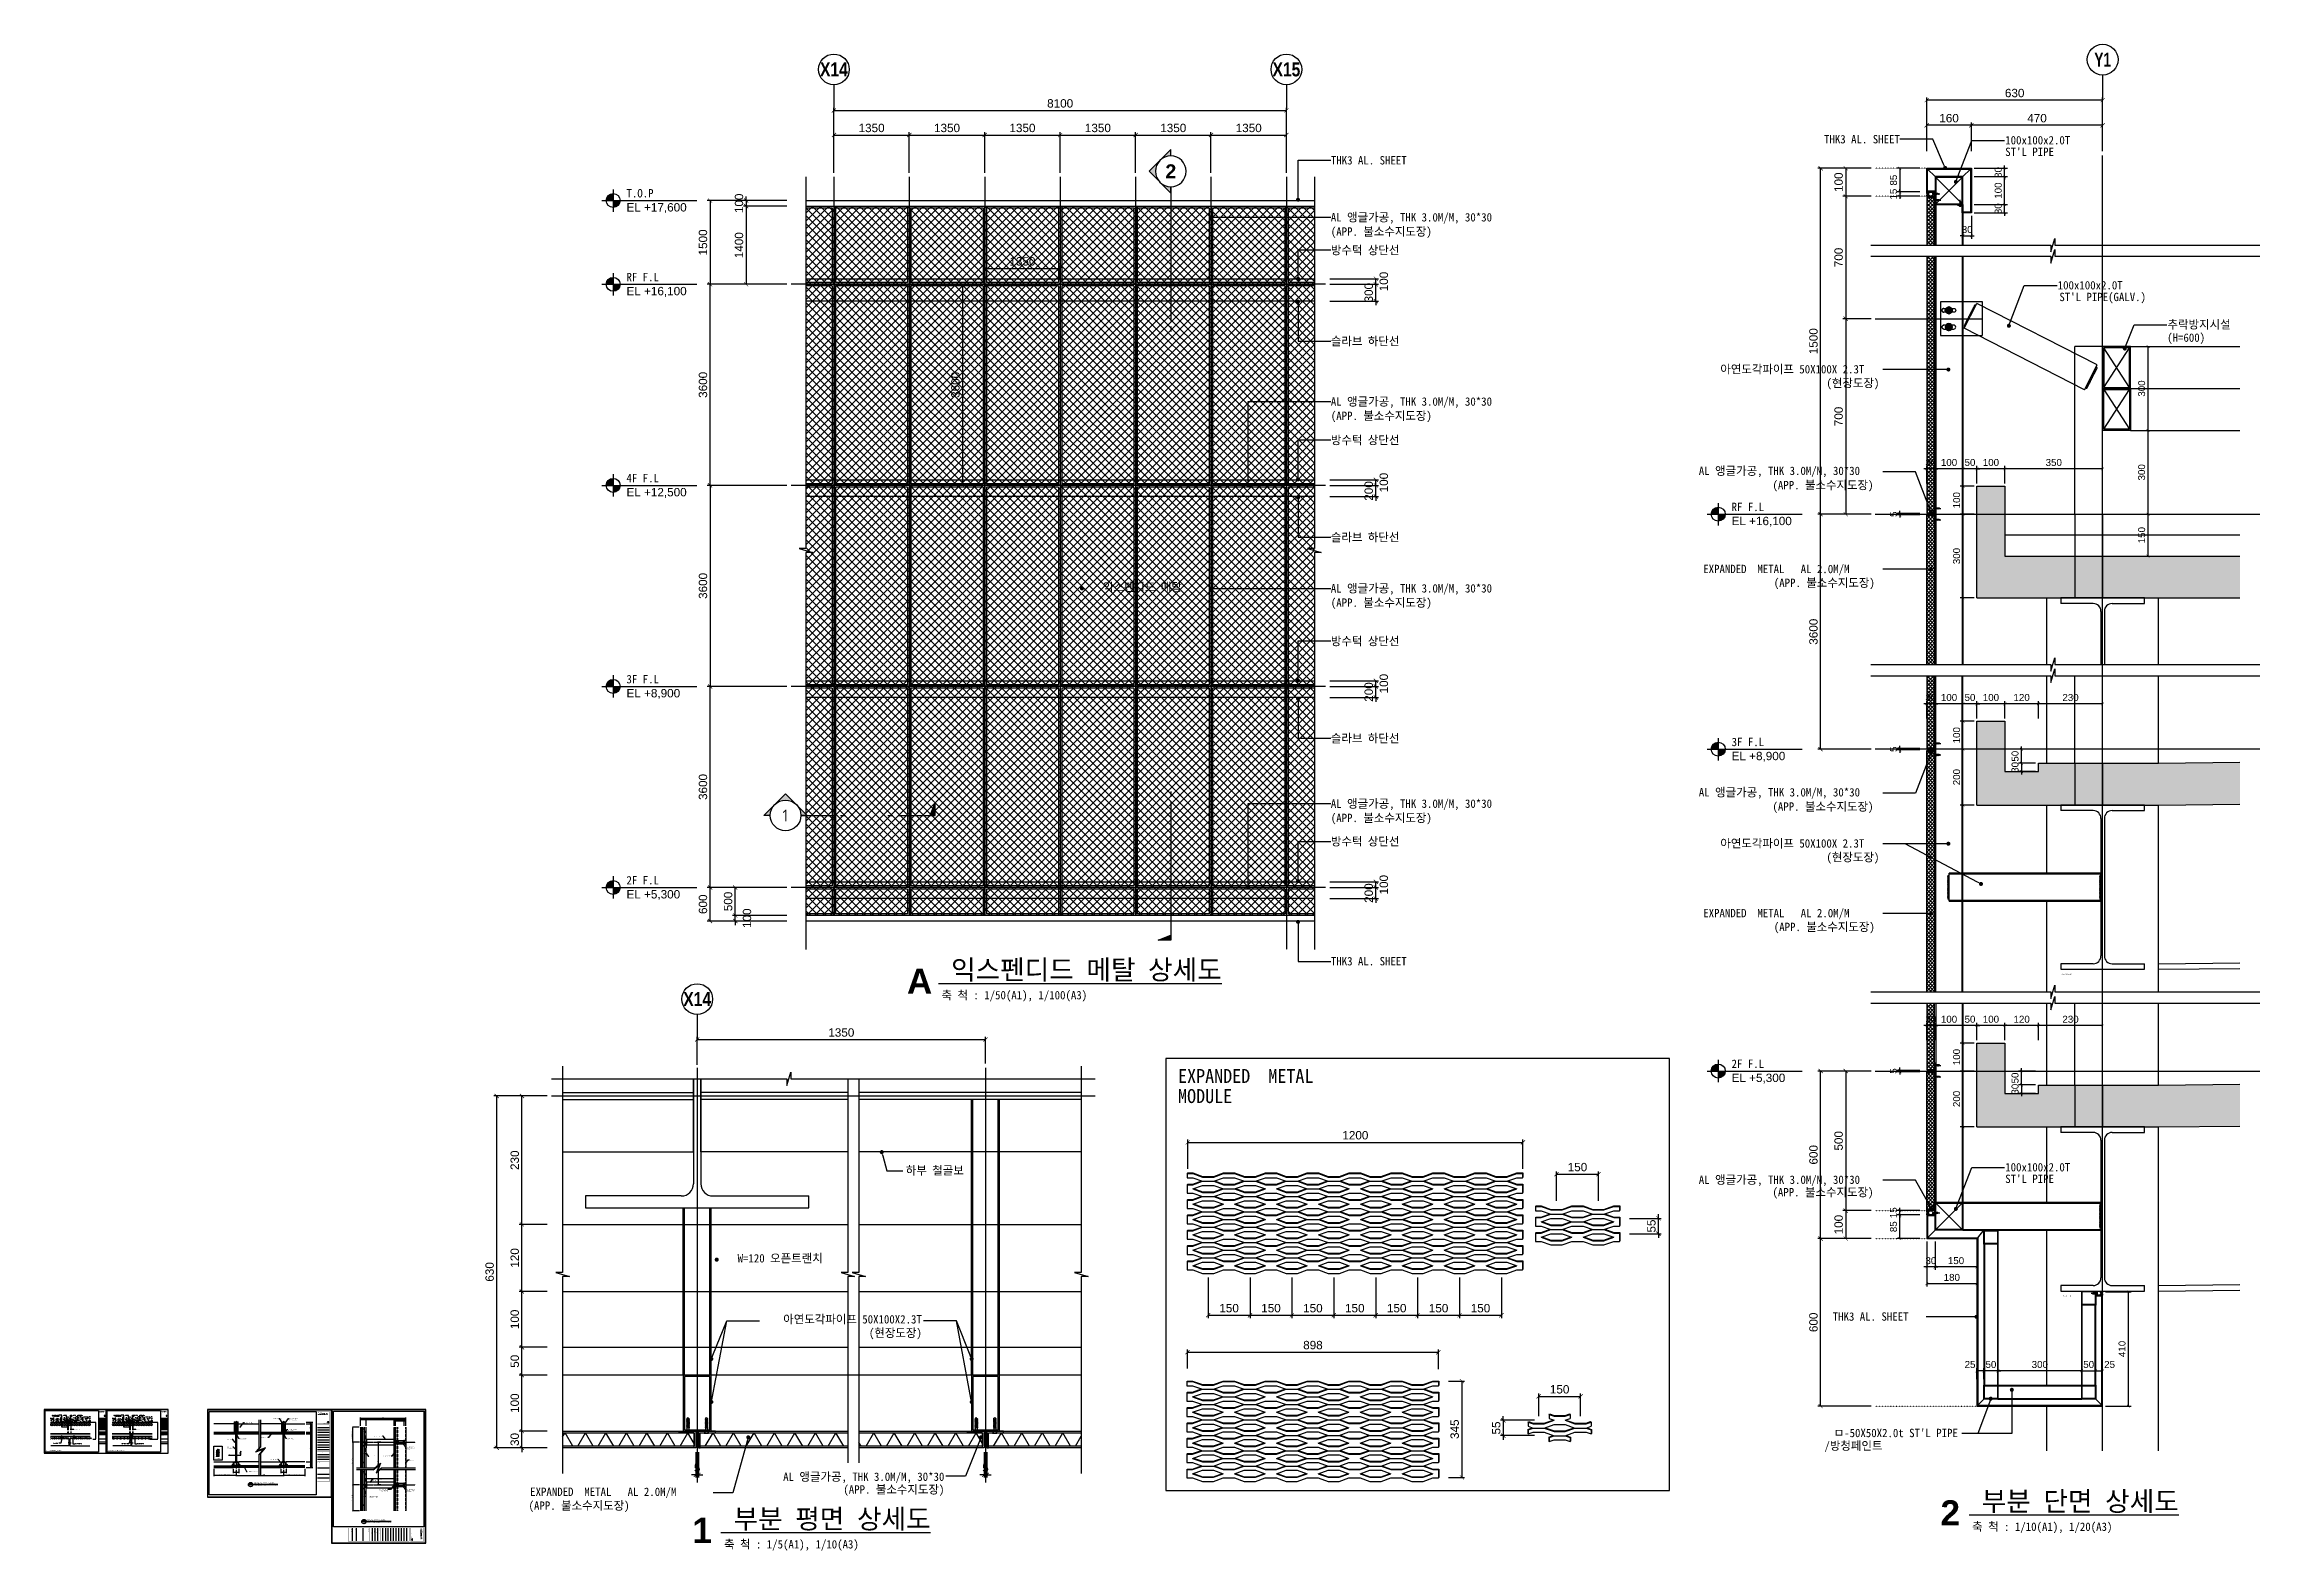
# Model space of a CAD drawing. Header units: millimetres. Extents: x 1664 to 41320, y 4122 to 31095.
import ezdxf
from ezdxf import colors
from ezdxf.entities.mleader import LeaderData, LeaderLine
from ezdxf.enums import TextEntityAlignment as Align
from ezdxf.math import Vec2, Vec3

# ---------------------------------------------------------------- set-up
doc = ezdxf.new("R2010")
doc.units = ezdxf.units.MM
for name, pattern in [('ACAD_ISO02W100', [15, 12, -3]), ('CENTER', [7, 4, -1, 1, -1]), ('CENTER2', [1.125, 0.75, -0.125, 0.125, -0.125]), ('CONTINOUS', [0]), ('DASHDOTX2', [2, 1, -0.5, 0, -0.5]), ('DASHED', [0.75, 0.5, -0.25]), ('DASHED2', [9.525, 6.35, -3.175]), ('DOT', [6.35, 0, -6.35]), ('HID', [2.3, 1.5, -0.8]), ('HIDDEN', [0.375, 0.25, -0.125]), ('JIS_08_25', [28, 25, -1.125, 0.75, -1.125]), ('PHANTOM', [25, 20, -1, 1, -1, 1, -1]), ('단면도_X-REF$0$HID', [2, 1.1, -0.9])]:
    doc.linetypes.add(name, pattern=pattern)
doc.layers.get('DEFPOINTS').update_dxf_attribs({"color": 150})
for name, color, linetype in [('00 GLASS', 4, 'Continuous'), ('1', 1, 'Continuous'), ('2', 2, 'Continuous'), ('251', 251, 'Continuous'), ('252', 252, 'Continuous'), ('3', 3, 'Continuous'), ('4', 7, 'Continuous'), ('6', 6, 'PHANTOM'), ('ACCY', 4, 'Continuous'), ('AL-sheet', 6, 'Continuous'), ('BEAM', 4, 'Continuous'), ('Bolt', 1, 'Continuous'), ('BREATHER', 150, 'Continuous'), ('CEN1', 1, 'CENTER2'), ('CENTER', 1, 'CENTER'), ('CENTER-1', 1, 'CENTER'), ('CON', 2, 'Continuous'), ('CTR', 1, 'JIS_08_25'), ('D-LINE', 7, 'Continuous'), ('DEFAULT', 7, 'Continuous'), ('DIM', 7, 'Continuous'), ('Dims', 1, 'Continuous'), ('do1', 7, 'CONTINOUS'), ('EDGE', 4, 'Continuous'), ('ELE-3', 3, 'Continuous'), ('ELE-4', 4, 'Continuous'), ('ELE-5', 5, 'Continuous'), ('ELE-8', 8, 'Continuous'), ('FASTENER', 1, 'Continuous'), ('FIN', 5, 'Continuous'), ('FIN-6', 6, 'Continuous'), ('Glas-0.5', 4, 'Continuous'), ('HAT', 251, 'Continuous'), ('HAT01', 9, 'Continuous'), ('INSULATION', 2, 'Continuous'), ('Layer 1', 7, 'Continuous'), ('nt', 34, 'Continuous'), ('Pressings', 3, 'Continuous'), ('R_S_H', 241, 'Continuous'), ('SCREW', 6, 'Continuous'), ('SE', 2, 'Continuous'), ('SEC-4', 4, 'Continuous'), ('SEC-6', 6, 'Continuous'), ('SEC-무근', 7, 'Continuous'), ('STL', 4, 'Continuous'), ('STL-BEAM', 3, 'Continuous'), ('STL-COL', 3, 'Continuous'), ('Structure', 6, 'Continuous'), ('TAG', 6, 'Continuous'), ('TAG-LEADER', 6, 'Continuous'), ('TAG-TITLE', 6, 'Continuous'), ('TAR-LEVEL', 6, 'Continuous'), ('TE 07', 7, 'Continuous'), ('TEXT', 3, 'Continuous'), ('TRENCH', 6, 'Continuous'), ('TXT', 3, 'Continuous'), ('WIRE', 9, 'WIRE'), ('虚线层', 6, 'ACAD_ISO02W100'), ('나사못40', 8, 'Continuous'), ('단면도_X-REF$0$HIDDEN', 8, '단면도_X-REF$0$HID'), ('문제점', 200, 'Continuous'), ('진6_유리선', 3, 'Continuous'), ('진7_코킹선', 161, 'Continuous')]:
    doc.layers.add(name, color=color, linetype=linetype)
doc.layers.add('NONTPLOT', color=140, linetype='Continuous', plot=False)
doc.styles.add('ARIAL', font='arial.ttf')
doc.styles.add('ARIALB', font='arialbd.ttf')
doc.styles.add('HGTXT', font='romans.shx', dxfattribs={"bigfont": 'whgtxt.shx'})
doc.styles.add('HY헤드라인M', font='H2HDRM.TTF')
doc.styles.get("Standard").update_dxf_attribs({"font": 'arial.ttf'})
doc.styles.add('style1', font='simplex.shx')
doc.styles.add('TEXT', font='malgun.ttf', dxfattribs={"width": 0.9})
doc.styles.add('도면', font='')
doc.styles.add('돋움', font='')
doc.styles.add('돋움체', font='')
doc.styles.add('돋음', font='')
doc.styles.get('도면').set_extended_font_data('DotumChe')
doc.styles.get('돋움').set_extended_font_data('DotumChe')
doc.styles.get('돋움체').set_extended_font_data('DotumChe')
doc.styles.get('돋음').set_extended_font_data('Dotum')
doc.linetypes.add('WIRE', pattern='A,4,-1.8,["x",Standard,S=0.8,R=0,X=-0.8,Y=-0.265],-0.83', length=6.63)
doc.dimstyles.new('DIM-1-50', dxfattribs={"dimscale": 50, "dimtxt": 3, "dimasz": 1.5, "dimexe": 1, "dimexo": 1.5, "dimgap": 1, "dimtad": 1, "dimdec": 3, "dimdsep": 46, "dimtxsty": 'ARIAL', "dimblk1": 'ARCHTICK', "dimblk2": 'ARCHTICK', "dimsah": 1, "dimcen": 0, "dimclrd": 256, "dimclre": 256, "dimclrt": 3, "dimazin": 2, "dimtfac": 1, "dimtdec": 3, "dimtix": 1, "dimtmove": 2, "dimatfit": 3, "dimldrblk": 'ARCHTICK', "dimfxl": 1, "dimtolj": 1, "dimtzin": 0, "dimarcsym": 0})
doc.dimstyles.new('DIM-1s-50', dxfattribs={"dimscale": 50, "dimtxt": 2.5, "dimasz": 1, "dimexe": 1, "dimexo": 1, "dimgap": 1, "dimtad": 1, "dimdec": 0, "dimdsep": 46, "dimtxsty": 'ARIAL', "dimblk1": 'ARCHTICK', "dimblk2": 'ARCHTICK', "dimsah": 1, "dimcen": 0, "dimclrd": 256, "dimclre": 256, "dimclrt": 3, "dimazin": 2, "dimtfac": 1, "dimtdec": 0, "dimtix": 1, "dimtmove": 2, "dimatfit": 3, "dimldrblk": 'ARCHTICK', "dimfxl": 1, "dimtolj": 1, "dimtzin": 0, "dimarcsym": 0})
doc.dimstyles.new('NDIM', dxfattribs={"dimscale": 5, "dimtxt": 3, "dimasz": 1.5, "dimexe": 2, "dimexo": 5, "dimgap": 1, "dimtad": 1, "dimdec": 0, "dimrnd": 0.25, "dimzin": 0, "dimdsep": 46, "dimlunit": 6, "dimtxsty": '돋움체', "dimblk1": '_CIDOT', "dimblk2": '_CIDOT', "dimsah": 1, "dimcen": 5, "dimclrd": 7, "dimclre": 7, "dimclrt": 3, "dimadec": 0, "dimazin": 0, "dimtfac": 1, "dimtdec": 0, "dimtix": 1, "dimtmove": 2, "dimatfit": 1, "dimfxl": 1, "dimtolj": 1, "dimtzin": 0, "dimarcsym": 0})
doc.dimstyles.new('Telling', dxfattribs={"dimscale": 2, "dimtxt": 3, "dimasz": 3, "dimexe": 1, "dimexo": 3, "dimgap": 1, "dimtad": 1, "dimdec": 1, "dimrnd": 1, "dimdsep": 46, "dimtxsty": 'Standard', "dimcen": 3, "dimclrd": 1, "dimclre": 1, "dimclrt": 2, "dimadec": 0, "dimazin": 0, "dimtfac": 1, "dimtdec": 1, "dimtofl": 0, "dimtmove": 0, "dimatfit": 0, "dimfxl": 1, "dimtolj": 1, "dimtzin": 0, "dimlwe": -1, "dimarcsym": 0})
pattern_1 = [(315, (7249.6224, 5207.8841), (-0.8838835, -0.8838835), [])]
pattern_2 = [(315, (8105.1295, 6115.5588), (0.8838835, 0.8838835), []), (45, (8105.1295, 6115.5588), (-0.8838835, 0.8838835), [])]
pattern_3 = [(315, (7249.6224, 4443.3099), (-0.8838835, -0.8838835), [])]
pattern_4 = [(315, (8105.1295, 5350.9847), (0.8838835, 0.8838835), []), (45, (8105.1295, 5350.9847), (-0.8838835, 0.8838835), [])]
pattern_5 = [(45, (-225392.713, -84427.927), (-33.6759605, 33.6759605), []), (135, (-225392.713, -84427.927), (-33.6759605, -33.6759605), [])]
pattern_6 = [(45, (-225392.713, -80219.374), (-33.6759605, 33.6759605), []), (135, (-225392.713, -80219.374), (-33.6759605, -33.6759605), [])]
pattern_7 = [(45, (-225392.713, -90190.033), (-33.6759605, 33.6759605), []), (135, (-225392.713, -90190.033), (-33.6759605, -33.6759605), [])]

msp = doc.modelspace()

# ---------------------------------------------------------------- texts
at = {"style": '돋음'}
for s, height, p in [('D-01', 15.12, (5330.9951, 5288.6191, 0)), ('1', 19.9149, (5346.2899, 5309.6445, 0)), ('D-02', 15.12, (7354.5192, 4626.2607, 14965.932)), ('1', 19.9149, (7378.9716, 4647.2861, 14965.932))]:
    msp.add_text(s, height=height, dxfattribs=at).set_placement(p)
for s, p in [('HORIZONTAL SECTION DETAIL', (5805.8896, 5313.0439, 0)), ('VERTICAL SECTION DETAIL', (7792.4549, 4650.6855, 14965.932))]:
    msp.add_text(s, height=19.914854, dxfattribs=at).set_placement(p, align=Align.BOTTOM_RIGHT)
for s, height, p in [('(AL.LOUVER & EXPANDED METAL)', 9.957427, (5640.397, 5296.8135, 0)), ('A3:1/6', 9.95743, (5840.6811, 5295.405, 0)), ('(AL. LOUVER & EXPANDED METAL)', 9.957427, (7666.4355, 4635.7528, 14965.932)), ('A3:1/6', 9.95743, (7869.0182, 4633.0466, 14965.932))]:
    msp.add_text(s, height=height, dxfattribs=at).set_placement(p, align=Align.TOP_RIGHT)
at = {"char_height": 10, "width": 199.127424, "attachment_point": 1, "style": 'HY헤드라인M'}
for s, insert in [('{\\fDotum|b0|i0|c129|p50;"A" 단면 상세도}', (4726.3967, 5782.3754, 8.3783)), ('{\\fDotum|b0|i0|c129|p50;"A"}', (4969.944, 5846.401, 2.7812))]:
    msp.add_mtext(s, dxfattribs=dict(at, insert=insert))
at = {"insert": (7637.1389, 5078.9023, 6.0569), "char_height": 15, "attachment_point": 9, "style": '돋음'}
msp.add_mtext("ST'L STIFFNER", dxfattribs=at)
at = {"layer": 'TEXT', "style": 'style1'}
for p in [(1828.2249, 6042.3785), (3049.6851, 6033.3588, 0)]:
    msp.add_text('THK3 AL. BRACKET', height=6, dxfattribs=at).set_placement(p)
at = {"layer": 'TEXT'}
for s, p in [('CILLING SECTION_1 DETAIL', (1701.6093, 5908.1308)), ('CILLING SECTION_2 DETAIL', (2811.8029, 5909.9826))]:
    msp.add_text(s, height=15, dxfattribs=at).set_placement(p)
at = {"layer": 'TEXT', "char_height": 6, "attachment_point": 1, "style": 'style1'}
for s, insert, width in [('\\pxqr;GAVL. STEEL BRACKET @ 1.2m CENTRES (DEPENDANT UPON DESIGN CALCULATIONS)', (1778.0679, 6548.2307), 147.632721), ('ANCHOR', (2004.8576, 6546.9412), 43.608664), ('ISOLATION PAD', (2164.0385, 6549.6904), 73.174538), ('CONCRETE OR \\PBLOCKWORK', (2294.4578, 6549.6904), 126.108726), ('\\pxqr;GAVL. STEEL BRACKET @ 1.2m CENTRES (DEPENDANT UPON DESIGN CALCULATIONS)', (2886.8679, 6548.2307), 147.632721), ('ANCHOR', (3113.6576, 6546.9412), 43.608664), ('ISOLATION PAD', (3272.8385, 6549.6904), 73.174538), ('CONCRETE OR \\PBLOCKWORK', (3403.2578, 6549.6904), 126.108726), ('{\\fHY울릉도L|b0|i0|c129|p18;50X50X1.6T, STEEL PIPE\\P(GALV. FINISH)}', (2200.377, 6302.8636), 168.526773), ('2T ALUMIX EXPANDED METAL', (2218.7954, 6040.0134), 166.239626), ('{\\fHY울릉도L|b0|i0|c129|p18;50X50X1.6T, STEEL PIPE\\P(GALV. FINISH)}', (3309.177, 6302.8636), 168.526773), ('2T ALUMIX EXPANDED METAL ', (3327.5954, 6040.0134), 166.239626)]:
    msp.add_mtext(s, dxfattribs=dict(at, insert=insert, width=width))
at = {"layer": 'TXT', "style": '돋움'}
for s, p in [('THK3 AL. SHEET', (34878.4614, 29395.4173)), ('/방청페인트', (34567.5894, 6001.5821)), ("ㅁ-50X50X2.0t ST'L PIPE ", (36014.6722, 6230.1709))]:
    msp.add_text(s, height=150, dxfattribs=at).set_placement(p, align=Align.MIDDLE_RIGHT)
for s, height, p in [('100x100x2.0T', 150, (36765.2625, 29302.634)), ("ST'L PIPE", 150, (36765.2625, 29094.4719)), ('100x100x2.0T', 150, (37704.3773, 26705.4695)), ("ST'L PIPE(GALV.)", 150, (37733.9804, 26495.7458)), ('추락방지시설', 150, (39669.7921, 26003.8187)), ('익스펜디드 메탈', 150, (20612.2316, 21301.4651)), ('EXPANDED  METAL  ', 250, (21958.3327, 12497.08)), ('MODULE', 250, (21958.3327, 12137.5381)), ('하부 철골보', 150, (17084.9868, 10855.995)), ("ST'L PIPE", 150, (36765.2625, 10705.6277)), ('100x100x2.0T', 150, (36765.2625, 10913.7898)), ('W=120 오픈트랜치', 150, (14074.4675, 9282.6378))]:
    msp.add_text(s, height=height, dxfattribs=at).set_placement(p)
for s, p in [('THK3 AL. SHEET', (24694.1801, 29017.7599)), ('AL 앵글가공, THK 3.0M/M, 30*30', (24693.0568, 27997.3493)), ('(APP. 불소수지도장)', (24693.0568, 27741.714)), ('방수턱 상단선', (24694.1801, 27408.0017)), ('슬라브 하단선', (24694.1801, 25777.6271)), ('(H=600)', (39664.1151, 25842.787)), ('아연도각파이프 50X100X 2.3T', (31664.9649, 25276.9548)), ('(현장도장)', (33564.7381, 25029.1351)), ('AL 앵글가공, THK 3.0M/M, 30*30', (24693.0568, 24698.3412)), ('(APP. 불소수지도장)', (24693.0568, 24442.7059)), ('방수턱 상단선', (24694.1801, 24008.0017)), ('AL 앵글가공, THK 3.0M/M, 30*30', (31280.2181, 23457.5984)), ('(APP. 불소수지도장)', (32598.7659, 23201.9632)), ('슬라브 하단선', (24694.1801, 22267.7674)), ('AL 앵글가공, THK 3.0M/M, 30*30', (24693.0568, 21353.4687)), ('EXPANDED  METAL   AL 2.0M/M', (31359.4087, 21700.5606)), ('(APP. 불소수지도장)', (32622.6069, 21452.7409)), ('(APP. 불소수지도장)', (24693.0568, 21097.8334)), ('방수턱 상단선', (24694.1801, 20408.0017)), ('슬라브 하단선', (24694.1801, 18667.7674)), ('AL 앵글가공, THK 3.0M/M, 30*30', (24693.0568, 17498.3412)), ('AL 앵글가공, THK 3.0M/M, 30*30', (31280.2181, 17701.7367)), ('(APP. 불소수지도장)', (32598.7659, 17446.1015)), ('(APP. 불소수지도장)', (24693.0568, 17242.7059)), ('방수턱 상단선', (24694.1801, 16822.6058)), ('아연도각파이프 50X100X 2.3T', (31664.9649, 16786.6043)), ('(현장도장)', (33564.7381, 16538.7846)), ('EXPANDED  METAL   AL 2.0M/M', (31359.4087, 15538.9521)), ('(APP. 불소수지도장)', (32622.6069, 15291.1324)), ('THK3 AL. SHEET', (24694.1801, 14677.2629)), ('AL 앵글가공, THK 3.0M/M, 30*30', (31280.2181, 10764.8533)), ('(APP. 불소수지도장)', (32598.7659, 10541.2415)), ('THK3 AL. SHEET', (33676.6255, 8315.0324)), ('EXPANDED  METAL   AL 2.0M/M', (10361.4286, 5177.3534)), ('(APP. 불소수지도장)', (10332.8301, 4929.5337))]:
    msp.add_text(s, height=150, dxfattribs=at).set_placement(p, align=Align.MIDDLE_LEFT)
for s, p in [('아연도각파이프 50X100X2.3T', (17372.1786, 8190.624)), ('(현장도장)', (17372.2133, 7946.7818)), ('AL 앵글가공, THK 3.0M/M, 30*30', (17775.5442, 5372.1107)), ('(APP. 불소수지도장)', (17775.5789, 5143.2534))]:
    msp.add_text(s, height=150, dxfattribs=at).set_placement(p, align=Align.RIGHT)

# ---------------------------------------------------------------- blocks, each defined once
blk = doc.blocks.new('AL-TEMPLATE')
h = blk.add_hatch(color=150)
h.dxf.hatch_style = 1
edge = h.paths.add_edge_path()
edge.add_spline(control_points=[(2795, 1431), (2795, 1431), (2795, 1431), (2795, 1431), (2795, 1431), (2793, 1431), (2790, 1431)], knot_values=[0.055556, 0.055556, 0.055556, 0.055556, 0.083333, 0.083333, 0.083333, 0.111111, 0.111111, 0.111111, 0.111111], degree=3, periodic=0)
edge.add_spline(control_points=[(2790, 1431), (2788, 1431), (2786, 1431), (2786, 1431)], knot_values=[0, 0, 0, 0, 0.055556, 0.055556, 0.055556, 0.055556], degree=3, periodic=0)
edge.add_spline(control_points=[(2786, 1431), (2785, 1431), (2785, 1431), (2785, 1430), (2785, 1430), (2785, 1430), (2785, 1426), (2785, 1426)], knot_values=[0.666668, 0.666668, 0.666668, 0.666668, 0.88889, 0.88889, 0.88889, 0.88899, 1, 1, 1, 1], degree=3, periodic=0)
edge.add_spline(control_points=[(2785, 1426), (2785, 1426), (2785, 1426), (2785, 1426), (2785, 1426), (2785, 1426), (2785, 1426), (2786, 1426)], knot_values=[0.555557, 0.555557, 0.555557, 0.555557, 0.611113, 0.611113, 0.611113, 0.611213, 0.666668, 0.666668, 0.666668, 0.666668], degree=3, periodic=0)
edge.add_spline(control_points=[(2786, 1426), (2786, 1426), (2786, 1426), (2786, 1426), (2786, 1426), (2786, 1426), (2795, 1426), (2795, 1426), (2795, 1426)], knot_values=[0.444444, 0.444444, 0.444444, 0.444444, 0.500001, 0.500001, 0.500001, 0.500101, 0.500201, 0.555557, 0.555557, 0.555557, 0.555557], degree=3, periodic=0)
edge.add_spline(control_points=[(2795, 1426), (2796, 1426), (2796, 1426), (2796, 1426)], knot_values=[0.333333, 0.333333, 0.333333, 0.333333, 0.444444, 0.444444, 0.444444, 0.444444], degree=3, periodic=0)
edge.add_spline(control_points=[(2796, 1426), (2796, 1426), (2796, 1426), (2796, 1426), (2796, 1426), (2796, 1430), (2796, 1430), (2796, 1430)], knot_values=[0.222222, 0.222222, 0.222222, 0.222222, 0.277778, 0.277778, 0.277778, 0.277878, 0.333333, 0.333333, 0.333333, 0.333333], degree=3, periodic=0)
edge.add_spline(control_points=[(2796, 1430), (2796, 1431), (2796, 1431), (2795, 1431)], knot_values=[0.111111, 0.111111, 0.111111, 0.111111, 0.222222, 0.222222, 0.222222, 0.222222], degree=3, periodic=0)
edge = h.paths.add_edge_path(flags=16)
edge.add_spline(control_points=[(2792, 1429), (2792, 1429), (2792, 1429), (2793, 1429)], knot_values=[0, 0, 0, 0, 0.02381, 0.02381, 0.02381, 0.02381], degree=3, periodic=0)
edge.add_spline(control_points=[(2793, 1429), (2793, 1429), (2794, 1429), (2794, 1429), (2794, 1429), (2794, 1429), (2794, 1429), (2794, 1429)], knot_values=[0.02381, 0.02381, 0.02381, 0.02381, 0.035715, 0.035715, 0.035715, 0.035815, 0.04762, 0.04762, 0.04762, 0.04762], degree=3, periodic=0)
edge.add_spline(control_points=[(2794, 1429), (2794, 1429), (2794, 1429), (2794, 1429), (2794, 1429), (2794, 1429), (2794, 1429)], knot_values=[0.04762, 0.04762, 0.04762, 0.04762, 0.071429, 0.071429, 0.071429, 0.095238, 0.095238, 0.095238, 0.095238], degree=3, periodic=0)
edge.add_spline(control_points=[(2794, 1429), (2794, 1429), (2794, 1429), (2794, 1429)], knot_values=[0.095238, 0.095238, 0.095238, 0.095238, 0.142857, 0.142857, 0.142857, 0.142857], degree=3, periodic=0)
edge.add_spline(control_points=[(2794, 1429), (2794, 1429), (2794, 1429), (2794, 1427), (2794, 1427), (2794, 1427), (2794, 1427), (2794, 1427)], knot_values=[0.142857, 0.142857, 0.142857, 0.142857, 0.166667, 0.166667, 0.166667, 0.166767, 0.190476, 0.190476, 0.190476, 0.190476], degree=3, periodic=0)
edge.add_spline(control_points=[(2794, 1427), (2794, 1427), (2794, 1427), (2794, 1427), (2794, 1427), (2794, 1427), (2794, 1427)], knot_values=[0.190476, 0.190476, 0.190476, 0.190476, 0.214286, 0.214286, 0.214286, 0.238095, 0.238095, 0.238095, 0.238095], degree=3, periodic=0)
edge.add_spline(control_points=[(2794, 1427), (2794, 1427), (2794, 1427), (2794, 1427)], knot_values=[0.238095, 0.238095, 0.238095, 0.238095, 0.285714, 0.285714, 0.285714, 0.285714], degree=3, periodic=0)
edge.add_spline(control_points=[(2794, 1427), (2794, 1427), (2794, 1427), (2794, 1429), (2794, 1429), (2794, 1429), (2794, 1429), (2794, 1429)], knot_values=[0.285714, 0.285714, 0.285714, 0.285714, 0.309524, 0.309524, 0.309524, 0.309624, 0.333333, 0.333333, 0.333333, 0.333333], degree=3, periodic=0)
edge.add_spline(control_points=[(2794, 1429), (2794, 1429), (2794, 1429), (2794, 1429), (2794, 1429), (2794, 1429), (2794, 1429)], knot_values=[0.333333, 0.333333, 0.333333, 0.333333, 0.357143, 0.357143, 0.357143, 0.380952, 0.380952, 0.380952, 0.380952], degree=3, periodic=0)
edge.add_spline(control_points=[(2794, 1429), (2794, 1429), (2794, 1429), (2794, 1429)], knot_values=[0.380952, 0.380952, 0.380952, 0.380952, 0.428571, 0.428571, 0.428571, 0.428571], degree=3, periodic=0)
edge.add_spline(control_points=[(2794, 1429), (2794, 1429), (2794, 1429), (2793, 1429), (2793, 1429)], knot_values=[0.428571, 0.428571, 0.428571, 0.428571, 0.452381, 0.47619, 0.47619, 0.47619, 0.47619], degree=3, periodic=0)
edge.add_spline(control_points=[(2793, 1429), (2793, 1429), (2793, 1429), (2793, 1427), (2793, 1427), (2793, 1427), (2793, 1427), (2793, 1427), (2793, 1427)], knot_values=[0.47619, 0.47619, 0.47619, 0.47619, 0.5, 0.5, 0.5, 0.5001, 0.5002, 0.52381, 0.52381, 0.52381, 0.52381], degree=3, periodic=0)
edge.add_spline(control_points=[(2793, 1427), (2793, 1427), (2793, 1427), (2793, 1427), (2793, 1427), (2793, 1427), (2793, 1427), (2793, 1427)], knot_values=[0.52381, 0.52381, 0.52381, 0.52381, 0.54762, 0.54762, 0.54762, 0.54772, 0.571429, 0.571429, 0.571429, 0.571429], degree=3, periodic=0)
edge.add_spline(control_points=[(2793, 1427), (2793, 1427), (2793, 1427), (2793, 1427)], knot_values=[0.571429, 0.571429, 0.571429, 0.571429, 0.619048, 0.619048, 0.619048, 0.619048], degree=3, periodic=0)
edge.add_spline(control_points=[(2793, 1427), (2793, 1427), (2793, 1427), (2793, 1429), (2793, 1429), (2793, 1429), (2793, 1429), (2793, 1429), (2793, 1429)], knot_values=[0.619048, 0.619048, 0.619048, 0.619048, 0.642857, 0.642857, 0.642857, 0.642957, 0.643057, 0.666667, 0.666667, 0.666667, 0.666667], degree=3, periodic=0)
edge.add_spline(control_points=[(2793, 1429), (2793, 1429), (2792, 1429), (2792, 1429)], knot_values=[0.666667, 0.666667, 0.666667, 0.666667, 0.714286, 0.714286, 0.714286, 0.714286], degree=3, periodic=0)
edge.add_spline(control_points=[(2792, 1429), (2792, 1429), (2792, 1429), (2792, 1427), (2792, 1427), (2792, 1427), (2792, 1427), (2792, 1427), (2792, 1427)], knot_values=[0.714286, 0.714286, 0.714286, 0.714286, 0.738095, 0.738095, 0.738095, 0.738195, 0.738295, 0.761905, 0.761905, 0.761905, 0.761905], degree=3, periodic=0)
edge.add_spline(control_points=[(2792, 1427), (2792, 1427), (2792, 1427), (2792, 1427), (2792, 1427), (2792, 1427), (2792, 1427), (2792, 1427)], knot_values=[0.761905, 0.761905, 0.761905, 0.761905, 0.785715, 0.785715, 0.785715, 0.785815, 0.809524, 0.809524, 0.809524, 0.809524], degree=3, periodic=0)
edge.add_spline(control_points=[(2792, 1427), (2792, 1427), (2792, 1427), (2792, 1427)], knot_values=[0.809524, 0.809524, 0.809524, 0.809524, 0.857143, 0.857143, 0.857143, 0.857143], degree=3, periodic=0)
edge.add_spline(control_points=[(2792, 1427), (2792, 1427), (2792, 1427), (2792, 1429), (2792, 1429), (2792, 1429), (2792, 1429), (2792, 1429), (2792, 1429)], knot_values=[0.857143, 0.857143, 0.857143, 0.857143, 0.880952, 0.904762, 0.904762, 0.904762, 0.904862, 1, 1, 1, 1], degree=3, periodic=0)
edge = h.paths.add_edge_path(flags=16)
edge.add_spline(control_points=[(2791, 1429), (2791, 1429), (2791, 1429), (2791, 1429), (2791, 1429), (2791, 1429), (2791, 1429), (2791, 1429)], knot_values=[0.722223, 0.722223, 0.722223, 0.722223, 0.750001, 0.750001, 0.750001, 0.750101, 0.777778, 0.777778, 0.777778, 0.777778], degree=3, periodic=0)
edge.add_spline(control_points=[(2791, 1429), (2791, 1429), (2791, 1427), (2791, 1427), (2791, 1427), (2791, 1427), (2791, 1427), (2791, 1427)], knot_values=[0.777778, 0.777778, 0.777778, 0.777778, 0.805556, 0.805556, 0.805556, 0.805656, 0.833334, 0.833334, 0.833334, 0.833334], degree=3, periodic=0)
edge.add_spline(control_points=[(2791, 1427), (2791, 1427), (2791, 1427), (2791, 1427), (2791, 1427), (2791, 1427), (2791, 1427), (2791, 1427)], knot_values=[0.833334, 0.833334, 0.833334, 0.833334, 0.861112, 0.861112, 0.861112, 0.861212, 0.88889, 0.88889, 0.88889, 0.88889], degree=3, periodic=0)
edge.add_spline(control_points=[(2791, 1427), (2791, 1427), (2790, 1427), (2790, 1427)], knot_values=[0.88889, 0.88889, 0.88889, 0.88889, 1, 1, 1, 1], degree=3, periodic=0)
edge.add_spline(control_points=[(2790, 1427), (2790, 1427), (2790, 1427), (2789, 1427), (2789, 1427), (2789, 1427), (2789, 1427), (2789, 1427)], knot_values=[0, 0, 0, 0, 0.027778, 0.027778, 0.027778, 0.027878, 0.055556, 0.055556, 0.055556, 0.055556], degree=3, periodic=0)
edge.add_spline(control_points=[(2789, 1427), (2789, 1427), (2789, 1427), (2789, 1428), (2789, 1428), (2789, 1428), (2789, 1428)], knot_values=[0.055556, 0.055556, 0.055556, 0.055556, 0.083334, 0.083334, 0.083334, 0.111111, 0.111111, 0.111111, 0.111111], degree=3, periodic=0)
edge.add_spline(control_points=[(2789, 1428), (2789, 1428), (2789, 1428), (2789, 1428), (2789, 1428), (2789, 1428), (2789, 1428)], knot_values=[0.111111, 0.111111, 0.111111, 0.111111, 0.138889, 0.138889, 0.138889, 0.166667, 0.166667, 0.166667, 0.166667], degree=3, periodic=0)
edge.add_spline(control_points=[(2789, 1428), (2789, 1428), (2790, 1428), (2790, 1428)], knot_values=[0.166667, 0.166667, 0.166667, 0.166667, 0.222222, 0.222222, 0.222222, 0.222222], degree=3, periodic=0)
edge.add_spline(control_points=[(2790, 1428), (2790, 1428), (2790, 1428), (2791, 1428), (2791, 1428)], knot_values=[0.222222, 0.222222, 0.222222, 0.222222, 0.25, 0.277778, 0.277778, 0.277778, 0.277778], degree=3, periodic=0)
edge.add_spline(control_points=[(2791, 1428), (2791, 1428), (2791, 1428), (2791, 1429), (2791, 1429), (2791, 1429), (2791, 1429), (2791, 1429)], knot_values=[0.277778, 0.277778, 0.277778, 0.277778, 0.305556, 0.305556, 0.305556, 0.305656, 0.333333, 0.333333, 0.333333, 0.333333], degree=3, periodic=0)
edge.add_spline(control_points=[(2791, 1429), (2791, 1429), (2791, 1429), (2791, 1429), (2791, 1429), (2791, 1429), (2791, 1429)], knot_values=[0.333333, 0.333333, 0.333333, 0.333333, 0.361111, 0.361111, 0.361111, 0.388889, 0.388889, 0.388889, 0.388889], degree=3, periodic=0)
edge.add_spline(control_points=[(2791, 1429), (2790, 1429), (2790, 1429), (2790, 1429)], knot_values=[0.388889, 0.388889, 0.388889, 0.388889, 0.444444, 0.444444, 0.444444, 0.444444], degree=3, periodic=0)
edge.add_spline(control_points=[(2790, 1429), (2790, 1429), (2790, 1429), (2790, 1429), (2790, 1429), (2790, 1429), (2790, 1429), (2790, 1429), (2790, 1429)], knot_values=[0.444444, 0.444444, 0.444444, 0.444444, 0.472223, 0.472223, 0.472223, 0.472323, 0.472423, 0.500001, 0.500001, 0.500001, 0.500001], degree=3, periodic=0)
edge.add_spline(control_points=[(2789, 1429), (2789, 1429), (2789, 1429), (2789, 1429), (2789, 1429), (2789, 1429), (2789, 1429), (2790, 1429)], knot_values=[0.500001, 0.500001, 0.500001, 0.500001, 0.527779, 0.527779, 0.527779, 0.527879, 0.555556, 0.555556, 0.555556, 0.555556], degree=3, periodic=0)
edge.add_spline(control_points=[(2789, 1429), (2789, 1429), (2789, 1429), (2790, 1429), (2790, 1429), (2790, 1429), (2790, 1429), (2790, 1429)], knot_values=[0.555556, 0.555556, 0.555556, 0.555556, 0.583334, 0.583334, 0.583334, 0.583434, 0.611112, 0.611112, 0.611112, 0.611112], degree=3, periodic=0)
edge.add_spline(control_points=[(2790, 1429), (2790, 1429), (2790, 1429), (2790, 1429), (2790, 1429), (2790, 1429), (2790, 1429), (2790, 1429)], knot_values=[0.611112, 0.611112, 0.611112, 0.611112, 0.638889, 0.638889, 0.638889, 0.638989, 0.666667, 0.666667, 0.666667, 0.666667], degree=3, periodic=0)
edge.add_spline(control_points=[(2790, 1429), (2790, 1429), (2791, 1429), (2791, 1429), (2791, 1429), (2791, 1429), (2791, 1429), (2791, 1429)], knot_values=[0.666667, 0.666667, 0.666667, 0.666667, 0.694445, 0.694445, 0.694445, 0.694545, 0.722223, 0.722223, 0.722223, 0.722223], degree=3, periodic=0)
edge = h.paths.add_edge_path(flags=0)
edge.add_spline(control_points=[(2790, 1428), (2790, 1428), (2791, 1428), (2791, 1428), (2791, 1428), (2791, 1427), (2791, 1427), (2791, 1427), (2791, 1427), (2790, 1427), (2790, 1427)], knot_values=[0.625004, 0.625004, 0.625004, 0.625004, 0.687504, 0.687504, 0.687504, 0.937504, 0.937504, 0.937504, 0.937604, 1.0625, 1.0625, 1.0625, 1.0625], degree=3, periodic=0)
edge.add_spline(control_points=[(2790, 1427), (2790, 1427), (2790, 1427), (2790, 1427), (2790, 1427), (2790, 1427), (2790, 1427), (2790, 1427)], knot_values=[0.500001, 0.500001, 0.500001, 0.500001, 0.562504, 0.562504, 0.562504, 0.562604, 0.625004, 0.625004, 0.625004, 0.625004], degree=3, periodic=0)
edge.add_spline(control_points=[(2790, 1427), (2790, 1427), (2790, 1427), (2790, 1427), (2790, 1427), (2790, 1427), (2790, 1428), (2790, 1428)], knot_values=[0.375, 0.375, 0.375, 0.375, 0.437501, 0.437501, 0.437501, 0.437601, 0.500001, 0.500001, 0.500001, 0.500001], degree=3, periodic=0)
edge.add_spline(control_points=[(2790, 1428), (2790, 1428), (2790, 1428), (2790, 1428), (2790, 1428), (2790, 1428), (2790, 1428)], knot_values=[0.25, 0.25, 0.25, 0.25, 0.3125, 0.3125, 0.3125, 0.375, 0.375, 0.375, 0.375], degree=3, periodic=0)
edge.add_spline(control_points=[(2790, 1428), (2790, 1428), (2790, 1428), (2790, 1428), (2790, 1428), (2790, 1428), (2790, 1428)], knot_values=[0.125, 0.125, 0.125, 0.125, 0.1875, 0.1875, 0.1875, 0.25, 0.25, 0.25, 0.25], degree=3, periodic=0)
edge.add_spline(control_points=[(2790, 1428), (2790, 1428), (2790, 1428), (2790, 1428), (2790, 1428), (2790, 1428), (2790, 1428)], knot_values=[0.0625, 0.0625, 0.0625, 0.0625, 0.09375, 0.09375, 0.09375, 0.125, 0.125, 0.125, 0.125], degree=3, periodic=0)
edge = h.paths.add_edge_path(flags=16)
edge.add_spline(control_points=[(2788, 1429), (2788, 1429), (2788, 1429), (2788, 1429)], knot_values=[0.25, 0.25, 0.25, 0.25, 0.3125, 0.3125, 0.3125, 0.3125], degree=3, periodic=0)
edge.add_spline(control_points=[(2788, 1429), (2788, 1429), (2788, 1429), (2788, 1427), (2788, 1427), (2788, 1427), (2788, 1427), (2788, 1427)], knot_values=[0.3125, 0.3125, 0.3125, 0.3125, 0.34375, 0.34375, 0.34375, 0.34385, 0.375, 0.375, 0.375, 0.375], degree=3, periodic=0)
edge.add_spline(control_points=[(2788, 1427), (2788, 1427), (2788, 1427), (2788, 1427), (2788, 1427), (2788, 1427), (2788, 1427)], knot_values=[0.375, 0.375, 0.375, 0.375, 0.40625, 0.40625, 0.40625, 0.4375, 0.4375, 0.4375, 0.4375], degree=3, periodic=0)
edge.add_spline(control_points=[(2788, 1427), (2788, 1427), (2788, 1427), (2788, 1427), (2788, 1427), (2788, 1427), (2788, 1427), (2788, 1427)], knot_values=[0.4375, 0.4375, 0.4375, 0.4375, 0.46875, 0.46875, 0.46875, 0.46885, 0.500001, 0.500001, 0.500001, 0.500001], degree=3, periodic=0)
edge.add_spline(control_points=[(2788, 1427), (2788, 1427), (2788, 1429), (2788, 1429), (2788, 1429), (2788, 1429), (2788, 1429), (2788, 1429)], knot_values=[0.500001, 0.500001, 0.500001, 0.500001, 0.531251, 0.531251, 0.531251, 0.531351, 0.562501, 0.562501, 0.562501, 0.562501], degree=3, periodic=0)
edge.add_spline(control_points=[(2788, 1429), (2788, 1429), (2788, 1429), (2788, 1429), (2788, 1429), (2788, 1429), (2788, 1429), (2788, 1429)], knot_values=[0.562501, 0.562501, 0.562501, 0.562501, 0.593751, 0.593751, 0.593751, 0.593851, 0.625001, 0.625001, 0.625001, 0.625001], degree=3, periodic=0)
edge.add_spline(control_points=[(2788, 1429), (2788, 1429), (2788, 1429), (2788, 1429), (2788, 1429), (2788, 1429), (2788, 1429), (2788, 1429)], knot_values=[0.625001, 0.625001, 0.625001, 0.625001, 0.656251, 0.656251, 0.656251, 0.656351, 0.687501, 0.687501, 0.687501, 0.687501], degree=3, periodic=0)
edge.add_spline(control_points=[(2788, 1429), (2788, 1429), (2787, 1429), (2787, 1429), (2787, 1429), (2787, 1429), (2787, 1429), (2787, 1429)], knot_values=[0.687501, 0.687501, 0.687501, 0.687501, 0.718751, 0.718751, 0.718751, 0.718851, 0.750001, 0.750001, 0.750001, 0.750001], degree=3, periodic=0)
edge.add_spline(control_points=[(2787, 1429), (2787, 1429), (2787, 1427), (2787, 1427), (2787, 1427), (2787, 1427), (2787, 1427), (2787, 1427)], knot_values=[0.750001, 0.750001, 0.750001, 0.750001, 0.781251, 0.781251, 0.781251, 0.781351, 0.812501, 0.812501, 0.812501, 0.812501], degree=3, periodic=0)
edge.add_spline(control_points=[(2787, 1427), (2787, 1427), (2787, 1427), (2787, 1427), (2787, 1427), (2787, 1427), (2787, 1427), (2787, 1427)], knot_values=[0.812501, 0.812501, 0.812501, 0.812501, 0.875, 0.875, 0.875, 0.8751, 1, 1, 1, 1], degree=3, periodic=0)
edge.add_spline(control_points=[(2787, 1427), (2787, 1427), (2787, 1428), (2787, 1428)], knot_values=[0, 0, 0, 0, 0.03125, 0.03125, 0.03125, 0.03125], degree=3, periodic=0)
edge.add_spline(control_points=[(2787, 1428), (2787, 1429), (2787, 1429), (2787, 1429), (2787, 1429), (2787, 1429), (2787, 1429)], knot_values=[0.03125, 0.03125, 0.03125, 0.03125, 0.046875, 0.046875, 0.046875, 0.0625, 0.0625, 0.0625, 0.0625], degree=3, periodic=0)
edge.add_spline(control_points=[(2787, 1429), (2787, 1429), (2787, 1429), (2787, 1429)], knot_values=[0.0625, 0.0625, 0.0625, 0.0625, 0.125, 0.125, 0.125, 0.125], degree=3, periodic=0)
edge.add_spline(control_points=[(2787, 1429), (2787, 1429), (2787, 1429), (2788, 1429), (2788, 1429), (2788, 1429), (2788, 1429), (2788, 1429)], knot_values=[0.125, 0.125, 0.125, 0.125, 0.15625, 0.15625, 0.15625, 0.15635, 0.1875, 0.1875, 0.1875, 0.1875], degree=3, periodic=0)
edge.add_spline(control_points=[(2788, 1429), (2788, 1429), (2788, 1429), (2788, 1429), (2788, 1429), (2788, 1429), (2788, 1429)], knot_values=[0.1875, 0.1875, 0.1875, 0.1875, 0.21875, 0.21875, 0.21875, 0.25, 0.25, 0.25, 0.25], degree=3, periodic=0)
edge = h.paths.add_edge_path(flags=0)
edge.add_spline(control_points=[(2790, 1428), (2790, 1428), (2790, 1428), (2790, 1428), (2790, 1428), (2790, 1428), (2790, 1428)], knot_values=[0.0625, 0.0625, 0.0625, 0.0625, 0.09375, 0.09375, 0.09375, 0.125, 0.125, 0.125, 0.125], degree=3, periodic=0)
edge.add_spline(control_points=[(2790, 1428), (2790, 1428), (2790, 1428), (2790, 1428), (2790, 1428), (2790, 1428), (2790, 1428)], knot_values=[0.125, 0.125, 0.125, 0.125, 0.1875, 0.1875, 0.1875, 0.25, 0.25, 0.25, 0.25], degree=3, periodic=0)
edge.add_spline(control_points=[(2790, 1428), (2790, 1428), (2790, 1428), (2790, 1428), (2790, 1428), (2790, 1428), (2790, 1428)], knot_values=[0.25, 0.25, 0.25, 0.25, 0.3125, 0.3125, 0.3125, 0.375, 0.375, 0.375, 0.375], degree=3, periodic=0)
edge.add_spline(control_points=[(2790, 1428), (2790, 1428), (2790, 1427), (2790, 1427), (2790, 1427), (2790, 1427), (2790, 1427), (2790, 1427)], knot_values=[0.375, 0.375, 0.375, 0.375, 0.437501, 0.437501, 0.437501, 0.437601, 0.500001, 0.500001, 0.500001, 0.500001], degree=3, periodic=0)
edge.add_spline(control_points=[(2790, 1427), (2790, 1427), (2790, 1427), (2790, 1427), (2790, 1427), (2790, 1427), (2790, 1427), (2790, 1427)], knot_values=[0.500001, 0.500001, 0.500001, 0.500001, 0.562502, 0.562502, 0.562502, 0.562602, 0.625004, 0.625004, 0.625004, 0.625004], degree=3, periodic=0)
edge.add_spline(control_points=[(2790, 1427), (2790, 1427), (2791, 1427), (2791, 1427), (2791, 1427), (2791, 1427), (2791, 1428), (2791, 1428), (2791, 1428), (2790, 1428), (2790, 1428)], knot_values=[0.625004, 0.625004, 0.625004, 0.625004, 0.75, 0.75, 0.75, 0.7501, 1, 1, 1, 1.0625, 1.0625, 1.0625, 1.0625], degree=3, periodic=0)
h = blk.add_hatch(color=150)
h.dxf.hatch_style = 1
edge = h.paths.add_edge_path()
edge.add_spline(control_points=[(2790, 1427), (2790, 1427), (2791, 1427), (2791, 1427), (2791, 1427), (2791, 1427), (2791, 1428), (2791, 1428), (2791, 1428), (2790, 1428), (2790, 1428)], knot_values=[0.625004, 0.625004, 0.625004, 0.625004, 0.75, 0.75, 0.75, 0.7501, 1, 1, 1, 1.0625, 1.0625, 1.0625, 1.0625], degree=3, periodic=0)
edge.add_spline(control_points=[(2790, 1428), (2790, 1428), (2790, 1428), (2790, 1428), (2790, 1428), (2790, 1428), (2790, 1428)], knot_values=[0.0625, 0.0625, 0.0625, 0.0625, 0.09375, 0.09375, 0.09375, 0.125, 0.125, 0.125, 0.125], degree=3, periodic=0)
edge.add_spline(control_points=[(2790, 1428), (2790, 1428), (2790, 1428), (2790, 1428), (2790, 1428), (2790, 1428), (2790, 1428)], knot_values=[0.125, 0.125, 0.125, 0.125, 0.1875, 0.1875, 0.1875, 0.25, 0.25, 0.25, 0.25], degree=3, periodic=0)
edge.add_spline(control_points=[(2790, 1428), (2790, 1428), (2790, 1428), (2790, 1428), (2790, 1428), (2790, 1428), (2790, 1428)], knot_values=[0.25, 0.25, 0.25, 0.25, 0.3125, 0.3125, 0.3125, 0.375, 0.375, 0.375, 0.375], degree=3, periodic=0)
edge.add_spline(control_points=[(2790, 1428), (2790, 1428), (2790, 1427), (2790, 1427), (2790, 1427), (2790, 1427), (2790, 1427), (2790, 1427)], knot_values=[0.375, 0.375, 0.375, 0.375, 0.437501, 0.437501, 0.437501, 0.437601, 0.500001, 0.500001, 0.500001, 0.500001], degree=3, periodic=0)
edge.add_spline(control_points=[(2790, 1427), (2790, 1427), (2790, 1427), (2790, 1427), (2790, 1427), (2790, 1427), (2790, 1427), (2790, 1427)], knot_values=[0.500001, 0.500001, 0.500001, 0.500001, 0.562502, 0.562502, 0.562502, 0.562602, 0.625004, 0.625004, 0.625004, 0.625004], degree=3, periodic=0)
at = {"color": 9}
for p, q in [((2717, 1393), (2800, 1393)), ((2717, 1376), (2800, 1376)), ((2717, 1360), (2800, 1360)), ((2717, 1343), (2800, 1343)), ((2717, 1326), (2800, 1326)), ((2717, 1310), (2800, 1310)), ((2717, 1293), (2800, 1293)), ((2717, 1276), (2800, 1276)), ((2717, 1260), (2800, 1260)), ((2717, 1243), (2800, 1243)), ((2717, 1210), (2800, 1210)), ((2717, 1193), (2800, 1193)), ((2717, 1177), (2800, 1177)), ((2717, 1118), (2800, 1118)), ((2717, 1077), (2800, 1077)), ((2717, 1052), (2800, 1052))]:
    blk.add_line(p, q, dxfattribs=at)
for points, const_width in [([(1976, 1509), (2808, 1509), (2808, 927), (1976, 927)], 2.5), ([(2717, 1501), (2800, 1501), (2800, 1418), (2717, 1418)], 1.66), ([(2717, 1410), (2800, 1410), (2800, 1027), (2717, 1027)], 1.66)]:
    blk.add_lwpolyline(points, close=True, dxfattribs=dict(at, const_width=const_width))
at = {"color": 9, "const_width": 1.66}
for points in [[(2717, 1227), (2800, 1227)], [(2717, 1160), (2800, 1160)]]:
    blk.add_lwpolyline(points, dxfattribs=at)
at = {"layer": 'Layer 1', "color": 142}
blk.add_open_spline([(2786, 1431), (2786, 1431), (2795, 1431), (2795, 1431), (2795, 1431), (2796, 1431), (2796, 1431), (2796, 1430), (2796, 1430), (2796, 1430), (2796, 1426), (2796, 1426), (2796, 1426), (2796, 1426), (2796, 1426), (2795, 1426), (2795, 1426), (2795, 1426), (2786, 1426), (2786, 1426), (2786, 1426), (2785, 1426), (2785, 1426), (2785, 1426), (2785, 1426), (2785, 1426), (2785, 1430), (2785, 1430), (2785, 1430), (2785, 1431), (2785, 1431), (2786, 1431)], degree=3, knots=[0, 0, 0, 0, 0.111111, 0.111111, 0.111111, 0.111111, 0.222222, 0.222222, 0.222222, 0.222222, 0.333333, 0.333333, 0.333333, 0.333333, 0.444444, 0.444444, 0.444444, 0.444444, 0.555556, 0.555556, 0.555556, 0.555556, 0.666667, 0.666667, 0.666667, 0.666667, 0.777778, 0.777778, 0.777778, 0.777778, 1, 1, 1, 1], dxfattribs=at)
at = {"layer": 'Layer 1', "color": 7}
for points, knots in [([(2787, 1427), (2787, 1427), (2787, 1429), (2787, 1429), (2787, 1429), (2787, 1429), (2787, 1429), (2787, 1429), (2787, 1429), (2787, 1429), (2788, 1429), (2788, 1429), (2788, 1429), (2788, 1429), (2788, 1429), (2788, 1429), (2788, 1429), (2788, 1429), (2788, 1429), (2788, 1429), (2788, 1429), (2788, 1429), (2788, 1427), (2788, 1427), (2788, 1427), (2788, 1427), (2788, 1427), (2788, 1427), (2788, 1427), (2788, 1427), (2788, 1427), (2788, 1427), (2788, 1427), (2788, 1427), (2788, 1429), (2788, 1429), (2788, 1429), (2788, 1429), (2788, 1429), (2788, 1429), (2788, 1429), (2788, 1429), (2788, 1429), (2788, 1429), (2788, 1429), (2788, 1429), (2787, 1429), (2787, 1429), (2787, 1429), (2787, 1429), (2787, 1427), (2787, 1427), (2787, 1427), (2787, 1427), (2787, 1427), (2787, 1427), (2787, 1427), (2787, 1427), (2787, 1427), (2787, 1427)], [0, 0, 0, 0, 0.0625, 0.0625, 0.0625, 0.0625, 0.125, 0.125, 0.125, 0.125, 0.1875, 0.1875, 0.1875, 0.1875, 0.25, 0.25, 0.25, 0.25, 0.3125, 0.3125, 0.3125, 0.3125, 0.375, 0.375, 0.375, 0.375, 0.4375, 0.4375, 0.4375, 0.4375, 0.5, 0.5, 0.5, 0.5, 0.5625, 0.5625, 0.5625, 0.5625, 0.625, 0.625, 0.625, 0.625, 0.6875, 0.6875, 0.6875, 0.6875, 0.75, 0.75, 0.75, 0.75, 0.8125, 0.8125, 0.8125, 0.8125, 0.875, 0.875, 0.875, 0.875, 1, 1, 1, 1]), ([(2790, 1427), (2790, 1427), (2790, 1427), (2789, 1427), (2789, 1427), (2789, 1427), (2789, 1427), (2789, 1428), (2789, 1428), (2789, 1428), (2789, 1428), (2789, 1428), (2789, 1428), (2789, 1428), (2790, 1428), (2790, 1428), (2790, 1428), (2790, 1428), (2791, 1428), (2791, 1428), (2791, 1428), (2791, 1428), (2791, 1429), (2791, 1429), (2791, 1429), (2791, 1429), (2791, 1429), (2791, 1429), (2791, 1429), (2790, 1429), (2790, 1429), (2790, 1429), (2790, 1429), (2790, 1429), (2790, 1429), (2790, 1429), (2790, 1429), (2789, 1429), (2789, 1429), (2789, 1429), (2789, 1429), (2789, 1429), (2789, 1429), (2790, 1429), (2790, 1429), (2790, 1429), (2790, 1429), (2790, 1429), (2790, 1429), (2790, 1429), (2791, 1429), (2791, 1429), (2791, 1429), (2791, 1429), (2791, 1429), (2791, 1429), (2791, 1429), (2791, 1429), (2791, 1427), (2791, 1427), (2791, 1427), (2791, 1427), (2791, 1427), (2791, 1427), (2791, 1427), (2791, 1427), (2790, 1427), (2790, 1427)], [0, 0, 0, 0, 0.055556, 0.055556, 0.055556, 0.055556, 0.111111, 0.111111, 0.111111, 0.111111, 0.166667, 0.166667, 0.166667, 0.166667, 0.222222, 0.222222, 0.222222, 0.222222, 0.277778, 0.277778, 0.277778, 0.277778, 0.333333, 0.333333, 0.333333, 0.333333, 0.388889, 0.388889, 0.388889, 0.388889, 0.444444, 0.444444, 0.444444, 0.444444, 0.5, 0.5, 0.5, 0.5, 0.555556, 0.555556, 0.555556, 0.555556, 0.611111, 0.611111, 0.611111, 0.611111, 0.666667, 0.666667, 0.666667, 0.666667, 0.722222, 0.722222, 0.722222, 0.722222, 0.777778, 0.777778, 0.777778, 0.777778, 0.833333, 0.833333, 0.833333, 0.833333, 0.888889, 0.888889, 0.888889, 0.888889, 1, 1, 1, 1]), ([(2791, 1428), (2791, 1428), (2790, 1428), (2790, 1428), (2790, 1428), (2790, 1428), (2790, 1428), (2790, 1428), (2790, 1428), (2790, 1428), (2790, 1428), (2790, 1428), (2790, 1428), (2790, 1428), (2790, 1427), (2790, 1427), (2790, 1427), (2790, 1427), (2790, 1427), (2790, 1427), (2790, 1427), (2790, 1427), (2791, 1427), (2791, 1427), (2791, 1427), (2791, 1427), (2791, 1428), (2791, 1428)], [0, 0, 0, 0, 0.125, 0.125, 0.125, 0.125, 0.25, 0.25, 0.25, 0.25, 0.375, 0.375, 0.375, 0.375, 0.5, 0.5, 0.5, 0.5, 0.625, 0.625, 0.625, 0.625, 0.75, 0.75, 0.75, 0.75, 1, 1, 1, 1]), ([(2792, 1429), (2792, 1429), (2794, 1429), (2794, 1429), (2794, 1429), (2794, 1429), (2794, 1429), (2794, 1429), (2794, 1429), (2794, 1429), (2794, 1429), (2794, 1429), (2794, 1429), (2794, 1429), (2794, 1427), (2794, 1427), (2794, 1427), (2794, 1427), (2794, 1427), (2794, 1427), (2794, 1427), (2794, 1427), (2794, 1427), (2794, 1427), (2794, 1427), (2794, 1427), (2794, 1429), (2794, 1429), (2794, 1429), (2794, 1429), (2794, 1429), (2794, 1429), (2794, 1429), (2794, 1429), (2794, 1429), (2794, 1429), (2794, 1429), (2794, 1429), (2793, 1429), (2793, 1429), (2793, 1429), (2793, 1429), (2793, 1427), (2793, 1427), (2793, 1427), (2793, 1427), (2793, 1427), (2793, 1427), (2793, 1427), (2793, 1427), (2793, 1427), (2793, 1427), (2793, 1427), (2793, 1427), (2793, 1429), (2793, 1429), (2793, 1429), (2793, 1429), (2792, 1429), (2792, 1429), (2792, 1429), (2792, 1429), (2792, 1427), (2792, 1427), (2792, 1427), (2792, 1427), (2792, 1427), (2792, 1427), (2792, 1427), (2792, 1427), (2792, 1427), (2792, 1427), (2792, 1427), (2792, 1427), (2792, 1429), (2792, 1429), (2792, 1429), (2792, 1429), (2792, 1429), (2792, 1429)], [0, 0, 0, 0, 0.047619, 0.047619, 0.047619, 0.047619, 0.095238, 0.095238, 0.095238, 0.095238, 0.142857, 0.142857, 0.142857, 0.142857, 0.190476, 0.190476, 0.190476, 0.190476, 0.238095, 0.238095, 0.238095, 0.238095, 0.285714, 0.285714, 0.285714, 0.285714, 0.333333, 0.333333, 0.333333, 0.333333, 0.380952, 0.380952, 0.380952, 0.380952, 0.428571, 0.428571, 0.428571, 0.428571, 0.47619, 0.47619, 0.47619, 0.47619, 0.52381, 0.52381, 0.52381, 0.52381, 0.571429, 0.571429, 0.571429, 0.571429, 0.619048, 0.619048, 0.619048, 0.619048, 0.666667, 0.666667, 0.666667, 0.666667, 0.714286, 0.714286, 0.714286, 0.714286, 0.761905, 0.761905, 0.761905, 0.761905, 0.809524, 0.809524, 0.809524, 0.809524, 0.857143, 0.857143, 0.857143, 0.857143, 0.904762, 0.904762, 0.904762, 0.904762, 1, 1, 1, 1])]:
    blk.add_open_spline(points, degree=3, knots=knots, dxfattribs=at)
at = {"layer": 'nt', "color": 254, "linetype": 'Continuous', "ltscale": 2}
blk.add_lwpolyline([(1972, 1515), (1972, 921), (2812, 921), (2812, 1515)], close=True, dxfattribs=at)
at = {"layer": 'TE 07'}
blk.add_lwpolyline([(1984, 1501), (2709, 1501), (2709, 935), (1984, 935)], close=True, dxfattribs=at)
at = {"color": 9, "char_height": 2.56, "width": 438.97, "attachment_point": 1}
for s, insert in [('NOTE', (2721, 1405)), ('DESIGNED BYNOTE', (2719, 1224)), ('DRAWN BYNOTE', (2720, 1209)), ('CHECKED BYNOTE', (2720, 1192)), ('APPROVED BYNOTE', (2720, 1175)), ('DRAWING TITLE', (2720, 1158)), ('SCALE', (2720, 1117)), ('{\\fﾱﾼﾸﾲ|b0|i0|c129|p49;DATE}', (2720, 1075)), ('SHEET NO.', (2720, 1050))]:
    blk.add_mtext(s, dxfattribs=dict(at, insert=insert))
at = {"color": 150, "insert": (2722, 1496), "char_height": 3.67, "attachment_point": 1, "style": 'HGTXT'}
blk.add_mtext('{\\fExpo M|b0|i0|c129|p18;엔.에이.엠}', dxfattribs=at)
at = {"color": 7, "insert": (2722, 1488), "char_height": 2.35, "attachment_point": 1, "style": 'HGTXT'}
blk.add_mtext('서울 강남구 논현로 161길 11, 엔빌딩 4F\\PTEL 02 2043-1123  FAX 02 575-2071', dxfattribs=at)
at = {"color": 150, "insert": (2753, 1424), "char_height": 2.5, "attachment_point": 1}
blk.add_mtext_dynamic_manual_height_columns('{\\Fdim|c129;www.namworkshop.com}', width=39.86, gutter_width=12.5, heights=[0], dxfattribs=at)
blk = doc.blocks.new('insulation')
at = {"layer": 'INSULATION'}
blk.add_lwpolyline([(0, 0, -0.617201), (0.4, 0.2), (0.6, 0.05, 1.982887), (0.6, 0.45), (0.4, 0.3, -0.611246), (0, 0.5, -0.615926), (0.4, 0.7), (0.6, 0.55, 1.982887), (0.6, 0.95), (0.4, 0.8, -0.611246), (0, 1, -0.615926), (0.4, 1.2), (0.6, 1.05, 1.982887), (0.6, 1.45), (0.4, 1.3, -0.611246), (0, 1.5, -0.615926), (0.4, 1.7), (0.6, 1.55, 1.982887), (0.6, 1.95), (0.4, 1.8, -0.611246), (0, 2, -0.615925), (0.4, 2.2), (0.6, 2.05, 1.982887), (0.6, 2.45), (0.4, 2.3, -0.611245), (0, 2.5, -0.615926), (0.4, 2.7), (0.6, 2.55, 1.982887), (0.6, 2.95), (0.4, 2.8, -0.611245), (0, 2.99, -0.615926), (0.4, 3.19), (0.6, 3.04, 1.982887), (0.6, 3.44), (0.4, 3.29, -0.611245), (0, 3.49, -0.615926), (0.4, 3.69), (0.6, 3.54, 1.982887), (0.6, 3.94), (0.4, 3.79, -0.611245), (0, 3.99, -0.615926), (0.4, 4.19), (0.6, 4.04, 1.982887), (0.6, 4.44), (0.4, 4.29, -0.611246), (0, 4.49, -0.615925), (0.4, 4.69), (0.6, 4.54, 1.982887), (0.6, 4.94), (0.4, 4.79, -0.611246), (0, 4.99, -0.615926), (0.4, 5.19), (0.6, 5.04, 1.982887), (0.6, 5.44), (0.4, 5.29, -0.611246), (0, 5.49, -0.615926), (0.4, 5.69), (0.6, 5.54, 1.982887), (0.6, 5.94), (0.4, 5.79, -0.611246), (0, 5.99, -0.003501), (0, 5.99, -0.003501)], format="xyb", dxfattribs=at)
blk = doc.blocks.new('al-anchor')
at = {"layer": 'Bolt'}
for p, q in [((440, 828), (443, 810)), ((440, 828), (448, 828)), ((441, 828), (444, 810)), ((449, 826), (441, 826)), ((449, 821), (442, 821)), ((443, 776), (443, 810)), ((448, 828), (450, 810)), ((452, 828), (450, 810)), ((451, 821), (458, 821)), ((460, 828), (452, 828)), ((452, 826), (459, 826)), ((459, 828), (456, 810)), ((460, 828), (457, 810)), ((457, 776), (457, 810)), ((440, 750), (440, 756)), ((441, 764), (441, 759)), ((459, 764), (441, 764)), ((443, 774), (443, 764)), ((445, 744), (445, 756)), ((455, 749), (445, 749)), ((455, 748), (445, 748)), ((455, 748), (445, 748)), ((455, 747), (445, 747)), ((455, 747), (445, 747)), ((455, 746), (445, 746)), ((455, 746), (445, 746)), ((455, 745), (445, 745)), ((455, 745), (445, 745)), ((455, 744), (445, 744)), ((445, 744), (446, 744)), ((454, 744), (446, 744)), ((454, 744), (455, 744)), ((455, 756), (455, 744)), ((456, 774), (456, 776)), ((457, 776), (456, 776)), ((457, 774), (456, 774)), ((457, 774), (457, 764)), ((459, 764), (459, 759)), ((460, 756), (460, 750))]:
    blk.add_line(p, q, dxfattribs=at)
at = {"layer": 'Bolt', "linetype": 'DASHDOTX2'}
for p, q in [((443, 819), (445, 810)), ((449, 820), (444, 820)), ((450, 816), (444, 816)), ((450, 815), (444, 815)), ((445, 756), (445, 810)), ((445, 810), (455, 810)), ((451, 820), (456, 820)), ((451, 816), (456, 816)), ((451, 815), (456, 815)), ((457, 819), (455, 810)), ((455, 756), (455, 810))]:
    blk.add_line(p, q, dxfattribs=at)
at = {"layer": 'Bolt', "linetype": 'CENTER'}
blk.add_line((450, 842), (450, 731), dxfattribs=at)
at = {"layer": 'Bolt'}
blk.add_lwpolyline([(436, 759), (464, 759), (464, 757), (436, 757)], close=True, dxfattribs=at)
at = {"layer": 'Bolt', "linetype": 'DASHDOTX2'}
for centre, start, end in [((444, 819), 91.5299, 176.3045), ((456, 819), 3.6955, 88.4701)]:
    blk.add_arc(centre, 0.513, start, end, dxfattribs=at)
at = {"layer": 'Bolt'}
for centre, radius, start, end in [((443, 753), 3.58, 45.683, 134.317), ((443, 752), 3.58, 225.683, 314.317), ((450, 745), 11.6, 65.7903, 114.2097), ((450, 760), 11.6, 245.7903, 294.2097), ((457, 753), 3.58, 45.683, 134.317), ((457, 752), 3.58, 225.683, 314.317)]:
    blk.add_arc(centre, radius, start, end, dxfattribs=at)
blk = doc.blocks.new('AL-BRACKET')
at = {"layer": 'Pressings'}
for p, q in [((-5146, 4125), (-5186, 4125)), ((-5186, 4125), (-5186, 4120)), ((-5149, 4120), (-5186, 4120)), ((-5149, 4120), (-5149, 4005)), ((-5146, 4005), (-5149, 4005)), ((-5146, 4005), (-5146, 4125))]:
    blk.add_line(p, q, dxfattribs=at)
blk = doc.blocks.new('*D10')
at = {"layer": 'DEFPOINTS', "color": 0, "transparency": 16777216}
for p in [(3596, 6426), (3548, 6120), (3692, 6120)]:
    blk.add_point(p, dxfattribs=at)
at = {"layer": 'Dims', "color": 1, "transparency": 16777216}
for p, q in [((3602, 6426), (3694, 6426)), ((3554, 6120), (3694, 6120))]:
    blk.add_line(p, q, dxfattribs=at)
at = {"layer": 'Dims', "color": 1, "lineweight": -2, "transparency": 16777216}
blk.add_line((3692, 6420), (3692, 6126), dxfattribs=at)
at = {"layer": 'Dims', "color": 1, "transparency": 16777216}
for points in [[(3691, 6420), (3693, 6420), (3692, 6426)], [(3691, 6126), (3693, 6126), (3692, 6120)]]:
    blk.add_solid(points, dxfattribs=at)
at = {"layer": 'Dims', "color": 2, "transparency": 16777216, "insert": (3687, 6254), "char_height": 6, "attachment_point": 5, "rotation": 90}
blk.add_mtext('\\A1;REF DIM.', dxfattribs=at)
blk = doc.blocks.new('50-50pipe')
at = {"layer": '3', "color": 4}
for p, q in [((3103, 2830), (3057, 2784)), ((3057, 2830), (3103, 2784))]:
    blk.add_line(p, q, dxfattribs=at)
for points in [[(3055, 2782), (3105, 2782), (3105, 2832), (3055, 2832)], [(3057, 2784), (3103, 2784), (3103, 2830), (3057, 2830)]]:
    blk.add_lwpolyline(points, close=True, dxfattribs=at)
blk = doc.blocks.new('ex-m')
at = {"color": 1, "linetype": 'Continuous', "lineweight": 5}
for p, q in [((592110, -469714), (592107, -469714)), ((592110, -469718), (592107, -469718)), ((592110, -469722), (592107, -469722)), ((592110, -469724), (592107, -469724)), ((592126, -469714), (592110, -469718)), ((592110, -469714), (592118, -469716)), ((592126, -469718), (592110, -469722)), ((592110, -469724), (592126, -469719)), ((592118, -469721), (592126, -469724)), ((592120, -469721), (592126, -469722)), ((592126, -469714), (592131, -469714)), ((592126, -469718), (592131, -469718)), ((592126, -469719), (592131, -469719)), ((592126, -469722), (592128, -469722)), ((592126, -469724), (592128, -469724)), ((592128, -469722), (592131, -469722)), ((592128, -469724), (592131, -469724)), ((592147, -469718), (592131, -469714)), ((592147, -469722), (592131, -469718)), ((592147, -469724), (592131, -469719)), ((592139, -469721), (592131, -469724)), ((592136, -469721), (592131, -469722)), ((592146, -469714), (592139, -469716)), ((592149, -469714), (592146, -469714)), ((592149, -469718), (592147, -469718)), ((592149, -469722), (592147, -469722)), ((592149, -469724), (592147, -469724))]:
    blk.add_line(p, q, dxfattribs=at)
blk = doc.blocks.new('*D11')
at = {"layer": 'DEFPOINTS', "color": 0, "transparency": 16777216}
for p in [(3216, 6120), (3228, 6120), (3228, 6054)]:
    blk.add_point(p, dxfattribs=at)
at = {"layer": 'Dims', "color": 1, "lineweight": -2, "transparency": 16777216}
for p, q in [((3210, 6054), (3204, 6054)), ((3234, 6054), (3252, 6054))]:
    blk.add_line(p, q, dxfattribs=at)
at = {"layer": 'Dims', "color": 1, "transparency": 16777216}
for p, q in [((3216, 6114), (3216, 6052)), ((3228, 6114), (3228, 6052))]:
    blk.add_line(p, q, dxfattribs=at)
for points in [[(3210, 6055), (3210, 6053), (3216, 6054)], [(3234, 6055), (3234, 6053), (3228, 6054)]]:
    blk.add_solid(points, dxfattribs=at)
at = {"layer": 'Dims', "color": 2, "transparency": 16777216, "insert": (3246, 6059), "char_height": 6, "attachment_point": 5}
blk.add_mtext('\\A1;12', dxfattribs=at)
blk = doc.blocks.new('*D12')
at = {"layer": 'DEFPOINTS', "color": 0, "transparency": 16777216}
for p in [(3228, 6120), (3596, 6124), (3596, 5997)]:
    blk.add_point(p, dxfattribs=at)
at = {"layer": 'Dims', "color": 1, "transparency": 16777216}
blk.add_line((3228, 6114), (3228, 5995), dxfattribs=at)
at = {"layer": 'Dims', "color": 1, "lineweight": -2, "transparency": 16777216}
blk.add_line((3234, 5997), (3590, 5997), dxfattribs=at)
at = {"layer": 'Dims', "color": 1, "transparency": 16777216}
for points in [[(3234, 5998), (3234, 5996), (3228, 5997)], [(3590, 5998), (3590, 5996), (3596, 5997)]]:
    blk.add_solid(points, dxfattribs=at)
at = {"layer": 'Dims', "color": 2, "transparency": 16777216, "insert": (3412, 6002), "char_height": 6, "attachment_point": 5}
blk.add_mtext('\\A1;MODULE DIM', dxfattribs=at)
blk = doc.blocks.new('*D13')
at = {"layer": 'DEFPOINTS', "color": 0, "transparency": 16777216}
for p in [(2882, 6141), (2882, 5997), (3216, 6120)]:
    blk.add_point(p, dxfattribs=at)
at = {"layer": 'Dims', "color": 1, "lineweight": -2, "transparency": 16777216}
blk.add_line((3210, 5997), (2888, 5997), dxfattribs=at)
at = {"layer": 'Dims', "color": 1, "transparency": 16777216}
blk.add_line((3216, 6114), (3216, 5995), dxfattribs=at)
for points in [[(2888, 5998), (2888, 5996), (2882, 5997)], [(3210, 5998), (3210, 5996), (3216, 5997)]]:
    blk.add_solid(points, dxfattribs=at)
at = {"layer": 'Dims', "color": 2, "transparency": 16777216, "insert": (3049, 6002), "char_height": 6, "attachment_point": 5}
blk.add_mtext('\\A1;MODULE DIM', dxfattribs=at)
blk = doc.blocks.new('5.5X32HHS')
at = {"layer": 'FASTENER', "color": 8, "linetype": 'CENTER', "ltscale": 0.15}
blk.add_line((-0.3, 0), (0.8, 0), dxfattribs=at)
at = {"layer": 'FASTENER', "extrusion": (0, 0, -1)}
for p, q in [((-0.1, 0.2), (-0.2, 0.2)), ((-0.2, 0.1), (-0.2, -0.1)), ((-0.1, 0.1), (-0.2, 0.1)), ((0, 0.2), (-0.1, 0.2)), ((-0.1, 0.2), (-0.1, -0.2)), ((0, 0.2), (0, -0.2)), ((-0.1, -0.1), (-0.2, -0.1)), ((-0.1, -0.2), (-0.2, -0.2)), ((0, -0.2), (-0.1, -0.2))]:
    blk.add_line(p, q, dxfattribs=at)
at = {"layer": 'FASTENER', "color": 9}
for p, q in [((0, 0.1), (0, 0.1)), ((0.1, -0.1), (0, 0.1)), ((0, 0.1), (0, 0.1)), ((0, 0.1), (0, 0.1)), ((0, 0.1), (0.1, 0.1)), ((0, 0.1), (0, 0.1)), ((0, 0.1), (0.1, -0.1)), ((0, -0.1), (0, 0.1)), ((0.2, -0.1), (0.1, 0.1)), ((0.1, 0.1), (0.1, 0.1)), ((0.1, 0.1), (0.2, 0.1)), ((0.1, 0.1), (0.1, 0.1)), ((0.1, -0.1), (0.1, 0.1)), ((0.1, 0.1), (0.1, 0.1)), ((0.1, 0.1), (0.2, -0.1)), ((0.3, -0.1), (0.2, 0.1)), ((0.2, 0.1), (0.2, 0.1)), ((0.2, -0.1), (0.2, 0.1)), ((0.2, -0.1), (0.2, 0.1)), ((0.2, 0.1), (0.2, 0.1)), ((0.2, 0.1), (0.3, 0.1)), ((0.2, 0.1), (0.2, 0.1)), ((0.2, 0.1), (0.3, -0.1)), ((0.3, 0.1), (0.3, 0.1)), ((0.3, 0.1), (0.4, 0.1)), ((0.3, 0.1), (0.3, 0.1)), ((0.3, -0.1), (0.3, 0.1)), ((0.3, -0.1), (0.3, 0.1)), ((0.3, 0.1), (0.3, 0.1)), ((0.4, -0.1), (0.3, 0.1)), ((0.3, 0.1), (0.4, -0.1)), ((0.5, -0.1), (0.4, 0.1)), ((0.4, 0.1), (0.4, 0.1)), ((0.4, -0.1), (0.4, 0.1)), ((0.4, -0.1), (0.4, 0.1)), ((0.4, 0.1), (0.4, 0.1)), ((0.4, 0.1), (0.5, 0.1)), ((0.4, 0.1), (0.4, 0.1)), ((0.4, 0.1), (0.5, -0.1)), ((0.5, -0.1), (0.5, 0.1)), ((0.5, -0.1), (0.5, 0.1)), ((0.5, 0.1), (0.5, 0.1)), ((0.5, 0.1), (0.7, 0)), ((0.5, 0.1), (0.6, 0.1)), ((0.7, 0), (0.6, 0.1)), ((0.7, 0), (0.6, -0.1)), ((0, -0.1), (0, -0.1)), ((0, -0.1), (0.1, -0.1)), ((0.1, -0.1), (0.1, -0.1)), ((0.1, -0.1), (0.2, -0.1)), ((0.1, -0.1), (0.1, -0.1)), ((0.1, -0.1), (0.1, -0.1)), ((0.2, -0.1), (0.2, -0.1)), ((0.2, -0.1), (0.3, -0.1)), ((0.2, -0.1), (0.2, -0.1)), ((0.2, -0.1), (0.2, -0.1)), ((0.3, -0.1), (0.3, -0.1)), ((0.3, -0.1), (0.4, -0.1)), ((0.3, -0.1), (0.3, -0.1)), ((0.3, -0.1), (0.3, -0.1)), ((0.4, -0.1), (0.4, -0.1)), ((0.4, -0.1), (0.5, -0.1)), ((0.4, -0.1), (0.4, -0.1)), ((0.4, -0.1), (0.4, -0.1)), ((0.5, -0.1), (0.5, -0.1)), ((0.5, -0.1), (0.5, -0.1)), ((0.5, -0.1), (0.5, -0.1)), ((0.5, -0.1), (0.6, -0.1)), ((0.5, -0.1), (0.6, -0.1)), ((0.5, -0.1), (0.6, -0.1))]:
    blk.add_line(p, q, dxfattribs=at)
at = {"layer": 'FASTENER'}
for centre, radius, start, end in [((-0.1, 0.1), 0.0537, 119.4537, 240.5463), ((0, 0), 0.187, 149.1476, 210.8524), ((-0.1, -0.1), 0.0537, 119.4537, 240.5463)]:
    blk.add_arc(centre, radius, start, end, dxfattribs=at)
blk = doc.blocks.new('攻钢钉4.8X20')
at = {"layer": 'CENTER', "ltscale": 0.2}
blk.add_line((0, 4), (0, -21), dxfattribs=at)
at = {"layer": 'R_S_H'}
for p, q in [((-5, 0), (-5, 1)), ((5, 0), (-5, 0)), ((-1, 2), (-1, 3)), ((-1, 2), (1, 2)), ((1, 2), (1, 3)), ((1, 0), (3, 0)), ((5, 0), (5, 1)), ((-3, -2), (3, -3)), ((-2, -2), (-3, -2)), ((-3, -4), (3, -6)), ((-2, -4), (-3, -4)), ((-3, -7), (3, -8)), ((-2, -7), (-3, -7)), ((-3, -9), (3, -11)), ((-2, -9), (-3, -9)), ((-3, -12), (3, -13)), ((-2, -12), (-3, -12)), ((-3, -14), (3, -16)), ((-2, -14), (-3, -14)), ((-2, -2), (-2, -1)), ((-2, -4), (-2, -3)), ((-2, -7), (-2, -6)), ((-2, -9), (-2, -8)), ((-2, -12), (-2, -11)), ((-2, -14), (-2, -13)), ((-2, -18), (-2, -15)), ((0, -20), (-2, -18)), ((-1, -1), (1, -1)), ((-1, -3), (1, -4)), ((-1, -6), (1, -6)), ((-1, -8), (1, -9)), ((-1, -11), (1, -11)), ((-1, -14), (1, -14)), ((2, -18), (-1, -16)), ((0, -19), (-1, -17)), ((0, -20), (2, -18)), ((3, 0), (2, -1)), ((2, -1), (2, -2)), ((3, -3), (2, -3)), ((2, -3), (2, -4)), ((3, -6), (2, -6)), ((2, -6), (2, -7)), ((3, -8), (2, -8)), ((2, -8), (2, -9)), ((3, -11), (2, -11)), ((2, -11), (2, -12)), ((3, -13), (2, -13)), ((2, -13), (2, -14)), ((2, -16), (2, -18)), ((3, -16), (2, -16))]:
    blk.add_line(p, q, dxfattribs=at)
for centre, radius, start, end in [((-2, 0), 2.39, 116.4904, 171.3419), ((-1, -3), 5.89, 87.3872, 113.7193), ((1, -3), 5.89, 66.2807, 92.6128), ((2, 0), 2.39, 8.6581, 63.5096), ((-1, -16), 0.45, 50.3889, 193.0665)]:
    blk.add_arc(centre, radius, start, end, dxfattribs=at)
blk = doc.blocks.new('*D14')
at = {"layer": 'DEFPOINTS', "color": 0, "transparency": 16777216}
for p in [(2487, 6426), (2525, 6120), (2583, 6120)]:
    blk.add_point(p, dxfattribs=at)
at = {"layer": 'Dims', "color": 1, "transparency": 16777216}
for p, q in [((2493, 6426), (2585, 6426)), ((2531, 6120), (2585, 6120))]:
    blk.add_line(p, q, dxfattribs=at)
at = {"layer": 'Dims', "color": 1, "lineweight": -2, "transparency": 16777216}
blk.add_line((2583, 6420), (2583, 6126), dxfattribs=at)
at = {"layer": 'Dims', "color": 1, "transparency": 16777216}
for points in [[(2582, 6420), (2584, 6420), (2583, 6426)], [(2582, 6126), (2584, 6126), (2583, 6120)]]:
    blk.add_solid(points, dxfattribs=at)
at = {"layer": 'Dims', "color": 2, "transparency": 16777216, "insert": (2578, 6254), "char_height": 6, "attachment_point": 5, "rotation": 90}
blk.add_mtext('\\A1;REF DIM.', dxfattribs=at)
blk = doc.blocks.new('*D15')
at = {"layer": 'DEFPOINTS', "color": 0, "transparency": 16777216}
for p in [(2102, 6134), (2120, 6130), (2120, 6054)]:
    blk.add_point(p, dxfattribs=at)
at = {"layer": 'Dims', "color": 1, "lineweight": -2, "transparency": 16777216}
for p, q in [((2096, 6054), (2090, 6054)), ((2126, 6054), (2144, 6054))]:
    blk.add_line(p, q, dxfattribs=at)
at = {"layer": 'Dims', "color": 1, "transparency": 16777216}
for p, q in [((2102, 6128), (2102, 6052)), ((2120, 6124), (2120, 6052))]:
    blk.add_line(p, q, dxfattribs=at)
for points in [[(2096, 6055), (2096, 6053), (2102, 6054)], [(2126, 6055), (2126, 6053), (2120, 6054)]]:
    blk.add_solid(points, dxfattribs=at)
at = {"layer": 'Dims', "color": 2, "transparency": 16777216, "insert": (2138, 6059), "char_height": 6, "attachment_point": 5}
blk.add_mtext('\\A1;18', dxfattribs=at)
blk = doc.blocks.new('*D16')
at = {"layer": 'DEFPOINTS', "color": 0, "transparency": 16777216}
for p in [(2120, 6130), (2487, 6124), (2487, 5997)]:
    blk.add_point(p, dxfattribs=at)
at = {"layer": 'Dims', "color": 1, "transparency": 16777216}
blk.add_line((2120, 6124), (2120, 5995), dxfattribs=at)
at = {"layer": 'Dims', "color": 1, "lineweight": -2, "transparency": 16777216}
blk.add_line((2126, 5997), (2481, 5997), dxfattribs=at)
at = {"layer": 'Dims', "color": 1, "transparency": 16777216}
for points in [[(2126, 5998), (2126, 5996), (2120, 5997)], [(2481, 5998), (2481, 5996), (2487, 5997)]]:
    blk.add_solid(points, dxfattribs=at)
at = {"layer": 'Dims', "color": 2, "transparency": 16777216, "insert": (2304, 6002), "char_height": 6, "attachment_point": 5}
blk.add_mtext('\\A1;MODULE DIM', dxfattribs=at)
blk = doc.blocks.new('*D17')
at = {"layer": 'DEFPOINTS', "color": 0, "transparency": 16777216}
for p in [(1773, 6141), (1773, 5997), (2102, 6134)]:
    blk.add_point(p, dxfattribs=at)
at = {"layer": 'Dims', "color": 1, "lineweight": -2, "transparency": 16777216}
blk.add_line((2096, 5997), (1779, 5997), dxfattribs=at)
at = {"layer": 'Dims', "color": 1, "transparency": 16777216}
blk.add_line((2102, 6128), (2102, 5995), dxfattribs=at)
for points in [[(1779, 5998), (1779, 5996), (1773, 5997)], [(2096, 5998), (2096, 5996), (2102, 5997)]]:
    blk.add_solid(points, dxfattribs=at)
at = {"layer": 'Dims', "color": 2, "transparency": 16777216, "insert": (1938, 6002), "char_height": 6, "attachment_point": 5}
blk.add_mtext('\\A1;MODULE DIM', dxfattribs=at)
blk = doc.blocks.new('EE-SS')
for p, q in [((1973, 4617), (1955, 4631)), ((1975, 4620), (1957, 4633)), ((1975, 4620), (1973, 4617))]:
    blk.add_line(p, q)
for centre, radius in [((1956, 4632), 2), ((1958, 4633), 1)]:
    blk.add_arc(centre, radius, 180, 234.136)
at = {"layer": 'DEFAULT'}
for p, q in [((1950, 4657), (1919, 4657)), ((1919, 4657), (1919, 4654)), ((1919, 4654), (1950, 4654)), ((1951, 4657), (1950, 4657)), ((1950, 4654), (1951, 4654)), ((1952, 4657), (1951, 4657)), ((1951, 4654), (1952, 4654)), ((1954, 4656), (1952, 4657)), ((1952, 4654), (1953, 4653)), ((1953, 4653), (1954, 4652)), ((1955, 4655), (1954, 4656)), ((1954, 4652), (1954, 4651)), ((1954, 4651), (1954, 4650)), ((1954, 4650), (1954, 4632)), ((1956, 4654), (1955, 4655)), ((1956, 4653), (1956, 4654)), ((1957, 4651), (1956, 4653)), ((1957, 4650), (1957, 4651)), ((1957, 4633), (1957, 4650))]:
    blk.add_line(p, q, dxfattribs=at)
blk = doc.blocks.new('Roll-180')
at = {"color": 4}
for p, q in [((0, 0), (-1, -2)), ((2, 0), (0, -2)), ((-28, -101), (-30, -103)), ((-28, -102), (-30, -105)), ((0, -157), (-1, -159)), ((2, -157), (0, -159)), ((30, -103), (28, -106)), ((30, -105), (28, -108))]:
    blk.add_line(p, q, dxfattribs=at)
for points in [[(28, 0, -0.414214), (30, -2), (30, -178, -0.414214), (28, -180), (9, -180, -0.414214), (7, -178), (7, -171, -0.489202), (10, -169), (12, -169, 0.489202), (13, -169), (13, -161, 0.414214), (13, -160), (9, -160, -0.198912), (7, -159), (7, -159, 0.198912), (6, -159), (0, -159), (-6, -159, 0.198912), (-7, -159), (-7, -159, -0.198912), (-9, -160), (-13, -160, 0.414214), (-13, -161), (-13, -169, 0.489202), (-12, -169), (-10, -169, -0.489202), (-7, -171), (-7, -178, -0.414214), (-10, -180), (-28, -180, -0.414214), (-30, -178), (-30, -2, -0.414214), (-28, 0)], [(0, -157), (-6, -157, 0.198912), (-8, -158), (-8, -158, -0.198912), (-9, -158), (-13, -158, 0.414214), (-15, -161), (-15, -169, 0.489202), (-12, -171), (-10, -171, -0.489202), (-9, -171), (-9, -178, -0.414214), (-10, -178), (-28, -178, -0.414214), (-28, -178), (-28, -2, -0.414214), (-28, -2), (28, -2, -0.414214), (28, -2), (28, -178, -0.414214), (28, -178), (9, -178, -0.414214), (9, -178), (9, -171, -0.489202), (10, -171), (12, -171, 0.489202), (15, -169), (15, -161, 0.414214), (13, -158), (9, -158, -0.198912), (8, -158), (8, -158, 0.198912), (6, -157)]]:
    blk.add_lwpolyline(points, format="xyb", close=True)
for p in [(-30, 0), (-30, -180), (0, -180), (30, 0), (30, -180)]:
    blk.add_point(p)
blk = doc.blocks.new('*X28')
at = {"color": 0}
for p, q in [((17819, 2697), (17818, 2697)), ((17819, 2696), (17818, 2696)), ((17819, 2693), (17818, 2693)), ((17819, 2690), (17818, 2689)), ((17819, 2688), (17818, 2689)), ((17819, 2697), (17819, 2697)), ((17819, 2697), (17819, 2696)), ((17819, 2696), (17819, 2696)), ((17820, 2695), (17819, 2695)), ((17819, 2695), (17819, 2694)), ((17820, 2694), (17819, 2694)), ((17819, 2693), (17819, 2693)), ((17819, 2693), (17819, 2693)), ((17820, 2692), (17819, 2691)), ((17820, 2690), (17819, 2691)), ((17819, 2691), (17819, 2691)), ((17819, 2689), (17819, 2690)), ((17819, 2689), (17819, 2688)), ((17819, 2689), (17819, 2689)), ((17820, 2688), (17819, 2687)), ((17819, 2687), (17819, 2687)), ((17820, 2698), (17820, 2698)), ((17820, 2698), (17820, 2698)), ((17821, 2695), (17820, 2695)), ((17821, 2694), (17820, 2694)), ((17821, 2691), (17820, 2692)), ((17821, 2691), (17820, 2690)), ((17821, 2687), (17820, 2688)), ((17821, 2697), (17821, 2697)), ((17822, 2697), (17821, 2697)), ((17821, 2697), (17821, 2696)), ((17822, 2696), (17821, 2696)), ((17821, 2696), (17821, 2696)), ((17821, 2695), (17821, 2694)), ((17821, 2693), (17821, 2693)), ((17822, 2693), (17821, 2693)), ((17821, 2693), (17821, 2692)), ((17822, 2692), (17821, 2692)), ((17821, 2692), (17821, 2692)), ((17821, 2691), (17821, 2691)), ((17821, 2690), (17821, 2689)), ((17822, 2689), (17821, 2690)), ((17822, 2689), (17821, 2688)), ((17821, 2688), (17821, 2689)), ((17821, 2689), (17821, 2689)), ((17821, 2687), (17821, 2687)), ((17822, 2698), (17822, 2698)), ((17822, 2698), (17822, 2698)), ((17822, 2697), (17822, 2696)), ((17822, 2695), (17822, 2695)), ((17823, 2695), (17822, 2695)), ((17822, 2695), (17822, 2694)), ((17823, 2694), (17822, 2694)), ((17822, 2694), (17822, 2694)), ((17822, 2693), (17822, 2692)), ((17822, 2692), (17822, 2691)), ((17823, 2691), (17822, 2692)), ((17823, 2691), (17822, 2690)), ((17822, 2690), (17822, 2691)), ((17822, 2691), (17822, 2691)), ((17822, 2689), (17822, 2689)), ((17822, 2688), (17822, 2687)), ((17823, 2687), (17822, 2688)), ((17822, 2687), (17822, 2687)), ((17823, 2697), (17823, 2697)), ((17823, 2697), (17823, 2697)), ((17823, 2697), (17823, 2696)), ((17823, 2696), (17823, 2696)), ((17823, 2696), (17823, 2696)), ((17823, 2695), (17823, 2694)), ((17823, 2693), (17823, 2693)), ((17823, 2693), (17823, 2693)), ((17823, 2693), (17823, 2692)), ((17823, 2692), (17823, 2692)), ((17823, 2692), (17823, 2692)), ((17823, 2691), (17823, 2691)), ((17823, 2690), (17823, 2689)), ((17823, 2689), (17823, 2690)), ((17823, 2689), (17823, 2688)), ((17823, 2688), (17823, 2689)), ((17823, 2689), (17823, 2689)), ((17823, 2687), (17823, 2687))]:
    blk.add_line(p, q, dxfattribs=at)
blk = doc.blocks.new('*X29')
at = {"color": 0}
for p, q in [((17828, 2695), (17824, 2698)), ((17825, 2698), (17824, 2697)), ((17828, 2698), (17824, 2695)), ((17827, 2692), (17824, 2696)), ((17828, 2696), (17824, 2692)), ((17828, 2689), (17824, 2693)), ((17827, 2693), (17824, 2690)), ((17828, 2686), (17824, 2690)), ((17828, 2690), (17824, 2686)), ((17825, 2686), (17824, 2688)), ((17828, 2697), (17826, 2698)), ((17828, 2688), (17826, 2686))]:
    blk.add_line(p, q, dxfattribs=at)
blk = doc.blocks.new('_CIDOT')
at = {"color": 0, "linetype": 'ByBlock'}
blk.add_line((2, 0), (-1, 0), dxfattribs=at)
at = {"color": 0, "linetype": 'ByBlock', "const_width": 0.5}
blk.add_lwpolyline([(-0.25, 0, 1), (0.25, 0, 1)], format="xyb", close=True, dxfattribs=at)
blk = doc.blocks.new('*D32')
at = {"color": 7, "lineweight": -2, "transparency": 16777216}
for p, q in [((5047, 5589), (5047, 5513)), ((5147, 5589), (5147, 5513))]:
    blk.add_line(p, q, dxfattribs=at)
at = {"color": 7, "linetype": 'ByBlock', "lineweight": -2, "transparency": 16777216}
blk.add_line((5145, 5523), (5050, 5523), dxfattribs=at)
at = {"layer": 'DEFPOINTS', "color": 0, "transparency": 16777216}
for p in [(5047, 5614), (5147, 5614), (5047, 5523)]:
    blk.add_point(p, dxfattribs=at)
at = {"color": 7, "lineweight": -2, "transparency": 16777216, "xscale": 2.5, "yscale": 2.5, "zscale": 2.5, "rotation": 180}
blk.add_blockref('_CIDOT', (5047, 5523), dxfattribs=at)
at = {"color": 7, "lineweight": -2, "transparency": 16777216, "xscale": 2.5, "yscale": 2.5, "zscale": 2.5}
blk.add_blockref('_CIDOT', (5147, 5523), dxfattribs=at)
at = {"color": 3, "transparency": 16777216, "insert": (5097, 5535), "char_height": 15, "attachment_point": 5, "style": '돋움체'}
blk.add_mtext('\\A1;100', dxfattribs=at)
blk = doc.blocks.new('A$C02444C9A')
at = {"layer": 'CENTER'}
blk.add_line((5, 32), (5, 0), dxfattribs=at)
at = {"layer": 'R_S_H', "linetype": 'Continuous'}
for p, q in [((0, 29), (0, 26)), ((3, 26), (3, 6)), ((4, 30), (4, 29)), ((6, 30), (6, 29)), ((7, 26), (7, 6)), ((10, 29), (10, 26))]:
    blk.add_line(p, q, dxfattribs=at)
at = {"layer": 'R_S_H'}
for p, q in [((10, 26), (0, 26)), ((8, 26), (3, 24)), ((8, 25), (3, 23)), ((8, 23), (3, 21)), ((8, 21), (3, 20)), ((8, 20), (3, 18)), ((8, 18), (3, 16)), ((8, 17), (3, 15)), ((8, 15), (3, 13)), ((8, 13), (3, 12)), ((8, 12), (3, 10)), ((8, 10), (3, 8)), ((8, 9), (3, 7)), ((8, 7), (3, 6)), ((7, 6), (3, 4)), ((4, 29), (6, 29)), ((4, 4), (5, 1)), ((5, 1), (6, 4))]:
    blk.add_line(p, q, dxfattribs=at)
for centre, radius, start, end in [((5, 22), 8.31, 94.146, 127.1325), ((2, 26), 0.5, 0, 90), ((8, 6), 5, 180, 210.1735), ((5, 22), 8.31, 53.1714, 86.0974), ((2, 6), 5, 329.8265, 360), ((8, 26), 0.5, 90, 180)]:
    blk.add_arc(centre, radius, start, end, dxfattribs=at)
at = {"layer": '虚线层', "linetype": 'ACAD_ISO02W100'}
for p, q in [((2, 30), (4, 27)), ((3, 26), (3, 6)), ((3, 4), (5, 1)), ((6, 27), (4, 27)), ((5, 1), (7, 4)), ((8, 30), (6, 27)), ((8, 26), (8, 6))]:
    blk.add_line(p, q, dxfattribs=at)
for centre, start, end in [((8, 6), 180, 210.1735), ((2, 6), 329.8265, 360)]:
    blk.add_arc(centre, 5.42, start, end, dxfattribs=at)
blk = doc.blocks.new('*D33')
at = {"color": 7, "lineweight": -2, "transparency": 16777216}
for p, q in [((5896, 5589), (5896, 5513)), ((5996, 5589), (5996, 5513))]:
    blk.add_line(p, q, dxfattribs=at)
at = {"color": 7, "linetype": 'ByBlock', "lineweight": -2, "transparency": 16777216}
blk.add_line((5993, 5523), (5898, 5523), dxfattribs=at)
at = {"layer": 'DEFPOINTS', "color": 0, "transparency": 16777216}
for p in [(5896, 5614), (5996, 5614), (5896, 5523)]:
    blk.add_point(p, dxfattribs=at)
at = {"color": 7, "lineweight": -2, "transparency": 16777216, "xscale": 2.5, "yscale": 2.5, "zscale": 2.5, "rotation": 180}
blk.add_blockref('_CIDOT', (5896, 5523), dxfattribs=at)
at = {"color": 7, "lineweight": -2, "transparency": 16777216, "xscale": 2.5, "yscale": 2.5, "zscale": 2.5}
blk.add_blockref('_CIDOT', (5996, 5523), dxfattribs=at)
at = {"color": 3, "transparency": 16777216, "insert": (5946, 5535), "char_height": 15, "attachment_point": 5, "style": '돋움체'}
blk.add_mtext('\\A1;100', dxfattribs=at)
blk = doc.blocks.new('*D34')
at = {"color": 7, "lineweight": -2, "transparency": 16777216}
for p, q in [((6353, 6394), (6442, 6394)), ((6353, 6244), (6442, 6244))]:
    blk.add_line(p, q, dxfattribs=at)
at = {"color": 7, "linetype": 'ByBlock', "lineweight": -2, "transparency": 16777216}
blk.add_line((6432, 6392), (6432, 6247), dxfattribs=at)
at = {"layer": 'DEFPOINTS', "color": 0, "transparency": 16777216}
for p in [(6328, 6394, 5), (6328, 6244, 5), (6432, 6244)]:
    blk.add_point(p, dxfattribs=at)
at = {"color": 7, "lineweight": -2, "transparency": 16777216, "xscale": 2.5, "yscale": 2.5, "zscale": 2.5}
for p, rotation in [((6432, 6394), 90), ((6432, 6244), 270)]:
    blk.add_blockref('_CIDOT', p, dxfattribs=dict(at, rotation=rotation))
at = {"color": 3, "transparency": 16777216, "insert": (6419, 6319), "char_height": 15, "attachment_point": 5, "rotation": 90, "style": '돋움체'}
blk.add_mtext('\\A1;150', dxfattribs=at)
blk = doc.blocks.new('*D35')
at = {"color": 7, "lineweight": -2, "transparency": 16777216}
for p, q in [((6353, 6238), (6442, 6238)), ((6353, 6214), (6442, 6214))]:
    blk.add_line(p, q, dxfattribs=at)
at = {"color": 7, "linetype": 'ByBlock', "lineweight": -2, "transparency": 16777216}
for p, q in [((6432, 6240), (6432, 6243)), ((6432, 6238), (6432, 6214)), ((6432, 6211), (6432, 6209))]:
    blk.add_line(p, q, dxfattribs=at)
at = {"layer": 'DEFPOINTS', "color": 0, "transparency": 16777216}
for p in [(6328, 6238, 5), (6328, 6214, 5), (6432, 6214)]:
    blk.add_point(p, dxfattribs=at)
at = {"color": 7, "lineweight": -2, "transparency": 16777216, "xscale": 2.5, "yscale": 2.5, "zscale": 2.5}
for p, rotation in [((6432, 6238), 270), ((6432, 6214), 90)]:
    blk.add_blockref('_CIDOT', p, dxfattribs=dict(at, rotation=rotation))
at = {"color": 3, "transparency": 16777216, "insert": (6419, 6226), "char_height": 15, "attachment_point": 5, "rotation": 90, "style": '돋움체'}
blk.add_mtext('\\A1;24', dxfattribs=at)
blk = doc.blocks.new('*D36')
at = {"color": 7, "lineweight": -2, "transparency": 16777216}
for p, q in [((6353, 6214), (6442, 6214)), ((6353, 5714), (6442, 5714))]:
    blk.add_line(p, q, dxfattribs=at)
at = {"color": 7, "linetype": 'ByBlock', "lineweight": -2, "transparency": 16777216}
blk.add_line((6432, 6211), (6432, 5716), dxfattribs=at)
at = {"layer": 'DEFPOINTS', "color": 0, "transparency": 16777216}
for p in [(6328, 6214, 5), (6328, 5714, 8), (6432, 5714)]:
    blk.add_point(p, dxfattribs=at)
at = {"color": 7, "lineweight": -2, "transparency": 16777216, "xscale": 2.5, "yscale": 2.5, "zscale": 2.5}
for p, rotation in [((6432, 6214), 90), ((6432, 5714), 270)]:
    blk.add_blockref('_CIDOT', p, dxfattribs=dict(at, rotation=rotation))
at = {"color": 3, "transparency": 16777216, "insert": (6419, 5964), "char_height": 15, "attachment_point": 5, "rotation": 90, "style": '돋움체'}
blk.add_mtext('\\A1;500', dxfattribs=at)
blk = doc.blocks.new('*D37')
at = {"color": 7, "lineweight": -2, "transparency": 16777216}
for p, q in [((6353, 5714), (6442, 5714)), ((6353, 5614), (6442, 5614))]:
    blk.add_line(p, q, dxfattribs=at)
at = {"color": 7, "linetype": 'ByBlock', "lineweight": -2, "transparency": 16777216}
blk.add_line((6432, 5711), (6432, 5616), dxfattribs=at)
at = {"layer": 'DEFPOINTS', "color": 0, "transparency": 16777216}
for p in [(6328, 5714, 8), (6328, 5614, 8), (6432, 5614)]:
    blk.add_point(p, dxfattribs=at)
at = {"color": 7, "lineweight": -2, "transparency": 16777216, "xscale": 2.5, "yscale": 2.5, "zscale": 2.5}
for p, rotation in [((6432, 5714), 90), ((6432, 5614), 270)]:
    blk.add_blockref('_CIDOT', p, dxfattribs=dict(at, rotation=rotation))
at = {"color": 3, "transparency": 16777216, "insert": (6419, 5664), "char_height": 15, "attachment_point": 5, "rotation": 90, "style": '돋움체'}
blk.add_mtext('\\A1;100', dxfattribs=at)
blk = doc.blocks.new('*D38')
at = {"color": 7, "lineweight": -2, "transparency": 16777216}
for p, q in [((6353, 6424), (6472, 6424)), ((6353, 5614), (6472, 5614))]:
    blk.add_line(p, q, dxfattribs=at)
at = {"color": 7, "linetype": 'ByBlock', "lineweight": -2, "transparency": 16777216}
blk.add_line((6462, 5616), (6462, 6422), dxfattribs=at)
at = {"layer": 'DEFPOINTS', "color": 0, "transparency": 16777216}
for p in [(6328, 6424, 2), (6462, 6424), (6328, 5614, 8)]:
    blk.add_point(p, dxfattribs=at)
at = {"color": 7, "lineweight": -2, "transparency": 16777216, "xscale": 2.5, "yscale": 2.5, "zscale": 2.5}
for p, rotation in [((6462, 6424), 90), ((6462, 5614), 270)]:
    blk.add_blockref('_CIDOT', p, dxfattribs=dict(at, rotation=rotation))
at = {"color": 3, "transparency": 16777216, "insert": (6450, 6019), "char_height": 15, "attachment_point": 5, "rotation": 90, "style": '돋움체'}
blk.add_mtext('\\A1;811', dxfattribs=at)
blk = doc.blocks.new('*D39')
at = {"color": 7, "lineweight": -2, "transparency": 16777216}
for p, q in [((6353, 6244), (6442, 6244)), ((6353, 6238), (6442, 6238))]:
    blk.add_line(p, q, dxfattribs=at)
at = {"color": 7, "linetype": 'ByBlock', "lineweight": -2, "transparency": 16777216}
for p, q in [((6432, 6247), (6432, 6249)), ((6432, 6244), (6432, 6238)), ((6432, 6235), (6432, 6233))]:
    blk.add_line(p, q, dxfattribs=at)
at = {"layer": 'DEFPOINTS', "color": 0, "transparency": 16777216}
for p in [(6328, 6244, 5), (6328, 6238, 5), (6432, 6238)]:
    blk.add_point(p, dxfattribs=at)
at = {"color": 7, "lineweight": -2, "transparency": 16777216, "xscale": 2.5, "yscale": 2.5, "zscale": 2.5}
for p, rotation in [((6432, 6244), 270), ((6432, 6238), 90)]:
    blk.add_blockref('_CIDOT', p, dxfattribs=dict(at, rotation=rotation))
at = {"color": 3, "transparency": 16777216, "insert": (6419, 6241), "char_height": 15, "attachment_point": 5, "rotation": 90, "style": '돋움체'}
blk.add_mtext('\\A1;7', dxfattribs=at)
blk = doc.blocks.new('Roll-150')
at = {"color": 4}
for p, q in [((-127, 0), (-129, 1)), ((-127, -2), (-129, 0)), ((-79, 28), (-81, 30)), ((-77, 28), (-80, 30)), ((0, 0), (-2, 1)), ((0, -2), (-2, 0)), ((-81, -30), (-84, -28)), ((-80, -30), (-82, -28))]:
    blk.add_line(p, q, dxfattribs=at)
for points in [[(-150, -9, -0.414214), (-148, -7), (-141, -7, -0.489202), (-139, -10), (-139, -12, 0.489202), (-139, -13), (-131, -13, 0.414214), (-130, -13), (-130, -9, -0.198912), (-129, -7), (-129, -7, 0.198912), (-129, -6), (-129, 0), (-129, 6, 0.198912), (-129, 7), (-129, 7, -0.198912), (-130, 9), (-130, 13, 0.414214), (-131, 13), (-139, 13, 0.489202), (-139, 12), (-139, 10, -0.489202), (-141, 7), (-148, 7, -0.414214), (-150, 10), (-150, 28, -0.414214), (-148, 30), (-2, 30, -0.414214), (0, 28), (0, -28, -0.414214), (-2, -30), (-148, -30, -0.414214), (-150, -28)], [(-148, -9, -0.414214), (-148, -9), (-141, -9, -0.489202), (-141, -10), (-141, -12, 0.489202), (-139, -15), (-131, -15, 0.414214), (-128, -13), (-128, -9, -0.198912), (-128, -8), (-128, -8, 0.198912), (-127, -6), (-127, 0), (-127, 6, 0.198912), (-128, 8), (-128, 8, -0.198912), (-128, 9), (-128, 13, 0.414214), (-131, 15), (-139, 15, 0.489202), (-141, 12), (-141, 10, -0.489202), (-141, 9), (-148, 9, -0.414214), (-148, 10), (-148, 28, -0.414214), (-148, 28), (-2, 28, -0.414214), (-2, 28), (-2, -28, -0.414214), (-2, -28), (-148, -28, -0.414214), (-148, -28)]]:
    blk.add_lwpolyline(points, format="xyb", close=True)
for p in [(-150, 30), (0, 30), (-150, 0), (-150, -30), (0, -30)]:
    blk.add_point(p)
blk = doc.blocks.new('Screw_2')
at = {"color": 8}
for p, q in [((3, 4), (1, 3)), ((3, -4), (3, 4)), ((4, 2), (3, 2)), ((4, 2), (5, -2)), ((4, 2), (4, -2)), ((5, 2), (4, 2)), ((6, 2), (6, -2)), ((6, 2), (6, -2)), ((7, 2), (6, 2)), ((7, 2), (8, -2)), ((8, 2), (8, -2)), ((9, 2), (8, 2)), ((9, 2), (10, -2)), ((9, 2), (10, -2)), ((11, 2), (10, 2)), ((11, 2), (12, -2)), ((11, 2), (12, -2)), ((13, 2), (12, 2)), ((13, 2), (14, -2)), ((13, 2), (14, -2)), ((17, 0), (13, 0)), ((3, -4), (1, -3)), ((4, -2), (3, -2)), ((6, -2), (5, -2)), ((8, -2), (7, -2)), ((10, -2), (8, -2)), ((12, -2), (10, -2)), ((14, -2), (12, -2))]:
    blk.add_line(p, q, dxfattribs=at)
for points in [[(0, 0), (1, 0), (1, 0), (0, 0)], [(4, 2), (4, 2), (4, 2), (4, -2), (4, -2), (5, -2), (5, -2), (4, 2), (4, 2)], [(6, 2), (6, 2), (5, 2), (6, -2), (6, -2), (6, -2), (7, -2), (6, 2), (6, 2)], [(8, 2), (7, 2), (7, 2), (8, -2), (8, -2), (8, -2), (8, -2), (8, 2), (8, 2)], [(9, 2), (9, 2), (9, 2), (10, -2), (10, -2), (10, -2), (10, -2), (10, 2), (9, 2)], [(11, 2), (11, 2), (11, 2), (12, -2), (12, -2), (12, -2), (12, -2), (12, 2), (11, 2)], [(13, 2), (13, 2), (13, 2), (14, -2), (14, -2), (14, -2), (14, -2), (14, 2), (13, 2)], [(14, 2), (13, 0), (17, 0)], [(14, 2), (16, 2), (18, 0), (16, -2), (14, -2)]]:
    blk.add_lwpolyline(points, dxfattribs=at)
for centre, radius, start, end in [((2, 2), 1.3, 95, 164.1192), ((9, 0), 9, 164.1192, 195.8808), ((2, -2), 1.3, 195.8808, 265)]:
    blk.add_arc(centre, radius, start, end, dxfattribs=at)
at = {"layer": 'CEN1', "color": 8}
blk.add_line((-3, 0), (20, 0), dxfattribs=at)
blk = doc.blocks.new('STEEL-BRACKET-150SV')
at = {"color": 4}
for p, q in [((-94, 14), (-92, 16)), ((-94, 11), (-92, 14)), ((28, -1), (30, 2)), ((28, -3), (30, 0)), ((-94, -16), (-92, -14)), ((-94, -18), (-92, -16))]:
    blk.add_line(p, q, dxfattribs=at)
at = {"color": 1, "linetype": 'CENTER', "ltscale": 4}
for p, q in [((-83, 20), (-71, 20)), ((-77, 14), (-77, 26)), ((7, 0), (19, 0)), ((13, -6), (13, 6)), ((-83, -20), (-71, -20)), ((-77, -26), (-77, -14))]:
    blk.add_line(p, q, dxfattribs=at)
at = {"color": 8, "elevation": 0}
for points in [[(-77, 15), (-81, 17), (-81, 23), (-77, 25), (-73, 23), (-73, 17), (-77, 15)], [(13, -5), (9, -3), (9, 3), (13, 5), (17, 3), (17, -3), (13, -5)], [(-77, -25), (-81, -23), (-81, -17), (-77, -15), (-73, -17), (-73, -23), (-77, -25)]]:
    blk.add_lwpolyline(points, dxfattribs=at)
at = {"color": 8}
for centre in [(-77, 20), (13, 0), (-77, -20)]:
    blk.add_circle(centre, 4.38, dxfattribs=at)
at = {"layer": '문제점', "color": 2}
for p, q in [((-92, -27), (-92, 27)), ((28, -27), (28, 27))]:
    blk.add_line(p, q, dxfattribs=at)
blk.add_lwpolyline([(-94, 27), (-94, 0), (-94, -27), (30, -27), (30, 27)], close=True, dxfattribs=at)
at = {"color": 8, "extrusion": (0, 0, -1), "xscale": -1, "zscale": -1}
blk.add_blockref('Screw_2', (99, 0), dxfattribs=at)
blk = doc.blocks.new('*X30')
at = {"color": 0}
for p, q in [((17819, 2697), (17818, 2697)), ((17819, 2696), (17818, 2696)), ((17819, 2693), (17818, 2693)), ((17819, 2690), (17818, 2689)), ((17819, 2688), (17818, 2689)), ((17819, 2697), (17819, 2697)), ((17819, 2697), (17819, 2696)), ((17819, 2696), (17819, 2696)), ((17820, 2695), (17819, 2695)), ((17819, 2695), (17819, 2694)), ((17820, 2694), (17819, 2694)), ((17819, 2693), (17819, 2693)), ((17819, 2693), (17819, 2693)), ((17820, 2692), (17819, 2691)), ((17820, 2690), (17819, 2691)), ((17819, 2691), (17819, 2691)), ((17819, 2689), (17819, 2690)), ((17819, 2689), (17819, 2688)), ((17819, 2689), (17819, 2689)), ((17820, 2688), (17819, 2687)), ((17819, 2687), (17819, 2687)), ((17820, 2698), (17820, 2698)), ((17820, 2698), (17820, 2698)), ((17821, 2695), (17820, 2695)), ((17821, 2694), (17820, 2694)), ((17821, 2691), (17820, 2692)), ((17821, 2691), (17820, 2690)), ((17821, 2687), (17820, 2688)), ((17821, 2697), (17821, 2697)), ((17822, 2697), (17821, 2697)), ((17821, 2697), (17821, 2696)), ((17822, 2696), (17821, 2696)), ((17821, 2696), (17821, 2696)), ((17821, 2695), (17821, 2694)), ((17821, 2693), (17821, 2693)), ((17822, 2693), (17821, 2693)), ((17821, 2693), (17821, 2692)), ((17822, 2692), (17821, 2692)), ((17821, 2692), (17821, 2692)), ((17821, 2691), (17821, 2691)), ((17821, 2690), (17821, 2689)), ((17822, 2689), (17821, 2690)), ((17822, 2689), (17821, 2688)), ((17821, 2688), (17821, 2689)), ((17821, 2689), (17821, 2689)), ((17821, 2687), (17821, 2687)), ((17822, 2698), (17822, 2698)), ((17822, 2698), (17822, 2698)), ((17822, 2697), (17822, 2696)), ((17822, 2695), (17822, 2695)), ((17823, 2695), (17822, 2695)), ((17822, 2695), (17822, 2694)), ((17823, 2694), (17822, 2694)), ((17822, 2694), (17822, 2694)), ((17822, 2693), (17822, 2692)), ((17822, 2692), (17822, 2691)), ((17823, 2691), (17822, 2692)), ((17823, 2691), (17822, 2690)), ((17822, 2690), (17822, 2691)), ((17822, 2691), (17822, 2691)), ((17822, 2689), (17822, 2689)), ((17822, 2688), (17822, 2687)), ((17823, 2687), (17822, 2688)), ((17822, 2687), (17822, 2687)), ((17823, 2697), (17823, 2697)), ((17823, 2697), (17823, 2697)), ((17823, 2697), (17823, 2696)), ((17823, 2696), (17823, 2696)), ((17823, 2696), (17823, 2696)), ((17823, 2695), (17823, 2694)), ((17823, 2693), (17823, 2693)), ((17823, 2693), (17823, 2693)), ((17823, 2693), (17823, 2692)), ((17823, 2692), (17823, 2692)), ((17823, 2692), (17823, 2692)), ((17823, 2691), (17823, 2691)), ((17823, 2690), (17823, 2689)), ((17823, 2689), (17823, 2690)), ((17823, 2689), (17823, 2688)), ((17823, 2688), (17823, 2689)), ((17823, 2689), (17823, 2689)), ((17823, 2687), (17823, 2687))]:
    blk.add_line(p, q, dxfattribs=at)
blk = doc.blocks.new('*X31')
at = {"color": 0}
for p, q in [((17828, 2695), (17824, 2698)), ((17825, 2698), (17824, 2697)), ((17828, 2698), (17824, 2695)), ((17827, 2692), (17824, 2696)), ((17828, 2696), (17824, 2692)), ((17828, 2689), (17824, 2693)), ((17827, 2693), (17824, 2690)), ((17828, 2686), (17824, 2690)), ((17828, 2690), (17824, 2686)), ((17825, 2686), (17824, 2688)), ((17828, 2697), (17826, 2698)), ((17828, 2688), (17826, 2686))]:
    blk.add_line(p, q, dxfattribs=at)
blk = doc.blocks.new('*D40')
at = {"color": 7, "lineweight": -2, "transparency": 16777216}
for p, q in [((7327, 6359), (7327, 6479)), ((7427, 6359), (7427, 6479))]:
    blk.add_line(p, q, dxfattribs=at)
at = {"color": 7, "linetype": 'ByBlock', "lineweight": -2, "transparency": 16777216}
blk.add_line((7329, 6469), (7424, 6469), dxfattribs=at)
at = {"layer": 'DEFPOINTS', "color": 0, "transparency": 16777216}
for p in [(7427, 6469), (7327, 6334, 14968), (7427, 6334, 14969)]:
    blk.add_point(p, dxfattribs=at)
at = {"color": 7, "lineweight": -2, "transparency": 16777216, "xscale": 2.5, "yscale": 2.5, "zscale": 2.5, "rotation": 180}
blk.add_blockref('_CIDOT', (7327, 6469), dxfattribs=at)
at = {"color": 7, "lineweight": -2, "transparency": 16777216, "xscale": 2.5, "yscale": 2.5, "zscale": 2.5}
blk.add_blockref('_CIDOT', (7427, 6469), dxfattribs=at)
at = {"color": 3, "transparency": 16777216, "insert": (7377, 6482), "char_height": 15, "attachment_point": 5, "style": '돋움체'}
blk.add_mtext('\\A1;100', dxfattribs=at)
blk = doc.blocks.new('*D41')
at = {"color": 7, "lineweight": -2, "transparency": 16777216}
for p, q in [((7427, 6359), (7427, 6479)), ((7927, 6359), (7927, 6479))]:
    blk.add_line(p, q, dxfattribs=at)
at = {"color": 7, "linetype": 'ByBlock', "lineweight": -2, "transparency": 16777216}
blk.add_line((7429, 6469), (7924, 6469), dxfattribs=at)
at = {"layer": 'DEFPOINTS', "color": 0, "transparency": 16777216}
for p in [(7927, 6469), (7427, 6334, 14969), (7927, 6334, 14963)]:
    blk.add_point(p, dxfattribs=at)
at = {"color": 7, "lineweight": -2, "transparency": 16777216, "xscale": 2.5, "yscale": 2.5, "zscale": 2.5, "rotation": 180}
blk.add_blockref('_CIDOT', (7427, 6469), dxfattribs=at)
at = {"color": 7, "lineweight": -2, "transparency": 16777216, "xscale": 2.5, "yscale": 2.5, "zscale": 2.5}
blk.add_blockref('_CIDOT', (7927, 6469), dxfattribs=at)
at = {"color": 3, "transparency": 16777216, "insert": (7677, 6482), "char_height": 15, "attachment_point": 5, "style": '돋움체'}
blk.add_mtext('\\A1;500', dxfattribs=at)
blk = doc.blocks.new('*D42')
at = {"color": 7, "lineweight": -2, "transparency": 16777216}
for p, q in [((7327, 6479), (7327, 6505)), ((8137, 6359), (8137, 6505))]:
    blk.add_line(p, q, dxfattribs=at)
at = {"color": 7, "linetype": 'ByBlock', "lineweight": -2, "transparency": 16777216}
blk.add_line((7329, 6495), (8135, 6495), dxfattribs=at)
at = {"layer": 'DEFPOINTS', "color": 0, "transparency": 16777216}
for p in [(7327, 6454), (8137, 6495), (8137, 6334, 14960)]:
    blk.add_point(p, dxfattribs=at)
at = {"color": 7, "lineweight": -2, "transparency": 16777216, "xscale": 2.5, "yscale": 2.5, "zscale": 2.5, "rotation": 180}
blk.add_blockref('_CIDOT', (7327, 6495), dxfattribs=at)
at = {"color": 7, "lineweight": -2, "transparency": 16777216, "xscale": 2.5, "yscale": 2.5, "zscale": 2.5}
blk.add_blockref('_CIDOT', (8137, 6495), dxfattribs=at)
at = {"color": 3, "transparency": 16777216, "insert": (7732, 6507), "char_height": 15, "attachment_point": 5, "style": '돋움체'}
blk.add_mtext('\\A1;811', dxfattribs=at)
blk = doc.blocks.new('*D43')
at = {"color": 7, "lineweight": -2, "transparency": 16777216}
for p, q in [((7951, 6359), (7951, 6456)), ((8107, 6359), (8107, 6456))]:
    blk.add_line(p, q, dxfattribs=at)
at = {"color": 7, "linetype": 'ByBlock', "lineweight": -2, "transparency": 16777216}
blk.add_line((7953, 6446), (8105, 6446), dxfattribs=at)
at = {"layer": 'DEFPOINTS', "color": 0, "transparency": 16777216}
for p in [(8107, 6446), (7951, 6334, -3), (8107, 6334, -3)]:
    blk.add_point(p, dxfattribs=at)
at = {"color": 7, "lineweight": -2, "transparency": 16777216, "xscale": 2.5, "yscale": 2.5, "zscale": 2.5, "rotation": 180}
blk.add_blockref('_CIDOT', (7951, 6446), dxfattribs=at)
at = {"color": 7, "lineweight": -2, "transparency": 16777216, "xscale": 2.5, "yscale": 2.5, "zscale": 2.5}
blk.add_blockref('_CIDOT', (8107, 6446), dxfattribs=at)
at = {"color": 3, "transparency": 16777216, "insert": (8029, 6458), "char_height": 15, "attachment_point": 5, "style": '돋움체'}
blk.add_mtext('\\A1;157', dxfattribs=at)
blk = doc.blocks.new('*D44')
at = {"color": 7, "linetype": 'ByBlock', "lineweight": -2, "transparency": 16777216}
for p, q in [((7924, 6446), (7922, 6446)), ((7927, 6446), (7951, 6446)), ((7953, 6446), (7956, 6446))]:
    blk.add_line(p, q, dxfattribs=at)
at = {"color": 7, "lineweight": -2, "transparency": 16777216}
for p, q in [((7927, 6359), (7927, 6456)), ((7951, 6359), (7951, 6456))]:
    blk.add_line(p, q, dxfattribs=at)
at = {"layer": 'DEFPOINTS', "color": 0, "transparency": 16777216}
for p in [(7951, 6446), (7927, 6334), (7951, 6334)]:
    blk.add_point(p, dxfattribs=at)
at = {"color": 7, "lineweight": -2, "transparency": 16777216, "xscale": 2.5, "yscale": 2.5, "zscale": 2.5}
blk.add_blockref('_CIDOT', (7927, 6446), dxfattribs=at)
at = {"color": 7, "lineweight": -2, "transparency": 16777216, "xscale": 2.5, "yscale": 2.5, "zscale": 2.5, "rotation": 180}
blk.add_blockref('_CIDOT', (7951, 6446), dxfattribs=at)
at = {"color": 3, "transparency": 16777216, "insert": (7939, 6458), "char_height": 15, "attachment_point": 5, "style": '돋움체'}
blk.add_mtext('\\A1;24', dxfattribs=at)
blk = doc.blocks.new('*D45')
at = {"color": 7, "lineweight": -2, "transparency": 16777216}
for p, q in [((7927, 6359), (7927, 6479)), ((8137, 6359), (8137, 6479))]:
    blk.add_line(p, q, dxfattribs=at)
at = {"color": 7, "linetype": 'ByBlock', "lineweight": -2, "transparency": 16777216}
blk.add_line((7929, 6469), (8135, 6469), dxfattribs=at)
at = {"layer": 'DEFPOINTS', "color": 0, "transparency": 16777216}
for p in [(8137, 6469), (7927, 6334), (8137, 6334, -3)]:
    blk.add_point(p, dxfattribs=at)
at = {"color": 7, "lineweight": -2, "transparency": 16777216, "xscale": 2.5, "yscale": 2.5, "zscale": 2.5, "rotation": 180}
blk.add_blockref('_CIDOT', (7927, 6469), dxfattribs=at)
at = {"color": 7, "lineweight": -2, "transparency": 16777216, "xscale": 2.5, "yscale": 2.5, "zscale": 2.5}
blk.add_blockref('_CIDOT', (8137, 6469), dxfattribs=at)
at = {"color": 3, "transparency": 16777216, "insert": (8032, 6482), "char_height": 15, "attachment_point": 5, "style": '돋움체'}
blk.add_mtext('\\A1;211', dxfattribs=at)
blk = doc.blocks.new('ST63')
at = {"layer": 'CENTER', "ltscale": 0.2}
for p, q in [((-9, 0), (9, 0)), ((0, 10), (0, -10))]:
    blk.add_line(p, q, dxfattribs=at)
at = {"layer": 'R_S_H'}
for p, q in [((-4, 1), (-1, 1)), ((-1, 4), (-1, 1)), ((1, 4), (1, 1)), ((1, 1), (4, 1)), ((-4, -1), (-1, -1)), ((-1, -1), (-1, -4)), ((1, -1), (1, -4)), ((1, -1), (4, -1))]:
    blk.add_line(p, q, dxfattribs=at)
blk.add_circle((0, 0), 5.92, dxfattribs=at)
for start, end in [(165.5014, 194.4986), (75.5014, 104.4986), (345.5014, 14.4986), (255.5014, 284.4986)]:
    blk.add_arc((0, 0), 3.73, start, end, dxfattribs=at)
blk = doc.blocks.new('*D46')
at = {"color": 7, "lineweight": -2, "transparency": 16777216}
for p, q in [((7302, 6334), (7179, 6334)), ((7306, 6065), (7179, 6065))]:
    blk.add_line(p, q, dxfattribs=at)
at = {"color": 7, "linetype": 'ByBlock', "lineweight": -2, "transparency": 16777216}
blk.add_line((7189, 6067), (7189, 6331), dxfattribs=at)
at = {"layer": 'DEFPOINTS', "color": 0, "transparency": 16777216}
for p in [(7189, 6334), (7327, 6334), (7331, 6065)]:
    blk.add_point(p, dxfattribs=at)
at = {"color": 7, "lineweight": -2, "transparency": 16777216, "xscale": 2.5, "yscale": 2.5, "zscale": 2.5}
for p, rotation in [((7189, 6334), 90), ((7189, 6065), 270)]:
    blk.add_blockref('_CIDOT', p, dxfattribs=dict(at, rotation=rotation))
at = {"color": 3, "transparency": 16777216, "insert": (7176, 6199), "char_height": 15, "attachment_point": 5, "rotation": 90, "style": '돋움체'}
blk.add_mtext('\\A1;MODULE DIM.', dxfattribs=at)
blk = doc.blocks.new('*D47')
at = {"color": 7, "lineweight": -2, "transparency": 16777216}
for p, q in [((7306, 5300), (7179, 5300)), ((7304, 4836), (7179, 4836))]:
    blk.add_line(p, q, dxfattribs=at)
at = {"color": 7, "linetype": 'ByBlock', "lineweight": -2, "transparency": 16777216}
blk.add_line((7189, 5298), (7189, 4839), dxfattribs=at)
at = {"layer": 'DEFPOINTS', "color": 0, "transparency": 16777216}
for p in [(7331, 5300), (7189, 4836), (7329, 4836)]:
    blk.add_point(p, dxfattribs=at)
at = {"color": 7, "lineweight": -2, "transparency": 16777216, "xscale": 2.5, "yscale": 2.5, "zscale": 2.5}
for p, rotation in [((7189, 5300), 90), ((7189, 4836), 270)]:
    blk.add_blockref('_CIDOT', p, dxfattribs=dict(at, rotation=rotation))
at = {"color": 3, "transparency": 16777216, "insert": (7176, 5068), "char_height": 15, "attachment_point": 5, "rotation": 90, "style": '돋움체'}
blk.add_mtext('\\A1;MODULE DIM.', dxfattribs=at)
blk = doc.blocks.new('*D48')
at = {"color": 7, "lineweight": -2, "transparency": 16777216}
for p, q in [((7306, 6065), (7179, 6065)), ((7306, 5300), (7179, 5300))]:
    blk.add_line(p, q, dxfattribs=at)
at = {"color": 7, "linetype": 'ByBlock', "lineweight": -2, "transparency": 16777216}
blk.add_line((7189, 6062), (7189, 5303), dxfattribs=at)
at = {"layer": 'DEFPOINTS', "color": 0, "transparency": 16777216}
for p in [(7331, 6065, 14968), (7189, 5300), (7331, 5300, 14968)]:
    blk.add_point(p, dxfattribs=at)
at = {"color": 7, "lineweight": -2, "transparency": 16777216, "xscale": 2.5, "yscale": 2.5, "zscale": 2.5}
for p, rotation in [((7189, 6065), 90), ((7189, 5300), 270)]:
    blk.add_blockref('_CIDOT', p, dxfattribs=dict(at, rotation=rotation))
at = {"color": 3, "transparency": 16777216, "insert": (7175, 5683), "char_height": 15, "attachment_point": 5, "rotation": 90, "style": '돋움체'}
blk.add_mtext('\\A1;MODULE DIM.(2925)', dxfattribs=at)
blk = doc.blocks.new('*D49')
at = {"color": 7, "lineweight": -2, "transparency": 16777216}
for p, q in [((7427, 5375), (7427, 5426)), ((7927, 5375), (7927, 5426))]:
    blk.add_line(p, q, dxfattribs=at)
at = {"color": 7, "linetype": 'ByBlock', "lineweight": -2, "transparency": 16777216}
blk.add_line((7429, 5416), (7924, 5416), dxfattribs=at)
at = {"layer": 'DEFPOINTS', "color": 0, "transparency": 16777216}
for p in [(7427, 5350, 14968), (7927, 5416), (7927, 5350, 14968)]:
    blk.add_point(p, dxfattribs=at)
at = {"color": 7, "lineweight": -2, "transparency": 16777216, "xscale": 2.5, "yscale": 2.5, "zscale": 2.5, "rotation": 180}
blk.add_blockref('_CIDOT', (7427, 5416), dxfattribs=at)
at = {"color": 7, "lineweight": -2, "transparency": 16777216, "xscale": 2.5, "yscale": 2.5, "zscale": 2.5}
blk.add_blockref('_CIDOT', (7927, 5416), dxfattribs=at)
at = {"color": 3, "transparency": 16777216, "insert": (7677, 5429), "char_height": 15, "attachment_point": 5, "style": '돋움체'}
blk.add_mtext('\\A1;500', dxfattribs=at)
blk = doc.blocks.new('*D50')
at = {"color": 7, "lineweight": -2, "transparency": 16777216}
for p, q in [((8107, 6359), (8107, 6456)), ((8137, 6359), (8137, 6456))]:
    blk.add_line(p, q, dxfattribs=at)
at = {"color": 7, "linetype": 'ByBlock', "lineweight": -2, "transparency": 16777216}
blk.add_line((8110, 6446), (8135, 6446), dxfattribs=at)
at = {"layer": 'DEFPOINTS', "color": 0, "transparency": 16777216}
for p in [(8137, 6446), (8107, 6334), (8137, 6334)]:
    blk.add_point(p, dxfattribs=at)
at = {"color": 7, "lineweight": -2, "transparency": 16777216, "xscale": 2.5, "yscale": 2.5, "zscale": 2.5, "rotation": 180}
blk.add_blockref('_CIDOT', (8107, 6446), dxfattribs=at)
at = {"color": 7, "lineweight": -2, "transparency": 16777216, "xscale": 2.5, "yscale": 2.5, "zscale": 2.5}
blk.add_blockref('_CIDOT', (8137, 6446), dxfattribs=at)
at = {"color": 3, "transparency": 16777216, "insert": (8122, 6458), "char_height": 15, "attachment_point": 5, "style": '돋움체'}
blk.add_mtext('\\A1;30', dxfattribs=at)
blk = doc.blocks.new('15CAUK')
at = {"layer": '6'}
h = blk.add_hatch(dxfattribs=at)
h.set_pattern_fill('CROSS', color=256, scale=10, style=0)
h.set_pattern_definition([(0, (-9874.3894, -462481.729), (2.5, 2.5), [1.25, -3.75]), (90, (-9873.7644, -462482.354), (-2.5, 2.5), [1.25, -3.75])])
edge = h.paths.add_edge_path()
edge.add_ellipse((0, 0), major_axis=(-7.5, 0), ratio=0.863282, start_angle=0, end_angle=360)
h = blk.add_hatch(dxfattribs=at)
h.set_pattern_fill('ANSI37', color=256, scale=10, angle=270, style=0)
h.set_pattern_definition([(315, (-39.6642, -4e-15), (0.883883, 0.883883), []), (45, (-39.6642, -4e-15), (-0.883883, 0.883883), [])])
edge = h.paths.add_edge_path()
edge.add_line((7, -14), (7, 0))
edge.add_ellipse((0, 0), major_axis=(-7.5, 0), ratio=0.863282, start_angle=0, end_angle=180, ccw=False)
edge.add_line((-7, 0), (-7, -14))
edge.add_arc((0, -38), 25, 72.5609, 107.4391, ccw=False)
blk.add_arc((0, -38), 25, 72.5609, 107.4391, dxfattribs=at)
blk.add_ellipse((0, 0), major_axis=(-7.5, 0), ratio=0.863282, dxfattribs=at)
blk = doc.blocks.new('*D51')
at = {"color": 7, "lineweight": -2, "transparency": 16777216}
for p, q in [((6353, 6424), (6442, 6424)), ((6353, 6394), (6442, 6394))]:
    blk.add_line(p, q, dxfattribs=at)
at = {"color": 7, "linetype": 'ByBlock', "lineweight": -2, "transparency": 16777216}
blk.add_line((6432, 6397), (6432, 6422), dxfattribs=at)
at = {"layer": 'DEFPOINTS', "color": 0, "transparency": 16777216}
for p in [(6328, 6424), (6328, 6394, 3), (6432, 6424)]:
    blk.add_point(p, dxfattribs=at)
at = {"color": 7, "lineweight": -2, "transparency": 16777216, "xscale": 2.5, "yscale": 2.5, "zscale": 2.5}
for p, rotation in [((6432, 6424), 90), ((6432, 6394), 270)]:
    blk.add_blockref('_CIDOT', p, dxfattribs=dict(at, rotation=rotation))
at = {"color": 3, "transparency": 16777216, "insert": (6419, 6409), "char_height": 15, "attachment_point": 5, "rotation": 90, "style": '돋움체'}
blk.add_mtext('\\A1;30', dxfattribs=at)
blk = doc.blocks.new('*D52')
at = {"color": 7, "lineweight": -2, "transparency": 16777216}
for p, q in [((5097, 5571), (5097, 5458)), ((5946, 5571), (5946, 5458))]:
    blk.add_line(p, q, dxfattribs=at)
at = {"color": 7, "linetype": 'ByBlock', "lineweight": -2, "transparency": 16777216}
blk.add_line((5100, 5468), (5943, 5468), dxfattribs=at)
at = {"layer": 'DEFPOINTS', "color": 0, "transparency": 16777216}
for p in [(5097, 5596, 3), (5946, 5596, 3), (5946, 5468)]:
    blk.add_point(p, dxfattribs=at)
at = {"color": 7, "lineweight": -2, "transparency": 16777216, "xscale": 2.5, "yscale": 2.5, "zscale": 2.5, "rotation": 180}
blk.add_blockref('_CIDOT', (5097, 5468), dxfattribs=at)
at = {"color": 7, "lineweight": -2, "transparency": 16777216, "xscale": 2.5, "yscale": 2.5, "zscale": 2.5}
blk.add_blockref('_CIDOT', (5946, 5468), dxfattribs=at)
at = {"color": 3, "transparency": 16777216, "insert": (5521, 5482), "char_height": 15, "attachment_point": 5, "style": '돋움체'}
blk.add_mtext('\\A1;MODULE DIM.(1600)', dxfattribs=at)
blk = doc.blocks.new('*D53')
at = {"color": 7, "lineweight": -2, "transparency": 16777216}
for p, q in [((5946, 5571), (5946, 5458)), ((6328, 5589), (6328, 5458))]:
    blk.add_line(p, q, dxfattribs=at)
at = {"color": 7, "linetype": 'ByBlock', "lineweight": -2, "transparency": 16777216}
blk.add_line((6326, 5468), (5948, 5468), dxfattribs=at)
at = {"layer": 'DEFPOINTS', "color": 0, "transparency": 16777216}
for p in [(5946, 5596, 3), (6328, 5614, 5), (5946, 5468)]:
    blk.add_point(p, dxfattribs=at)
at = {"color": 7, "lineweight": -2, "transparency": 16777216, "xscale": 2.5, "yscale": 2.5, "zscale": 2.5, "rotation": 180}
blk.add_blockref('_CIDOT', (5946, 5468), dxfattribs=at)
at = {"color": 7, "lineweight": -2, "transparency": 16777216, "xscale": 2.5, "yscale": 2.5, "zscale": 2.5}
blk.add_blockref('_CIDOT', (6328, 5468), dxfattribs=at)
at = {"color": 3, "transparency": 16777216, "insert": (6137, 5482), "char_height": 15, "attachment_point": 5, "style": '돋움체'}
blk.add_mtext('\\A1;MODULE DIM.(1600)', dxfattribs=at)
blk = doc.blocks.new('*D54')
at = {"color": 7, "lineweight": -2, "transparency": 16777216}
for p, q in [((4701, 5589), (4701, 5458)), ((5097, 5571), (5097, 5458))]:
    blk.add_line(p, q, dxfattribs=at)
at = {"color": 7, "linetype": 'ByBlock', "lineweight": -2, "transparency": 16777216}
blk.add_line((5095, 5468), (4704, 5468), dxfattribs=at)
at = {"layer": 'DEFPOINTS', "color": 0, "transparency": 16777216}
for p in [(4701, 5614, 2), (5097, 5596, 3), (4701, 5468)]:
    blk.add_point(p, dxfattribs=at)
at = {"color": 7, "lineweight": -2, "transparency": 16777216, "xscale": 2.5, "yscale": 2.5, "zscale": 2.5, "rotation": 180}
blk.add_blockref('_CIDOT', (4701, 5468), dxfattribs=at)
at = {"color": 7, "lineweight": -2, "transparency": 16777216, "xscale": 2.5, "yscale": 2.5, "zscale": 2.5}
blk.add_blockref('_CIDOT', (5097, 5468), dxfattribs=at)
at = {"color": 3, "transparency": 16777216, "insert": (4899, 5482), "char_height": 15, "attachment_point": 5, "style": '돋움체'}
blk.add_mtext('\\A1;MODULE DIM.(1600)', dxfattribs=at)
blk = doc.blocks.new('180 reinforce 4t')
at = {"color": 4}
for p, q in [((-4, 104), (0, 99)), ((-4, 103), (0, 98)), ((0, 154), (4, 149)), ((0, 153), (4, 148)), ((0, 55), (4, 50)), ((0, 54), (4, 49))]:
    blk.add_line(p, q, dxfattribs=at)
at = {"layer": 'Glas-0.5', "color": 2, "flags": 128}
for points in [[(-4, 178, -0.414214), (0, 174), (0, 28, -0.414214), (-4, 24), (-25, 24), (-25, 28), (-6, 28, 0.414214), (-4, 31), (-4, 172, 0.414214), (-6, 174), (-25, 174), (-25, 178)], [(4, 178, 0.414214), (0, 174), (0, 28, 0.414214), (4, 24), (25, 24), (25, 28), (6, 28, -0.414214), (4, 31), (4, 172, -0.414214), (6, 174), (25, 174), (25, 178)]]:
    blk.add_lwpolyline(points, format="xyb", close=True, dxfattribs=at)
blk = doc.blocks.new('*D55')
at = {"color": 7, "lineweight": -2, "transparency": 16777216}
for p, q in [((7686, 6065), (7631, 6065)), ((7686, 5300), (7631, 5300))]:
    blk.add_line(p, q, dxfattribs=at)
at = {"color": 7, "linetype": 'ByBlock', "lineweight": -2, "transparency": 16777216}
blk.add_line((7641, 6062), (7641, 5303), dxfattribs=at)
at = {"layer": 'DEFPOINTS', "color": 0, "transparency": 16777216}
for p in [(7711, 6065, 1), (7641, 5300), (7711, 5300, 1)]:
    blk.add_point(p, dxfattribs=at)
at = {"color": 7, "lineweight": -2, "transparency": 16777216, "xscale": 2.5, "yscale": 2.5, "zscale": 2.5}
for p, rotation in [((7641, 6065), 90), ((7641, 5300), 270)]:
    blk.add_blockref('_CIDOT', p, dxfattribs=dict(at, rotation=rotation))
at = {"color": 3, "transparency": 16777216, "insert": (7626, 5683), "char_height": 15, "attachment_point": 5, "rotation": 90, "style": '돋움체'}
blk.add_mtext('\\A1;(@1500)', dxfattribs=at)
blk = doc.blocks.new('*D56')
at = {"color": 7, "lineweight": -2, "transparency": 16777216}
for p, q in [((4766, 5915), (4744, 5915)), ((4766, 5807), (4744, 5807))]:
    blk.add_line(p, q, dxfattribs=at)
at = {"color": 7, "linetype": 'ByBlock', "lineweight": -2, "transparency": 16777216}
blk.add_line((4749, 5913), (4749, 5810), dxfattribs=at)
at = {"layer": 'DEFPOINTS', "color": 0, "transparency": 16777216}
for p in [(4749, 5807), (4771, 5915), (4771, 5807)]:
    blk.add_point(p, dxfattribs=at)
at = {"color": 7, "lineweight": -2, "transparency": 16777216, "xscale": 2.5, "yscale": 2.5, "zscale": 2.5}
for p, rotation in [((4749, 5915), 90), ((4749, 5807), 270)]:
    blk.add_blockref('_CIDOT', p, dxfattribs=dict(at, rotation=rotation))
at = {"color": 3, "transparency": 16777216, "insert": (4736, 5861), "char_height": 15, "attachment_point": 5, "rotation": 90, "style": '돋움체'}
blk.add_mtext('\\A1;108', dxfattribs=at)
blk = doc.blocks.new('*D57')
at = {"color": 7, "linetype": 'ByBlock', "lineweight": -2, "transparency": 16777216}
for p, q in [((4768, 5936), (4766, 5936)), ((4771, 5936), (4796, 5936)), ((4798, 5936), (4801, 5936))]:
    blk.add_line(p, q, dxfattribs=at)
at = {"color": 7, "lineweight": -2, "transparency": 16777216}
for p, q in [((4771, 5920), (4771, 5941)), ((4796, 5920), (4796, 5941))]:
    blk.add_line(p, q, dxfattribs=at)
at = {"layer": 'DEFPOINTS', "color": 0, "transparency": 16777216}
for p in [(4771, 5915), (4796, 5936), (4796, 5915)]:
    blk.add_point(p, dxfattribs=at)
at = {"color": 7, "lineweight": -2, "transparency": 16777216, "xscale": 2.5, "yscale": 2.5, "zscale": 2.5}
blk.add_blockref('_CIDOT', (4771, 5936), dxfattribs=at)
at = {"color": 7, "lineweight": -2, "transparency": 16777216, "xscale": 2.5, "yscale": 2.5, "zscale": 2.5, "rotation": 180}
blk.add_blockref('_CIDOT', (4796, 5936), dxfattribs=at)
at = {"color": 3, "transparency": 16777216, "insert": (4783, 5948), "char_height": 15, "attachment_point": 5, "style": '돋움체'}
blk.add_mtext('\\A1;25', dxfattribs=at)
blk = doc.blocks.new('*D58')
at = {"color": 7, "linetype": 'ByBlock', "lineweight": -2, "transparency": 16777216}
for p, q in [((4791, 5880), (4789, 5880)), ((4794, 5880), (4796, 5880)), ((4798, 5880), (4801, 5880))]:
    blk.add_line(p, q, dxfattribs=at)
at = {"color": 7, "lineweight": -2, "transparency": 16777216}
for p, q in [((4794, 5882), (4794, 5875)), ((4796, 5882), (4796, 5875))]:
    blk.add_line(p, q, dxfattribs=at)
at = {"layer": 'DEFPOINTS', "color": 0, "transparency": 16777216}
for p in [(4794, 5887, -3), (4796, 5887, -3), (4796, 5880)]:
    blk.add_point(p, dxfattribs=at)
at = {"color": 7, "lineweight": -2, "transparency": 16777216, "xscale": 2.5, "yscale": 2.5, "zscale": 2.5}
blk.add_blockref('_CIDOT', (4794, 5880), dxfattribs=at)
at = {"color": 7, "lineweight": -2, "transparency": 16777216, "xscale": 2.5, "yscale": 2.5, "zscale": 2.5, "rotation": 180}
blk.add_blockref('_CIDOT', (4796, 5880), dxfattribs=at)
at = {"color": 3, "transparency": 16777216, "insert": (4795, 5893), "char_height": 15, "attachment_point": 5, "style": '돋움체'}
blk.add_mtext('\\A1;2', dxfattribs=at)
blk = doc.blocks.new('_ArchTick')
at = {"color": 0, "linetype": 'ByBlock', "const_width": 0.15}
blk.add_lwpolyline([(-0.5, -0.5), (0.5, 0.5)], dxfattribs=at)
blk = doc.blocks.new('*D277')
at = {"layer": 'DEFPOINTS', "color": 0, "transparency": 16777216}
for p in [(15032, 28297), (13582, 26797), (15032, 26797)]:
    blk.add_point(p, dxfattribs=at)
at = {"layer": 'DIM', "lineweight": -2, "transparency": 16777216}
for p, q in [((14957, 28297), (13532, 28297)), ((13582, 28297), (13582, 26797)), ((14957, 26797), (13532, 26797))]:
    blk.add_line(p, q, dxfattribs=at)
at = {"layer": 'DIM', "lineweight": -2, "transparency": 16777216, "xscale": 75, "yscale": 75, "zscale": 75}
for p, rotation in [((13582, 28297), 90), ((13582, 26797), 270)]:
    blk.add_blockref('_ArchTick', p, dxfattribs=dict(at, rotation=rotation))
at = {"layer": 'DIM', "color": 3, "transparency": 16777216, "insert": (13455, 27547), "char_height": 150, "attachment_point": 5, "rotation": 90, "style": 'ARIAL'}
blk.add_mtext('\\A1;1500', dxfattribs=at)
blk = doc.blocks.new('*D278')
at = {"layer": 'DEFPOINTS', "color": 0, "transparency": 16777216}
for p in [(13582, 26797), (15032, 26797), (15032, 23197)]:
    blk.add_point(p, dxfattribs=at)
at = {"layer": 'DIM', "lineweight": -2, "transparency": 16777216}
for p, q in [((14957, 26797), (13532, 26797)), ((13582, 23197), (13582, 26797)), ((14957, 23197), (13532, 23197))]:
    blk.add_line(p, q, dxfattribs=at)
at = {"layer": 'DIM', "lineweight": -2, "transparency": 16777216, "xscale": 75, "yscale": 75, "zscale": 75}
for p, rotation in [((13582, 26797), 90), ((13582, 23197), 270)]:
    blk.add_blockref('_ArchTick', p, dxfattribs=dict(at, rotation=rotation))
at = {"layer": 'DIM', "color": 3, "transparency": 16777216, "insert": (13455, 24997), "char_height": 150, "attachment_point": 5, "rotation": 90, "style": 'ARIAL'}
blk.add_mtext('\\A1;3600', dxfattribs=at)
blk = doc.blocks.new('*D279')
at = {"layer": 'DEFPOINTS', "color": 0, "transparency": 16777216}
for p in [(15032, 23197), (13582, 19597), (15032, 19597)]:
    blk.add_point(p, dxfattribs=at)
at = {"layer": 'DIM', "lineweight": -2, "transparency": 16777216}
for p, q in [((14957, 23197), (13532, 23197)), ((13582, 23197), (13582, 19597)), ((14957, 19597), (13532, 19597))]:
    blk.add_line(p, q, dxfattribs=at)
at = {"layer": 'DIM', "lineweight": -2, "transparency": 16777216, "xscale": 75, "yscale": 75, "zscale": 75}
for p, rotation in [((13582, 23197), 90), ((13582, 19597), 270)]:
    blk.add_blockref('_ArchTick', p, dxfattribs=dict(at, rotation=rotation))
at = {"layer": 'DIM', "color": 3, "transparency": 16777216, "insert": (13455, 21397), "char_height": 150, "attachment_point": 5, "rotation": 90, "style": 'ARIAL'}
blk.add_mtext('\\A1;3600', dxfattribs=at)
blk = doc.blocks.new('*D280')
at = {"layer": 'DEFPOINTS', "color": 0, "transparency": 16777216}
for p in [(13582, 19597), (15032, 19597), (15032, 15997)]:
    blk.add_point(p, dxfattribs=at)
at = {"layer": 'DIM', "lineweight": -2, "transparency": 16777216}
for p, q in [((14957, 19597), (13532, 19597)), ((13582, 15997), (13582, 19597)), ((14957, 15997), (13532, 15997))]:
    blk.add_line(p, q, dxfattribs=at)
at = {"layer": 'DIM', "lineweight": -2, "transparency": 16777216, "xscale": 75, "yscale": 75, "zscale": 75}
for p, rotation in [((13582, 19597), 90), ((13582, 15997), 270)]:
    blk.add_blockref('_ArchTick', p, dxfattribs=dict(at, rotation=rotation))
at = {"layer": 'DIM', "color": 3, "transparency": 16777216, "insert": (13455, 17797), "char_height": 150, "attachment_point": 5, "rotation": 90, "style": 'ARIAL'}
blk.add_mtext('\\A1;3600', dxfattribs=at)
blk = doc.blocks.new('*D281')
at = {"layer": 'DEFPOINTS', "color": 0, "transparency": 16777216}
for p in [(14227, 28197), (15032, 28297), (15032, 28197)]:
    blk.add_point(p, dxfattribs=at)
at = {"layer": 'DIM', "lineweight": -2, "transparency": 16777216}
for p, q in [((14957, 28297), (14177, 28297)), ((14957, 28197), (14177, 28197)), ((14227, 28297), (14227, 28372)), ((14227, 28297), (14227, 28197)), ((14227, 28197), (14227, 28122))]:
    blk.add_line(p, q, dxfattribs=at)
at = {"layer": 'DIM', "lineweight": -2, "transparency": 16777216, "xscale": 75, "yscale": 75, "zscale": 75}
for p, rotation in [((14227, 28297), 270), ((14227, 28197), 90)]:
    blk.add_blockref('_ArchTick', p, dxfattribs=dict(at, rotation=rotation))
at = {"layer": 'DIM', "color": 3, "transparency": 16777216, "insert": (14100, 28247), "char_height": 150, "attachment_point": 5, "rotation": 90, "style": 'ARIAL'}
blk.add_mtext('\\A1;100', dxfattribs=at)
blk = doc.blocks.new('*D269')
at = {"layer": 'DEFPOINTS', "color": 0, "transparency": 16777216}
for p in [(23898, 29910), (15798, 29310), (23898, 29310)]:
    blk.add_point(p, dxfattribs=at)
at = {"layer": 'DIM', "lineweight": -2, "transparency": 16777216}
for p, q in [((15798, 29385), (15798, 29960)), ((15798, 29910), (23898, 29910)), ((23898, 29385), (23898, 29960))]:
    blk.add_line(p, q, dxfattribs=at)
at = {"layer": 'DIM', "lineweight": -2, "transparency": 16777216, "xscale": 75, "yscale": 75, "zscale": 75, "rotation": 180}
blk.add_blockref('_ArchTick', (15798, 29910), dxfattribs=at)
at = {"layer": 'DIM', "lineweight": -2, "transparency": 16777216, "xscale": 75, "yscale": 75, "zscale": 75}
blk.add_blockref('_ArchTick', (23898, 29910), dxfattribs=at)
at = {"layer": 'DIM', "color": 3, "transparency": 16777216, "insert": (19848, 30036), "char_height": 150, "attachment_point": 5, "style": 'ARIAL'}
blk.add_mtext('\\A1;8100', dxfattribs=at)
blk = doc.blocks.new('*D270')
at = {"layer": 'DEFPOINTS', "color": 0, "transparency": 16777216}
for p in [(17148, 29470), (15798, 28721), (17148, 28721)]:
    blk.add_point(p, dxfattribs=at)
at = {"layer": 'DIM', "lineweight": -2, "transparency": 16777216}
for p, q in [((15798, 28796), (15798, 29520)), ((15798, 29470), (17148, 29470)), ((17148, 28796), (17148, 29520))]:
    blk.add_line(p, q, dxfattribs=at)
at = {"layer": 'DIM', "lineweight": -2, "transparency": 16777216, "xscale": 75, "yscale": 75, "zscale": 75, "rotation": 180}
blk.add_blockref('_ArchTick', (15798, 29470), dxfattribs=at)
at = {"layer": 'DIM', "lineweight": -2, "transparency": 16777216, "xscale": 75, "yscale": 75, "zscale": 75}
blk.add_blockref('_ArchTick', (17148, 29470), dxfattribs=at)
at = {"layer": 'DIM', "color": 3, "transparency": 16777216, "insert": (16473, 29596), "char_height": 150, "attachment_point": 5, "style": 'ARIAL'}
blk.add_mtext('\\A1;1350', dxfattribs=at)
blk = doc.blocks.new('*D271')
at = {"layer": 'DEFPOINTS', "color": 0, "transparency": 16777216}
for p in [(13582, 15997), (15032, 15997), (15032, 15397)]:
    blk.add_point(p, dxfattribs=at)
at = {"layer": 'DIM', "lineweight": -2, "transparency": 16777216}
for p, q in [((14957, 15997), (13532, 15997)), ((13582, 15397), (13582, 15997)), ((14957, 15397), (13532, 15397))]:
    blk.add_line(p, q, dxfattribs=at)
at = {"layer": 'DIM', "lineweight": -2, "transparency": 16777216, "xscale": 75, "yscale": 75, "zscale": 75}
for p, rotation in [((13582, 15997), 90), ((13582, 15397), 270)]:
    blk.add_blockref('_ArchTick', p, dxfattribs=dict(at, rotation=rotation))
at = {"layer": 'DIM', "color": 3, "transparency": 16777216, "insert": (13455, 15697), "char_height": 150, "attachment_point": 5, "rotation": 90, "style": 'ARIAL'}
blk.add_mtext('\\A1;600', dxfattribs=at)
blk = doc.blocks.new('*D272')
at = {"layer": 'DEFPOINTS', "color": 0, "transparency": 16777216}
for p in [(18498, 29470), (17148, 28721), (18498, 28721)]:
    blk.add_point(p, dxfattribs=at)
at = {"layer": 'DIM', "lineweight": -2, "transparency": 16777216}
for p, q in [((17148, 28796), (17148, 29520)), ((17148, 29470), (18498, 29470)), ((18498, 28796), (18498, 29520))]:
    blk.add_line(p, q, dxfattribs=at)
at = {"layer": 'DIM', "lineweight": -2, "transparency": 16777216, "xscale": 75, "yscale": 75, "zscale": 75, "rotation": 180}
blk.add_blockref('_ArchTick', (17148, 29470), dxfattribs=at)
at = {"layer": 'DIM', "lineweight": -2, "transparency": 16777216, "xscale": 75, "yscale": 75, "zscale": 75}
blk.add_blockref('_ArchTick', (18498, 29470), dxfattribs=at)
at = {"layer": 'DIM', "color": 3, "transparency": 16777216, "insert": (17823, 29596), "char_height": 150, "attachment_point": 5, "style": 'ARIAL'}
blk.add_mtext('\\A1;1350', dxfattribs=at)
blk = doc.blocks.new('*D273')
at = {"layer": 'DEFPOINTS', "color": 0, "transparency": 16777216}
for p in [(19848, 29470), (18498, 28721), (19848, 28721)]:
    blk.add_point(p, dxfattribs=at)
at = {"layer": 'DIM', "lineweight": -2, "transparency": 16777216}
for p, q in [((18498, 28796), (18498, 29520)), ((18498, 29470), (19848, 29470)), ((19848, 28796), (19848, 29520))]:
    blk.add_line(p, q, dxfattribs=at)
at = {"layer": 'DIM', "lineweight": -2, "transparency": 16777216, "xscale": 75, "yscale": 75, "zscale": 75, "rotation": 180}
blk.add_blockref('_ArchTick', (18498, 29470), dxfattribs=at)
at = {"layer": 'DIM', "lineweight": -2, "transparency": 16777216, "xscale": 75, "yscale": 75, "zscale": 75}
blk.add_blockref('_ArchTick', (19848, 29470), dxfattribs=at)
at = {"layer": 'DIM', "color": 3, "transparency": 16777216, "insert": (19173, 29596), "char_height": 150, "attachment_point": 5, "style": 'ARIAL'}
blk.add_mtext('\\A1;1350', dxfattribs=at)
blk = doc.blocks.new('*D274')
at = {"layer": 'DEFPOINTS', "color": 0, "transparency": 16777216}
for p in [(21198, 29470), (19848, 28721), (21198, 28721)]:
    blk.add_point(p, dxfattribs=at)
at = {"layer": 'DIM', "lineweight": -2, "transparency": 16777216}
for p, q in [((19848, 28796), (19848, 29520)), ((19848, 29470), (21198, 29470)), ((21198, 28796), (21198, 29520))]:
    blk.add_line(p, q, dxfattribs=at)
at = {"layer": 'DIM', "lineweight": -2, "transparency": 16777216, "xscale": 75, "yscale": 75, "zscale": 75, "rotation": 180}
blk.add_blockref('_ArchTick', (19848, 29470), dxfattribs=at)
at = {"layer": 'DIM', "lineweight": -2, "transparency": 16777216, "xscale": 75, "yscale": 75, "zscale": 75}
blk.add_blockref('_ArchTick', (21198, 29470), dxfattribs=at)
at = {"layer": 'DIM', "color": 3, "transparency": 16777216, "insert": (20523, 29596), "char_height": 150, "attachment_point": 5, "style": 'ARIAL'}
blk.add_mtext('\\A1;1350', dxfattribs=at)
blk = doc.blocks.new('*D275')
at = {"layer": 'DEFPOINTS', "color": 0, "transparency": 16777216}
for p in [(22548, 29470), (21198, 28721), (22548, 28721)]:
    blk.add_point(p, dxfattribs=at)
at = {"layer": 'DIM', "lineweight": -2, "transparency": 16777216}
for p, q in [((21198, 28796), (21198, 29520)), ((21198, 29470), (22548, 29470)), ((22548, 28796), (22548, 29520))]:
    blk.add_line(p, q, dxfattribs=at)
at = {"layer": 'DIM', "lineweight": -2, "transparency": 16777216, "xscale": 75, "yscale": 75, "zscale": 75, "rotation": 180}
blk.add_blockref('_ArchTick', (21198, 29470), dxfattribs=at)
at = {"layer": 'DIM', "lineweight": -2, "transparency": 16777216, "xscale": 75, "yscale": 75, "zscale": 75}
blk.add_blockref('_ArchTick', (22548, 29470), dxfattribs=at)
at = {"layer": 'DIM', "color": 3, "transparency": 16777216, "insert": (21873, 29596), "char_height": 150, "attachment_point": 5, "style": 'ARIAL'}
blk.add_mtext('\\A1;1350', dxfattribs=at)
blk = doc.blocks.new('*D276')
at = {"layer": 'DEFPOINTS', "color": 0, "transparency": 16777216}
for p in [(23898, 29470), (22548, 28721), (23898, 28721)]:
    blk.add_point(p, dxfattribs=at)
at = {"layer": 'DIM', "lineweight": -2, "transparency": 16777216}
for p, q in [((22548, 28796), (22548, 29520)), ((22548, 29470), (23898, 29470)), ((23898, 28796), (23898, 29520))]:
    blk.add_line(p, q, dxfattribs=at)
at = {"layer": 'DIM', "lineweight": -2, "transparency": 16777216, "xscale": 75, "yscale": 75, "zscale": 75, "rotation": 180}
blk.add_blockref('_ArchTick', (22548, 29470), dxfattribs=at)
at = {"layer": 'DIM', "lineweight": -2, "transparency": 16777216, "xscale": 75, "yscale": 75, "zscale": 75}
blk.add_blockref('_ArchTick', (23898, 29470), dxfattribs=at)
at = {"layer": 'DIM', "color": 3, "transparency": 16777216, "insert": (23223, 29596), "char_height": 150, "attachment_point": 5, "style": 'ARIAL'}
blk.add_mtext('\\A1;1350', dxfattribs=at)
blk = doc.blocks.new('*D297')
at = {"layer": 'DEFPOINTS', "color": 0, "transparency": 16777216}
for p in [(28132, 11433), (22132, 10886), (28132, 10886)]:
    blk.add_point(p, dxfattribs=at)
at = {"layer": 'DIM', "lineweight": -2, "transparency": 16777216}
for p, q in [((22132, 10961), (22132, 11483)), ((22132, 11433), (28132, 11433)), ((28132, 10961), (28132, 11483))]:
    blk.add_line(p, q, dxfattribs=at)
at = {"layer": 'DIM', "lineweight": -2, "transparency": 16777216, "xscale": 75, "yscale": 75, "zscale": 75, "rotation": 180}
blk.add_blockref('_ArchTick', (22132, 11433), dxfattribs=at)
at = {"layer": 'DIM', "lineweight": -2, "transparency": 16777216, "xscale": 75, "yscale": 75, "zscale": 75}
blk.add_blockref('_ArchTick', (28132, 11433), dxfattribs=at)
at = {"layer": 'DIM', "color": 3, "transparency": 16777216, "insert": (25132, 11560), "char_height": 150, "attachment_point": 5, "style": 'ARIAL'}
blk.add_mtext('\\A1;1200', dxfattribs=at)
blk = doc.blocks.new('*D286')
at = {"layer": 'DEFPOINTS', "color": 0, "transparency": 16777216}
for p in [(29483, 10864), (28733, 10312), (29483, 10312)]:
    blk.add_point(p, dxfattribs=at)
at = {"layer": 'DIM', "lineweight": -2, "transparency": 16777216}
for p, q in [((28733, 10387), (28733, 10914)), ((28733, 10864), (29483, 10864)), ((29483, 10387), (29483, 10914))]:
    blk.add_line(p, q, dxfattribs=at)
at = {"layer": 'DIM', "lineweight": -2, "transparency": 16777216, "xscale": 75, "yscale": 75, "zscale": 75, "rotation": 180}
blk.add_blockref('_ArchTick', (28733, 10864), dxfattribs=at)
at = {"layer": 'DIM', "lineweight": -2, "transparency": 16777216, "xscale": 75, "yscale": 75, "zscale": 75}
blk.add_blockref('_ArchTick', (29483, 10864), dxfattribs=at)
at = {"layer": 'DIM', "color": 3, "transparency": 16777216, "insert": (29108, 10990), "char_height": 150, "attachment_point": 5, "style": 'ARIAL'}
blk.add_mtext('\\A1;150', dxfattribs=at)
blk = doc.blocks.new('*D287')
at = {"layer": 'DEFPOINTS', "color": 0, "transparency": 16777216}
for p in [(29966, 10073), (30558, 10073), (29966, 9798)]:
    blk.add_point(p, dxfattribs=at)
at = {"layer": 'DIM', "lineweight": -2, "transparency": 16777216}
for p, q in [((30041, 10073), (30608, 10073)), ((30558, 10073), (30558, 10148)), ((30558, 9798), (30558, 10073)), ((30041, 9798), (30608, 9798)), ((30558, 9798), (30558, 9723))]:
    blk.add_line(p, q, dxfattribs=at)
at = {"layer": 'DIM', "lineweight": -2, "transparency": 16777216, "xscale": 75, "yscale": 75, "zscale": 75}
for p, rotation in [((30558, 10073), 270), ((30558, 9798), 90)]:
    blk.add_blockref('_ArchTick', p, dxfattribs=dict(at, rotation=rotation))
at = {"layer": 'DIM', "color": 3, "transparency": 16777216, "insert": (30432, 9935), "char_height": 150, "attachment_point": 5, "rotation": 90, "style": 'ARIAL'}
blk.add_mtext('\\A1;55', dxfattribs=at)
blk = doc.blocks.new('*D288')
at = {"layer": 'DEFPOINTS', "color": 0, "transparency": 16777216}
for p in [(22497, 9088), (23247, 9088), (23247, 8338)]:
    blk.add_point(p, dxfattribs=at)
at = {"layer": 'DIM', "lineweight": -2, "transparency": 16777216}
for p, q in [((22497, 9013), (22497, 8288)), ((23247, 9013), (23247, 8288)), ((22497, 8338), (23247, 8338))]:
    blk.add_line(p, q, dxfattribs=at)
at = {"layer": 'DIM', "lineweight": -2, "transparency": 16777216, "xscale": 75, "yscale": 75, "zscale": 75, "rotation": 180}
blk.add_blockref('_ArchTick', (22497, 8338), dxfattribs=at)
at = {"layer": 'DIM', "lineweight": -2, "transparency": 16777216, "xscale": 75, "yscale": 75, "zscale": 75}
blk.add_blockref('_ArchTick', (23247, 8338), dxfattribs=at)
at = {"layer": 'DIM', "color": 3, "transparency": 16777216, "insert": (22872, 8464), "char_height": 150, "attachment_point": 5, "style": 'ARIAL'}
blk.add_mtext('\\A1;150', dxfattribs=at)
blk = doc.blocks.new('*D289')
at = {"layer": 'DEFPOINTS', "color": 0, "transparency": 16777216}
for p in [(23247, 9088), (23997, 9088), (23997, 8338)]:
    blk.add_point(p, dxfattribs=at)
at = {"layer": 'DIM', "lineweight": -2, "transparency": 16777216}
for p, q in [((23247, 9013), (23247, 8288)), ((23997, 9013), (23997, 8288)), ((23247, 8338), (23997, 8338))]:
    blk.add_line(p, q, dxfattribs=at)
at = {"layer": 'DIM', "lineweight": -2, "transparency": 16777216, "xscale": 75, "yscale": 75, "zscale": 75, "rotation": 180}
blk.add_blockref('_ArchTick', (23247, 8338), dxfattribs=at)
at = {"layer": 'DIM', "lineweight": -2, "transparency": 16777216, "xscale": 75, "yscale": 75, "zscale": 75}
blk.add_blockref('_ArchTick', (23997, 8338), dxfattribs=at)
at = {"layer": 'DIM', "color": 3, "transparency": 16777216, "insert": (23622, 8464), "char_height": 150, "attachment_point": 5, "style": 'ARIAL'}
blk.add_mtext('\\A1;150', dxfattribs=at)
blk = doc.blocks.new('*D290')
at = {"layer": 'DEFPOINTS', "color": 0, "transparency": 16777216}
for p in [(23997, 9088), (24747, 9088), (24747, 8338)]:
    blk.add_point(p, dxfattribs=at)
at = {"layer": 'DIM', "lineweight": -2, "transparency": 16777216}
for p, q in [((23997, 9013), (23997, 8288)), ((24747, 9013), (24747, 8288)), ((23997, 8338), (24747, 8338))]:
    blk.add_line(p, q, dxfattribs=at)
at = {"layer": 'DIM', "lineweight": -2, "transparency": 16777216, "xscale": 75, "yscale": 75, "zscale": 75, "rotation": 180}
blk.add_blockref('_ArchTick', (23997, 8338), dxfattribs=at)
at = {"layer": 'DIM', "lineweight": -2, "transparency": 16777216, "xscale": 75, "yscale": 75, "zscale": 75}
blk.add_blockref('_ArchTick', (24747, 8338), dxfattribs=at)
at = {"layer": 'DIM', "color": 3, "transparency": 16777216, "insert": (24372, 8464), "char_height": 150, "attachment_point": 5, "style": 'ARIAL'}
blk.add_mtext('\\A1;150', dxfattribs=at)
blk = doc.blocks.new('*D291')
at = {"layer": 'DEFPOINTS', "color": 0, "transparency": 16777216}
for p in [(24747, 9088), (25497, 9088), (25497, 8338)]:
    blk.add_point(p, dxfattribs=at)
at = {"layer": 'DIM', "lineweight": -2, "transparency": 16777216}
for p, q in [((24747, 9013), (24747, 8288)), ((25497, 9013), (25497, 8288)), ((24747, 8338), (25497, 8338))]:
    blk.add_line(p, q, dxfattribs=at)
at = {"layer": 'DIM', "lineweight": -2, "transparency": 16777216, "xscale": 75, "yscale": 75, "zscale": 75, "rotation": 180}
blk.add_blockref('_ArchTick', (24747, 8338), dxfattribs=at)
at = {"layer": 'DIM', "lineweight": -2, "transparency": 16777216, "xscale": 75, "yscale": 75, "zscale": 75}
blk.add_blockref('_ArchTick', (25497, 8338), dxfattribs=at)
at = {"layer": 'DIM', "color": 3, "transparency": 16777216, "insert": (25122, 8464), "char_height": 150, "attachment_point": 5, "style": 'ARIAL'}
blk.add_mtext('\\A1;150', dxfattribs=at)
blk = doc.blocks.new('*D292')
at = {"layer": 'DEFPOINTS', "color": 0, "transparency": 16777216}
for p in [(25497, 9088), (26247, 9088), (26247, 8338)]:
    blk.add_point(p, dxfattribs=at)
at = {"layer": 'DIM', "lineweight": -2, "transparency": 16777216}
for p, q in [((25497, 9013), (25497, 8288)), ((26247, 9013), (26247, 8288)), ((25497, 8338), (26247, 8338))]:
    blk.add_line(p, q, dxfattribs=at)
at = {"layer": 'DIM', "lineweight": -2, "transparency": 16777216, "xscale": 75, "yscale": 75, "zscale": 75, "rotation": 180}
blk.add_blockref('_ArchTick', (25497, 8338), dxfattribs=at)
at = {"layer": 'DIM', "lineweight": -2, "transparency": 16777216, "xscale": 75, "yscale": 75, "zscale": 75}
blk.add_blockref('_ArchTick', (26247, 8338), dxfattribs=at)
at = {"layer": 'DIM', "color": 3, "transparency": 16777216, "insert": (25872, 8464), "char_height": 150, "attachment_point": 5, "style": 'ARIAL'}
blk.add_mtext('\\A1;150', dxfattribs=at)
blk = doc.blocks.new('*D293')
at = {"layer": 'DEFPOINTS', "color": 0, "transparency": 16777216}
for p in [(26247, 9088), (26997, 9088), (26997, 8338)]:
    blk.add_point(p, dxfattribs=at)
at = {"layer": 'DIM', "lineweight": -2, "transparency": 16777216}
for p, q in [((26247, 9013), (26247, 8288)), ((26997, 9013), (26997, 8288)), ((26247, 8338), (26997, 8338))]:
    blk.add_line(p, q, dxfattribs=at)
at = {"layer": 'DIM', "lineweight": -2, "transparency": 16777216, "xscale": 75, "yscale": 75, "zscale": 75, "rotation": 180}
blk.add_blockref('_ArchTick', (26247, 8338), dxfattribs=at)
at = {"layer": 'DIM', "lineweight": -2, "transparency": 16777216, "xscale": 75, "yscale": 75, "zscale": 75}
blk.add_blockref('_ArchTick', (26997, 8338), dxfattribs=at)
at = {"layer": 'DIM', "color": 3, "transparency": 16777216, "insert": (26622, 8464), "char_height": 150, "attachment_point": 5, "style": 'ARIAL'}
blk.add_mtext('\\A1;150', dxfattribs=at)
blk = doc.blocks.new('*D294')
at = {"layer": 'DEFPOINTS', "color": 0, "transparency": 16777216}
for p in [(26997, 9088), (27747, 9088), (27747, 8338)]:
    blk.add_point(p, dxfattribs=at)
at = {"layer": 'DIM', "lineweight": -2, "transparency": 16777216}
for p, q in [((26997, 9013), (26997, 8288)), ((27747, 9013), (27747, 8288)), ((26997, 8338), (27747, 8338))]:
    blk.add_line(p, q, dxfattribs=at)
at = {"layer": 'DIM', "lineweight": -2, "transparency": 16777216, "xscale": 75, "yscale": 75, "zscale": 75, "rotation": 180}
blk.add_blockref('_ArchTick', (26997, 8338), dxfattribs=at)
at = {"layer": 'DIM', "lineweight": -2, "transparency": 16777216, "xscale": 75, "yscale": 75, "zscale": 75}
blk.add_blockref('_ArchTick', (27747, 8338), dxfattribs=at)
at = {"layer": 'DIM', "color": 3, "transparency": 16777216, "insert": (27372, 8464), "char_height": 150, "attachment_point": 5, "style": 'ARIAL'}
blk.add_mtext('\\A1;150', dxfattribs=at)
blk = doc.blocks.new('*D295')
at = {"layer": 'DEFPOINTS', "color": 0, "transparency": 16777216}
for p in [(26618, 7676), (22128, 7307), (26618, 7297)]:
    blk.add_point(p, dxfattribs=at)
at = {"layer": 'DIM', "lineweight": -2, "transparency": 16777216}
for p, q in [((22128, 7382), (22128, 7726)), ((22128, 7676), (26618, 7676)), ((26618, 7372), (26618, 7726))]:
    blk.add_line(p, q, dxfattribs=at)
at = {"layer": 'DIM', "lineweight": -2, "transparency": 16777216, "xscale": 75, "yscale": 75, "zscale": 75, "rotation": 180}
blk.add_blockref('_ArchTick', (22128, 7676), dxfattribs=at)
at = {"layer": 'DIM', "lineweight": -2, "transparency": 16777216, "xscale": 75, "yscale": 75, "zscale": 75}
blk.add_blockref('_ArchTick', (26618, 7676), dxfattribs=at)
at = {"layer": 'DIM', "color": 3, "transparency": 16777216, "insert": (24373, 7803), "char_height": 150, "attachment_point": 5, "style": 'ARIAL'}
blk.add_mtext('\\A1;898', dxfattribs=at)
blk = doc.blocks.new('*D296')
at = {"layer": 'DEFPOINTS', "color": 0, "transparency": 16777216}
for p in [(26725, 7160), (26725, 5435), (27038, 5435)]:
    blk.add_point(p, dxfattribs=at)
at = {"layer": 'DIM', "lineweight": -2, "transparency": 16777216}
for p, q in [((26800, 7160), (27088, 7160)), ((27038, 7160), (27038, 5435)), ((26800, 5435), (27088, 5435))]:
    blk.add_line(p, q, dxfattribs=at)
at = {"layer": 'DIM', "lineweight": -2, "transparency": 16777216, "xscale": 75, "yscale": 75, "zscale": 75}
for p, rotation in [((27038, 7160), 90), ((27038, 5435), 270)]:
    blk.add_blockref('_ArchTick', p, dxfattribs=dict(at, rotation=rotation))
at = {"layer": 'DIM', "color": 3, "transparency": 16777216, "insert": (26911, 6297), "char_height": 150, "attachment_point": 5, "rotation": 90, "style": 'ARIAL'}
blk.add_mtext('\\A1;345', dxfattribs=at)
blk = doc.blocks.new('*D282')
at = {"layer": 'DEFPOINTS', "color": 0, "transparency": 16777216}
for p in [(28414, 6457), (27781, 6182), (28414, 6182)]:
    blk.add_point(p, dxfattribs=at)
at = {"layer": 'DIM', "lineweight": -2, "transparency": 16777216}
for p, q in [((28339, 6457), (27731, 6457)), ((27781, 6457), (27781, 6532)), ((27781, 6457), (27781, 6182)), ((28339, 6182), (27731, 6182)), ((27781, 6182), (27781, 6107))]:
    blk.add_line(p, q, dxfattribs=at)
at = {"layer": 'DIM', "lineweight": -2, "transparency": 16777216, "xscale": 75, "yscale": 75, "zscale": 75}
for p, rotation in [((27781, 6457), 270), ((27781, 6182), 90)]:
    blk.add_blockref('_ArchTick', p, dxfattribs=dict(at, rotation=rotation))
at = {"layer": 'DIM', "color": 3, "transparency": 16777216, "insert": (27654, 6319), "char_height": 150, "attachment_point": 5, "rotation": 90, "style": 'ARIAL'}
blk.add_mtext('\\A1;55', dxfattribs=at)
blk = doc.blocks.new('*D283')
at = {"layer": 'DEFPOINTS', "color": 0, "transparency": 16777216}
for p in [(29164, 6885), (28414, 6457), (29164, 6457)]:
    blk.add_point(p, dxfattribs=at)
at = {"layer": 'DIM', "lineweight": -2, "transparency": 16777216}
for p, q in [((28414, 6532), (28414, 6935)), ((28414, 6885), (29164, 6885)), ((29164, 6532), (29164, 6935))]:
    blk.add_line(p, q, dxfattribs=at)
at = {"layer": 'DIM', "lineweight": -2, "transparency": 16777216, "xscale": 75, "yscale": 75, "zscale": 75, "rotation": 180}
blk.add_blockref('_ArchTick', (28414, 6885), dxfattribs=at)
at = {"layer": 'DIM', "lineweight": -2, "transparency": 16777216, "xscale": 75, "yscale": 75, "zscale": 75}
blk.add_blockref('_ArchTick', (29164, 6885), dxfattribs=at)
at = {"layer": 'DIM', "color": 3, "transparency": 16777216, "insert": (28789, 7011), "char_height": 150, "attachment_point": 5, "style": 'ARIAL'}
blk.add_mtext('\\A1;150', dxfattribs=at)
blk = doc.blocks.new('level-p&e')
at = {"layer": 'TAR-LEVEL', "ltscale": 0.2}
h = blk.add_hatch(color=256, dxfattribs=at)
h.paths.add_polyline_path([(0, 2.5, 0.414214), (-2.5, 0), (0, 0)])
h.paths.add_polyline_path([(2.5, 0), (0, 0), (0, -2.5, 0.414214)])
at = {"layer": 'TAR-LEVEL'}
for p, q in [((-4, 0), (30, 0)), ((0, 4), (0, -4))]:
    blk.add_line(p, q, dxfattribs=at)
at = {"layer": 'TAR-LEVEL', "ltscale": 0.2}
blk.add_circle((0, 0), 2.5, dxfattribs=at)
at = {"layer": 'TAR-LEVEL', "color": 3, "style": 'ARIAL'}
for tag, p in [('1층바닥마감', (4.78, 1.11)), ('EL±0', (4.78, -3.93))]:
    blk.add_attdef(tag, p, '', height=3, dxfattribs=at)
blk = doc.blocks.new('*D258')
at = {"layer": 'DEFPOINTS', "color": 0, "transparency": 16777216}
for p in [(24598, 16097), (24598, 15997), (25499, 16097)]:
    blk.add_point(p, dxfattribs=at)
at = {"layer": 'DIM', "lineweight": -2, "transparency": 16777216}
for p, q in [((24673, 16097), (25549, 16097)), ((24673, 15997), (25549, 15997)), ((25499, 15997), (25499, 16097))]:
    blk.add_line(p, q, dxfattribs=at)
at = {"layer": 'DIM', "lineweight": -2, "transparency": 16777216, "xscale": 75, "yscale": 75, "zscale": 75}
for p, rotation in [((25499, 16097), 90), ((25499, 15997), 270)]:
    blk.add_blockref('_ArchTick', p, dxfattribs=dict(at, rotation=rotation))
at = {"layer": 'DIM', "color": 3, "transparency": 16777216, "insert": (25642, 16047), "char_height": 150, "attachment_point": 5, "rotation": 90, "style": 'ARIAL'}
blk.add_mtext('\\A1;100', dxfattribs=at)
blk = doc.blocks.new('*D259')
at = {"layer": 'DEFPOINTS', "color": 0, "transparency": 16777216}
for p in [(14032, 15997), (15032, 15997), (15032, 15497)]:
    blk.add_point(p, dxfattribs=at)
at = {"layer": 'DIM', "lineweight": -2, "transparency": 16777216}
for p, q in [((14957, 15997), (13982, 15997)), ((14032, 15497), (14032, 15997)), ((14957, 15497), (13982, 15497))]:
    blk.add_line(p, q, dxfattribs=at)
at = {"layer": 'DIM', "lineweight": -2, "transparency": 16777216, "xscale": 75, "yscale": 75, "zscale": 75}
for p, rotation in [((14032, 15997), 90), ((14032, 15497), 270)]:
    blk.add_blockref('_ArchTick', p, dxfattribs=dict(at, rotation=rotation))
at = {"layer": 'DIM', "color": 3, "transparency": 16777216, "insert": (13905, 15747), "char_height": 150, "attachment_point": 5, "rotation": 90, "style": 'ARIAL'}
blk.add_mtext('\\A1;500', dxfattribs=at)
blk = doc.blocks.new('*D260')
at = {"layer": 'DEFPOINTS', "color": 0, "transparency": 16777216}
for p in [(14032, 15497), (15032, 15497), (15032, 15397)]:
    blk.add_point(p, dxfattribs=at)
at = {"layer": 'DIM', "lineweight": -2, "transparency": 16777216}
for p, q in [((14957, 15497), (13982, 15497)), ((14032, 15497), (14032, 15572)), ((14032, 15397), (14032, 15497)), ((14957, 15397), (13982, 15397)), ((14032, 15397), (14032, 15322))]:
    blk.add_line(p, q, dxfattribs=at)
at = {"layer": 'DIM', "lineweight": -2, "transparency": 16777216, "xscale": 75, "yscale": 75, "zscale": 75}
for p, rotation in [((14032, 15497), 270), ((14032, 15397), 90)]:
    blk.add_blockref('_ArchTick', p, dxfattribs=dict(at, rotation=rotation))
at = {"layer": 'DIM', "color": 3, "transparency": 16777216, "insert": (14243, 15447), "char_height": 150, "attachment_point": 5, "rotation": 90, "style": 'ARIAL'}
blk.add_mtext('\\A1;100', dxfattribs=at)
blk = doc.blocks.new('*D261')
at = {"layer": 'DEFPOINTS', "color": 0, "transparency": 16777216}
for p in [(24598, 15997), (25499, 15997), (24598, 15797)]:
    blk.add_point(p, dxfattribs=at)
at = {"layer": 'DIM', "lineweight": -2, "transparency": 16777216}
for p, q in [((24673, 15997), (25549, 15997)), ((25499, 15997), (25499, 16072)), ((25499, 15797), (25499, 15997)), ((24673, 15797), (25549, 15797)), ((25499, 15797), (25499, 15722))]:
    blk.add_line(p, q, dxfattribs=at)
at = {"layer": 'DIM', "lineweight": -2, "transparency": 16777216, "xscale": 75, "yscale": 75, "zscale": 75}
for p, rotation in [((25499, 15997), 270), ((25499, 15797), 90)]:
    blk.add_blockref('_ArchTick', p, dxfattribs=dict(at, rotation=rotation))
at = {"layer": 'DIM', "color": 3, "transparency": 16777216, "insert": (25372, 15897), "char_height": 150, "attachment_point": 5, "rotation": 90, "style": 'ARIAL'}
blk.add_mtext('\\A1;200', dxfattribs=at)
blk = doc.blocks.new('*D262')
at = {"layer": 'DEFPOINTS', "color": 0, "transparency": 16777216}
for p in [(24598, 19697), (24598, 19597), (25499, 19697)]:
    blk.add_point(p, dxfattribs=at)
at = {"layer": 'DIM', "lineweight": -2, "transparency": 16777216}
for p, q in [((24673, 19697), (25549, 19697)), ((24673, 19597), (25549, 19597)), ((25499, 19597), (25499, 19697))]:
    blk.add_line(p, q, dxfattribs=at)
at = {"layer": 'DIM', "lineweight": -2, "transparency": 16777216, "xscale": 75, "yscale": 75, "zscale": 75}
for p, rotation in [((25499, 19697), 90), ((25499, 19597), 270)]:
    blk.add_blockref('_ArchTick', p, dxfattribs=dict(at, rotation=rotation))
at = {"layer": 'DIM', "color": 3, "transparency": 16777216, "insert": (25642, 19647), "char_height": 150, "attachment_point": 5, "rotation": 90, "style": 'ARIAL'}
blk.add_mtext('\\A1;100', dxfattribs=at)
blk = doc.blocks.new('*D263')
at = {"layer": 'DEFPOINTS', "color": 0, "transparency": 16777216}
for p in [(24598, 19597), (25499, 19597), (24598, 19397)]:
    blk.add_point(p, dxfattribs=at)
at = {"layer": 'DIM', "lineweight": -2, "transparency": 16777216}
for p, q in [((24673, 19597), (25549, 19597)), ((25499, 19597), (25499, 19672)), ((25499, 19397), (25499, 19597)), ((24673, 19397), (25549, 19397)), ((25499, 19397), (25499, 19322))]:
    blk.add_line(p, q, dxfattribs=at)
at = {"layer": 'DIM', "lineweight": -2, "transparency": 16777216, "xscale": 75, "yscale": 75, "zscale": 75}
for p, rotation in [((25499, 19597), 270), ((25499, 19397), 90)]:
    blk.add_blockref('_ArchTick', p, dxfattribs=dict(at, rotation=rotation))
at = {"layer": 'DIM', "color": 3, "transparency": 16777216, "insert": (25372, 19497), "char_height": 150, "attachment_point": 5, "rotation": 90, "style": 'ARIAL'}
blk.add_mtext('\\A1;200', dxfattribs=at)
blk = doc.blocks.new('*D264')
at = {"layer": 'DEFPOINTS', "color": 0, "transparency": 16777216}
for p in [(24598, 23297), (24598, 23197), (25499, 23297)]:
    blk.add_point(p, dxfattribs=at)
at = {"layer": 'DIM', "lineweight": -2, "transparency": 16777216}
for p, q in [((24673, 23297), (25549, 23297)), ((24673, 23197), (25549, 23197)), ((25499, 23197), (25499, 23297))]:
    blk.add_line(p, q, dxfattribs=at)
at = {"layer": 'DIM', "lineweight": -2, "transparency": 16777216, "xscale": 75, "yscale": 75, "zscale": 75}
for p, rotation in [((25499, 23297), 90), ((25499, 23197), 270)]:
    blk.add_blockref('_ArchTick', p, dxfattribs=dict(at, rotation=rotation))
at = {"layer": 'DIM', "color": 3, "transparency": 16777216, "insert": (25642, 23247), "char_height": 150, "attachment_point": 5, "rotation": 90, "style": 'ARIAL'}
blk.add_mtext('\\A1;100', dxfattribs=at)
blk = doc.blocks.new('*D265')
at = {"layer": 'DEFPOINTS', "color": 0, "transparency": 16777216}
for p in [(24598, 23197), (25499, 23197), (24598, 22997)]:
    blk.add_point(p, dxfattribs=at)
at = {"layer": 'DIM', "lineweight": -2, "transparency": 16777216}
for p, q in [((24673, 23197), (25549, 23197)), ((25499, 23197), (25499, 23272)), ((25499, 22997), (25499, 23197)), ((24673, 22997), (25549, 22997)), ((25499, 22997), (25499, 22922))]:
    blk.add_line(p, q, dxfattribs=at)
at = {"layer": 'DIM', "lineweight": -2, "transparency": 16777216, "xscale": 75, "yscale": 75, "zscale": 75}
for p, rotation in [((25499, 23197), 270), ((25499, 22997), 90)]:
    blk.add_blockref('_ArchTick', p, dxfattribs=dict(at, rotation=rotation))
at = {"layer": 'DIM', "color": 3, "transparency": 16777216, "insert": (25372, 23097), "char_height": 150, "attachment_point": 5, "rotation": 90, "style": 'ARIAL'}
blk.add_mtext('\\A1;200', dxfattribs=at)
blk = doc.blocks.new('*D266')
at = {"layer": 'DEFPOINTS', "color": 0, "transparency": 16777216}
for p in [(24598, 26897), (24598, 26797), (25499, 26897)]:
    blk.add_point(p, dxfattribs=at)
at = {"layer": 'DIM', "lineweight": -2, "transparency": 16777216}
for p, q in [((24673, 26897), (25549, 26897)), ((24673, 26797), (25549, 26797)), ((25499, 26797), (25499, 26897))]:
    blk.add_line(p, q, dxfattribs=at)
at = {"layer": 'DIM', "lineweight": -2, "transparency": 16777216, "xscale": 75, "yscale": 75, "zscale": 75}
for p, rotation in [((25499, 26897), 90), ((25499, 26797), 270)]:
    blk.add_blockref('_ArchTick', p, dxfattribs=dict(at, rotation=rotation))
at = {"layer": 'DIM', "color": 3, "transparency": 16777216, "insert": (25642, 26847), "char_height": 150, "attachment_point": 5, "rotation": 90, "style": 'ARIAL'}
blk.add_mtext('\\A1;100', dxfattribs=at)
blk = doc.blocks.new('*D267')
at = {"layer": 'DEFPOINTS', "color": 0, "transparency": 16777216}
for p in [(24598, 26797), (25499, 26797), (24598, 26497)]:
    blk.add_point(p, dxfattribs=at)
at = {"layer": 'DIM', "lineweight": -2, "transparency": 16777216}
for p, q in [((24673, 26797), (25549, 26797)), ((25499, 26797), (25499, 26872)), ((25499, 26497), (25499, 26797)), ((24673, 26497), (25549, 26497)), ((25499, 26497), (25499, 26422))]:
    blk.add_line(p, q, dxfattribs=at)
at = {"layer": 'DIM', "lineweight": -2, "transparency": 16777216, "xscale": 75, "yscale": 75, "zscale": 75}
for p, rotation in [((25499, 26797), 270), ((25499, 26497), 90)]:
    blk.add_blockref('_ArchTick', p, dxfattribs=dict(at, rotation=rotation))
at = {"layer": 'DIM', "color": 3, "transparency": 16777216, "insert": (25372, 26647), "char_height": 150, "attachment_point": 5, "rotation": 90, "style": 'ARIAL'}
blk.add_mtext('\\A1;300', dxfattribs=at)
blk = doc.blocks.new('*D268')
at = {"layer": 'DEFPOINTS', "color": 0, "transparency": 16777216}
for p in [(15032, 28197), (14227, 26797), (15032, 26797)]:
    blk.add_point(p, dxfattribs=at)
at = {"layer": 'DIM', "lineweight": -2, "transparency": 16777216}
for p, q in [((14957, 28197), (14177, 28197)), ((14227, 28197), (14227, 26797)), ((14957, 26797), (14177, 26797))]:
    blk.add_line(p, q, dxfattribs=at)
at = {"layer": 'DIM', "lineweight": -2, "transparency": 16777216, "xscale": 75, "yscale": 75, "zscale": 75}
for p, rotation in [((14227, 28197), 90), ((14227, 26797), 270)]:
    blk.add_blockref('_ArchTick', p, dxfattribs=dict(at, rotation=rotation))
at = {"layer": 'DIM', "color": 3, "transparency": 16777216, "insert": (14100, 27497), "char_height": 150, "attachment_point": 5, "rotation": 90, "style": 'ARIAL'}
blk.add_mtext('\\A1;1400', dxfattribs=at)
blk = doc.blocks.new('_Dot')
at = {"color": 0, "linetype": 'ByBlock', "lineweight": -2}
blk.add_line((-0.5, 0), (-1, 0), dxfattribs=at)
at = {"color": 0, "linetype": 'ByBlock', "const_width": 0.5}
blk.add_lwpolyline([(-0.25, 0, 1), (0.25, 0, 1)], format="xyb", close=True, dxfattribs=at)
blk = doc.blocks.new('*U65')
for p, q in [((116, 568), (0, 568)), ((184, 568), (300, 568)), ((144, 540), (144, 48)), ((156, 540), (156, 48)), ((116, 20), (0, 20)), ((184, 20), (300, 20))]:
    blk.add_line(p, q)
for points in [[(300, 568), (300, 588), (0, 588), (0, 568)], [(0, 20), (0, 0), (300, 0), (300, 20)]]:
    blk.add_lwpolyline(points)
for centre, start, end in [((116, 540), 0, 90), ((184, 540), 90, 180), ((116, 48), 270, 0), ((184, 48), 180, 270)]:
    blk.add_arc(centre, 28, start, end)
at = {"layer": 'DEFPOINTS', "style": 'ARIAL'}
blk.add_attdef('H-BEAM', (2.5, -18.8), '', height=2.5, dxfattribs=at)
blk = doc.blocks.new('FLAT HEAD SCREW')
at = {"layer": 'ACCY', "color": 1}
for p, q in [((-205269, 14090.9), (-205273, 14090.1)), ((-205272.5, 14090.4), (-205273, 14090.1)), ((-205272.5, 14089.8), (-205273, 14090.1)), ((-205269, 14089.3), (-205273, 14088.6)), ((-205272.5, 14088.9), (-205273, 14088.6)), ((-205272.5, 14088.2), (-205273, 14088.6)), ((-205269, 14087.8), (-205273, 14087)), ((-205272.5, 14087.3), (-205273, 14087)), ((-205272.5, 14086.7), (-205273, 14087)), ((-205269, 14086.2), (-205273, 14085.4)), ((-205272.5, 14085.7), (-205273, 14085.4)), ((-205272.5, 14085.1), (-205273, 14085.4)), ((-205269, 14084.6), (-205273, 14083.8)), ((-205272.5, 14084.1), (-205273, 14083.8)), ((-205272.5, 14083.5), (-205273, 14083.8)), ((-205269, 14083), (-205273, 14082.3)), ((-205272.5, 14082.6), (-205273, 14082.3)), ((-205272.5, 14081.9), (-205273, 14082.3)), ((-205269, 14081.5), (-205273, 14080.7)), ((-205272.5, 14081), (-205273, 14080.7)), ((-205272.5, 14080.4), (-205273, 14080.7)), ((-205269, 14079.9), (-205273, 14079.1)), ((-205272.5, 14079.4), (-205273, 14079.1)), ((-205272.4, 14078.8), (-205273, 14079.1)), ((-205272.5, 14091.4), (-205272.5, 14090.4)), ((-205269.6, 14091.2), (-205272.5, 14090.4)), ((-205269.6, 14090.6), (-205272.5, 14089.8)), ((-205272.5, 14089.8), (-205272.5, 14088.9)), ((-205269.6, 14089.7), (-205272.5, 14088.9)), ((-205269.6, 14089), (-205272.5, 14088.2)), ((-205272.5, 14088.2), (-205272.5, 14087.3)), ((-205269.6, 14088.1), (-205272.5, 14087.3)), ((-205269.6, 14087.5), (-205272.5, 14086.7)), ((-205272.5, 14085.7), (-205272.5, 14086.7)), ((-205269.6, 14086.5), (-205272.5, 14085.7)), ((-205269.6, 14085.9), (-205272.5, 14085.1)), ((-205272.5, 14084.1), (-205272.5, 14085.1)), ((-205269.6, 14084.9), (-205272.5, 14084.1)), ((-205269.6, 14084.3), (-205272.5, 14083.5)), ((-205272.5, 14082.6), (-205272.5, 14083.5)), ((-205269.6, 14083.4), (-205272.5, 14082.6)), ((-205272.5, 14081.9), (-205269.6, 14082.7)), ((-205272.5, 14081), (-205272.5, 14081.9)), ((-205269.6, 14081.8), (-205272.5, 14081)), ((-205269.6, 14081.2), (-205272.5, 14080.4)), ((-205272.5, 14079.4), (-205272.5, 14080.4)), ((-205269.6, 14080.2), (-205272.5, 14079.4)), ((-205269.4, 14078.2), (-205272.5, 14077.7)), ((-205272.1, 14077.9), (-205272.5, 14077.7)), ((-205271.9, 14077.5), (-205272.5, 14077.7)), ((-205272.4, 14078.8), (-205269.6, 14079.6)), ((-205272.1, 14077.9), (-205272.4, 14078.8)), ((-205269.8, 14078.5), (-205272.1, 14077.9)), ((-205271.9, 14077.5), (-205270, 14077.9)), ((-205271.3, 14075.6), (-205271.9, 14077.5)), ((-205270.4, 14076.8), (-205271, 14076.3)), ((-205270, 14076.5), (-205271, 14076.3)), ((-205271, 14076.3), (-205270.6, 14076.2)), ((-205270.8, 14075.6), (-205270.6, 14076.2)), ((-205270.6, 14076.2), (-205270, 14076.5)), ((-205270.4, 14076.8), (-205270, 14077.9)), ((-205270.4, 14076.8), (-205270, 14076.5)), ((-205270, 14077.9), (-205269.4, 14078.2)), ((-205269.8, 14078.5), (-205269.7, 14078.9)), ((-205269.8, 14078.5), (-205269.4, 14078.2)), ((-205269.6, 14091.4), (-205269.6, 14091.2)), ((-205269.6, 14091.2), (-205269, 14090.9)), ((-205269.6, 14090.6), (-205269, 14090.9)), ((-205269.6, 14090.6), (-205269.6, 14089.7)), ((-205269.6, 14089.7), (-205269, 14089.3)), ((-205269.6, 14089), (-205269, 14089.3)), ((-205269.6, 14089), (-205269.6, 14088.1)), ((-205269.6, 14088.1), (-205269, 14087.8)), ((-205269.6, 14087.5), (-205269, 14087.8)), ((-205269.6, 14086.5), (-205269.6, 14087.5)), ((-205269.6, 14086.5), (-205269, 14086.2)), ((-205269.6, 14085.9), (-205269, 14086.2)), ((-205269.6, 14084.9), (-205269.6, 14085.9)), ((-205269.6, 14084.9), (-205269, 14084.6)), ((-205269.6, 14084.3), (-205269, 14084.6)), ((-205269.6, 14083.4), (-205269.6, 14084.3)), ((-205269.6, 14083.4), (-205269, 14083)), ((-205269.6, 14082.7), (-205269, 14083)), ((-205269.6, 14081.8), (-205269.6, 14082.7)), ((-205269.6, 14081.8), (-205269, 14081.5)), ((-205269.6, 14081.2), (-205269, 14081.5)), ((-205269.6, 14080.2), (-205269.6, 14081.2)), ((-205269.6, 14080.2), (-205269, 14079.9)), ((-205269.6, 14079.6), (-205269, 14079.9)), ((-205269.6, 14079.4), (-205269.6, 14079.6))]:
    blk.add_line(p, q, dxfattribs=at)
at = {"layer": 'ACCY', "color": 1, "linetype": 'CENTER'}
blk.add_line((-205271, 14096.7), (-205271, 14071.8), dxfattribs=at)
at = {"layer": 'ACCY', "color": 1}
for centre, radius, start, end in [((-205271, 14075.6), 0.236, 202.5, 337.5), ((-205271, 14079.4), 1.42, 341.07758, 0)]:
    blk.add_arc(centre, radius, start, end, dxfattribs=at)
at = {"layer": 'SCREW', "color": 1}
for p, q in [((-205275.5, 14094.4), (-205266.5, 14094.4)), ((-205275.5, 14093.9), (-205275.5, 14094.4)), ((-205275.5, 14093.9), (-205266.5, 14093.9)), ((-205275.5, 14093.9), (-205272.5, 14091.4)), ((-205272.5, 14091.4), (-205269.6, 14091.4)), ((-205266.5, 14093.9), (-205269.6, 14091.4)), ((-205266.5, 14093.9), (-205266.5, 14094.4))]:
    blk.add_line(p, q, dxfattribs=at)
blk.add_lwpolyline([(-205273.7, 14094.4), (-205273.4, 14094.1), (-205273.1, 14094), (-205272.8, 14094), (-205272.6, 14094), (-205272.3, 14094.1), (-205272.1, 14094.2), (-205271.9, 14094.2), (-205271.7, 14094.2), (-205271.6, 14094.1), (-205271.5, 14094), (-205271.5, 14093.9), (-205271.5, 14093.7), (-205271.5, 14093.5), (-205271.6, 14093.3), (-205271.6, 14093.1), (-205271.5, 14092.9), (-205271.4, 14092.8), (-205271.3, 14092.7), (-205271.2, 14092.6), (-205271, 14092.6), (-205270.9, 14092.6), (-205270.8, 14092.7), (-205270.6, 14092.8), (-205270.6, 14092.9), (-205270.5, 14093.1), (-205270.5, 14093.3), (-205270.5, 14093.5), (-205270.5, 14093.7), (-205270.6, 14093.9), (-205270.5, 14094), (-205270.5, 14094.1), (-205270.4, 14094.2), (-205270.2, 14094.2), (-205270, 14094.2), (-205269.8, 14094.1), (-205269.5, 14094), (-205269.2, 14094), (-205269, 14094), (-205268.7, 14094.1), (-205268.4, 14094.4)], dxfattribs=at)
blk = doc.blocks.new('*D246')
at = {"layer": 'DEFPOINTS', "color": 0, "transparency": 16777216}
for p in [(34878, 18460), (35289, 18485), (35289, 18460)]:
    blk.add_point(p, dxfattribs=at)
at = {"layer": 'DIM', "lineweight": -2, "transparency": 16777216}
for p, q in [((35239, 18485), (34828, 18485)), ((35239, 18460), (34828, 18460)), ((34878, 18485), (34878, 18535)), ((34878, 18485), (34878, 18460)), ((34878, 18460), (34878, 18410))]:
    blk.add_line(p, q, dxfattribs=at)
at = {"layer": 'DIM', "lineweight": -2, "transparency": 16777216, "xscale": 50, "yscale": 50, "zscale": 50}
for p, rotation in [((34878, 18485), 270), ((34878, 18460), 90)]:
    blk.add_blockref('_ArchTick', p, dxfattribs=dict(at, rotation=rotation))
at = {"layer": 'DIM', "color": 3, "transparency": 16777216, "insert": (34765, 18473), "char_height": 125, "attachment_point": 5, "rotation": 90, "style": 'ARIAL'}
blk.add_mtext('\\A1;5', dxfattribs=at)
blk = doc.blocks.new('*D247')
at = {"layer": 'DEFPOINTS', "color": 0, "transparency": 16777216}
for p in [(35359, 19285), (35359, 18973), (35509, 18973)]:
    blk.add_point(p, dxfattribs=at)
at = {"layer": 'DIM', "lineweight": -2, "transparency": 16777216}
for p, q in [((35359, 19285), (35309, 19285)), ((35359, 19023), (35359, 19335)), ((35509, 19285), (35359, 19285)), ((35509, 19023), (35509, 19335)), ((35509, 19285), (35559, 19285))]:
    blk.add_line(p, q, dxfattribs=at)
at = {"layer": 'DIM', "lineweight": -2, "transparency": 16777216, "xscale": 50, "yscale": 50, "zscale": 50}
blk.add_blockref('_ArchTick', (35359, 19285), dxfattribs=at)
at = {"layer": 'DIM', "lineweight": -2, "transparency": 16777216, "xscale": 50, "yscale": 50, "zscale": 50, "rotation": 180}
blk.add_blockref('_ArchTick', (35509, 19285), dxfattribs=at)
at = {"layer": 'DIM', "color": 3, "transparency": 16777216, "insert": (35434, 19399), "char_height": 125, "attachment_point": 5, "style": 'ARIAL'}
blk.add_mtext('\\A1;30', dxfattribs=at)
blk = doc.blocks.new('*D248')
at = {"layer": 'DEFPOINTS', "color": 0, "transparency": 16777216}
for p in [(36009, 19285), (36009, 18973), (36259, 18973)]:
    blk.add_point(p, dxfattribs=at)
at = {"layer": 'DIM', "lineweight": -2, "transparency": 16777216}
for p, q in [((36009, 19285), (35959, 19285)), ((36009, 19023), (36009, 19335)), ((36259, 19285), (36009, 19285)), ((36259, 19023), (36259, 19335)), ((36259, 19285), (36309, 19285))]:
    blk.add_line(p, q, dxfattribs=at)
at = {"layer": 'DIM', "lineweight": -2, "transparency": 16777216, "xscale": 50, "yscale": 50, "zscale": 50}
blk.add_blockref('_ArchTick', (36009, 19285), dxfattribs=at)
at = {"layer": 'DIM', "lineweight": -2, "transparency": 16777216, "xscale": 50, "yscale": 50, "zscale": 50, "rotation": 180}
blk.add_blockref('_ArchTick', (36259, 19285), dxfattribs=at)
at = {"layer": 'DIM', "color": 3, "transparency": 16777216, "insert": (36134, 19399), "char_height": 125, "attachment_point": 5, "style": 'ARIAL'}
blk.add_mtext('\\A1;50', dxfattribs=at)
blk = doc.blocks.new('*D249')
at = {"layer": 'DEFPOINTS', "color": 0, "transparency": 16777216}
for p in [(35359, 30095), (35359, 29104), (38509, 29104)]:
    blk.add_point(p, dxfattribs=at)
at = {"layer": 'DIM', "lineweight": -2, "transparency": 16777216}
for p, q in [((35359, 29179), (35359, 30145)), ((38509, 29179), (38509, 30145)), ((38509, 30095), (35359, 30095))]:
    blk.add_line(p, q, dxfattribs=at)
at = {"layer": 'DIM', "lineweight": -2, "transparency": 16777216, "xscale": 75, "yscale": 75, "zscale": 75, "rotation": 180}
blk.add_blockref('_ArchTick', (35359, 30095), dxfattribs=at)
at = {"layer": 'DIM', "lineweight": -2, "transparency": 16777216, "xscale": 75, "yscale": 75, "zscale": 75}
blk.add_blockref('_ArchTick', (38509, 30095), dxfattribs=at)
at = {"layer": 'DIM', "color": 3, "transparency": 16777216, "insert": (36934, 30221), "char_height": 150, "attachment_point": 5, "style": 'ARIAL'}
blk.add_mtext('\\A1;630', dxfattribs=at)
blk = doc.blocks.new('*D250')
at = {"layer": 'DEFPOINTS', "color": 0, "transparency": 16777216}
for p in [(36259, 19285), (36259, 18973), (36759, 18973)]:
    blk.add_point(p, dxfattribs=at)
at = {"layer": 'DIM', "lineweight": -2, "transparency": 16777216}
for p, q in [((36259, 19023), (36259, 19335)), ((36759, 19285), (36259, 19285)), ((36759, 19023), (36759, 19335))]:
    blk.add_line(p, q, dxfattribs=at)
at = {"layer": 'DIM', "lineweight": -2, "transparency": 16777216, "xscale": 50, "yscale": 50, "zscale": 50, "rotation": 180}
blk.add_blockref('_ArchTick', (36259, 19285), dxfattribs=at)
at = {"layer": 'DIM', "lineweight": -2, "transparency": 16777216, "xscale": 50, "yscale": 50, "zscale": 50}
blk.add_blockref('_ArchTick', (36759, 19285), dxfattribs=at)
at = {"layer": 'DIM', "color": 3, "transparency": 16777216, "insert": (36509, 19399), "char_height": 125, "attachment_point": 5, "style": 'ARIAL'}
blk.add_mtext('\\A1;100', dxfattribs=at)
blk = doc.blocks.new('*D251')
at = {"layer": 'DEFPOINTS', "color": 0, "transparency": 16777216}
for p in [(36759, 19285), (36759, 18973), (37359, 18973)]:
    blk.add_point(p, dxfattribs=at)
at = {"layer": 'DIM', "lineweight": -2, "transparency": 16777216}
for p, q in [((36759, 19023), (36759, 19335)), ((37359, 19285), (36759, 19285)), ((37359, 19023), (37359, 19335))]:
    blk.add_line(p, q, dxfattribs=at)
at = {"layer": 'DIM', "lineweight": -2, "transparency": 16777216, "xscale": 50, "yscale": 50, "zscale": 50, "rotation": 180}
blk.add_blockref('_ArchTick', (36759, 19285), dxfattribs=at)
at = {"layer": 'DIM', "lineweight": -2, "transparency": 16777216, "xscale": 50, "yscale": 50, "zscale": 50}
blk.add_blockref('_ArchTick', (37359, 19285), dxfattribs=at)
at = {"layer": 'DIM', "color": 3, "transparency": 16777216, "insert": (37059, 19399), "char_height": 125, "attachment_point": 5, "style": 'ARIAL'}
blk.add_mtext('\\A1;120', dxfattribs=at)
blk = doc.blocks.new('*D252')
at = {"layer": 'DEFPOINTS', "color": 0, "transparency": 16777216}
for p in [(37054, 18073), (37359, 18223), (37359, 18073)]:
    blk.add_point(p, dxfattribs=at)
at = {"layer": 'DIM', "lineweight": -2, "transparency": 16777216}
for p, q in [((37054, 18223), (37054, 18273)), ((37309, 18223), (37004, 18223)), ((37309, 18073), (37004, 18073)), ((37054, 18223), (37054, 18073)), ((37054, 18073), (37054, 18023))]:
    blk.add_line(p, q, dxfattribs=at)
at = {"layer": 'DIM', "lineweight": -2, "transparency": 16777216, "xscale": 50, "yscale": 50, "zscale": 50}
for p, rotation in [((37054, 18223), 270), ((37054, 18073), 90)]:
    blk.add_blockref('_ArchTick', p, dxfattribs=dict(at, rotation=rotation))
at = {"layer": 'DIM', "color": 3, "transparency": 16777216, "insert": (36941, 18148), "char_height": 125, "attachment_point": 5, "rotation": 90, "style": 'ARIAL'}
blk.add_mtext('\\A1;30', dxfattribs=at)
blk = doc.blocks.new('*D253')
at = {"layer": 'DEFPOINTS', "color": 0, "transparency": 16777216}
for p in [(37359, 19285), (37359, 18973), (38509, 18973)]:
    blk.add_point(p, dxfattribs=at)
at = {"layer": 'DIM', "lineweight": -2, "transparency": 16777216}
for p, q in [((37359, 19023), (37359, 19335)), ((38509, 19285), (37359, 19285)), ((38509, 19023), (38509, 19335))]:
    blk.add_line(p, q, dxfattribs=at)
at = {"layer": 'DIM', "lineweight": -2, "transparency": 16777216, "xscale": 50, "yscale": 50, "zscale": 50, "rotation": 180}
blk.add_blockref('_ArchTick', (37359, 19285), dxfattribs=at)
at = {"layer": 'DIM', "lineweight": -2, "transparency": 16777216, "xscale": 50, "yscale": 50, "zscale": 50}
blk.add_blockref('_ArchTick', (38509, 19285), dxfattribs=at)
at = {"layer": 'DIM', "color": 3, "transparency": 16777216, "insert": (37934, 19399), "char_height": 125, "attachment_point": 5, "style": 'ARIAL'}
blk.add_mtext('\\A1;230', dxfattribs=at)
blk = doc.blocks.new('*D254')
at = {"layer": 'DEFPOINTS', "color": 0, "transparency": 16777216}
for p in [(37054, 18473), (37359, 18473), (37359, 18223)]:
    blk.add_point(p, dxfattribs=at)
at = {"layer": 'DIM', "lineweight": -2, "transparency": 16777216}
for p, q in [((37309, 18473), (37004, 18473)), ((37054, 18473), (37054, 18523)), ((37054, 18223), (37054, 18473)), ((37309, 18223), (37004, 18223)), ((37054, 18223), (37054, 18173))]:
    blk.add_line(p, q, dxfattribs=at)
at = {"layer": 'DIM', "lineweight": -2, "transparency": 16777216, "xscale": 50, "yscale": 50, "zscale": 50}
for p, rotation in [((37054, 18473), 270), ((37054, 18223), 90)]:
    blk.add_blockref('_ArchTick', p, dxfattribs=dict(at, rotation=rotation))
at = {"layer": 'DIM', "color": 3, "transparency": 16777216, "insert": (36941, 18348), "char_height": 125, "attachment_point": 5, "rotation": 90, "style": 'ARIAL'}
blk.add_mtext('\\A1;50', dxfattribs=at)
blk = doc.blocks.new('ttl-nb')
at = {"layer": 'TAG-TITLE', "color": 4, "style": 'ARIAL'}
blk.add_attdef('%%U1층평면도', text='', height=7, dxfattribs=at).set_placement((6.74, -1.46), align=Align.BOTTOM_LEFT)
at = {"layer": 'TAG-TITLE', "color": 4, "style": 'ARIALB'}
blk.add_attdef('A', text='', height=9, dxfattribs=at).set_placement((0, 0), align=Align.MIDDLE_CENTER)
at = {"layer": 'TAG-TITLE', "color": 4, "style": 'ARIAL'}
blk.add_attdef('축척:A1-1/100,A3-1/200', text='', height=4, dxfattribs=at).set_placement((7.86, -3.47), align=Align.TOP_LEFT)
blk = doc.blocks.new('*D255')
at = {"layer": 'DEFPOINTS', "color": 0, "transparency": 16777216}
for p in [(36009, 18973), (36259, 18973), (36259, 18473)]:
    blk.add_point(p, dxfattribs=at)
at = {"layer": 'DIM', "lineweight": -2, "transparency": 16777216}
for p, q in [((36209, 18973), (35959, 18973)), ((36009, 18473), (36009, 18973)), ((36209, 18473), (35959, 18473))]:
    blk.add_line(p, q, dxfattribs=at)
at = {"layer": 'DIM', "lineweight": -2, "transparency": 16777216, "xscale": 50, "yscale": 50, "zscale": 50}
for p, rotation in [((36009, 18973), 90), ((36009, 18473), 270)]:
    blk.add_blockref('_ArchTick', p, dxfattribs=dict(at, rotation=rotation))
at = {"layer": 'DIM', "color": 3, "transparency": 16777216, "insert": (35895, 18723), "char_height": 125, "attachment_point": 5, "rotation": 90, "style": 'ARIAL'}
blk.add_mtext('\\A1;100', dxfattribs=at)
blk = doc.blocks.new('*D256')
at = {"layer": 'DEFPOINTS', "color": 0, "transparency": 16777216}
for p in [(36009, 18473), (36259, 18473), (36259, 17473)]:
    blk.add_point(p, dxfattribs=at)
at = {"layer": 'DIM', "lineweight": -2, "transparency": 16777216}
for p, q in [((36209, 18473), (35959, 18473)), ((36009, 17473), (36009, 18473)), ((36209, 17473), (35959, 17473))]:
    blk.add_line(p, q, dxfattribs=at)
at = {"layer": 'DIM', "lineweight": -2, "transparency": 16777216, "xscale": 50, "yscale": 50, "zscale": 50}
for p, rotation in [((36009, 18473), 90), ((36009, 17473), 270)]:
    blk.add_blockref('_ArchTick', p, dxfattribs=dict(at, rotation=rotation))
at = {"layer": 'DIM', "color": 3, "transparency": 16777216, "insert": (35895, 17973), "char_height": 125, "attachment_point": 5, "rotation": 90, "style": 'ARIAL'}
blk.add_mtext('\\A1;200', dxfattribs=at)
blk = doc.blocks.new('*D257')
at = {"layer": 'DEFPOINTS', "color": 0, "transparency": 16777216}
for p in [(35509, 19285), (35509, 18973), (36009, 18973)]:
    blk.add_point(p, dxfattribs=at)
at = {"layer": 'DIM', "lineweight": -2, "transparency": 16777216}
for p, q in [((35509, 19023), (35509, 19335)), ((36009, 19285), (35509, 19285)), ((36009, 19023), (36009, 19335))]:
    blk.add_line(p, q, dxfattribs=at)
at = {"layer": 'DIM', "lineweight": -2, "transparency": 16777216, "xscale": 50, "yscale": 50, "zscale": 50, "rotation": 180}
blk.add_blockref('_ArchTick', (35509, 19285), dxfattribs=at)
at = {"layer": 'DIM', "lineweight": -2, "transparency": 16777216, "xscale": 50, "yscale": 50, "zscale": 50}
blk.add_blockref('_ArchTick', (36009, 19285), dxfattribs=at)
at = {"layer": 'DIM', "color": 3, "transparency": 16777216, "insert": (35759, 19399), "char_height": 125, "attachment_point": 5, "style": 'ARIAL'}
blk.add_mtext('\\A1;100', dxfattribs=at)
blk = doc.blocks.new('M10-BOLT')
at = {"layer": 'Bolt', "linetype": 'CENTER', "ltscale": 8}
blk.add_line((-205084.7, 13935.8), (-205055.5, 13935.8), dxfattribs=at)
at = {"layer": 'Bolt', "elevation": 0}
blk.add_lwpolyline([(-205075.3, 13927.3), (-205079.9, 13935.8), (-205075.3, 13944.3), (-205064.9, 13944.3), (-205060.3, 13935.8), (-205064.9, 13927.3)], close=True, dxfattribs=at)
at = {"layer": 'Bolt', "color": 0}
blk.add_circle((-205070.1, 13935.8), 12.5, dxfattribs=at)
at = {"layer": 'Bolt'}
for centre, radius in [((-205070.1, 13935.8, 0), 8.5), ((-205070.1, 13935.8), 5)]:
    blk.add_circle(centre, radius, dxfattribs=at)
at = {"layer": 'Bolt', "linetype": 'HIDDEN'}
blk.add_circle((-205070.1, 13935.8), 4.4, dxfattribs=at)
at = {"layer": 'CENTER-1', "linetype": 'CENTER', "ltscale": 8}
blk.add_line((-205070.1, 13950.5), (-205070.1, 13921.2), dxfattribs=at)
blk = doc.blocks.new('*D186')
at = {"layer": 'DEFPOINTS', "color": 0, "transparency": 16777216}
for p in [(34878, 22669), (35289, 22694), (35289, 22669)]:
    blk.add_point(p, dxfattribs=at)
at = {"layer": 'DIM', "lineweight": -2, "transparency": 16777216}
for p, q in [((35239, 22694), (34828, 22694)), ((35239, 22669), (34828, 22669)), ((34878, 22694), (34878, 22744)), ((34878, 22694), (34878, 22669)), ((34878, 22669), (34878, 22619))]:
    blk.add_line(p, q, dxfattribs=at)
at = {"layer": 'DIM', "lineweight": -2, "transparency": 16777216, "xscale": 50, "yscale": 50, "zscale": 50}
for p, rotation in [((34878, 22694), 270), ((34878, 22669), 90)]:
    blk.add_blockref('_ArchTick', p, dxfattribs=dict(at, rotation=rotation))
at = {"layer": 'DIM', "color": 3, "transparency": 16777216, "insert": (34765, 22681), "char_height": 125, "attachment_point": 5, "rotation": 90, "style": 'ARIAL'}
blk.add_mtext('\\A1;5', dxfattribs=at)
blk = doc.blocks.new('*D187')
at = {"layer": 'DEFPOINTS', "color": 0, "transparency": 16777216}
for p in [(35359, 23494), (35359, 23181), (35509, 23181)]:
    blk.add_point(p, dxfattribs=at)
at = {"layer": 'DIM', "lineweight": -2, "transparency": 16777216}
for p, q in [((35359, 23494), (35309, 23494)), ((35359, 23231), (35359, 23544)), ((35509, 23494), (35359, 23494)), ((35509, 23231), (35509, 23544)), ((35509, 23494), (35559, 23494))]:
    blk.add_line(p, q, dxfattribs=at)
at = {"layer": 'DIM', "lineweight": -2, "transparency": 16777216, "xscale": 50, "yscale": 50, "zscale": 50}
blk.add_blockref('_ArchTick', (35359, 23494), dxfattribs=at)
at = {"layer": 'DIM', "lineweight": -2, "transparency": 16777216, "xscale": 50, "yscale": 50, "zscale": 50, "rotation": 180}
blk.add_blockref('_ArchTick', (35509, 23494), dxfattribs=at)
at = {"layer": 'DIM', "color": 3, "transparency": 16777216, "insert": (35434, 23607), "char_height": 125, "attachment_point": 5, "style": 'ARIAL'}
blk.add_mtext('\\A1;30', dxfattribs=at)
blk = doc.blocks.new('*D188')
at = {"layer": 'DEFPOINTS', "color": 0, "transparency": 16777216}
for p in [(36009, 23494), (36009, 23181), (36259, 23181)]:
    blk.add_point(p, dxfattribs=at)
at = {"layer": 'DIM', "lineweight": -2, "transparency": 16777216}
for p, q in [((36009, 23494), (35959, 23494)), ((36009, 23231), (36009, 23544)), ((36259, 23494), (36009, 23494)), ((36259, 23231), (36259, 23544)), ((36259, 23494), (36309, 23494))]:
    blk.add_line(p, q, dxfattribs=at)
at = {"layer": 'DIM', "lineweight": -2, "transparency": 16777216, "xscale": 50, "yscale": 50, "zscale": 50}
blk.add_blockref('_ArchTick', (36009, 23494), dxfattribs=at)
at = {"layer": 'DIM', "lineweight": -2, "transparency": 16777216, "xscale": 50, "yscale": 50, "zscale": 50, "rotation": 180}
blk.add_blockref('_ArchTick', (36259, 23494), dxfattribs=at)
at = {"layer": 'DIM', "color": 3, "transparency": 16777216, "insert": (36134, 23607), "char_height": 125, "attachment_point": 5, "style": 'ARIAL'}
blk.add_mtext('\\A1;50', dxfattribs=at)
blk = doc.blocks.new('*D189')
at = {"layer": 'DEFPOINTS', "color": 0, "transparency": 16777216}
for p in [(36259, 23494), (36259, 23181), (36759, 23181)]:
    blk.add_point(p, dxfattribs=at)
at = {"layer": 'DIM', "lineweight": -2, "transparency": 16777216}
for p, q in [((36259, 23231), (36259, 23544)), ((36759, 23494), (36259, 23494)), ((36759, 23231), (36759, 23544))]:
    blk.add_line(p, q, dxfattribs=at)
at = {"layer": 'DIM', "lineweight": -2, "transparency": 16777216, "xscale": 50, "yscale": 50, "zscale": 50, "rotation": 180}
blk.add_blockref('_ArchTick', (36259, 23494), dxfattribs=at)
at = {"layer": 'DIM', "lineweight": -2, "transparency": 16777216, "xscale": 50, "yscale": 50, "zscale": 50}
blk.add_blockref('_ArchTick', (36759, 23494), dxfattribs=at)
at = {"layer": 'DIM', "color": 3, "transparency": 16777216, "insert": (36509, 23607), "char_height": 125, "attachment_point": 5, "style": 'ARIAL'}
blk.add_mtext('\\A1;100', dxfattribs=at)
blk = doc.blocks.new('*D190')
at = {"layer": 'DEFPOINTS', "color": 0, "transparency": 16777216}
for p in [(36009, 23181), (36259, 23181), (36259, 22681)]:
    blk.add_point(p, dxfattribs=at)
at = {"layer": 'DIM', "lineweight": -2, "transparency": 16777216}
for p, q in [((36209, 23181), (35959, 23181)), ((36009, 22681), (36009, 23181)), ((36209, 22681), (35959, 22681))]:
    blk.add_line(p, q, dxfattribs=at)
at = {"layer": 'DIM', "lineweight": -2, "transparency": 16777216, "xscale": 50, "yscale": 50, "zscale": 50}
for p, rotation in [((36009, 23181), 90), ((36009, 22681), 270)]:
    blk.add_blockref('_ArchTick', p, dxfattribs=dict(at, rotation=rotation))
at = {"layer": 'DIM', "color": 3, "transparency": 16777216, "insert": (35895, 22931), "char_height": 125, "attachment_point": 5, "rotation": 90, "style": 'ARIAL'}
blk.add_mtext('\\A1;100', dxfattribs=at)
blk = doc.blocks.new('*D191')
at = {"layer": 'DEFPOINTS', "color": 0, "transparency": 16777216}
for p in [(36009, 22681), (36259, 22681), (36259, 21181)]:
    blk.add_point(p, dxfattribs=at)
at = {"layer": 'DIM', "lineweight": -2, "transparency": 16777216}
for p, q in [((36209, 22681), (35959, 22681)), ((36009, 21181), (36009, 22681)), ((36209, 21181), (35959, 21181))]:
    blk.add_line(p, q, dxfattribs=at)
at = {"layer": 'DIM', "lineweight": -2, "transparency": 16777216, "xscale": 50, "yscale": 50, "zscale": 50}
for p, rotation in [((36009, 22681), 90), ((36009, 21181), 270)]:
    blk.add_blockref('_ArchTick', p, dxfattribs=dict(at, rotation=rotation))
at = {"layer": 'DIM', "color": 3, "transparency": 16777216, "insert": (35895, 21931), "char_height": 125, "attachment_point": 5, "rotation": 90, "style": 'ARIAL'}
blk.add_mtext('\\A1;300', dxfattribs=at)
blk = doc.blocks.new('*D192')
at = {"layer": 'DEFPOINTS', "color": 0, "transparency": 16777216}
for p in [(35509, 23494), (35509, 23181), (36009, 23181)]:
    blk.add_point(p, dxfattribs=at)
at = {"layer": 'DIM', "lineweight": -2, "transparency": 16777216}
for p, q in [((35509, 23231), (35509, 23544)), ((36009, 23494), (35509, 23494)), ((36009, 23231), (36009, 23544))]:
    blk.add_line(p, q, dxfattribs=at)
at = {"layer": 'DIM', "lineweight": -2, "transparency": 16777216, "xscale": 50, "yscale": 50, "zscale": 50, "rotation": 180}
blk.add_blockref('_ArchTick', (35509, 23494), dxfattribs=at)
at = {"layer": 'DIM', "lineweight": -2, "transparency": 16777216, "xscale": 50, "yscale": 50, "zscale": 50}
blk.add_blockref('_ArchTick', (36009, 23494), dxfattribs=at)
at = {"layer": 'DIM', "color": 3, "transparency": 16777216, "insert": (35759, 23607), "char_height": 125, "attachment_point": 5, "style": 'ARIAL'}
blk.add_mtext('\\A1;100', dxfattribs=at)
blk = doc.blocks.new('*D193')
at = {"layer": 'DEFPOINTS', "color": 0, "transparency": 16777216}
for p in [(36759, 23494), (36759, 23181), (38509, 23181)]:
    blk.add_point(p, dxfattribs=at)
at = {"layer": 'DIM', "lineweight": -2, "transparency": 16777216}
for p, q in [((36759, 23231), (36759, 23544)), ((38509, 23494), (36759, 23494)), ((38509, 23231), (38509, 23544))]:
    blk.add_line(p, q, dxfattribs=at)
at = {"layer": 'DIM', "lineweight": -2, "transparency": 16777216, "xscale": 50, "yscale": 50, "zscale": 50, "rotation": 180}
blk.add_blockref('_ArchTick', (36759, 23494), dxfattribs=at)
at = {"layer": 'DIM', "lineweight": -2, "transparency": 16777216, "xscale": 50, "yscale": 50, "zscale": 50}
blk.add_blockref('_ArchTick', (38509, 23494), dxfattribs=at)
at = {"layer": 'DIM', "color": 3, "transparency": 16777216, "insert": (37634, 23607), "char_height": 125, "attachment_point": 5, "style": 'ARIAL'}
blk.add_mtext('\\A1;350', dxfattribs=at)
blk = doc.blocks.new('*D194')
at = {"layer": 'DEFPOINTS', "color": 0, "transparency": 16777216}
for p in [(39009, 25681), (39321, 25681), (39009, 24181)]:
    blk.add_point(p, dxfattribs=at)
at = {"layer": 'DIM', "lineweight": -2, "transparency": 16777216}
for p, q in [((39059, 25681), (39371, 25681)), ((39321, 24181), (39321, 25681)), ((39059, 24181), (39371, 24181))]:
    blk.add_line(p, q, dxfattribs=at)
at = {"layer": 'DIM', "lineweight": -2, "transparency": 16777216, "xscale": 50, "yscale": 50, "zscale": 50}
for p, rotation in [((39321, 25681), 90), ((39321, 24181), 270)]:
    blk.add_blockref('_ArchTick', p, dxfattribs=dict(at, rotation=rotation))
at = {"layer": 'DIM', "color": 3, "transparency": 16777216, "insert": (39207, 24931), "char_height": 125, "attachment_point": 5, "rotation": 90, "style": 'ARIAL'}
blk.add_mtext('\\A1;300', dxfattribs=at)
blk = doc.blocks.new('*D195')
at = {"layer": 'DEFPOINTS', "color": 0, "transparency": 16777216}
for p in [(39009, 24181), (39321, 24181), (39009, 22681)]:
    blk.add_point(p, dxfattribs=at)
at = {"layer": 'DIM', "lineweight": -2, "transparency": 16777216}
for p, q in [((39059, 24181), (39371, 24181)), ((39321, 22681), (39321, 24181)), ((39059, 22681), (39371, 22681))]:
    blk.add_line(p, q, dxfattribs=at)
at = {"layer": 'DIM', "lineweight": -2, "transparency": 16777216, "xscale": 50, "yscale": 50, "zscale": 50}
for p, rotation in [((39321, 24181), 90), ((39321, 22681), 270)]:
    blk.add_blockref('_ArchTick', p, dxfattribs=dict(at, rotation=rotation))
at = {"layer": 'DIM', "color": 3, "transparency": 16777216, "insert": (39207, 23431), "char_height": 125, "attachment_point": 5, "rotation": 90, "style": 'ARIAL'}
blk.add_mtext('\\A1;300', dxfattribs=at)
blk = doc.blocks.new('*D196')
at = {"layer": 'DEFPOINTS', "color": 0, "transparency": 16777216}
for p in [(39009, 22681), (39321, 22681), (39009, 21931)]:
    blk.add_point(p, dxfattribs=at)
at = {"layer": 'DIM', "lineweight": -2, "transparency": 16777216}
for p, q in [((39059, 22681), (39371, 22681)), ((39321, 21931), (39321, 22681)), ((39059, 21931), (39371, 21931))]:
    blk.add_line(p, q, dxfattribs=at)
at = {"layer": 'DIM', "lineweight": -2, "transparency": 16777216, "xscale": 50, "yscale": 50, "zscale": 50}
for p, rotation in [((39321, 22681), 90), ((39321, 21931), 270)]:
    blk.add_blockref('_ArchTick', p, dxfattribs=dict(at, rotation=rotation))
at = {"layer": 'DIM', "color": 3, "transparency": 16777216, "insert": (39208, 22306), "char_height": 125, "attachment_point": 5, "rotation": 90, "style": 'ARIAL'}
blk.add_mtext('\\A1;150', dxfattribs=at)
blk = doc.blocks.new('*D197')
at = {"layer": 'DEFPOINTS', "color": 0, "transparency": 16777216}
for p in [(34878, 28375), (35289, 28450), (35289, 28375)]:
    blk.add_point(p, dxfattribs=at)
at = {"layer": 'DIM', "lineweight": -2, "transparency": 16777216}
for p, q in [((35239, 28450), (34828, 28450)), ((35239, 28375), (34828, 28375)), ((34878, 28450), (34878, 28500)), ((34878, 28450), (34878, 28375)), ((34878, 28375), (34878, 28325))]:
    blk.add_line(p, q, dxfattribs=at)
at = {"layer": 'DIM', "lineweight": -2, "transparency": 16777216, "xscale": 50, "yscale": 50, "zscale": 50}
for p, rotation in [((34878, 28450), 270), ((34878, 28375), 90)]:
    blk.add_blockref('_ArchTick', p, dxfattribs=dict(at, rotation=rotation))
at = {"layer": 'DIM', "color": 3, "transparency": 16777216, "insert": (34765, 28412), "char_height": 125, "attachment_point": 5, "rotation": 90, "style": 'ARIAL'}
blk.add_mtext('\\A1;15', dxfattribs=at)
blk = doc.blocks.new('*D198')
at = {"layer": 'DEFPOINTS', "color": 0, "transparency": 16777216}
for p in [(35289, 28875), (34878, 28450), (35289, 28450)]:
    blk.add_point(p, dxfattribs=at)
at = {"layer": 'DIM', "lineweight": -2, "transparency": 16777216}
for p, q in [((35239, 28875), (34828, 28875)), ((34878, 28875), (34878, 28450)), ((35239, 28450), (34828, 28450))]:
    blk.add_line(p, q, dxfattribs=at)
at = {"layer": 'DIM', "lineweight": -2, "transparency": 16777216, "xscale": 50, "yscale": 50, "zscale": 50}
for p, rotation in [((34878, 28875), 90), ((34878, 28450), 270)]:
    blk.add_blockref('_ArchTick', p, dxfattribs=dict(at, rotation=rotation))
at = {"layer": 'DIM', "color": 3, "transparency": 16777216, "insert": (34765, 28662), "char_height": 125, "attachment_point": 5, "rotation": 90, "style": 'ARIAL'}
blk.add_mtext('\\A1;85', dxfattribs=at)
blk = doc.blocks.new('*D199')
at = {"layer": 'DEFPOINTS', "color": 0, "transparency": 16777216}
for p in [(33460, 28875), (34439, 28875), (34439, 22681)]:
    blk.add_point(p, dxfattribs=at)
at = {"layer": 'DIM', "lineweight": -2, "transparency": 16777216}
for p, q in [((34364, 28875), (33410, 28875)), ((33460, 22681), (33460, 28875)), ((34364, 22681), (33410, 22681))]:
    blk.add_line(p, q, dxfattribs=at)
at = {"layer": 'DIM', "lineweight": -2, "transparency": 16777216, "xscale": 75, "yscale": 75, "zscale": 75}
for p, rotation in [((33460, 28875), 90), ((33460, 22681), 270)]:
    blk.add_blockref('_ArchTick', p, dxfattribs=dict(at, rotation=rotation))
at = {"layer": 'DIM', "color": 3, "transparency": 16777216, "insert": (33333, 25778), "char_height": 150, "attachment_point": 5, "rotation": 90, "style": 'ARIAL'}
blk.add_mtext('\\A1;1500', dxfattribs=at)
blk = doc.blocks.new('*D200')
at = {"layer": 'DEFPOINTS', "color": 0, "transparency": 16777216}
for p in [(33460, 22681), (34439, 22681), (34439, 18473)]:
    blk.add_point(p, dxfattribs=at)
at = {"layer": 'DIM', "lineweight": -2, "transparency": 16777216}
for p, q in [((34364, 22681), (33410, 22681)), ((33460, 18473), (33460, 22681)), ((34364, 18473), (33410, 18473))]:
    blk.add_line(p, q, dxfattribs=at)
at = {"layer": 'DIM', "lineweight": -2, "transparency": 16777216, "xscale": 75, "yscale": 75, "zscale": 75}
for p, rotation in [((33460, 22681), 90), ((33460, 18473), 270)]:
    blk.add_blockref('_ArchTick', p, dxfattribs=dict(at, rotation=rotation))
at = {"layer": 'DIM', "color": 3, "transparency": 16777216, "insert": (33333, 20577), "char_height": 150, "attachment_point": 5, "rotation": 90, "style": 'ARIAL'}
blk.add_mtext('\\A1;3600', dxfattribs=at)
blk = doc.blocks.new('*D201')
at = {"layer": 'DEFPOINTS', "color": 0, "transparency": 16777216}
for p in [(35359, 29645), (35359, 29104), (36159, 29104)]:
    blk.add_point(p, dxfattribs=at)
at = {"layer": 'DIM', "lineweight": -2, "transparency": 16777216}
for p, q in [((35359, 29179), (35359, 29695)), ((36159, 29645), (35359, 29645)), ((36159, 29179), (36159, 29695))]:
    blk.add_line(p, q, dxfattribs=at)
at = {"layer": 'DIM', "lineweight": -2, "transparency": 16777216, "xscale": 75, "yscale": 75, "zscale": 75, "rotation": 180}
blk.add_blockref('_ArchTick', (35359, 29645), dxfattribs=at)
at = {"layer": 'DIM', "lineweight": -2, "transparency": 16777216, "xscale": 75, "yscale": 75, "zscale": 75}
blk.add_blockref('_ArchTick', (36159, 29645), dxfattribs=at)
at = {"layer": 'DIM', "color": 3, "transparency": 16777216, "insert": (35759, 29771), "char_height": 150, "attachment_point": 5, "style": 'ARIAL'}
blk.add_mtext('\\A1;160', dxfattribs=at)
blk = doc.blocks.new('*D202')
at = {"layer": 'DEFPOINTS', "color": 0, "transparency": 16777216}
for p in [(36159, 29645), (36159, 29104), (38509, 29104)]:
    blk.add_point(p, dxfattribs=at)
at = {"layer": 'DIM', "lineweight": -2, "transparency": 16777216}
for p, q in [((36159, 29179), (36159, 29695)), ((38509, 29645), (36159, 29645)), ((38509, 29179), (38509, 29695))]:
    blk.add_line(p, q, dxfattribs=at)
at = {"layer": 'DIM', "lineweight": -2, "transparency": 16777216, "xscale": 75, "yscale": 75, "zscale": 75, "rotation": 180}
blk.add_blockref('_ArchTick', (36159, 29645), dxfattribs=at)
at = {"layer": 'DIM', "lineweight": -2, "transparency": 16777216, "xscale": 75, "yscale": 75, "zscale": 75}
blk.add_blockref('_ArchTick', (38509, 29645), dxfattribs=at)
at = {"layer": 'DIM', "color": 3, "transparency": 16777216, "insert": (37334, 29771), "char_height": 150, "attachment_point": 5, "style": 'ARIAL'}
blk.add_mtext('\\A1;470', dxfattribs=at)
blk = doc.blocks.new('*D203')
at = {"layer": 'DEFPOINTS', "color": 0, "transparency": 16777216}
for p in [(34439, 28875), (33910, 28375), (34439, 28375)]:
    blk.add_point(p, dxfattribs=at)
at = {"layer": 'DIM', "lineweight": -2, "transparency": 16777216}
for p, q in [((34364, 28875), (33860, 28875)), ((33910, 28875), (33910, 28375)), ((34364, 28375), (33860, 28375))]:
    blk.add_line(p, q, dxfattribs=at)
at = {"layer": 'DIM', "lineweight": -2, "transparency": 16777216, "xscale": 75, "yscale": 75, "zscale": 75}
for p, rotation in [((33910, 28875), 90), ((33910, 28375), 270)]:
    blk.add_blockref('_ArchTick', p, dxfattribs=dict(at, rotation=rotation))
at = {"layer": 'DIM', "color": 3, "transparency": 16777216, "insert": (33783, 28625), "char_height": 150, "attachment_point": 5, "rotation": 90, "style": 'ARIAL'}
blk.add_mtext('\\A1;100', dxfattribs=at)
blk = doc.blocks.new('*D204')
at = {"layer": 'DEFPOINTS', "color": 0, "transparency": 16777216}
for p in [(36009, 28075), (36159, 28075), (36159, 27664)]:
    blk.add_point(p, dxfattribs=at)
at = {"layer": 'DIM', "lineweight": -2, "transparency": 16777216}
for p, q in [((36009, 28025), (36009, 27614)), ((36159, 28025), (36159, 27614)), ((36009, 27664), (35959, 27664)), ((36009, 27664), (36159, 27664)), ((36159, 27664), (36209, 27664))]:
    blk.add_line(p, q, dxfattribs=at)
at = {"layer": 'DIM', "lineweight": -2, "transparency": 16777216, "xscale": 50, "yscale": 50, "zscale": 50}
blk.add_blockref('_ArchTick', (36009, 27664), dxfattribs=at)
at = {"layer": 'DIM', "lineweight": -2, "transparency": 16777216, "xscale": 50, "yscale": 50, "zscale": 50, "rotation": 180}
blk.add_blockref('_ArchTick', (36159, 27664), dxfattribs=at)
at = {"layer": 'DIM', "color": 3, "transparency": 16777216, "insert": (36084, 27778), "char_height": 125, "attachment_point": 5, "style": 'ARIAL'}
blk.add_mtext('\\A1;30', dxfattribs=at)
blk = doc.blocks.new('*D205')
at = {"layer": 'DEFPOINTS', "color": 0, "transparency": 16777216}
for p in [(36159, 28875), (36159, 28725), (36754, 28875)]:
    blk.add_point(p, dxfattribs=at)
at = {"layer": 'DIM', "lineweight": -2, "transparency": 16777216}
for p, q in [((36209, 28875), (36804, 28875)), ((36209, 28725), (36804, 28725)), ((36754, 28875), (36754, 28925)), ((36754, 28725), (36754, 28875)), ((36754, 28725), (36754, 28675))]:
    blk.add_line(p, q, dxfattribs=at)
at = {"layer": 'DIM', "lineweight": -2, "transparency": 16777216, "xscale": 50, "yscale": 50, "zscale": 50}
for p, rotation in [((36754, 28875), 270), ((36754, 28725), 90)]:
    blk.add_blockref('_ArchTick', p, dxfattribs=dict(at, rotation=rotation))
at = {"layer": 'DIM', "color": 3, "transparency": 16777216, "insert": (36640, 28800), "char_height": 125, "attachment_point": 5, "rotation": 90, "style": 'ARIAL'}
blk.add_mtext('\\A1;30', dxfattribs=at)
blk = doc.blocks.new('*D206')
at = {"layer": 'DEFPOINTS', "color": 0, "transparency": 16777216}
for p in [(36159, 28725), (36754, 28725), (36159, 28225)]:
    blk.add_point(p, dxfattribs=at)
at = {"layer": 'DIM', "lineweight": -2, "transparency": 16777216}
for p, q in [((36209, 28725), (36804, 28725)), ((36754, 28225), (36754, 28725)), ((36209, 28225), (36804, 28225))]:
    blk.add_line(p, q, dxfattribs=at)
at = {"layer": 'DIM', "lineweight": -2, "transparency": 16777216, "xscale": 50, "yscale": 50, "zscale": 50}
for p, rotation in [((36754, 28725), 90), ((36754, 28225), 270)]:
    blk.add_blockref('_ArchTick', p, dxfattribs=dict(at, rotation=rotation))
at = {"layer": 'DIM', "color": 3, "transparency": 16777216, "insert": (36640, 28475), "char_height": 125, "attachment_point": 5, "rotation": 90, "style": 'ARIAL'}
blk.add_mtext('\\A1;100', dxfattribs=at)
blk = doc.blocks.new('*D207')
at = {"layer": 'DEFPOINTS', "color": 0, "transparency": 16777216}
for p in [(36159, 28225), (36754, 28225), (36159, 28075)]:
    blk.add_point(p, dxfattribs=at)
at = {"layer": 'DIM', "lineweight": -2, "transparency": 16777216}
for p, q in [((36209, 28225), (36804, 28225)), ((36754, 28225), (36754, 28275)), ((36754, 28075), (36754, 28225)), ((36209, 28075), (36804, 28075)), ((36754, 28075), (36754, 28025))]:
    blk.add_line(p, q, dxfattribs=at)
at = {"layer": 'DIM', "lineweight": -2, "transparency": 16777216, "xscale": 50, "yscale": 50, "zscale": 50}
for p, rotation in [((36754, 28225), 270), ((36754, 28075), 90)]:
    blk.add_blockref('_ArchTick', p, dxfattribs=dict(at, rotation=rotation))
at = {"layer": 'DIM', "color": 3, "transparency": 16777216, "insert": (36640, 28150), "char_height": 125, "attachment_point": 5, "rotation": 90, "style": 'ARIAL'}
blk.add_mtext('\\A1;30', dxfattribs=at)
blk = doc.blocks.new('*D208')
at = {"layer": 'DEFPOINTS', "color": 0, "transparency": 16777216}
for p in [(34439, 26181), (33910, 22681), (34439, 22681)]:
    blk.add_point(p, dxfattribs=at)
at = {"layer": 'DIM', "lineweight": -2, "transparency": 16777216}
for p, q in [((34364, 26181), (33860, 26181)), ((33910, 26181), (33910, 22681)), ((34364, 22681), (33860, 22681))]:
    blk.add_line(p, q, dxfattribs=at)
at = {"layer": 'DIM', "lineweight": -2, "transparency": 16777216, "xscale": 75, "yscale": 75, "zscale": 75}
for p, rotation in [((33910, 26181), 90), ((33910, 22681), 270)]:
    blk.add_blockref('_ArchTick', p, dxfattribs=dict(at, rotation=rotation))
at = {"layer": 'DIM', "color": 3, "transparency": 16777216, "insert": (33783, 24431), "char_height": 150, "attachment_point": 5, "rotation": 90, "style": 'ARIAL'}
blk.add_mtext('\\A1;700', dxfattribs=at)
blk = doc.blocks.new('*D245')
at = {"layer": 'DEFPOINTS', "color": 0, "transparency": 16777216}
for p in [(34439, 28375), (33910, 26181), (34439, 26181)]:
    blk.add_point(p, dxfattribs=at)
at = {"layer": 'DIM', "lineweight": -2, "transparency": 16777216}
for p, q in [((34364, 28375), (33860, 28375)), ((33910, 28375), (33910, 26181)), ((34364, 26181), (33860, 26181))]:
    blk.add_line(p, q, dxfattribs=at)
at = {"layer": 'DIM', "lineweight": -2, "transparency": 16777216, "xscale": 75, "yscale": 75, "zscale": 75}
for p, rotation in [((33910, 28375), 90), ((33910, 26181), 270)]:
    blk.add_blockref('_ArchTick', p, dxfattribs=dict(at, rotation=rotation))
at = {"layer": 'DIM', "color": 3, "transparency": 16777216, "insert": (33783, 27278), "char_height": 150, "attachment_point": 5, "rotation": 90, "style": 'ARIAL'}
blk.add_mtext('\\A1;700', dxfattribs=at)
blk = doc.blocks.new('PAN HEAD SCREW')
at = {"layer": 'ACCY', "color": 1}
for p, q in [((-205264.2, 14090.1), (-205264.2, 14091.4)), ((-205260.2, 14090.9), (-205264.2, 14090.1)), ((-205263.7, 14089.8), (-205264.2, 14090.1)), ((-205260.2, 14089.3), (-205264.2, 14088.6)), ((-205263.7, 14088.9), (-205264.2, 14088.6)), ((-205263.7, 14088.2), (-205264.2, 14088.6)), ((-205260.2, 14087.8), (-205264.2, 14087)), ((-205263.7, 14087.3), (-205264.2, 14087)), ((-205263.7, 14086.7), (-205264.2, 14087)), ((-205260.2, 14086.2), (-205264.2, 14085.4)), ((-205263.7, 14085.7), (-205264.2, 14085.4)), ((-205263.7, 14085.1), (-205264.2, 14085.4)), ((-205260.2, 14084.6), (-205264.2, 14083.8)), ((-205263.7, 14084.1), (-205264.2, 14083.8)), ((-205263.7, 14083.5), (-205264.2, 14083.8)), ((-205260.2, 14083), (-205264.2, 14082.3)), ((-205263.7, 14082.6), (-205264.2, 14082.3)), ((-205263.7, 14081.9), (-205264.2, 14082.3)), ((-205260.2, 14081.5), (-205264.2, 14080.7)), ((-205263.7, 14081), (-205264.2, 14080.7)), ((-205263.7, 14080.4), (-205264.2, 14080.7)), ((-205260.2, 14079.9), (-205264.2, 14079.1)), ((-205263.7, 14079.4), (-205264.2, 14079.1)), ((-205263.5, 14078.8), (-205264.2, 14079.1)), ((-205260.7, 14090.6), (-205263.7, 14089.8)), ((-205263.7, 14089.8), (-205263.7, 14088.9)), ((-205260.7, 14089.7), (-205263.7, 14088.9)), ((-205260.7, 14089), (-205263.7, 14088.2)), ((-205263.7, 14088.2), (-205263.7, 14087.3)), ((-205260.7, 14088.1), (-205263.7, 14087.3)), ((-205260.7, 14087.5), (-205263.7, 14086.7)), ((-205263.7, 14085.7), (-205263.7, 14086.7)), ((-205260.7, 14086.5), (-205263.7, 14085.7)), ((-205260.7, 14085.9), (-205263.7, 14085.1)), ((-205263.7, 14084.1), (-205263.7, 14085.1)), ((-205260.7, 14084.9), (-205263.7, 14084.1)), ((-205260.7, 14084.3), (-205263.7, 14083.5)), ((-205263.7, 14082.6), (-205263.7, 14083.5)), ((-205260.7, 14083.4), (-205263.7, 14082.6)), ((-205263.7, 14081.9), (-205260.7, 14082.7)), ((-205263.7, 14081), (-205263.7, 14081.9)), ((-205260.7, 14081.8), (-205263.7, 14081)), ((-205260.7, 14081.2), (-205263.7, 14080.4)), ((-205263.7, 14079.4), (-205263.7, 14080.4)), ((-205260.7, 14080.2), (-205263.7, 14079.4)), ((-205260.5, 14078.2), (-205263.7, 14077.7)), ((-205263.2, 14077.9), (-205263.7, 14077.7)), ((-205263.1, 14077.5), (-205263.7, 14077.7)), ((-205263.5, 14078.8), (-205260.7, 14079.6)), ((-205263.2, 14077.9), (-205263.5, 14078.8)), ((-205261, 14078.5), (-205263.2, 14077.9)), ((-205263.1, 14077.5), (-205261.2, 14077.9)), ((-205262.4, 14075.6), (-205263.1, 14077.5)), ((-205261.6, 14076.8), (-205262.2, 14076.3)), ((-205261.1, 14076.5), (-205262.2, 14076.3)), ((-205262.2, 14076.3), (-205261.8, 14076.2)), ((-205262, 14075.6), (-205261.8, 14076.2)), ((-205261.8, 14076.2), (-205261.1, 14076.5)), ((-205261.6, 14076.8), (-205261.2, 14077.9)), ((-205261.6, 14076.8), (-205261.1, 14076.5)), ((-205261.2, 14077.9), (-205260.5, 14078.2)), ((-205261, 14078.5), (-205260.8, 14078.9)), ((-205261, 14078.5), (-205260.5, 14078.2)), ((-205260.7, 14090.6), (-205260.2, 14090.9)), ((-205260.7, 14090.6), (-205260.7, 14089.7)), ((-205260.7, 14089.7), (-205260.2, 14089.3)), ((-205260.7, 14089), (-205260.2, 14089.3)), ((-205260.7, 14089), (-205260.7, 14088.1)), ((-205260.7, 14088.1), (-205260.2, 14087.8)), ((-205260.7, 14087.5), (-205260.2, 14087.8)), ((-205260.7, 14086.5), (-205260.7, 14087.5)), ((-205260.7, 14086.5), (-205260.2, 14086.2)), ((-205260.7, 14085.9), (-205260.2, 14086.2)), ((-205260.7, 14084.9), (-205260.7, 14085.9)), ((-205260.7, 14084.9), (-205260.2, 14084.6)), ((-205260.7, 14084.3), (-205260.2, 14084.6)), ((-205260.7, 14083.4), (-205260.7, 14084.3)), ((-205260.7, 14083.4), (-205260.2, 14083)), ((-205260.7, 14082.7), (-205260.2, 14083)), ((-205260.7, 14081.8), (-205260.7, 14082.7)), ((-205260.7, 14081.8), (-205260.2, 14081.5)), ((-205260.7, 14081.2), (-205260.2, 14081.5)), ((-205260.7, 14080.2), (-205260.7, 14081.2)), ((-205260.7, 14080.2), (-205260.2, 14079.9)), ((-205260.7, 14079.6), (-205260.2, 14079.9)), ((-205260.7, 14079.4), (-205260.7, 14079.6)), ((-205260.2, 14090.9), (-205260.2, 14091.4))]:
    blk.add_line(p, q, dxfattribs=at)
at = {"layer": 'ACCY', "color": 1, "linetype": 'CENTER'}
blk.add_line((-205262.2, 14096.7), (-205262.2, 14071.8), dxfattribs=at)
at = {"layer": 'ACCY', "color": 1}
for centre, radius, start, end in [((-205262.2, 14075.6), 0.236, 202.5, 337.5), ((-205262.2, 14079.4), 1.42, 341.07758, 0)]:
    blk.add_arc(centre, radius, start, end, dxfattribs=at)
at = {"layer": 'SCREW', "color": 1}
for p, q in [((-205266.2, 14091.9), (-205266.2, 14091.4)), ((-205258.2, 14091.4), (-205266.2, 14091.4)), ((-205260.2, 14093.9), (-205264.2, 14093.9)), ((-205258.2, 14091.4), (-205258.2, 14091.9))]:
    blk.add_line(p, q, dxfattribs=at)
blk.add_lwpolyline([(-205264.8, 14093.8), (-205264.5, 14093.6), (-205264.3, 14093.5), (-205264, 14093.5), (-205263.7, 14093.5), (-205263.5, 14093.6), (-205263.2, 14093.7), (-205263, 14093.7), (-205262.9, 14093.7), (-205262.8, 14093.6), (-205262.7, 14093.5), (-205262.7, 14093.4), (-205262.7, 14093.2), (-205262.7, 14093), (-205262.7, 14092.8), (-205262.7, 14092.6), (-205262.7, 14092.4), (-205262.6, 14092.3), (-205262.5, 14092.2), (-205262.3, 14092.1), (-205262.2, 14092.1), (-205262.1, 14092.1), (-205261.9, 14092.2), (-205261.8, 14092.3), (-205261.7, 14092.4), (-205261.7, 14092.6), (-205261.7, 14092.8), (-205261.7, 14093), (-205261.7, 14093.2), (-205261.7, 14093.4), (-205261.7, 14093.5), (-205261.6, 14093.6), (-205261.5, 14093.7), (-205261.4, 14093.7), (-205261.2, 14093.7), (-205260.9, 14093.6), (-205260.7, 14093.5), (-205260.4, 14093.5), (-205260.1, 14093.5), (-205259.9, 14093.6), (-205259.6, 14093.8)], dxfattribs=at)
for centre, start, end in [((-205264.2, 14091.9), 90, 180), ((-205260.2, 14091.9), 0, 90)]:
    blk.add_arc(centre, 2, start, end, dxfattribs=at)
blk = doc.blocks.new('*D211')
at = {"layer": 'DEFPOINTS', "color": 0, "transparency": 16777216}
for p in [(34878, 12698), (35289, 12723), (35289, 12698)]:
    blk.add_point(p, dxfattribs=at)
at = {"layer": 'DIM', "lineweight": -2, "transparency": 16777216}
for p, q in [((35239, 12723), (34828, 12723)), ((35239, 12698), (34828, 12698)), ((34878, 12723), (34878, 12773)), ((34878, 12723), (34878, 12698)), ((34878, 12698), (34878, 12648))]:
    blk.add_line(p, q, dxfattribs=at)
at = {"layer": 'DIM', "lineweight": -2, "transparency": 16777216, "xscale": 50, "yscale": 50, "zscale": 50}
for p, rotation in [((34878, 12723), 270), ((34878, 12698), 90)]:
    blk.add_blockref('_ArchTick', p, dxfattribs=dict(at, rotation=rotation))
at = {"layer": 'DIM', "color": 3, "transparency": 16777216, "insert": (34765, 12711), "char_height": 125, "attachment_point": 5, "rotation": 90, "style": 'ARIAL'}
blk.add_mtext('\\A1;5', dxfattribs=at)
blk = doc.blocks.new('*D212')
at = {"layer": 'DEFPOINTS', "color": 0, "transparency": 16777216}
for p in [(33460, 12711), (34439, 12711), (34439, 9711)]:
    blk.add_point(p, dxfattribs=at)
at = {"layer": 'DIM', "lineweight": -2, "transparency": 16777216}
for p, q in [((34364, 12711), (33410, 12711)), ((33460, 9711), (33460, 12711)), ((34364, 9711), (33410, 9711))]:
    blk.add_line(p, q, dxfattribs=at)
at = {"layer": 'DIM', "lineweight": -2, "transparency": 16777216, "xscale": 75, "yscale": 75, "zscale": 75}
for p, rotation in [((33460, 12711), 90), ((33460, 9711), 270)]:
    blk.add_blockref('_ArchTick', p, dxfattribs=dict(at, rotation=rotation))
at = {"layer": 'DIM', "color": 3, "transparency": 16777216, "insert": (33333, 11211), "char_height": 150, "attachment_point": 5, "rotation": 90, "style": 'ARIAL'}
blk.add_mtext('\\A1;600', dxfattribs=at)
blk = doc.blocks.new('*D213')
at = {"layer": 'DEFPOINTS', "color": 0, "transparency": 16777216}
for p in [(33460, 9711), (34439, 9711), (34439, 6711)]:
    blk.add_point(p, dxfattribs=at)
at = {"layer": 'DIM', "lineweight": -2, "transparency": 16777216}
for p, q in [((34364, 9711), (33410, 9711)), ((33460, 6711), (33460, 9711)), ((34364, 6711), (33410, 6711))]:
    blk.add_line(p, q, dxfattribs=at)
at = {"layer": 'DIM', "lineweight": -2, "transparency": 16777216, "xscale": 75, "yscale": 75, "zscale": 75}
for p, rotation in [((33460, 9711), 90), ((33460, 6711), 270)]:
    blk.add_blockref('_ArchTick', p, dxfattribs=dict(at, rotation=rotation))
at = {"layer": 'DIM', "color": 3, "transparency": 16777216, "insert": (33333, 8211), "char_height": 150, "attachment_point": 5, "rotation": 90, "style": 'ARIAL'}
blk.add_mtext('\\A1;600', dxfattribs=at)
blk = doc.blocks.new('*D214')
at = {"layer": 'DEFPOINTS', "color": 0, "transparency": 16777216}
for p in [(35359, 13523), (35359, 13211), (35509, 13211)]:
    blk.add_point(p, dxfattribs=at)
at = {"layer": 'DIM', "lineweight": -2, "transparency": 16777216}
for p, q in [((35359, 13523), (35309, 13523)), ((35359, 13261), (35359, 13573)), ((35509, 13523), (35359, 13523)), ((35509, 13261), (35509, 13573)), ((35509, 13523), (35559, 13523))]:
    blk.add_line(p, q, dxfattribs=at)
at = {"layer": 'DIM', "lineweight": -2, "transparency": 16777216, "xscale": 50, "yscale": 50, "zscale": 50}
blk.add_blockref('_ArchTick', (35359, 13523), dxfattribs=at)
at = {"layer": 'DIM', "lineweight": -2, "transparency": 16777216, "xscale": 50, "yscale": 50, "zscale": 50, "rotation": 180}
blk.add_blockref('_ArchTick', (35509, 13523), dxfattribs=at)
at = {"layer": 'DIM', "color": 3, "transparency": 16777216, "insert": (35434, 13637), "char_height": 125, "attachment_point": 5, "style": 'ARIAL'}
blk.add_mtext('\\A1;30', dxfattribs=at)
blk = doc.blocks.new('*D215')
at = {"layer": 'DEFPOINTS', "color": 0, "transparency": 16777216}
for p in [(36009, 13523), (36009, 13211), (36259, 13211)]:
    blk.add_point(p, dxfattribs=at)
at = {"layer": 'DIM', "lineweight": -2, "transparency": 16777216}
for p, q in [((36009, 13523), (35959, 13523)), ((36009, 13261), (36009, 13573)), ((36259, 13523), (36009, 13523)), ((36259, 13261), (36259, 13573)), ((36259, 13523), (36309, 13523))]:
    blk.add_line(p, q, dxfattribs=at)
at = {"layer": 'DIM', "lineweight": -2, "transparency": 16777216, "xscale": 50, "yscale": 50, "zscale": 50}
blk.add_blockref('_ArchTick', (36009, 13523), dxfattribs=at)
at = {"layer": 'DIM', "lineweight": -2, "transparency": 16777216, "xscale": 50, "yscale": 50, "zscale": 50, "rotation": 180}
blk.add_blockref('_ArchTick', (36259, 13523), dxfattribs=at)
at = {"layer": 'DIM', "color": 3, "transparency": 16777216, "insert": (36134, 13637), "char_height": 125, "attachment_point": 5, "style": 'ARIAL'}
blk.add_mtext('\\A1;50', dxfattribs=at)
blk = doc.blocks.new('*D216')
at = {"layer": 'DEFPOINTS', "color": 0, "transparency": 16777216}
for p in [(36259, 13523), (36259, 13211), (36759, 13211)]:
    blk.add_point(p, dxfattribs=at)
at = {"layer": 'DIM', "lineweight": -2, "transparency": 16777216}
for p, q in [((36259, 13261), (36259, 13573)), ((36759, 13523), (36259, 13523)), ((36759, 13261), (36759, 13573))]:
    blk.add_line(p, q, dxfattribs=at)
at = {"layer": 'DIM', "lineweight": -2, "transparency": 16777216, "xscale": 50, "yscale": 50, "zscale": 50, "rotation": 180}
blk.add_blockref('_ArchTick', (36259, 13523), dxfattribs=at)
at = {"layer": 'DIM', "lineweight": -2, "transparency": 16777216, "xscale": 50, "yscale": 50, "zscale": 50}
blk.add_blockref('_ArchTick', (36759, 13523), dxfattribs=at)
at = {"layer": 'DIM', "color": 3, "transparency": 16777216, "insert": (36509, 13637), "char_height": 125, "attachment_point": 5, "style": 'ARIAL'}
blk.add_mtext('\\A1;100', dxfattribs=at)
blk = doc.blocks.new('*D217')
at = {"layer": 'DEFPOINTS', "color": 0, "transparency": 16777216}
for p in [(36759, 13523), (36759, 13211), (37359, 13211)]:
    blk.add_point(p, dxfattribs=at)
at = {"layer": 'DIM', "lineweight": -2, "transparency": 16777216}
for p, q in [((36759, 13261), (36759, 13573)), ((37359, 13523), (36759, 13523)), ((37359, 13261), (37359, 13573))]:
    blk.add_line(p, q, dxfattribs=at)
at = {"layer": 'DIM', "lineweight": -2, "transparency": 16777216, "xscale": 50, "yscale": 50, "zscale": 50, "rotation": 180}
blk.add_blockref('_ArchTick', (36759, 13523), dxfattribs=at)
at = {"layer": 'DIM', "lineweight": -2, "transparency": 16777216, "xscale": 50, "yscale": 50, "zscale": 50}
blk.add_blockref('_ArchTick', (37359, 13523), dxfattribs=at)
at = {"layer": 'DIM', "color": 3, "transparency": 16777216, "insert": (37059, 13637), "char_height": 125, "attachment_point": 5, "style": 'ARIAL'}
blk.add_mtext('\\A1;120', dxfattribs=at)
blk = doc.blocks.new('*D218')
at = {"layer": 'DEFPOINTS', "color": 0, "transparency": 16777216}
for p in [(37054, 12311), (37359, 12461), (37359, 12311)]:
    blk.add_point(p, dxfattribs=at)
at = {"layer": 'DIM', "lineweight": -2, "transparency": 16777216}
for p, q in [((37309, 12461), (37004, 12461)), ((37309, 12311), (37004, 12311)), ((37054, 12461), (37054, 12511)), ((37054, 12461), (37054, 12311)), ((37054, 12311), (37054, 12261))]:
    blk.add_line(p, q, dxfattribs=at)
at = {"layer": 'DIM', "lineweight": -2, "transparency": 16777216, "xscale": 50, "yscale": 50, "zscale": 50}
for p, rotation in [((37054, 12461), 270), ((37054, 12311), 90)]:
    blk.add_blockref('_ArchTick', p, dxfattribs=dict(at, rotation=rotation))
at = {"layer": 'DIM', "color": 3, "transparency": 16777216, "insert": (36941, 12386), "char_height": 125, "attachment_point": 5, "rotation": 90, "style": 'ARIAL'}
blk.add_mtext('\\A1;30', dxfattribs=at)
blk = doc.blocks.new('*D219')
at = {"layer": 'DEFPOINTS', "color": 0, "transparency": 16777216}
for p in [(37359, 13523), (37359, 13211), (38509, 13211)]:
    blk.add_point(p, dxfattribs=at)
at = {"layer": 'DIM', "lineweight": -2, "transparency": 16777216}
for p, q in [((37359, 13261), (37359, 13573)), ((38509, 13523), (37359, 13523)), ((38509, 13261), (38509, 13573))]:
    blk.add_line(p, q, dxfattribs=at)
at = {"layer": 'DIM', "lineweight": -2, "transparency": 16777216, "xscale": 50, "yscale": 50, "zscale": 50, "rotation": 180}
blk.add_blockref('_ArchTick', (37359, 13523), dxfattribs=at)
at = {"layer": 'DIM', "lineweight": -2, "transparency": 16777216, "xscale": 50, "yscale": 50, "zscale": 50}
blk.add_blockref('_ArchTick', (38509, 13523), dxfattribs=at)
at = {"layer": 'DIM', "color": 3, "transparency": 16777216, "insert": (37934, 13637), "char_height": 125, "attachment_point": 5, "style": 'ARIAL'}
blk.add_mtext('\\A1;230', dxfattribs=at)
blk = doc.blocks.new('*D220')
at = {"layer": 'DEFPOINTS', "color": 0, "transparency": 16777216}
for p in [(37054, 12711), (37359, 12711), (37359, 12461)]:
    blk.add_point(p, dxfattribs=at)
at = {"layer": 'DIM', "lineweight": -2, "transparency": 16777216}
for p, q in [((37309, 12711), (37004, 12711)), ((37054, 12711), (37054, 12761)), ((37054, 12461), (37054, 12711)), ((37309, 12461), (37004, 12461)), ((37054, 12461), (37054, 12411))]:
    blk.add_line(p, q, dxfattribs=at)
at = {"layer": 'DIM', "lineweight": -2, "transparency": 16777216, "xscale": 50, "yscale": 50, "zscale": 50}
for p, rotation in [((37054, 12711), 270), ((37054, 12461), 90)]:
    blk.add_blockref('_ArchTick', p, dxfattribs=dict(at, rotation=rotation))
at = {"layer": 'DIM', "color": 3, "transparency": 16777216, "insert": (36941, 12586), "char_height": 125, "attachment_point": 5, "rotation": 90, "style": 'ARIAL'}
blk.add_mtext('\\A1;50', dxfattribs=at)
blk = doc.blocks.new('*D221')
at = {"layer": 'DEFPOINTS', "color": 0, "transparency": 16777216}
for p in [(36009, 13211), (36259, 13211), (36259, 12711)]:
    blk.add_point(p, dxfattribs=at)
at = {"layer": 'DIM', "lineweight": -2, "transparency": 16777216}
for p, q in [((36209, 13211), (35959, 13211)), ((36009, 12711), (36009, 13211)), ((36209, 12711), (35959, 12711))]:
    blk.add_line(p, q, dxfattribs=at)
at = {"layer": 'DIM', "lineweight": -2, "transparency": 16777216, "xscale": 50, "yscale": 50, "zscale": 50}
for p, rotation in [((36009, 13211), 90), ((36009, 12711), 270)]:
    blk.add_blockref('_ArchTick', p, dxfattribs=dict(at, rotation=rotation))
at = {"layer": 'DIM', "color": 3, "transparency": 16777216, "insert": (35895, 12961), "char_height": 125, "attachment_point": 5, "rotation": 90, "style": 'ARIAL'}
blk.add_mtext('\\A1;100', dxfattribs=at)
blk = doc.blocks.new('*D222')
at = {"layer": 'DEFPOINTS', "color": 0, "transparency": 16777216}
for p in [(36009, 12711), (36259, 12711), (36259, 11711)]:
    blk.add_point(p, dxfattribs=at)
at = {"layer": 'DIM', "lineweight": -2, "transparency": 16777216}
for p, q in [((36209, 12711), (35959, 12711)), ((36009, 11711), (36009, 12711)), ((36209, 11711), (35959, 11711))]:
    blk.add_line(p, q, dxfattribs=at)
at = {"layer": 'DIM', "lineweight": -2, "transparency": 16777216, "xscale": 50, "yscale": 50, "zscale": 50}
for p, rotation in [((36009, 12711), 90), ((36009, 11711), 270)]:
    blk.add_blockref('_ArchTick', p, dxfattribs=dict(at, rotation=rotation))
at = {"layer": 'DIM', "color": 3, "transparency": 16777216, "insert": (35895, 12211), "char_height": 125, "attachment_point": 5, "rotation": 90, "style": 'ARIAL'}
blk.add_mtext('\\A1;200', dxfattribs=at)
blk = doc.blocks.new('*D223')
at = {"layer": 'DEFPOINTS', "color": 0, "transparency": 16777216}
for p in [(35509, 13523), (35509, 13211), (36009, 13211)]:
    blk.add_point(p, dxfattribs=at)
at = {"layer": 'DIM', "lineweight": -2, "transparency": 16777216}
for p, q in [((35509, 13261), (35509, 13573)), ((36009, 13523), (35509, 13523)), ((36009, 13261), (36009, 13573))]:
    blk.add_line(p, q, dxfattribs=at)
at = {"layer": 'DIM', "lineweight": -2, "transparency": 16777216, "xscale": 50, "yscale": 50, "zscale": 50, "rotation": 180}
blk.add_blockref('_ArchTick', (35509, 13523), dxfattribs=at)
at = {"layer": 'DIM', "lineweight": -2, "transparency": 16777216, "xscale": 50, "yscale": 50, "zscale": 50}
blk.add_blockref('_ArchTick', (36009, 13523), dxfattribs=at)
at = {"layer": 'DIM', "color": 3, "transparency": 16777216, "insert": (35759, 13637), "char_height": 125, "attachment_point": 5, "style": 'ARIAL'}
blk.add_mtext('\\A1;100', dxfattribs=at)
blk = doc.blocks.new('*D224')
at = {"layer": 'DEFPOINTS', "color": 0, "transparency": 16777216}
for p in [(34878, 10211), (35289, 10211), (35289, 10136)]:
    blk.add_point(p, dxfattribs=at)
at = {"layer": 'DIM', "lineweight": -2, "transparency": 16777216}
for p, q in [((35239, 10211), (34828, 10211)), ((35239, 10136), (34828, 10136)), ((34878, 10211), (34878, 10261)), ((34878, 10136), (34878, 10211)), ((34878, 10136), (34878, 10086))]:
    blk.add_line(p, q, dxfattribs=at)
at = {"layer": 'DIM', "lineweight": -2, "transparency": 16777216, "xscale": 50, "yscale": 50, "zscale": 50}
for p, rotation in [((34878, 10211), 270), ((34878, 10136), 90)]:
    blk.add_blockref('_ArchTick', p, dxfattribs=dict(at, rotation=rotation))
at = {"layer": 'DIM', "color": 3, "transparency": 16777216, "insert": (34765, 10173), "char_height": 125, "attachment_point": 5, "rotation": 90, "style": 'ARIAL'}
blk.add_mtext('\\A1;15', dxfattribs=at)
blk = doc.blocks.new('*D225')
at = {"layer": 'DEFPOINTS', "color": 0, "transparency": 16777216}
for p in [(34878, 10136), (35289, 10136), (35289, 9711)]:
    blk.add_point(p, dxfattribs=at)
at = {"layer": 'DIM', "lineweight": -2, "transparency": 16777216}
for p, q in [((35239, 10136), (34828, 10136)), ((34878, 9711), (34878, 10136)), ((35239, 9711), (34828, 9711))]:
    blk.add_line(p, q, dxfattribs=at)
at = {"layer": 'DIM', "lineweight": -2, "transparency": 16777216, "xscale": 50, "yscale": 50, "zscale": 50}
for p, rotation in [((34878, 10136), 90), ((34878, 9711), 270)]:
    blk.add_blockref('_ArchTick', p, dxfattribs=dict(at, rotation=rotation))
at = {"layer": 'DIM', "color": 3, "transparency": 16777216, "insert": (34765, 9923), "char_height": 125, "attachment_point": 5, "rotation": 90, "style": 'ARIAL'}
blk.add_mtext('\\A1;85', dxfattribs=at)
blk = doc.blocks.new('*D226')
at = {"layer": 'DEFPOINTS', "color": 0, "transparency": 16777216}
for p in [(34439, 10211), (33910, 9711), (34439, 9711)]:
    blk.add_point(p, dxfattribs=at)
at = {"layer": 'DIM', "lineweight": -2, "transparency": 16777216}
for p, q in [((34364, 10211), (33860, 10211)), ((33910, 10211), (33910, 9711)), ((34364, 9711), (33860, 9711))]:
    blk.add_line(p, q, dxfattribs=at)
at = {"layer": 'DIM', "lineweight": -2, "transparency": 16777216, "xscale": 75, "yscale": 75, "zscale": 75}
for p, rotation in [((33910, 10211), 90), ((33910, 9711), 270)]:
    blk.add_blockref('_ArchTick', p, dxfattribs=dict(at, rotation=rotation))
at = {"layer": 'DIM', "color": 3, "transparency": 16777216, "insert": (33783, 9961), "char_height": 150, "attachment_point": 5, "rotation": 90, "style": 'ARIAL'}
blk.add_mtext('\\A1;100', dxfattribs=at)
blk = doc.blocks.new('*D227')
at = {"layer": 'DEFPOINTS', "color": 0, "transparency": 16777216}
for p in [(34439, 12711), (33910, 10211), (34439, 10211)]:
    blk.add_point(p, dxfattribs=at)
at = {"layer": 'DIM', "lineweight": -2, "transparency": 16777216}
for p, q in [((34364, 12711), (33860, 12711)), ((33910, 12711), (33910, 10211)), ((34364, 10211), (33860, 10211))]:
    blk.add_line(p, q, dxfattribs=at)
at = {"layer": 'DIM', "lineweight": -2, "transparency": 16777216, "xscale": 75, "yscale": 75, "zscale": 75}
for p, rotation in [((33910, 12711), 90), ((33910, 10211), 270)]:
    blk.add_blockref('_ArchTick', p, dxfattribs=dict(at, rotation=rotation))
at = {"layer": 'DIM', "color": 3, "transparency": 16777216, "insert": (33783, 11461), "char_height": 150, "attachment_point": 5, "rotation": 90, "style": 'ARIAL'}
blk.add_mtext('\\A1;500', dxfattribs=at)
blk = doc.blocks.new('*D228')
at = {"layer": 'DEFPOINTS', "color": 0, "transparency": 16777216}
for p in [(35359, 9711), (36259, 9711), (35359, 8902)]:
    blk.add_point(p, dxfattribs=at)
at = {"layer": 'DIM', "lineweight": -2, "transparency": 16777216}
for p, q in [((35359, 9661), (35359, 8852)), ((36259, 9661), (36259, 8852)), ((36259, 8902), (35359, 8902))]:
    blk.add_line(p, q, dxfattribs=at)
at = {"layer": 'DIM', "lineweight": -2, "transparency": 16777216, "xscale": 50, "yscale": 50, "zscale": 50, "rotation": 180}
blk.add_blockref('_ArchTick', (35359, 8902), dxfattribs=at)
at = {"layer": 'DIM', "lineweight": -2, "transparency": 16777216, "xscale": 50, "yscale": 50, "zscale": 50}
blk.add_blockref('_ArchTick', (36259, 8902), dxfattribs=at)
at = {"layer": 'DIM', "color": 3, "transparency": 16777216, "insert": (35809, 9015), "char_height": 125, "attachment_point": 5, "style": 'ARIAL'}
blk.add_mtext('\\A1;180', dxfattribs=at)
blk = doc.blocks.new('*D229')
at = {"layer": 'DEFPOINTS', "color": 0, "transparency": 16777216}
for p in [(36259, 7342), (36259, 7146), (36384, 7146)]:
    blk.add_point(p, dxfattribs=at)
at = {"layer": 'DIM', "lineweight": -2, "transparency": 16777216}
for p, q in [((36259, 7196), (36259, 7392)), ((36384, 7342), (36259, 7342)), ((36384, 7196), (36384, 7392))]:
    blk.add_line(p, q, dxfattribs=at)
at = {"layer": 'DIM', "lineweight": -2, "transparency": 16777216, "xscale": 50, "yscale": 50, "zscale": 50, "rotation": 180}
blk.add_blockref('_ArchTick', (36259, 7342), dxfattribs=at)
at = {"layer": 'DIM', "lineweight": -2, "transparency": 16777216, "xscale": 50, "yscale": 50, "zscale": 50}
blk.add_blockref('_ArchTick', (36384, 7342), dxfattribs=at)
at = {"layer": 'DIM', "color": 3, "transparency": 16777216, "insert": (36135, 7456), "char_height": 125, "attachment_point": 5, "style": 'ARIAL'}
blk.add_mtext('\\A1;25', dxfattribs=at)
blk = doc.blocks.new('*D230')
at = {"layer": 'DEFPOINTS', "color": 0, "transparency": 16777216}
for p in [(36384, 7342), (36384, 7146), (36634, 7146)]:
    blk.add_point(p, dxfattribs=at)
at = {"layer": 'DIM', "lineweight": -2, "transparency": 16777216}
for p, q in [((36384, 7342), (36334, 7342)), ((36384, 7196), (36384, 7392)), ((36634, 7342), (36384, 7342)), ((36634, 7196), (36634, 7392)), ((36634, 7342), (36684, 7342))]:
    blk.add_line(p, q, dxfattribs=at)
at = {"layer": 'DIM', "lineweight": -2, "transparency": 16777216, "xscale": 50, "yscale": 50, "zscale": 50}
blk.add_blockref('_ArchTick', (36384, 7342), dxfattribs=at)
at = {"layer": 'DIM', "lineweight": -2, "transparency": 16777216, "xscale": 50, "yscale": 50, "zscale": 50, "rotation": 180}
blk.add_blockref('_ArchTick', (36634, 7342), dxfattribs=at)
at = {"layer": 'DIM', "color": 3, "transparency": 16777216, "insert": (36509, 7456), "char_height": 125, "attachment_point": 5, "style": 'ARIAL'}
blk.add_mtext('\\A1;50', dxfattribs=at)
blk = doc.blocks.new('*D231')
at = {"layer": 'DEFPOINTS', "color": 0, "transparency": 16777216}
for p in [(36634, 7342), (36634, 7146), (38134, 7146)]:
    blk.add_point(p, dxfattribs=at)
at = {"layer": 'DIM', "lineweight": -2, "transparency": 16777216}
for p, q in [((36634, 7196), (36634, 7392)), ((38134, 7342), (36634, 7342)), ((38134, 7196), (38134, 7392))]:
    blk.add_line(p, q, dxfattribs=at)
at = {"layer": 'DIM', "lineweight": -2, "transparency": 16777216, "xscale": 50, "yscale": 50, "zscale": 50, "rotation": 180}
blk.add_blockref('_ArchTick', (36634, 7342), dxfattribs=at)
at = {"layer": 'DIM', "lineweight": -2, "transparency": 16777216, "xscale": 50, "yscale": 50, "zscale": 50}
blk.add_blockref('_ArchTick', (38134, 7342), dxfattribs=at)
at = {"layer": 'DIM', "color": 3, "transparency": 16777216, "insert": (37384, 7456), "char_height": 125, "attachment_point": 5, "style": 'ARIAL'}
blk.add_mtext('\\A1;300', dxfattribs=at)
blk = doc.blocks.new('*D232')
at = {"layer": 'DEFPOINTS', "color": 0, "transparency": 16777216}
for p in [(38384, 7146), (38509, 7342), (38509, 7146)]:
    blk.add_point(p, dxfattribs=at)
at = {"layer": 'DIM', "lineweight": -2, "transparency": 16777216}
for p, q in [((38384, 7196), (38384, 7392)), ((38384, 7342), (38509, 7342)), ((38509, 7196), (38509, 7392))]:
    blk.add_line(p, q, dxfattribs=at)
at = {"layer": 'DIM', "lineweight": -2, "transparency": 16777216, "xscale": 50, "yscale": 50, "zscale": 50, "rotation": 180}
blk.add_blockref('_ArchTick', (38384, 7342), dxfattribs=at)
at = {"layer": 'DIM', "lineweight": -2, "transparency": 16777216, "xscale": 50, "yscale": 50, "zscale": 50}
blk.add_blockref('_ArchTick', (38509, 7342), dxfattribs=at)
at = {"layer": 'DIM', "color": 3, "transparency": 16777216, "insert": (38633, 7456), "char_height": 125, "attachment_point": 5, "style": 'ARIAL'}
blk.add_mtext('\\A1;25', dxfattribs=at)
blk = doc.blocks.new('*D233')
at = {"layer": 'DEFPOINTS', "color": 0, "transparency": 16777216}
for p in [(38134, 7146), (38384, 7342), (38384, 7146)]:
    blk.add_point(p, dxfattribs=at)
at = {"layer": 'DIM', "lineweight": -2, "transparency": 16777216}
for p, q in [((38134, 7342), (38084, 7342)), ((38134, 7196), (38134, 7392)), ((38134, 7342), (38384, 7342)), ((38384, 7196), (38384, 7392)), ((38384, 7342), (38434, 7342))]:
    blk.add_line(p, q, dxfattribs=at)
at = {"layer": 'DIM', "lineweight": -2, "transparency": 16777216, "xscale": 50, "yscale": 50, "zscale": 50}
blk.add_blockref('_ArchTick', (38134, 7342), dxfattribs=at)
at = {"layer": 'DIM', "lineweight": -2, "transparency": 16777216, "xscale": 50, "yscale": 50, "zscale": 50, "rotation": 180}
blk.add_blockref('_ArchTick', (38384, 7342), dxfattribs=at)
at = {"layer": 'DIM', "color": 3, "transparency": 16777216, "insert": (38259, 7456), "char_height": 125, "attachment_point": 5, "style": 'ARIAL'}
blk.add_mtext('\\A1;50', dxfattribs=at)
blk = doc.blocks.new('*D234')
at = {"layer": 'DEFPOINTS', "color": 0, "transparency": 16777216}
for p in [(35509, 9711), (36259, 9711), (35509, 9202)]:
    blk.add_point(p, dxfattribs=at)
at = {"layer": 'DIM', "lineweight": -2, "transparency": 16777216}
for p, q in [((35509, 9661), (35509, 9152)), ((36259, 9661), (36259, 9152)), ((36259, 9202), (35509, 9202))]:
    blk.add_line(p, q, dxfattribs=at)
at = {"layer": 'DIM', "lineweight": -2, "transparency": 16777216, "xscale": 50, "yscale": 50, "zscale": 50, "rotation": 180}
blk.add_blockref('_ArchTick', (35509, 9202), dxfattribs=at)
at = {"layer": 'DIM', "lineweight": -2, "transparency": 16777216, "xscale": 50, "yscale": 50, "zscale": 50}
blk.add_blockref('_ArchTick', (36259, 9202), dxfattribs=at)
at = {"layer": 'DIM', "color": 3, "transparency": 16777216, "insert": (35884, 9315), "char_height": 125, "attachment_point": 5, "style": 'ARIAL'}
blk.add_mtext('\\A1;150', dxfattribs=at)
blk = doc.blocks.new('*D235')
at = {"layer": 'DEFPOINTS', "color": 0, "transparency": 16777216}
for p in [(35359, 9711), (35509, 9711), (35359, 9202)]:
    blk.add_point(p, dxfattribs=at)
at = {"layer": 'DIM', "lineweight": -2, "transparency": 16777216}
for p, q in [((35359, 9661), (35359, 9152)), ((35509, 9661), (35509, 9152)), ((35359, 9202), (35309, 9202)), ((35509, 9202), (35359, 9202)), ((35509, 9202), (35559, 9202))]:
    blk.add_line(p, q, dxfattribs=at)
at = {"layer": 'DIM', "lineweight": -2, "transparency": 16777216, "xscale": 50, "yscale": 50, "zscale": 50}
blk.add_blockref('_ArchTick', (35359, 9202), dxfattribs=at)
at = {"layer": 'DIM', "lineweight": -2, "transparency": 16777216, "xscale": 50, "yscale": 50, "zscale": 50, "rotation": 180}
blk.add_blockref('_ArchTick', (35509, 9202), dxfattribs=at)
at = {"layer": 'DIM', "color": 3, "transparency": 16777216, "insert": (35434, 9315), "char_height": 125, "attachment_point": 5, "style": 'ARIAL'}
blk.add_mtext('\\A1;30', dxfattribs=at)
blk = doc.blocks.new('*U168')
at = {"linetype": 'ByBlock', "lineweight": -2}
h = blk.add_hatch(color=0, dxfattribs=at)
h.paths.add_polyline_path([(0, 300, 0.198912), (-212, 212), (0, 424)])
h.paths.add_polyline_path([(-212, -212), (-424, 0), (-212, 212, 0.414214)])
h.paths.add_polyline_path([(-212, -212, 0.198912), (0, -300), (0, -424)])
blk.add_hatch(color=0, dxfattribs=at).paths.add_polyline_path([(-250, -15018), (0, -14918), (0, -15018)])
at = {"color": 0, "linetype": 'ByBlock', "lineweight": -2}
blk.add_lwpolyline([(0, 300, 1), (0, -300, 1), (0, 300), (0, 424), (-424, 0), (0, -424), (0, -300), (0, -424)], format="xyb", dxfattribs=at)
for points in [[(0, -300), (0, -2929)], [(0, -3029), (0, -3129)], [(0, -12316), (0, -15018), (-250, -15018), (0, -14918)], [(0, -12116), (0, -12216)]]:
    blk.add_lwpolyline(points, dxfattribs=at)
at = {"color": 6, "style": 'TEXT', "width": 0.9}
blk.add_attdef('상세번호', text='', height=225, dxfattribs=at).set_placement((0, 0), align=Align.MIDDLE_CENTER)
blk = doc.blocks.new('A$C6D7155CF')
at = {"layer": '나사못40'}
for p, q in [((0, 0.6), (8, 0.6)), ((0, 0), (0, 0.6)), ((0, 0), (8, 0)), ((2.2, 25.7), (1.5, 25.3)), ((1.5, 25.3), (2.2, 24.9)), ((2.2, 23.9), (1.5, 23.4)), ((1.5, 23.4), (2.2, 23)), ((2.2, 22), (1.5, 21.5)), ((1.5, 21.5), (2.2, 21.1)), ((2.2, 20.1), (1.5, 19.6)), ((1.5, 19.6), (2.2, 19.2)), ((1.5, 19.6), (2.2, 19.2)), ((2.2, 18.2), (1.5, 17.7)), ((1.5, 17.7), (2.2, 17.3)), ((2.2, 16.3), (1.5, 15.9)), ((1.5, 15.9), (2.2, 15.4)), ((2.2, 14.4), (1.5, 14)), ((1.5, 14), (2.2, 13.5)), ((2.2, 12.5), (1.5, 12.1)), ((1.5, 12.1), (2.2, 11.6)), ((2.2, 10.6), (1.5, 10.2)), ((1.5, 10.2), (2.2, 9.7)), ((2.2, 25.7), (4, 27.9)), ((2.2, 25.7), (5.8, 24.9)), ((2.2, 24.9), (5.8, 24)), ((2.2, 24.9), (2.2, 23.9)), ((2.2, 24.9), (5.8, 24.9)), ((2.2, 23.9), (5.8, 23)), ((2.2, 23), (5.8, 22.1)), ((2.2, 23), (2.2, 22)), ((2.2, 23), (5.8, 23)), ((2.2, 22), (5.8, 21.1)), ((2.2, 21.1), (5.8, 20.2)), ((2.2, 21.1), (5.8, 21.1)), ((2.2, 21.1), (2.2, 20.1)), ((2.2, 20.1), (5.8, 19.2)), ((2.2, 20.1), (5.8, 19.2)), ((2.2, 19.2), (2.2, 18.2)), ((2.2, 19.2), (5.8, 18.3)), ((2.2, 19.2), (5.8, 19.2)), ((2.2, 18.2), (5.8, 17.3)), ((2.2, 17.3), (5.8, 16.4)), ((2.2, 17.3), (2.2, 16.3)), ((2.2, 17.3), (5.8, 17.3)), ((2.2, 16.3), (5.8, 15.4)), ((2.2, 15.4), (2.2, 14.4)), ((2.2, 15.4), (5.8, 14.5)), ((2.2, 15.4), (5.8, 15.4)), ((2.2, 14.4), (5.8, 13.5)), ((2.2, 13.5), (5.8, 12.7)), ((2.2, 13.5), (2.2, 12.5)), ((2.2, 13.5), (5.8, 13.5)), ((2.2, 12.5), (5.8, 11.6)), ((2.2, 11.6), (2.2, 10.6)), ((2.2, 11.6), (5.8, 10.8)), ((2.2, 11.6), (5.8, 11.6)), ((2.2, 10.6), (5.8, 9.7)), ((2.2, 9.7), (5.8, 8.9)), ((2.2, 9.7), (5.8, 9.7)), ((2.2, 9.7), (2.2, 7.9)), ((5.8, 25.9), (4, 27.9)), ((5.8, 25.9), (5.8, 24.9)), ((5.8, 24.9), (6.5, 24.4)), ((6.5, 24.4), (5.8, 24)), ((5.8, 24), (5.8, 23)), ((5.8, 23), (6.5, 22.5)), ((6.5, 22.5), (5.8, 22.1)), ((5.8, 22.1), (5.8, 21.1)), ((5.8, 21.1), (6.5, 20.7)), ((6.5, 20.7), (5.8, 20.2)), ((5.8, 20.2), (5.8, 19.2)), ((5.8, 19.2), (6.5, 18.8)), ((6.5, 18.8), (5.8, 18.3)), ((5.8, 18.3), (5.8, 17.3)), ((5.8, 17.3), (6.5, 16.9)), ((6.5, 16.9), (5.8, 16.4)), ((5.8, 16.4), (5.8, 15.4)), ((5.8, 15.4), (6.5, 15)), ((6.5, 15), (5.8, 14.5)), ((5.8, 14.5), (5.8, 13.5)), ((5.8, 13.5), (6.5, 13.1)), ((6.5, 13.1), (5.8, 12.7)), ((5.8, 12.7), (5.8, 11.6)), ((5.8, 11.6), (6.5, 11.2)), ((6.5, 11.2), (5.8, 10.8)), ((5.8, 10.8), (5.8, 9.7)), ((5.8, 9.7), (6.5, 9.3)), ((6.5, 9.3), (5.8, 8.9)), ((5.8, 8.9), (5.8, 7.9)), ((8, 0), (8, 0.6))]:
    blk.add_line(p, q, dxfattribs=at)
at = {"layer": '나사못40', "extrusion": (0, 0, -1)}
blk.add_ellipse((0, 7.9), major_axis=(0, 7.27), ratio=0.3, start_param=1.570796, end_param=3.141593, dxfattribs=at)
at = {"layer": '나사못40'}
blk.add_ellipse((8, 7.9), major_axis=(0, 7.27), ratio=0.3, start_param=1.570796, end_param=3.141593, dxfattribs=at)
blk = doc.blocks.new('*D236')
at = {"layer": 'DEFPOINTS', "color": 0, "transparency": 16777216}
for p in [(9763, 12264), (10742, 12264), (10742, 5964)]:
    blk.add_point(p, dxfattribs=at)
at = {"layer": 'DIM', "lineweight": -2, "transparency": 16777216}
for p, q in [((10667, 12264), (9713, 12264)), ((9763, 5964), (9763, 12264)), ((10667, 5964), (9713, 5964))]:
    blk.add_line(p, q, dxfattribs=at)
at = {"layer": 'DIM', "lineweight": -2, "transparency": 16777216, "xscale": 75, "yscale": 75, "zscale": 75}
for p, rotation in [((9763, 12264), 90), ((9763, 5964), 270)]:
    blk.add_blockref('_ArchTick', p, dxfattribs=dict(at, rotation=rotation))
at = {"layer": 'DIM', "color": 3, "transparency": 16777216, "insert": (9636, 9114), "char_height": 150, "attachment_point": 5, "rotation": 90, "style": 'ARIAL'}
blk.add_mtext('\\A1;630', dxfattribs=at)
blk = doc.blocks.new('*D237')
at = {"layer": 'DEFPOINTS', "color": 0, "transparency": 16777216}
for p in [(10213, 6264), (10742, 6264), (10742, 5964)]:
    blk.add_point(p, dxfattribs=at)
at = {"layer": 'DIM', "lineweight": -2, "transparency": 16777216}
for p, q in [((10667, 6264), (10163, 6264)), ((10667, 5964), (10163, 5964)), ((10213, 6264), (10213, 6339)), ((10213, 5964), (10213, 6264)), ((10213, 5964), (10213, 5889))]:
    blk.add_line(p, q, dxfattribs=at)
at = {"layer": 'DIM', "lineweight": -2, "transparency": 16777216, "xscale": 75, "yscale": 75, "zscale": 75}
for p, rotation in [((10213, 6264), 270), ((10213, 5964), 90)]:
    blk.add_blockref('_ArchTick', p, dxfattribs=dict(at, rotation=rotation))
at = {"layer": 'DIM', "color": 3, "transparency": 16777216, "insert": (10086, 6114), "char_height": 150, "attachment_point": 5, "rotation": 90, "style": 'ARIAL'}
blk.add_mtext('\\A1;30', dxfattribs=at)
blk = doc.blocks.new('*D238')
at = {"layer": 'DEFPOINTS', "color": 0, "transparency": 16777216}
for p in [(10213, 7764), (10742, 7764), (10742, 7264)]:
    blk.add_point(p, dxfattribs=at)
at = {"layer": 'DIM', "lineweight": -2, "transparency": 16777216}
for p, q in [((10667, 7764), (10163, 7764)), ((10213, 7264), (10213, 7764)), ((10667, 7264), (10163, 7264))]:
    blk.add_line(p, q, dxfattribs=at)
at = {"layer": 'DIM', "lineweight": -2, "transparency": 16777216, "xscale": 75, "yscale": 75, "zscale": 75}
for p, rotation in [((10213, 7764), 90), ((10213, 7264), 270)]:
    blk.add_blockref('_ArchTick', p, dxfattribs=dict(at, rotation=rotation))
at = {"layer": 'DIM', "color": 3, "transparency": 16777216, "insert": (10086, 7514), "char_height": 150, "attachment_point": 5, "rotation": 90, "style": 'ARIAL'}
blk.add_mtext('\\A1;50', dxfattribs=at)
blk = doc.blocks.new('*D239')
at = {"layer": 'DEFPOINTS', "color": 0, "transparency": 16777216}
for p in [(10213, 8764), (10742, 8764), (10742, 7764)]:
    blk.add_point(p, dxfattribs=at)
at = {"layer": 'DIM', "lineweight": -2, "transparency": 16777216}
for p, q in [((10667, 8764), (10163, 8764)), ((10213, 7764), (10213, 8764)), ((10667, 7764), (10163, 7764))]:
    blk.add_line(p, q, dxfattribs=at)
at = {"layer": 'DIM', "lineweight": -2, "transparency": 16777216, "xscale": 75, "yscale": 75, "zscale": 75}
for p, rotation in [((10213, 8764), 90), ((10213, 7764), 270)]:
    blk.add_blockref('_ArchTick', p, dxfattribs=dict(at, rotation=rotation))
at = {"layer": 'DIM', "color": 3, "transparency": 16777216, "insert": (10086, 8264), "char_height": 150, "attachment_point": 5, "rotation": 90, "style": 'ARIAL'}
blk.add_mtext('\\A1;100', dxfattribs=at)
blk = doc.blocks.new('*D240')
at = {"layer": 'DEFPOINTS', "color": 0, "transparency": 16777216}
for p in [(10213, 9964), (10742, 9964), (10742, 8764)]:
    blk.add_point(p, dxfattribs=at)
at = {"layer": 'DIM', "lineweight": -2, "transparency": 16777216}
for p, q in [((10667, 9964), (10163, 9964)), ((10213, 8764), (10213, 9964)), ((10667, 8764), (10163, 8764))]:
    blk.add_line(p, q, dxfattribs=at)
at = {"layer": 'DIM', "lineweight": -2, "transparency": 16777216, "xscale": 75, "yscale": 75, "zscale": 75}
for p, rotation in [((10213, 9964), 90), ((10213, 8764), 270)]:
    blk.add_blockref('_ArchTick', p, dxfattribs=dict(at, rotation=rotation))
at = {"layer": 'DIM', "color": 3, "transparency": 16777216, "insert": (10086, 9364), "char_height": 150, "attachment_point": 5, "rotation": 90, "style": 'ARIAL'}
blk.add_mtext('\\A1;120', dxfattribs=at)
blk = doc.blocks.new('*D241')
at = {"layer": 'DEFPOINTS', "color": 0, "transparency": 16777216}
for p in [(10213, 12264), (10742, 12264), (10742, 9964)]:
    blk.add_point(p, dxfattribs=at)
at = {"layer": 'DIM', "lineweight": -2, "transparency": 16777216}
for p, q in [((10667, 12264), (10163, 12264)), ((10213, 9964), (10213, 12264)), ((10667, 9964), (10163, 9964))]:
    blk.add_line(p, q, dxfattribs=at)
at = {"layer": 'DIM', "lineweight": -2, "transparency": 16777216, "xscale": 75, "yscale": 75, "zscale": 75}
for p, rotation in [((10213, 12264), 90), ((10213, 9964), 270)]:
    blk.add_blockref('_ArchTick', p, dxfattribs=dict(at, rotation=rotation))
at = {"layer": 'DIM', "color": 3, "transparency": 16777216, "insert": (10086, 11114), "char_height": 150, "attachment_point": 5, "rotation": 90, "style": 'ARIAL'}
blk.add_mtext('\\A1;230', dxfattribs=at)
blk = doc.blocks.new('*D242')
at = {"layer": 'DEFPOINTS', "color": 0, "transparency": 16777216}
for p in [(18512, 13274), (13351, 12770), (18512, 12770)]:
    blk.add_point(p, dxfattribs=at)
at = {"layer": 'DIM', "lineweight": -2, "transparency": 16777216}
for p, q in [((13351, 12845), (13351, 13324)), ((13351, 13274), (18512, 13274)), ((18512, 12845), (18512, 13324))]:
    blk.add_line(p, q, dxfattribs=at)
at = {"layer": 'DIM', "lineweight": -2, "transparency": 16777216, "xscale": 75, "yscale": 75, "zscale": 75, "rotation": 180}
blk.add_blockref('_ArchTick', (13351, 13274), dxfattribs=at)
at = {"layer": 'DIM', "lineweight": -2, "transparency": 16777216, "xscale": 75, "yscale": 75, "zscale": 75}
blk.add_blockref('_ArchTick', (18512, 13274), dxfattribs=at)
at = {"layer": 'DIM', "color": 3, "transparency": 16777216, "insert": (15931, 13400), "char_height": 150, "attachment_point": 5, "style": 'ARIAL'}
blk.add_mtext('\\A1;1350', dxfattribs=at)
blk = doc.blocks.new('*D243')
at = {"layer": 'DEFPOINTS', "color": 0, "transparency": 16777216}
for p in [(13326, 5964), (13376, 5964), (13376, 5480)]:
    blk.add_point(p, dxfattribs=at)
at = {"layer": 'DIM', "lineweight": -2, "transparency": 16777216}
for p, q in [((13326, 5889), (13326, 5430)), ((13376, 5889), (13376, 5430)), ((13326, 5480), (13251, 5480)), ((13326, 5480), (13376, 5480)), ((13376, 5480), (13451, 5480))]:
    blk.add_line(p, q, dxfattribs=at)
at = {"layer": 'DIM', "lineweight": -2, "transparency": 16777216, "xscale": 75, "yscale": 75, "zscale": 75}
blk.add_blockref('_ArchTick', (13326, 5480), dxfattribs=at)
at = {"layer": 'DIM', "lineweight": -2, "transparency": 16777216, "xscale": 75, "yscale": 75, "zscale": 75, "rotation": 180}
blk.add_blockref('_ArchTick', (13376, 5480), dxfattribs=at)
at = {"layer": 'DIM', "color": 3, "transparency": 16777216, "insert": (13351, 5606), "char_height": 150, "attachment_point": 5, "style": 'ARIAL'}
blk.add_mtext('\\A1;5', dxfattribs=at)
blk = doc.blocks.new('*D244')
at = {"layer": 'DEFPOINTS', "color": 0, "transparency": 16777216}
for p in [(18487, 5964), (18537, 5964), (18537, 5480)]:
    blk.add_point(p, dxfattribs=at)
at = {"layer": 'DIM', "lineweight": -2, "transparency": 16777216}
for p, q in [((18487, 5889), (18487, 5430)), ((18537, 5889), (18537, 5430)), ((18487, 5480), (18412, 5480)), ((18487, 5480), (18537, 5480)), ((18537, 5480), (18612, 5480))]:
    blk.add_line(p, q, dxfattribs=at)
at = {"layer": 'DIM', "lineweight": -2, "transparency": 16777216, "xscale": 75, "yscale": 75, "zscale": 75}
blk.add_blockref('_ArchTick', (18487, 5480), dxfattribs=at)
at = {"layer": 'DIM', "lineweight": -2, "transparency": 16777216, "xscale": 75, "yscale": 75, "zscale": 75, "rotation": 180}
blk.add_blockref('_ArchTick', (18537, 5480), dxfattribs=at)
at = {"layer": 'DIM', "color": 3, "transparency": 16777216, "insert": (18512, 5606), "char_height": 150, "attachment_point": 5, "style": 'ARIAL'}
blk.add_mtext('\\A1;5', dxfattribs=at)
blk = doc.blocks.new('*D209')
at = {"layer": 'DEFPOINTS', "color": 0, "transparency": 16777216}
for p in [(10213, 7264), (10742, 7264), (10742, 6264)]:
    blk.add_point(p, dxfattribs=at)
at = {"layer": 'DIM', "lineweight": -2, "transparency": 16777216}
for p, q in [((10667, 7264), (10163, 7264)), ((10213, 6264), (10213, 7264)), ((10667, 6264), (10163, 6264))]:
    blk.add_line(p, q, dxfattribs=at)
at = {"layer": 'DIM', "lineweight": -2, "transparency": 16777216, "xscale": 75, "yscale": 75, "zscale": 75}
for p, rotation in [((10213, 7264), 90), ((10213, 6264), 270)]:
    blk.add_blockref('_ArchTick', p, dxfattribs=dict(at, rotation=rotation))
at = {"layer": 'DIM', "color": 3, "transparency": 16777216, "insert": (10086, 6764), "char_height": 150, "attachment_point": 5, "rotation": 90, "style": 'ARIAL'}
blk.add_mtext('\\A1;100', dxfattribs=at)
blk = doc.blocks.new('*U180')
at = {"linetype": 'ByBlock', "lineweight": -2}
h = blk.add_hatch(color=0, dxfattribs=at)
h.paths.add_polyline_path([(0, 300, -0.198912), (212, 212), (0, 424)])
h.paths.add_polyline_path([(212, -212), (424, 0), (212, 212, -0.414214)])
h.paths.add_polyline_path([(212, -212, -0.198912), (0, -300), (0, -424)])
blk.add_hatch(color=0, dxfattribs=at).paths.add_polyline_path([(250, -2920), (0, -2820), (0, -2920)])
at = {"color": 0, "linetype": 'ByBlock', "lineweight": -2}
blk.add_lwpolyline([(0, 300, -1), (0, -300, -1), (0, 300), (0, 424), (424, 0), (0, -424), (0, -300), (0, -424)], format="xyb", dxfattribs=at)
for points in [[(0, -300), (0, -972)], [(0, -1072), (0, -1172)], [(0, -1998), (0, -2098)], [(0, -2198), (0, -2920), (250, -2920), (0, -2820)]]:
    blk.add_lwpolyline(points, dxfattribs=at)
at = {"color": 6, "style": 'TEXT', "width": 0.9}
blk.add_attdef('상세번호', text='', height=225, dxfattribs=at).set_placement((0, 0), align=Align.MIDDLE_CENTER)
blk = doc.blocks.new('bu-v')
at = {"layer": 'NONTPLOT'}
for p, q in [((0, 0), (0, -6)), ((0, -15), (0, -13))]:
    blk.add_line(p, q, dxfattribs=at)
at = {"layer": 'TAG', "ltscale": 0.2}
blk.add_line((0, 3), (0, 0), dxfattribs=at)
blk.add_circle((0, 8.5), 5.5, dxfattribs=at)
at = {"layer": 'TAG', "color": 3, "style": 'ARIALB'}
blk.add_attdef('1', text='', height=5, dxfattribs=at).set_placement((0, 8.5), align=Align.MIDDLE_CENTER)
blk = doc.blocks.new('*D210')
at = {"layer": 'DEFPOINTS', "color": 0, "transparency": 16777216}
for p in [(38509, 8760), (38969, 8760), (38509, 6711)]:
    blk.add_point(p, dxfattribs=at)
at = {"layer": 'DIM', "lineweight": -2, "transparency": 16777216}
for p, q in [((38559, 8760), (39019, 8760)), ((38969, 6711), (38969, 8760)), ((38559, 6711), (39019, 6711))]:
    blk.add_line(p, q, dxfattribs=at)
at = {"layer": 'DIM', "lineweight": -2, "transparency": 16777216, "xscale": 50, "yscale": 50, "zscale": 50}
for p, rotation in [((38969, 8760), 90), ((38969, 6711), 270)]:
    blk.add_blockref('_ArchTick', p, dxfattribs=dict(at, rotation=rotation))
at = {"layer": 'DIM', "color": 3, "transparency": 16777216, "insert": (38856, 7735), "char_height": 125, "attachment_point": 5, "rotation": 90, "style": 'ARIAL'}
blk.add_mtext('\\A1;410', dxfattribs=at)
blk = doc.blocks.new('*D284')
at = {"layer": 'DEFPOINTS', "color": 0, "transparency": 16777216}
for p in [(19848, 27081), (18498, 26797), (19848, 26797)]:
    blk.add_point(p, dxfattribs=at)
at = {"layer": 'ELE-4', "lineweight": -2, "transparency": 16777216}
for p, q in [((18498, 26872), (18498, 27131)), ((18498, 27081), (19848, 27081)), ((19848, 26872), (19848, 27131))]:
    blk.add_line(p, q, dxfattribs=at)
at = {"layer": 'ELE-4', "lineweight": -2, "transparency": 16777216, "xscale": 75, "yscale": 75, "zscale": 75, "rotation": 180}
blk.add_blockref('_ArchTick', (18498, 27081), dxfattribs=at)
at = {"layer": 'ELE-4', "lineweight": -2, "transparency": 16777216, "xscale": 75, "yscale": 75, "zscale": 75}
blk.add_blockref('_ArchTick', (19848, 27081), dxfattribs=at)
at = {"layer": 'ELE-4', "color": 3, "transparency": 16777216, "insert": (19173, 27207), "char_height": 150, "attachment_point": 5, "style": 'ARIAL'}
blk.add_mtext('\\A1;1350', dxfattribs=at)
blk = doc.blocks.new('*D285')
at = {"layer": 'DEFPOINTS', "color": 0, "transparency": 16777216}
for p in [(18498, 26797), (18100, 23197), (18498, 23197)]:
    blk.add_point(p, dxfattribs=at)
at = {"layer": 'ELE-4', "lineweight": -2, "transparency": 16777216}
for p, q in [((18423, 26797), (18050, 26797)), ((18100, 26797), (18100, 23197)), ((18423, 23197), (18050, 23197))]:
    blk.add_line(p, q, dxfattribs=at)
at = {"layer": 'ELE-4', "lineweight": -2, "transparency": 16777216, "xscale": 75, "yscale": 75, "zscale": 75}
for p, rotation in [((18100, 26797), 90), ((18100, 23197), 270)]:
    blk.add_blockref('_ArchTick', p, dxfattribs=dict(at, rotation=rotation))
at = {"layer": 'ELE-4', "color": 3, "transparency": 16777216, "insert": (17974, 24997), "char_height": 150, "attachment_point": 5, "rotation": 90, "style": 'ARIAL'}
blk.add_mtext('\\A1;3600', dxfattribs=at)

# ---------------------------------------------------------------- dimensions: what is measured, and where the dimension line sits
at = {"color": 252}
dim = msp.add_linear_dim(base=(6462.4945313567, 6424.3503777218, -2.43932082), p1=(6328.4616532788, 5613.8503775193, 5.3749301513), p2=(6328.4549457834, 6424.3503777218), angle=90, dimstyle='NDIM', override={"dimasz": 0.5, "dimfxl": 1.5}, dxfattribs=at)
dim.commit()
dim.dimension.update_dxf_attribs({"geometry": '*D38', "text_midpoint": (6449.9845446723, 6019.1003776206, -2.43932082)})
for base, p1, p2, angle, override, picture, middle in [((6431.7523, 6424.3504), (6328.4549, 6394.3504, 2.589), (6328.4549, 6424.3504), 90, {"dimasz": 0.5, "dimfxl": 1.5}, '*D51', (6419.2423, 6409.3504)), ((6431.7523, 6244.3504, -2.4393), (6328.4549, 6394.3504, 2.589), (6328.4549, 6244.3504, 2.589), 90, {"dimasz": 0.5, "dimfxl": 1.5}, '*D34', (6419.2423, 6319.3504, -2.4393)), ((6431.7522582, 6237.8503776, -2.4393208), (6328.4549458, 6244.3503777, 2.5889502), (6328.4549458, 6237.8503776, 2.5889502), 90, {"dimasz": 0.5, "dimfxl": 1.5}, '*D39', (6419.2522582, 6241.1003777, -2.4393208)), ((6431.7523, 6213.8504, -2.4393), (6328.4549, 6237.8504, 2.589), (6328.4549, 6213.8504, 2.589), 90, {"dimasz": 0.5, "dimfxl": 1.5}, '*D35', (6419.2523, 6225.8504, -2.4393)), ((6431.7523, 5713.8504, -2.4393), (6328.4549, 6213.8504, 2.589), (6328.4617, 5713.8504, 5.3852), 90, {"dimasz": 0.5, "dimfxl": 1.5}, '*D36', (6419.2423, 5963.8504, -2.4393)), ((4748.6811, 5807.0853), (4771.0357, 5915.0853), (4770.6357, 5807.0853), 90, {"dimasz": 0.5, "dimexe": 1, "dimexo": 1, "dimfxl": 1.5}, '*D56', (4736.1711, 5861.0853)), ((5047.0293, 5522.7182, 2.589), (5147.0293, 5613.8504, 2.589), (5047.0293, 5613.8504, 2.589), 180, {"dimasz": 0.5, "dimfxl": 1.5}, '*D32', (5097.0293, 5535.2282, 2.589)), ((5895.6825, 5522.7182, 2.589), (5995.6825, 5613.8504, 2.589), (5895.6825, 5613.8504, 2.589), 180, {"dimasz": 0.5, "dimfxl": 1.5}, '*D33', (5945.6825, 5535.2282, 2.589)), ((6431.7523, 5613.8504, -2.4393), (6328.4617, 5713.8504, 5.3852), (6328.4617, 5613.8504, 5.3749), 90, {"dimasz": 0.5, "dimfxl": 1.5}, '*D37', (6419.2423, 5663.8504, -2.4393))]:
    dim = msp.add_linear_dim(base=base, p1=p1, p2=p2, angle=angle, dimstyle='NDIM', override=override)
    dim.commit()
    dim.dimension.update_dxf_attribs({"geometry": picture, "text_midpoint": middle})
for base, p1, p2, picture, middle in [((8137.1294944493, 6494.6119231968, -14962.3144065362), (7326.6294942464, 6453.5844532286, -14962.3144065362), (8137.1294944493, 6333.820323788, -2.43932082), '*D42', (7731.8794943478, 6507.1219098812, -14962.3144065362)), ((7426.6294, 6469.3934, -14962.3144), (7326.6295, 6333.8203, 6.0569), (7426.6294, 6333.8209, 6.2851), '*D40', (7376.6295, 6481.9034, -14962.3144)), ((7926.6198, 6469.3934, -14962.3144), (7426.6294, 6333.8209, 6.2851), (7926.6198, 6333.8203, 0.5535), '*D41', (7676.6246, 6481.9034, -14962.3144)), ((8137.1295, 6469.3934, 0.5535), (7926.6198, 6333.8203, 0.5535), (8137.1295, 6333.8203, -2.4393), '*D45', (8031.8746, 6481.8934, 0.5535)), ((7950.6198, 6445.6828, 0.5535), (7926.6198, 6333.8203, 0.5535), (7950.6198, 6333.8203, 0.5535), '*D44', (7938.6198, 6458.1828, 0.5535)), ((8107.1294944307, 6445.6828153254, 0.5534517333), (7950.6294943713, 6333.820323788, -2.43932082), (8107.1294944307, 6333.820323788, -2.4393208208), '*D43', (8028.879494401, 6458.1928020098, 0.5534517333)), ((7926.6295, 5416.0145, -14962.3144), (7426.6392, 5350.3847, 6.0569), (7926.6295, 5350.3847, 6.0569), '*D49', (7676.6343, 5428.5245, -14962.3144))]:
    dim = msp.add_linear_dim(base=base, p1=p1, p2=p2, dimstyle='NDIM', override={"dimasz": 0.5, "dimfxl": 1.5}, dxfattribs=at)
    dim.commit()
    dim.dimension.update_dxf_attribs({"geometry": picture, "text_midpoint": middle})
for base, p1, p2, override, picture, middle in [((8137.1295, 6445.6828, -2.4393), (8107.1295, 6333.8203, -2.4393), (8137.1295, 6333.8203, -2.4393), {"dimasz": 0.5, "dimfxl": 1.5}, '*D50', (8122.1295, 6458.1928, -2.4393)), ((4795.6357, 5935.7613), (4770.8357, 5915.0853), (4795.6357, 5915.0853), {"dimasz": 0.5, "dimexe": 1, "dimexo": 1, "dimfxl": 1.5}, '*D57', (4783.2357, 5948.2713)), ((4795.6357, 5880.0759, 2.5889), (4793.6357, 5886.7103), (4795.6357, 5886.7103), {"dimasz": 0.5, "dimexe": 1, "dimexo": 1, "dimfxl": 1.5}, '*D58', (4794.6357, 5892.5759, 2.5889))]:
    dim = msp.add_linear_dim(base=base, p1=p1, p2=p2, dimstyle='NDIM', override=override)
    dim.commit()
    dim.dimension.update_dxf_attribs({"geometry": picture, "text_midpoint": middle})
for base, p1, p2, angle, text, picture, middle in [((7189.2373, 5300.3847, -14962.3144), (7330.6392, 6064.9588, 6.0569), (7330.6392, 5300.3847, 6.0569), 90, 'MODULE DIM.(2925)', '*D48', (7174.7998, 5682.6718, -14962.3144)), ((7189.2373, 6333.8203, 6.0569), (7330.6392, 6064.9588, 6.0569), (7326.6295, 6333.8203, 6.0569), 90, 'MODULE DIM.', '*D46', (7176.4776, 6199.3896, 6.0569)), ((7640.7231, 5300.3847), (7710.8499, 6064.9588, 0.5535), (7710.8499, 5300.3847, 0.5535), 90, '(@1500)', '*D55', (7626.2857, 5682.6718)), ((5945.6825, 5467.556), (6328.4617, 5613.8504, 5.3749), (5945.6825, 5595.5731, 2.589), 180, 'MODULE DIM.(1600)', '*D53', (6137.0721, 5481.9934)), ((7189.2373, 4836.0729, 6.0569), (7330.6392, 5300.3847, 6.0569), (7328.6295, 4836.0729, 6.0569), 270, 'MODULE DIM.', '*D47', (7176.4776, 5068.2288, 6.0569))]:
    dim = msp.add_linear_dim(base=base, p1=p1, p2=p2, angle=angle, text=text, dimstyle='NDIM', override={"dimasz": 0.5, "dimfxl": 1.5}, dxfattribs=at)
    dim.commit()
    dim.dimension.update_dxf_attribs({"geometry": picture, "text_midpoint": middle})
dim = msp.add_linear_dim(base=(4701.0999, 5467.556), p1=(5097.0293, 5595.5731, 2.589), p2=(4701.0999, 5613.8506, 2.4262), angle=180, text='MODULE DIM.(1600)', dimstyle='NDIM', override={"dimasz": 0.5, "dimfxl": 1.5})
dim.commit()
dim.dimension.update_dxf_attribs({"geometry": '*D54', "text_midpoint": (4899.0646, 5481.9934)})
dim = msp.add_linear_dim(base=(5945.6825, 5467.556), p1=(5097.0293, 5595.5731, 2.589), p2=(5945.6825, 5595.5731, 2.589), text='MODULE DIM.(1600)', dimstyle='NDIM', override={"dimasz": 0.5, "dimfxl": 1.5})
dim.commit()
dim.dimension.update_dxf_attribs({"geometry": '*D52', "text_midpoint": (5521.3559, 5481.9934)})
at = {"layer": 'DIM'}
for base, p1, p2, angle, dimstyle, override, picture, middle in [((35359.0475, 30094.6898), (38509.0475, 29104.353), (35359.0475, 29104.353), 180, 'DIM-1-50', {"dimlfac": 0.2}, '*D249', (36934.0475, 30221.3269)), ((35359.0475, 29644.6898), (36159.0475, 29104.353), (35359.0475, 29104.353), 180, 'DIM-1-50', {"dimlfac": 0.2}, '*D201', (35759.0475, 29771.2757)), ((36159.0475, 29644.6898), (38509.0475, 29104.353), (36159.0475, 29104.353), 180, 'DIM-1-50', {"dimlfac": 0.2}, '*D202', (37334.0475, 29771.2757)), ((33909.8078, 28374.6074), (34439.4426, 28874.6074), (34439.4426, 28374.6074), 270, 'DIM-1-50', {"dimlfac": 0.2}, '*D203', (33783.2218, 28624.6074)), ((34878.4043, 28449.6074), (35289.0431, 28874.6074), (35289.0431, 28449.6074), 270, 'DIM-1s-50', {"dimlfac": 0.2}, '*D198', (34764.5827, 28662.1074)), ((36753.9864, 28874.6074), (36159.0475, 28724.6074), (36159.0475, 28874.6074), 90, 'DIM-1s-50', {"dimlfac": 0.2}, '*D205', (36640.1222, 28799.6074)), ((36753.9864, 28724.6074), (36159.0475, 28224.6074), (36159.0475, 28724.6074), 90, 'DIM-1s-50', {"dimlfac": 0.2}, '*D206', (36640.1648, 28474.6074)), ((34878.4043, 28374.6074), (35289.0431, 28449.6074), (35289.0431, 28374.6074), 270, 'DIM-1s-50', {"dimlfac": 0.2}, '*D197', (34764.5827, 28412.1074)), ((36753.9864, 28224.6074), (36159.0475, 28074.6074), (36159.0475, 28224.6074), 90, 'DIM-1s-50', {"dimlfac": 0.2}, '*D207', (36640.1222, 28149.6074)), ((33909.8078, 22681.2242), (34439.4426, 26181.2242), (34439.4426, 22681.2242), 270, 'DIM-1-50', {"dimlfac": 0.2}, '*D208', (33783.2218, 24431.2242)), ((39321.3255, 25681.2241), (39009.0475, 24181.2241), (39009.0475, 25681.2241), 90, 'DIM-1s-50', {"dimlfac": 0.2}, '*D194', (39207.4612, 24931.2241)), ((39321.3255, 24181.2241), (39009.0475, 22681.2241), (39009.0475, 24181.2241), 90, 'DIM-1s-50', {"dimlfac": 0.2}, '*D195', (39207.4612, 23431.2241)), ((35359.0475, 23493.5021), (35509.0475, 23181.2242), (35359.0475, 23181.2242), 180, 'DIM-1s-50', {"dimlfac": 0.2}, '*D187', (35434.0475, 23607.3664)), ((35509.0475, 23493.5021), (36009.0475, 23181.2242), (35509.0475, 23181.2242), 180, 'DIM-1s-50', {"dimlfac": 0.2}, '*D192', (35759.0475, 23607.3237)), ((36009.0475, 23493.5021), (36259.0475, 23181.2242), (36009.0475, 23181.2242), 180, 'DIM-1s-50', {"dimlfac": 0.2}, '*D188', (36134.0475, 23607.3237)), ((36259.0475, 23493.5021), (36759.0475, 23181.2242), (36259.0475, 23181.2242), 180, 'DIM-1s-50', {"dimlfac": 0.2}, '*D189', (36509.0475, 23607.3237)), ((36759.0475, 23493.5021), (38509.0475, 23181.2242), (36759.0475, 23181.2242), 180, 'DIM-1s-50', {"dimlfac": 0.2}, '*D193', (37634.0475, 23607.3664)), ((36009.0475, 23181.2242), (36259.0475, 22681.2243), (36259.0475, 23181.2242), 90, 'DIM-1s-50', {"dimlfac": 0.2}, '*D190', (35895.2259, 22931.2242)), ((34878.4043, 22668.7242), (35289.0431, 22693.7242), (35289.0431, 22668.7242), 270, 'DIM-1s-50', {"dimlfac": 0.2}, '*D186', (34764.8385, 22681.2242)), ((36009.0475, 22681.2243), (36259.0475, 21181.2242), (36259.0475, 22681.2243), 90, 'DIM-1s-50', {"dimlfac": 0.2}, '*D191', (35895.1833, 21931.2242)), ((39321.3255, 22681.2241), (39009.0475, 21931.2242), (39009.0475, 22681.2241), 90, 'DIM-1s-50', {"dimlfac": 0.2}, '*D196', (39207.5038, 22306.2242)), ((35359.0475, 19284.9489), (35509.0475, 18972.671), (35359.0475, 18972.671), 180, 'DIM-1s-50', {"dimlfac": 0.2}, '*D247', (35434.0475, 19398.8132)), ((35509.0475, 19284.9489), (36009.0475, 18972.671), (35509.0475, 18972.671), 180, 'DIM-1s-50', {"dimlfac": 0.2}, '*D257', (35759.0475, 19398.7706)), ((36009.0475, 19284.9489), (36259.0475, 18972.671), (36009.0475, 18972.671), 180, 'DIM-1s-50', {"dimlfac": 0.2}, '*D248', (36134.0475, 19398.7706)), ((36259.0475, 19284.9489), (36759.0475, 18972.671), (36259.0475, 18972.671), 180, 'DIM-1s-50', {"dimlfac": 0.2}, '*D250', (36509.0475, 19398.7706)), ((36759.0475, 19284.9489), (37359.0475, 18972.671), (36759.0475, 18972.671), 180, 'DIM-1s-50', {"dimlfac": 0.2}, '*D251', (37059.0475, 19398.7706)), ((37359.0475, 19284.9489), (38509.0475, 18972.671), (37359.0475, 18972.671), 180, 'DIM-1s-50', {"dimlfac": 0.2}, '*D253', (37934.0475, 19398.8132)), ((36009.0475, 18972.671), (36259.0475, 18472.6711), (36259.0475, 18972.671), 90, 'DIM-1s-50', {"dimlfac": 0.2}, '*D255', (35895.2259, 18722.6711)), ((34878.4043, 18460.1711), (35289.0431, 18485.1711), (35289.0431, 18460.1711), 270, 'DIM-1s-50', {"dimlfac": 0.2}, '*D246', (34764.8385, 18472.6711)), ((36009.0475, 18472.6711), (36259.0475, 17472.6711), (36259.0475, 18472.6711), 90, 'DIM-1s-50', {"dimlfac": 0.2}, '*D256', (35895.2259, 17972.6711)), ((37054.4542, 18072.6711), (37359.0475, 18222.6711), (37359.0475, 18072.6711), 270, 'DIM-1s-50', {"dimlfac": 0.2}, '*D252', (36940.5899, 18147.6711)), ((37054.4542, 18472.6711), (37359.0475, 18222.6711), (37359.0475, 18472.6711), 90, 'DIM-1s-50', {"dimlfac": 0.2}, '*D254', (36940.6326, 18347.6711)), ((35359.0475, 13522.8429), (35509.0475, 13210.565), (35359.0475, 13210.565), 180, 'DIM-1s-50', {"dimlfac": 0.2}, '*D214', (35434.0475, 13636.7072)), ((35509.0475, 13522.8429), (36009.0475, 13210.565), (35509.0475, 13210.565), 180, 'DIM-1s-50', {"dimlfac": 0.2}, '*D223', (35759.0475, 13636.6645)), ((36009.0475, 13522.8429), (36259.0475, 13210.565), (36009.0475, 13210.565), 180, 'DIM-1s-50', {"dimlfac": 0.2}, '*D215', (36134.0475, 13636.6645)), ((36259.0475, 13522.8429), (36759.0475, 13210.565), (36259.0475, 13210.565), 180, 'DIM-1s-50', {"dimlfac": 0.2}, '*D216', (36509.0475, 13636.6645)), ((36759.0475, 13522.8429), (37359.0475, 13210.565), (36759.0475, 13210.565), 180, 'DIM-1s-50', {"dimlfac": 0.2}, '*D217', (37059.0475, 13636.6645)), ((37359.0475, 13522.8429), (38509.0475, 13210.565), (37359.0475, 13210.565), 180, 'DIM-1s-50', {"dimlfac": 0.2}, '*D219', (37934.0475, 13636.7072)), ((36009.0475, 13210.565), (36259.0475, 12710.5651), (36259.0475, 13210.565), 90, 'DIM-1s-50', {"dimlfac": 0.2}, '*D221', (35895.2259, 12960.565)), ((33459.8078, 12710.5651), (34439.4426, 9710.5651), (34439.4426, 12710.5651), 90, 'DIM-1-50', {"dimlfac": 0.2}, '*D212', (33333.2218, 11210.5651)), ((33909.8078, 10210.5651), (34439.4426, 12710.5651), (34439.4426, 10210.5651), 270, 'DIM-1-50', {"dimlfac": 0.2}, '*D227', (33783.2218, 11460.5651)), ((34878.4043, 12698.0651), (35289.0431, 12723.0651), (35289.0431, 12698.0651), 270, 'DIM-1s-50', {"dimlfac": 0.2}, '*D211', (34764.8385, 12710.5651)), ((36009.0475, 12710.5651), (36259.0475, 11710.5651), (36259.0475, 12710.5651), 90, 'DIM-1s-50', {"dimlfac": 0.2}, '*D222', (35895.2259, 12210.5651)), ((37054.4542, 12710.5651), (37359.0475, 12460.5651), (37359.0475, 12710.5651), 90, 'DIM-1s-50', {"dimlfac": 0.2}, '*D220', (36940.6326, 12585.5651)), ((9762.8034, 12263.5518), (10742.4383, 5963.5518), (10742.4383, 12263.5518), 90, 'DIM-1-50', {"dimlfac": 0.1}, '*D236', (9636.1663, 9113.5518)), ((10212.8034, 12263.5518), (10742.4383, 9963.5518), (10742.4383, 12263.5518), 90, 'DIM-1-50', {"dimlfac": 0.1}, '*D241', (10086.1663, 11113.5518)), ((37054.4542, 12310.5651), (37359.0475, 12460.5651), (37359.0475, 12310.5651), 270, 'DIM-1s-50', {"dimlfac": 0.2}, '*D218', (36940.5899, 12385.5651)), ((10212.8034, 9963.5518), (10742.4383, 8763.5518), (10742.4383, 9963.5518), 90, 'DIM-1-50', {"dimlfac": 0.1}, '*D240', (10086.2175, 9363.5518)), ((30558.3037, 10072.7233), (29966.3072, 9797.7233), (29966.3072, 10072.7233), 90, 'DIM-1-50', {"dimlfac": 0.2}, '*D287', (30432.0247, 9935.2233)), ((33909.8078, 9710.5651), (34439.4426, 10210.5651), (34439.4426, 9710.5651), 270, 'DIM-1-50', {"dimlfac": 0.2}, '*D226', (33783.2218, 9960.5651)), ((34878.4043, 10210.5651), (35289.0431, 10135.5651), (35289.0431, 10210.5651), 90, 'DIM-1s-50', {"dimlfac": 0.2}, '*D224', (34764.5827, 10173.0651)), ((34878.4043, 10135.5651), (35289.0431, 9710.5651), (35289.0431, 10135.5651), 90, 'DIM-1s-50', {"dimlfac": 0.2}, '*D225', (34764.5827, 9923.0651)), ((33459.8078, 9710.5651), (34439.4426, 6710.5651), (34439.4426, 9710.5651), 90, 'DIM-1-50', {"dimlfac": 0.2}, '*D213', (33333.2218, 8210.5651)), ((35359.0475, 9201.5928), (35509.0475, 9710.5651), (35359.0475, 9710.5651), 180, 'DIM-1s-50', {"dimlfac": 0.2}, '*D235', (35434.0475, 9315.4571)), ((35359.0475, 8901.5928), (36259.0475, 9710.5651), (35359.0475, 9710.5651), 180, 'DIM-1s-50', {"dimlfac": 0.2}, '*D228', (35809.0475, 9015.4144)), ((35509.0475, 9201.5928), (36259.0475, 9710.5651), (35509.0475, 9710.5651), 180, 'DIM-1s-50', {"dimlfac": 0.2}, '*D234', (35884.0475, 9315.4144)), ((10212.8034, 8763.5518), (10742.4383, 7763.5518), (10742.4383, 8763.5518), 90, 'DIM-1-50', {"dimlfac": 0.1}, '*D239', (10086.2175, 8263.5518)), ((38969.45, 8759.718), (38509.0475, 6710.5651), (38509.0475, 8759.718), 90, 'DIM-1s-50', {"dimlfac": 0.2}, '*D210', (38855.6284, 7735.1415)), ((10212.8034, 7763.5518), (10742.4383, 7263.5518), (10742.4383, 7763.5518), 90, 'DIM-1-50', {"dimlfac": 0.1}, '*D238', (10086.2175, 7513.5518)), ((36384.0475, 7342.3665), (36634.0475, 7146.4554), (36384.0475, 7146.4554), 180, 'DIM-1s-50', {"dimlfac": 0.2}, '*D230', (36509.0475, 7456.1882)), ((36634.0475, 7342.3665), (38134.0475, 7146.4554), (36634.0475, 7146.4554), 180, 'DIM-1s-50', {"dimlfac": 0.2}, '*D231', (37384.0475, 7456.2308)), ((10212.8034, 7263.5518), (10742.4383, 6263.5518), (10742.4383, 7263.5518), 90, 'DIM-1-50', {"dimlfac": 0.1}, '*D209', (10086.2175, 6763.5518)), ((27037.8542, 5434.9237), (26724.9203, 7159.9237), (26724.9203, 5434.9237), 90, 'DIM-1-50', {"dimlfac": 0.2}, '*D296', (26911.2171, 6297.4237)), ((27780.7202, 6181.5691), (28413.6397, 6456.5691), (28413.6397, 6181.5691), 90, 'DIM-1-50', {"dimlfac": 0.2}, '*D282', (27654.4412, 6319.0691)), ((10212.8034, 6263.5518), (10742.4383, 5963.5518), (10742.4383, 6263.5518), 90, 'DIM-1-50', {"dimlfac": 0.1}, '*D237', (10086.1663, 6113.5518))]:
    dim = msp.add_linear_dim(base=base, p1=p1, p2=p2, angle=angle, dimstyle=dimstyle, override=override, dxfattribs=at)
    dim.commit()
    dim.dimension.update_dxf_attribs({"geometry": picture, "text_midpoint": middle})
for base, p1, p2, picture, middle in [((23897.989, 29909.8404), (15797.989, 29310.4836), (23897.989, 29310.4836), '*D269', (19847.989, 30036.4264)), ((17147.989, 29469.8404), (15797.989, 28721.3344), (17147.989, 28721.3344), '*D270', (16472.989, 29596.4775)), ((18497.989, 29469.8404), (17147.989, 28721.3344), (18497.989, 28721.3344), '*D272', (17822.989, 29596.4775)), ((19847.989, 29469.8404), (18497.989, 28721.3344), (19847.989, 28721.3344), '*D273', (19172.989, 29596.4775)), ((21197.989, 29469.8404), (19847.989, 28721.3344), (21197.989, 28721.3344), '*D274', (20522.989, 29596.4775)), ((22547.989, 29469.8404), (21197.989, 28721.3344), (22547.989, 28721.3344), '*D275', (21872.989, 29596.4775)), ((23897.989, 29469.8404), (22547.989, 28721.3344), (23897.989, 28721.3344), '*D276', (23222.989, 29596.4775))]:
    dim = msp.add_linear_dim(base=base, p1=p1, p2=p2, dimstyle='DIM-1-50', dxfattribs=at)
    dim.commit()
    dim.dimension.update_dxf_attribs({"geometry": picture, "text_midpoint": middle})
for base, p1, p2, angle, text, picture, middle in [((33459.8078, 28874.6074), (34439.4426, 22681.2242), (34439.4426, 28874.6074), 90, '1500', '*D199', (33333.2218, 25777.9158)), ((33909.8078, 26181.2242), (34439.4426, 28374.6074), (34439.4426, 26181.2242), 270, '700', '*D245', (33783.2218, 27277.9158)), ((33459.8078, 22681.2242), (34439.4426, 18472.6711), (34439.4426, 22681.2242), 90, '3600', '*D200', (33333.1707, 20576.9476))]:
    dim = msp.add_linear_dim(base=base, p1=p1, p2=p2, angle=angle, text=text, dimstyle='DIM-1-50', override={"dimlfac": 0.2}, dxfattribs=at)
    dim.commit()
    dim.dimension.update_dxf_attribs({"geometry": picture, "text_midpoint": middle})
for base, p1, p2, angle, picture, middle in [((13581.8824, 26797.0573), (15031.8824, 28297.0573), (15031.8824, 26797.0573), 270, '*D277', (13455.2964, 27547.0573)), ((14226.8484, 28197.0573), (15031.8824, 28297.0573), (15031.8824, 28197.0573), 90, '*D281', (14100.2624, 28247.0573)), ((14226.8484, 26797.0573), (15031.8824, 28197.0573), (15031.8824, 26797.0573), 90, '*D268', (14100.2624, 27497.0573)), ((13581.8824, 26797.0573), (15031.8824, 23197.0573), (15031.8824, 26797.0573), 90, '*D278', (13455.2453, 24997.0573)), ((25498.9293, 26797.0573), (24598.1757, 26497.0573), (24598.1757, 26797.0573), 90, '*D267', (25372.2922, 26647.0573)), ((13581.8824, 19597.0573), (15031.8824, 23197.0573), (15031.8824, 19597.0573), 270, '*D279', (13455.2453, 21397.0573)), ((25498.9293, 23197.0573), (24598.1757, 22997.0573), (24598.1757, 23197.0573), 90, '*D265', (25372.3433, 23097.0573)), ((13581.8824, 19597.0573), (15031.8824, 15997.0573), (15031.8824, 19597.0573), 90, '*D280', (13455.2453, 17797.0573)), ((25498.9293, 19597.0573), (24598.1757, 19397.0573), (24598.1757, 19597.0573), 90, '*D263', (25372.3433, 19497.0573)), ((13581.8824, 15997.0573), (15031.8824, 15397.0573), (15031.8824, 15997.0573), 90, '*D271', (13455.2964, 15697.0573)), ((14031.8824, 15997.0573), (15031.8824, 15497.0573), (15031.8824, 15997.0573), 90, '*D259', (13905.2964, 15747.0573)), ((25498.9293, 15997.0573), (24598.1757, 15797.0573), (24598.1757, 15997.0573), 90, '*D261', (25372.3433, 15897.0573))]:
    dim = msp.add_linear_dim(base=base, p1=p1, p2=p2, angle=angle, dimstyle='DIM-1-50', dxfattribs=at)
    dim.commit()
    dim.dimension.update_dxf_attribs({"geometry": picture, "text_midpoint": middle})
for base, p1, p2, dimstyle, override, picture, middle in [((36159.0475, 27663.9687), (36009.0475, 28074.6074), (36159.0475, 28074.6074), 'DIM-1s-50', {"dimlfac": 0.2}, '*D204', (36084.0475, 27777.8329)), ((28131.5585, 11432.9543), (22131.5585, 10885.5162), (28131.5585, 10885.5162), 'DIM-1-50', {"dimlfac": 0.2}, '*D297', (25131.5585, 11559.5402)), ((29482.5246, 10863.6029), (28732.5246, 10312.381), (29482.5246, 10312.381), 'DIM-1-50', {"dimlfac": 0.2}, '*D286', (29107.5246, 10990.1888)), ((23246.5585, 8337.7589), (22496.5585, 9088.0162), (23246.5585, 9088.0162), 'DIM-1-50', {"dimlfac": 0.2}, '*D288', (22871.5585, 8464.3448)), ((23996.5585, 8337.7589), (23246.5585, 9088.0162), (23996.5585, 9088.0162), 'DIM-1-50', {"dimlfac": 0.2}, '*D289', (23621.5585, 8464.3448)), ((24746.5585, 8337.7589), (23996.5585, 9088.0162), (24746.5585, 9088.0162), 'DIM-1-50', {"dimlfac": 0.2}, '*D290', (24371.5585, 8464.3448)), ((25496.5585, 8337.7589), (24746.5585, 9088.0162), (25496.5585, 9088.0162), 'DIM-1-50', {"dimlfac": 0.2}, '*D291', (25121.5585, 8464.3448)), ((26246.5585, 8337.7589), (25496.5585, 9088.0162), (26246.5585, 9088.0162), 'DIM-1-50', {"dimlfac": 0.2}, '*D292', (25871.5585, 8464.3448)), ((26996.5585, 8337.7589), (26246.5585, 9088.0162), (26996.5585, 9088.0162), 'DIM-1-50', {"dimlfac": 0.2}, '*D293', (26621.5585, 8464.3448)), ((27746.5585, 8337.7589), (26996.5585, 9088.0162), (27746.5585, 9088.0162), 'DIM-1-50', {"dimlfac": 0.2}, '*D294', (27371.5585, 8464.3448)), ((26618.3575, 7676.2969), (22128.3575, 7306.9512), (26618.3575, 7296.9512), 'DIM-1-50', {"dimlfac": 0.2}, '*D295', (24373.3575, 7802.8828)), ((38384.0475, 7342.3665), (38134.0475, 7146.4554), (38384.0475, 7146.4554), 'DIM-1s-50', {"dimlfac": 0.2}, '*D233', (38259.0475, 7456.1882)), ((29163.6397, 6884.6012), (28413.6397, 6456.5691), (29163.6397, 6456.5691), 'DIM-1-50', {"dimlfac": 0.2}, '*D283', (28788.6397, 7011.1871)), ((13375.785, 5479.6161), (13325.785, 5963.5518), (13375.785, 5963.5518), 'DIM-1-50', {"dimlfac": 0.1}, '*D243', (13350.785, 5605.8951)), ((18536.8965, 5479.6161), (18486.8965, 5963.5518), (18536.8965, 5963.5518), 'DIM-1-50', {"dimlfac": 0.1}, '*D244', (18511.8965, 5605.8951))]:
    dim = msp.add_linear_dim(base=base, p1=p1, p2=p2, dimstyle=dimstyle, override=override, dxfattribs=at)
    dim.commit()
    dim.dimension.update_dxf_attribs({"geometry": picture, "text_midpoint": middle})
for base, p1, p2, picture, middle in [((25498.9293, 26897.0573), (24598.1757, 26797.0573), (24598.1757, 26897.0573), '*D266', (25641.812, 26847.0573)), ((25498.9293, 23297.0573), (24598.1757, 23197.0573), (24598.1757, 23297.0573), '*D264', (25641.812, 23247.0573)), ((25498.9293, 19697.0573), (24598.1757, 19597.0573), (24598.1757, 19697.0573), '*D262', (25641.812, 19647.0573)), ((25498.9293, 16097.0573), (24598.1757, 15997.0573), (24598.1757, 16097.0573), '*D258', (25641.812, 16047.0573)), ((14031.8824, 15497.0573), (15031.8824, 15397.0573), (15031.8824, 15497.0573), '*D260', (14242.5704, 15447.0573))]:
    dim = msp.add_linear_dim(base=base, p1=p1, p2=p2, angle=90, dimstyle='DIM-1-50', dxfattribs=at)
    dim.commit()
    dim.dimension.update_dxf_attribs({"geometry": picture, "text_midpoint": middle, "dimtype": 160})
dim = msp.add_linear_dim(base=(18511.8965, 13273.8548), p1=(13350.785, 12770.412), p2=(18511.8965, 12770.412), text='1350', dimstyle='DIM-1-50', override={"dimlfac": 0.1}, dxfattribs=at)
dim.commit()
dim.dimension.update_dxf_attribs({"geometry": '*D242', "text_midpoint": (15931.3408, 13400.4919)})
dim = msp.add_linear_dim(base=(36259.0475, 7342.3665), p1=(36384.0475, 7146.4554), p2=(36259.0475, 7146.4554), angle=180, dimstyle='DIM-1s-50', override={"dimlfac": 0.2}, dxfattribs=at)
dim.commit()
dim.dimension.update_dxf_attribs({"geometry": '*D229', "text_midpoint": (36134.6795, 7456.1882), "dimtype": 160})
dim = msp.add_linear_dim(base=(38509.0475, 7342.3665), p1=(38384.0475, 7146.4554), p2=(38509.0475, 7146.4554), dimstyle='DIM-1s-50', override={"dimlfac": 0.2}, dxfattribs=at)
dim.commit()
dim.dimension.update_dxf_attribs({"geometry": '*D232', "text_midpoint": (38633.4155, 7456.1882), "dimtype": 160})
at = {"layer": 'Dims'}
for base, p1, p2, picture, middle in [((2583.2924, 6120.2391), (2487.4409, 6425.8662), (2524.9429, 6120.2391), '*D14', (2583.2924, 6253.8399)), ((3692.0924, 6120.2391), (3596.2409, 6425.8662), (3547.5412, 6120.2391), '*D10', (3692.0924, 6253.8399))]:
    dim = msp.add_linear_dim(base=base, p1=p1, p2=p2, angle=90, text='REF DIM.', dimstyle='Telling', dxfattribs=at)
    dim.commit()
    dim.dimension.update_dxf_attribs({"geometry": picture, "text_midpoint": middle, "dimtype": 160})
for base, p1, p2, override, picture, middle in [((1772.8409, 5996.6113), (2102.2591, 6133.5645), (1772.8409, 6141.2202), {"dimse1": 0, "dimse2": 1}, '*D17', (1937.55, 6001.7156)), ((2487.4409, 5996.6113), (2119.7735, 6130.2504), (2487.4409, 6124.3227), {"dimse1": 0, "dimse2": 1, "dimsd2": 0}, '*D16', (2303.6072, 6001.7156)), ((2881.6409, 5996.6113), (3216.1409, 6120.2391), (2881.6409, 6141.2202), {"dimse1": 0, "dimse2": 1}, '*D13', (3048.8909, 6001.7156)), ((3596.2409, 5996.6113), (3228.1409, 6120.2391), (3596.2409, 6124.3227), {"dimse1": 0, "dimse2": 1, "dimsd2": 0}, '*D12', (3412.1909, 6001.7156))]:
    dim = msp.add_linear_dim(base=base, p1=p1, p2=p2, text='MODULE DIM', dimstyle='Telling', override=override, dxfattribs=at)
    dim.commit()
    dim.dimension.update_dxf_attribs({"geometry": picture, "text_midpoint": middle})
for base, p1, p2, picture, middle in [((2119.7735, 6054.4252), (2102.2591, 6133.5645), (2119.7735, 6130.2504), '*D15', (2137.7946, 6054.4252)), ((3228.1409, 6054.4252), (3216.1409, 6120.2391), (3228.1409, 6120.2391), '*D11', (3246.1252, 6054.4252))]:
    dim = msp.add_linear_dim(base=base, p1=p1, p2=p2, dimstyle='Telling', dxfattribs=at)
    dim.commit()
    dim.dimension.update_dxf_attribs({"geometry": picture, "text_midpoint": middle, "dimtype": 160})
at = {"layer": 'ELE-4'}
dim = msp.add_linear_dim(base=(19847.989, 27080.613), p1=(18497.989, 26797.0573), p2=(19847.989, 26797.0573), dimstyle='DIM-1-50', dxfattribs=at)
dim.commit()
dim.dimension.update_dxf_attribs({"geometry": '*D284', "text_midpoint": (19172.989, 27207.2501)})
dim = msp.add_linear_dim(base=(18100.3595, 23197.0573), p1=(18497.989, 26797.0573), p2=(18497.989, 23197.0573), angle=90, dimstyle='DIM-1-50', dxfattribs=at)
dim.commit()
dim.dimension.update_dxf_attribs({"geometry": '*D285', "text_midpoint": (17973.7224, 24997.0573)})

# ---------------------------------------------------------------- hatches: boundary and pattern name
h = msp.add_hatch()
h.set_pattern_fill('ANSI31', color=3, scale=10, angle=90, style=0)
h.set_pattern_definition([(45, (5959.1858, 5536.8433), (0.8838835, -0.8838835), [])])
h.paths.add_polyline_path([(5090.511, 6237.8504), (5080.511, 6237.8504), (5080.511, 6244.3504), (5090.511, 6244.3504)])
h = msp.add_hatch()
h.set_pattern_fill('ANSI31', color=3, scale=10, angle=90, style=0)
h.set_pattern_definition([(45, (5939.2225, 5536.8433), (0.8838835, -0.8838835), [])])
h.paths.add_polyline_path([(5103.5477, 6237.8504), (5113.5477, 6237.8504), (5113.5477, 6244.3504), (5103.5477, 6244.3504)])
h = msp.add_hatch()
h.set_pattern_fill('ANSI31', color=3, scale=10, angle=90, style=0)
h.set_pattern_definition([(45, (6807.8389, 5536.8433), (0.8838835, -0.8838835), [])])
h.paths.add_polyline_path([(5939.1641, 6237.8504), (5929.1641, 6237.8504), (5929.1641, 6244.3504), (5939.1641, 6244.3504)])
h = msp.add_hatch()
h.set_pattern_fill('ANSI31', color=3, scale=10, angle=90, style=0)
h.set_pattern_definition([(45, (6787.8756, 5536.8433), (0.8838835, -0.8838835), [])])
h.paths.add_polyline_path([(5952.2008, 6237.8504), (5962.2008, 6237.8504), (5962.2008, 6244.3504), (5952.2008, 6244.3504)])
h = msp.add_hatch()
h.set_pattern_fill('ANSI31', color=3, scale=10, style=0)
h.set_pattern_definition(pattern_1)
h.paths.add_polyline_path([(7950.6295, 6074.5588), (7950.6295, 6081.9588), (7957.1295, 6081.9588), (7957.1295, 6074.5588)])
h = msp.add_hatch()
h.set_pattern_fill('ANSI31', color=3, scale=10, style=0)
h.set_pattern_definition(pattern_1)
h.paths.add_polyline_path([(7950.6295, 6055.3588), (7950.6295, 6047.9588), (7957.1295, 6047.9588), (7957.1295, 6055.3588)])
h = msp.add_hatch()
h.set_pattern_fill('ANSI31', color=3, scale=10, style=0)
h.set_pattern_definition(pattern_3)
h.paths.add_polyline_path([(7950.6295, 5309.9847), (7950.6295, 5317.3847), (7957.1295, 5317.3847), (7957.1295, 5309.9847)])
h = msp.add_hatch()
h.set_pattern_fill('ANSI31', color=3, scale=10, style=0)
h.set_pattern_definition(pattern_3)
h.paths.add_polyline_path([(7950.6295, 5290.7847), (7950.6295, 5283.3847), (7957.1295, 5283.3847), (7957.1295, 5290.7847)])
at = {"layer": '1'}
h = msp.add_hatch(dxfattribs=at)
h.set_pattern_fill('ANSI37', color=256, scale=73.170732, angle=90)
h.set_pattern_definition([(135, (-8203803.317, 103716.046), (-6.467440073, -6.467440073), []), (225, (-8203803.317, 103716.046), (6.467440073, -6.467440073), [])])
h.paths.add_polyline_path([(35430.9075, 28449.6074), (35359.0475, 28449.6074, -0.1334593159), (35365.0283, 28396.6152, -0.2538787766), (35370.0231, 28387.4123), (35380.9987, 28387.4123), (35404.7803, 28387.4123, -0.1963145653), (35394.3221, 28413.0221, -0.4142135624)])
h.paths.add_polyline_path([(35404.7803, 28387.4123), (35380.9987, 28387.4123), (35363.171, 28387.4123, -0.0282876003), (35359.753, 28376.4367), (35430.9075, 28376.4367, -0.2015127546)])
h = msp.add_hatch(dxfattribs=at)
h.set_pattern_fill('ANSI37', color=256, scale=73.170732, angle=90)
h.set_pattern_definition([(135, (-8203803.317, 85096.992), (-6.467440073, -6.467440073), []), (225, (-8203803.317, 85096.992), (6.467440073, -6.467440073), [])])
h.paths.add_polyline_path([(35430.9075, 10135.5651), (35359.0475, 10135.5651, 0.1334593159), (35365.0283, 10188.5573, 0.2538787766), (35370.0231, 10197.7602), (35380.9987, 10197.7602), (35404.7803, 10197.7602, 0.1963145653), (35394.3221, 10172.1504, 0.4142135624)])
h.paths.add_polyline_path([(35404.7803, 10197.7602), (35380.9987, 10197.7602), (35363.171, 10197.7602, 0.0282876003), (35359.753, 10208.7358), (35430.9075, 10208.7358, 0.2015127546)])
h = msp.add_hatch(dxfattribs=at)
h.set_pattern_fill('ANSI37', color=256, scale=73.170732, angle=90)
h.set_pattern_definition([(135, (-8200791.929, 83656.992), (-6.467440073, -6.467440073), []), (225, (-8200791.929, 83656.992), (6.467440073, -6.467440073), [])])
h.paths.add_polyline_path([(38437.1876, 8695.5651), (38509.0475, 8695.5651, -0.1334593159), (38503.0667, 8748.5573, -0.2538787766), (38498.0719, 8757.7602), (38487.0963, 8757.7602), (38463.3148, 8757.7602, -0.1963145653), (38473.773, 8732.1504, -0.4142135624)])
h.paths.add_polyline_path([(38463.3148, 8757.7602), (38487.0963, 8757.7602), (38504.9241, 8757.7602, -0.0282876003), (38508.342, 8768.7358), (38437.1876, 8768.7358, -0.2015127546)])
at = {"layer": '252'}
h = msp.add_hatch(color=256, dxfattribs=at)
h.dxf.hatch_style = 1
h.paths.add_polyline_path([(36759.0475, 23181.2242), (36759.0475, 21931.2242), (40966.7933, 21931.2242), (40966.7933, 21181.2242), (36259.0475, 21181.2242), (36259.0475, 23181.2242)])
h = msp.add_hatch(color=256, dxfattribs=at)
h.dxf.hatch_style = 1
h.paths.add_polyline_path([(40966.7933, 18238.179), (40966.7933, 17488.1366), (39513.0369, 17472.6711), (36259.0475, 17472.6711), (36259.0475, 18972.671), (36759.0475, 18972.671), (36759.0475, 18072.6711), (37359.0475, 18072.6711), (37359.0475, 18222.6711), (39509.0476, 18222.6711)])
h = msp.add_hatch(color=256, dxfattribs=at)
h.dxf.hatch_style = 1
h.paths.add_polyline_path([(40966.7933, 12476.073), (40966.7933, 11726.0306), (39513.0369, 11710.5651), (36259.0475, 11710.5651), (36259.0475, 13210.565), (36759.0475, 13210.565), (36759.0475, 12310.5651), (37359.0475, 12310.5651), (37359.0475, 12460.5651), (39509.0476, 12460.5651)])
at = {"layer": '6'}
h = msp.add_hatch(dxfattribs=at)
h.set_pattern_fill('ANSI37', color=6, scale=10, style=0)
h.set_pattern_definition([(45, (5054.511, 6392.3504), (-0.883883, 0.883883), []), (135, (5054.511, 6392.3504), (-0.883883, -0.883883), [])])
edge = h.paths.add_edge_path()
edge.add_line((5067.0293, 6244.3504), (5080.511, 6244.3504))
edge.add_line((5080.511, 6244.3504), (5080.511, 6237.8504))
edge.add_line((5080.511, 6237.8504), (5064.3594, 6237.8504))
edge.add_arc((5056.4259, 6244.9075), 10.6181, 318.34569649, 356.99231661)
h = msp.add_hatch(dxfattribs=at)
h.set_pattern_fill('CROSS', color=256, scale=10, style=0)
h.set_pattern_definition([(0, (-4777.36, -456253.8785), (2.5, 2.5), [1.25, -3.75]), (90, (-4776.735, -456254.5035), (-2.5, 2.5), [1.25, -3.75])])
edge = h.paths.add_edge_path()
edge.add_ellipse((5097.0293, 6227.8504), major_axis=(-7.5, 0), ratio=0.8632816334, start_angle=0, end_angle=360)
h = msp.add_hatch(dxfattribs=at)
h.set_pattern_fill('ANSI37', color=256, scale=10, angle=270, style=0)
h.set_pattern_definition([(315, (5057.3651, 6227.8504), (0.883883, 0.883883), []), (45, (5057.3651, 6227.8504), (-0.883883, 0.883883), [])])
edge = h.paths.add_edge_path()
edge.add_line((5104.1477, 6213.8504), (5103.5477, 6214.4504))
edge.add_line((5103.5477, 6214.4504), (5103.5477, 6219.2504))
edge.add_line((5103.5477, 6219.2504), (5104.1477, 6219.8504))
edge.add_line((5104.1477, 6219.8504), (5104.5293, 6219.8504))
edge.add_line((5104.5293, 6219.8504), (5104.5293, 6227.8504))
edge.add_line((5104.5293, 6227.8504), (5104.5203, 6227.5327))
edge.add_line((5104.5203, 6227.5327), (5104.4932, 6227.2158))
edge.add_line((5104.4932, 6227.2158), (5104.4482, 6226.9004))
edge.add_line((5104.4482, 6226.9004), (5104.3852, 6226.5872))
edge.add_line((5104.3852, 6226.5872), (5104.3046, 6226.2772))
edge.add_line((5104.3046, 6226.2772), (5104.2064, 6225.9709))
edge.add_line((5104.2064, 6225.9709), (5104.0909, 6225.6691))
edge.add_line((5104.0909, 6225.6691), (5103.9584, 6225.3727))
edge.add_line((5103.9584, 6225.3727), (5103.8093, 6225.0821))
edge.add_line((5103.8093, 6225.0821), (5103.6438, 6224.7983))
edge.add_line((5103.6438, 6224.7983), (5103.4623, 6224.5218))
edge.add_line((5103.4623, 6224.5218), (5103.2654, 6224.2533))
edge.add_line((5103.2654, 6224.2533), (5103.0534, 6223.9935))
edge.add_line((5103.0534, 6223.9935), (5102.8269, 6223.7429))
edge.add_line((5102.8269, 6223.7429), (5102.5865, 6223.5023))
edge.add_line((5102.5865, 6223.5023), (5102.3326, 6223.2721))
edge.add_line((5102.3326, 6223.2721), (5102.066, 6223.053))
edge.add_line((5102.066, 6223.053), (5101.7873, 6222.8454))
edge.add_line((5101.7873, 6222.8454), (5101.4971, 6222.6499))
edge.add_line((5101.4971, 6222.6499), (5101.1961, 6222.4669))
edge.add_line((5101.1961, 6222.4669), (5100.8851, 6222.2969))
edge.add_line((5100.8851, 6222.2969), (5100.5648, 6222.1403))
edge.add_line((5100.5648, 6222.1403), (5100.236, 6221.9974))
edge.add_line((5100.236, 6221.9974), (5099.8995, 6221.8686))
edge.add_line((5099.8995, 6221.8686), (5099.556, 6221.7542))
edge.add_line((5099.556, 6221.7542), (5099.2065, 6221.6546))
edge.add_line((5099.2065, 6221.6546), (5098.8517, 6221.5698))
edge.add_line((5098.8517, 6221.5698), (5098.4925, 6221.5002))
edge.add_line((5098.4925, 6221.5002), (5098.1298, 6221.4458))
edge.add_line((5098.1298, 6221.4458), (5097.7645, 6221.4069))
edge.add_line((5097.7645, 6221.4069), (5097.3974, 6221.3836))
edge.add_line((5097.3974, 6221.3836), (5097.0293, 6221.3758))
edge.add_line((5097.0293, 6221.3758), (5096.6613, 6221.3836))
edge.add_line((5096.6613, 6221.3836), (5096.2942, 6221.4069))
edge.add_line((5096.2942, 6221.4069), (5095.9289, 6221.4458))
edge.add_line((5095.9289, 6221.4458), (5095.5662, 6221.5002))
edge.add_line((5095.5662, 6221.5002), (5095.207, 6221.5698))
edge.add_line((5095.207, 6221.5698), (5094.8522, 6221.6546))
edge.add_line((5094.8522, 6221.6546), (5094.5027, 6221.7542))
edge.add_line((5094.5027, 6221.7542), (5094.1592, 6221.8686))
edge.add_line((5094.1592, 6221.8686), (5093.8227, 6221.9974))
edge.add_line((5093.8227, 6221.9974), (5093.4939, 6222.1403))
edge.add_line((5093.4939, 6222.1403), (5093.1736, 6222.2969))
edge.add_line((5093.1736, 6222.2969), (5092.8626, 6222.4669))
edge.add_line((5092.8626, 6222.4669), (5092.5616, 6222.6499))
edge.add_line((5092.5616, 6222.6499), (5092.2714, 6222.8454))
edge.add_line((5092.2714, 6222.8454), (5091.9927, 6223.053))
edge.add_line((5091.9927, 6223.053), (5091.726, 6223.2721))
edge.add_line((5091.726, 6223.2721), (5091.4722, 6223.5023))
edge.add_line((5091.4722, 6223.5023), (5091.2318, 6223.7429))
edge.add_line((5091.2318, 6223.7429), (5091.0053, 6223.9935))
edge.add_line((5091.0053, 6223.9935), (5090.7933, 6224.2533))
edge.add_line((5090.7933, 6224.2533), (5090.5964, 6224.5218))
edge.add_line((5090.5964, 6224.5218), (5090.4149, 6224.7983))
edge.add_line((5090.4149, 6224.7983), (5090.2494, 6225.0821))
edge.add_line((5090.2494, 6225.0821), (5090.1002, 6225.3727))
edge.add_line((5090.1002, 6225.3727), (5089.9678, 6225.6691))
edge.add_line((5089.9678, 6225.6691), (5089.8523, 6225.9709))
edge.add_line((5089.8523, 6225.9709), (5089.7541, 6226.2772))
edge.add_line((5089.7541, 6226.2772), (5089.6735, 6226.5872))
edge.add_line((5089.6735, 6226.5872), (5089.6105, 6226.9004))
edge.add_line((5089.6105, 6226.9004), (5089.5655, 6227.2158))
edge.add_line((5089.5655, 6227.2158), (5089.5384, 6227.5327))
edge.add_line((5089.5384, 6227.5327), (5089.5293, 6227.8504))
edge.add_line((5089.5293, 6227.8504), (5089.5293, 6219.8504))
edge.add_line((5089.5293, 6219.8504), (5089.911, 6219.8504))
edge.add_line((5089.911, 6219.8504), (5090.511, 6219.2504))
edge.add_line((5090.511, 6219.2504), (5090.511, 6214.4504))
edge.add_line((5090.511, 6214.4504), (5089.911, 6213.8504))
edge.add_arc((5097.0293, 6192.3858), 22.6141, 71.65276229, 108.34723772, ccw=False)
h = msp.add_hatch(dxfattribs=at)
h.set_pattern_fill('ANSI37', color=6, scale=10, style=0)
h.set_pattern_definition([(45, (5034.5477, 6392.3504), (-0.8838835, 0.8838835), []), (135, (5034.5477, 6392.3504), (-0.8838835, -0.8838835), [])])
edge = h.paths.add_edge_path()
edge.add_line((5127.0293, 6244.3504), (5113.5477, 6244.3504))
edge.add_line((5113.5477, 6244.3504), (5113.5477, 6237.8504))
edge.add_line((5113.5477, 6237.8504), (5129.6993, 6237.8504))
edge.add_arc((5137.6328, 6244.9075), 10.6181, 183.00768339, 221.65430351, ccw=False)
h = msp.add_hatch(dxfattribs=at)
h.set_pattern_fill('ANSI37', color=6, scale=10, style=0)
h.set_pattern_definition([(45, (5903.1641, 6392.3504), (-0.883883, 0.883883), []), (135, (5903.1641, 6392.3504), (-0.883883, -0.883883), [])])
edge = h.paths.add_edge_path()
edge.add_line((5915.6825, 6244.3504), (5929.1641, 6244.3504))
edge.add_line((5929.1641, 6244.3504), (5929.1641, 6237.8504))
edge.add_line((5929.1641, 6237.8504), (5913.0125, 6237.8504))
edge.add_arc((5905.079, 6244.9075), 10.6181, 318.34569649, 356.99231661)
h = msp.add_hatch(dxfattribs=at)
h.set_pattern_fill('CROSS', color=256, scale=10, style=0)
h.set_pattern_definition([(0, (-3928.707, -456253.8785), (2.5, 2.5), [1.25, -3.75]), (90, (-3928.082, -456254.5035), (-2.5, 2.5), [1.25, -3.75])])
edge = h.paths.add_edge_path()
edge.add_ellipse((5945.6825, 6227.8504), major_axis=(-7.5, 0), ratio=0.8632816334, start_angle=0, end_angle=360)
h = msp.add_hatch(dxfattribs=at)
h.set_pattern_fill('ANSI37', color=256, scale=10, angle=270, style=0)
h.set_pattern_definition([(315, (5906.0182, 6227.8504), (0.883883, 0.883883), []), (45, (5906.0182, 6227.8504), (-0.883883, 0.883883), [])])
edge = h.paths.add_edge_path()
edge.add_line((5952.8008, 6213.8504), (5952.2008, 6214.4504))
edge.add_line((5952.2008, 6214.4504), (5952.2008, 6219.2504))
edge.add_line((5952.2008, 6219.2504), (5952.8008, 6219.8504))
edge.add_line((5952.8008, 6219.8504), (5953.1825, 6219.8504))
edge.add_line((5953.1825, 6219.8504), (5953.1825, 6227.8504))
edge.add_line((5953.1825, 6227.8504), (5953.1734, 6227.5327))
edge.add_line((5953.1734, 6227.5327), (5953.1464, 6227.2158))
edge.add_line((5953.1464, 6227.2158), (5953.1013, 6226.9004))
edge.add_line((5953.1013, 6226.9004), (5953.0384, 6226.5872))
edge.add_line((5953.0384, 6226.5872), (5952.9577, 6226.2772))
edge.add_line((5952.9577, 6226.2772), (5952.8595, 6225.9709))
edge.add_line((5952.8595, 6225.9709), (5952.744, 6225.6691))
edge.add_line((5952.744, 6225.6691), (5952.6116, 6225.3727))
edge.add_line((5952.6116, 6225.3727), (5952.4624, 6225.0821))
edge.add_line((5952.4624, 6225.0821), (5952.2969, 6224.7983))
edge.add_line((5952.2969, 6224.7983), (5952.1154, 6224.5218))
edge.add_line((5952.1154, 6224.5218), (5951.9185, 6224.2533))
edge.add_line((5951.9185, 6224.2533), (5951.7065, 6223.9935))
edge.add_line((5951.7065, 6223.9935), (5951.48, 6223.7429))
edge.add_line((5951.48, 6223.7429), (5951.2396, 6223.5023))
edge.add_line((5951.2396, 6223.5023), (5950.9858, 6223.2721))
edge.add_line((5950.9858, 6223.2721), (5950.7192, 6223.053))
edge.add_line((5950.7192, 6223.053), (5950.4404, 6222.8454))
edge.add_line((5950.4404, 6222.8454), (5950.1502, 6222.6499))
edge.add_line((5950.1502, 6222.6499), (5949.8492, 6222.4669))
edge.add_line((5949.8492, 6222.4669), (5949.5382, 6222.2969))
edge.add_line((5949.5382, 6222.2969), (5949.2179, 6222.1403))
edge.add_line((5949.2179, 6222.1403), (5948.8891, 6221.9974))
edge.add_line((5948.8891, 6221.9974), (5948.5526, 6221.8686))
edge.add_line((5948.5526, 6221.8686), (5948.2091, 6221.7542))
edge.add_line((5948.2091, 6221.7542), (5947.8596, 6221.6546))
edge.add_line((5947.8596, 6221.6546), (5947.5048, 6221.5698))
edge.add_line((5947.5048, 6221.5698), (5947.1456, 6221.5002))
edge.add_line((5947.1456, 6221.5002), (5946.7829, 6221.4458))
edge.add_line((5946.7829, 6221.4458), (5946.4176, 6221.4069))
edge.add_line((5946.4176, 6221.4069), (5946.0505, 6221.3836))
edge.add_line((5946.0505, 6221.3836), (5945.6825, 6221.3758))
edge.add_line((5945.6825, 6221.3758), (5945.3145, 6221.3836))
edge.add_line((5945.3145, 6221.3836), (5944.9473, 6221.4069))
edge.add_line((5944.9473, 6221.4069), (5944.582, 6221.4458))
edge.add_line((5944.582, 6221.4458), (5944.2193, 6221.5002))
edge.add_line((5944.2193, 6221.5002), (5943.8601, 6221.5698))
edge.add_line((5943.8601, 6221.5698), (5943.5053, 6221.6546))
edge.add_line((5943.5053, 6221.6546), (5943.1558, 6221.7542))
edge.add_line((5943.1558, 6221.7542), (5942.8123, 6221.8686))
edge.add_line((5942.8123, 6221.8686), (5942.4758, 6221.9974))
edge.add_line((5942.4758, 6221.9974), (5942.147, 6222.1403))
edge.add_line((5942.147, 6222.1403), (5941.8267, 6222.2969))
edge.add_line((5941.8267, 6222.2969), (5941.5157, 6222.4669))
edge.add_line((5941.5157, 6222.4669), (5941.2147, 6222.6499))
edge.add_line((5941.2147, 6222.6499), (5940.9245, 6222.8454))
edge.add_line((5940.9245, 6222.8454), (5940.6458, 6223.053))
edge.add_line((5940.6458, 6223.053), (5940.3792, 6223.2721))
edge.add_line((5940.3792, 6223.2721), (5940.1253, 6223.5023))
edge.add_line((5940.1253, 6223.5023), (5939.8849, 6223.7429))
edge.add_line((5939.8849, 6223.7429), (5939.6584, 6223.9935))
edge.add_line((5939.6584, 6223.9935), (5939.4464, 6224.2533))
edge.add_line((5939.4464, 6224.2533), (5939.2495, 6224.5218))
edge.add_line((5939.2495, 6224.5218), (5939.0681, 6224.7983))
edge.add_line((5939.0681, 6224.7983), (5938.9025, 6225.0821))
edge.add_line((5938.9025, 6225.0821), (5938.7534, 6225.3727))
edge.add_line((5938.7534, 6225.3727), (5938.6209, 6225.6691))
edge.add_line((5938.6209, 6225.6691), (5938.5054, 6225.9709))
edge.add_line((5938.5054, 6225.9709), (5938.4072, 6226.2772))
edge.add_line((5938.4072, 6226.2772), (5938.3266, 6226.5872))
edge.add_line((5938.3266, 6226.5872), (5938.2636, 6226.9004))
edge.add_line((5938.2636, 6226.9004), (5938.2186, 6227.2158))
edge.add_line((5938.2186, 6227.2158), (5938.1915, 6227.5327))
edge.add_line((5938.1915, 6227.5327), (5938.1825, 6227.8504))
edge.add_line((5938.1825, 6227.8504), (5938.1825, 6219.8504))
edge.add_line((5938.1825, 6219.8504), (5938.5641, 6219.8504))
edge.add_line((5938.5641, 6219.8504), (5939.1641, 6219.2504))
edge.add_line((5939.1641, 6219.2504), (5939.1641, 6214.4504))
edge.add_line((5939.1641, 6214.4504), (5938.5641, 6213.8504))
edge.add_arc((5945.6825, 6192.3858), 22.6141, 71.65276229, 108.34723772, ccw=False)
h = msp.add_hatch(dxfattribs=at)
h.set_pattern_fill('ANSI37', color=6, scale=10, style=0)
h.set_pattern_definition([(45, (5883.2008, 6392.3504), (-0.8838835, 0.8838835), []), (135, (5883.2008, 6392.3504), (-0.8838835, -0.8838835), [])])
edge = h.paths.add_edge_path()
edge.add_line((5975.6825, 6244.3504), (5962.2008, 6244.3504))
edge.add_line((5962.2008, 6244.3504), (5962.2008, 6237.8504))
edge.add_line((5962.2008, 6237.8504), (5978.3524, 6237.8504))
edge.add_arc((5986.2859, 6244.9075), 10.6181, 183.00768339, 221.65430351, ccw=False)
h = msp.add_hatch(dxfattribs=at)
h.set_pattern_fill('ANSI37', color=6, scale=10, angle=-90, style=0)
h.set_pattern_definition(pattern_2)
edge = h.paths.add_edge_path()
edge.add_line((7957.1295, 6093.9588), (7957.1295, 6081.9588))
edge.add_line((7957.1295, 6081.9588), (7950.6295, 6081.9588))
edge.add_line((7950.6295, 6081.9588), (7950.6295, 6096.624))
edge.add_arc((7957.6637, 6104.5208), 10.5755, 228.306418, 267.10435733)
h = msp.add_hatch(dxfattribs=at)
h.set_pattern_fill('ANSI37', color=6, scale=10, angle=-90, style=0)
h.set_pattern_definition(pattern_2)
edge = h.paths.add_edge_path()
edge.add_line((7957.1295, 6035.9588), (7957.1295, 6047.9588))
edge.add_line((7957.1295, 6047.9588), (7950.6295, 6047.9588))
edge.add_line((7950.6295, 6047.9588), (7950.6295, 6033.2937))
edge.add_arc((7957.6637, 6025.3969), 10.5755, 92.89564264, 131.69358197, ccw=False)
h = msp.add_hatch(dxfattribs=at)
h.set_pattern_fill('ANSI37', color=6, scale=10, angle=-90, style=0)
h.set_pattern_definition(pattern_4)
edge = h.paths.add_edge_path()
edge.add_line((7957.1295, 5329.3847), (7957.1295, 5317.3847))
edge.add_line((7957.1295, 5317.3847), (7950.6295, 5317.3847))
edge.add_line((7950.6295, 5317.3847), (7950.6295, 5332.0498))
edge.add_arc((7957.6637, 5339.9466), 10.5755, 228.306418, 267.10435733)
h = msp.add_hatch(dxfattribs=at)
h.set_pattern_fill('ANSI37', color=6, scale=10, angle=-90, style=0)
h.set_pattern_definition(pattern_4)
edge = h.paths.add_edge_path()
edge.add_line((7957.1295, 5271.3847), (7957.1295, 5283.3847))
edge.add_line((7957.1295, 5283.3847), (7950.6295, 5283.3847))
edge.add_line((7950.6295, 5283.3847), (7950.6295, 5268.7195))
edge.add_arc((7957.6637, 5260.8227), 10.5755, 92.89564267, 131.693582, ccw=False)
at = {"layer": 'FIN'}
h = msp.add_hatch(dxfattribs=at)
h.set_pattern_fill('NET3', color=256, scale=100)
h.set_pattern_definition([(0, (719.67, 6233.55), (0, 317.5), []), (60, (719.67, 6233.55), (-274.963, 158.75), []), (120, (719.67, 6233.55), (-274.963, -158.75), [])])
h.paths.add_polyline_path([(10942.4383, 6233.5518), (10942.4383, 5993.5518), (13295.785, 5993.5518), (13295.785, 6233.5518)])
h = msp.add_hatch(dxfattribs=at)
h.set_pattern_fill('NET3', color=256, scale=100)
h.set_pattern_definition([(0, (12901.4, 6233.55), (0, 317.5), []), (60, (12901.4, 6233.55), (-274.963, 158.75), []), (120, (12901.4, 6233.55), (-274.963, -158.75), [])])
h.paths.add_polyline_path([(16046.2879, 5993.5518), (16046.2879, 6233.5518), (13405.785, 6233.5518), (13405.785, 5993.5518)])
h = msp.add_hatch(dxfattribs=at)
h.set_pattern_fill('NET3', color=256, scale=100)
h.set_pattern_definition([(0, (5880.78, 6233.55), (0, 317.5), []), (60, (5880.78, 6233.55), (-274.963, 158.75), []), (120, (5880.78, 6233.55), (-274.963, -158.75), [])])
h.paths.add_polyline_path([(16246.2879, 6233.5518), (16246.2879, 5993.5518), (18456.8965, 5993.5518), (18456.8965, 6233.5518)])
h = msp.add_hatch(dxfattribs=at)
h.set_pattern_fill('NET3', color=256, scale=100)
h.set_pattern_definition([(0, (18062.52, 6233.55), (0, 317.5), []), (60, (18062.52, 6233.55), (-274.963, 158.75), []), (120, (18062.52, 6233.55), (-274.963, -158.75), [])])
h.paths.add_polyline_path([(20226.601, 5993.5518), (20226.601, 6233.5518), (18566.8965, 6233.5518), (18566.8965, 5993.5518)])
at = {"layer": 'FIN-6'}
h = msp.add_hatch(dxfattribs=at)
h.set_pattern_fill('ANSI37', color=1, scale=15)
h.set_pattern_definition(pattern_6)
h.paths.add_polyline_path([(35359.0475, 27498.6552), (35501.5475, 27498.6552), (35501.5475, 28359.6074), (35359.0475, 28359.6074)])
h.paths.add_polyline_path([(35501.5475, 27298.6552), (35359.0475, 27298.6552), (35359.0475, 22701.2242), (35501.5475, 22701.2242)])
h = msp.add_hatch(dxfattribs=at)
h.set_pattern_fill('ANSI37', color=1, scale=15)
h.set_pattern_definition(pattern_6)
h.paths.add_polyline_path([(35359.0475, 19989.2981), (35501.5475, 19989.2981), (35501.5475, 22661.2242), (35359.0475, 22661.2242)])
h = msp.add_hatch(dxfattribs=at)
h.set_pattern_fill('ANSI37', color=1, scale=15)
h.set_pattern_definition(pattern_5)
h.paths.add_polyline_path([(35501.5475, 19789.2981), (35359.0475, 19789.2981), (35359.0475, 18492.6711), (35501.5475, 18492.6711)])
h = msp.add_hatch(dxfattribs=at)
h.set_pattern_fill('ANSI37', color=1, scale=15)
h.set_pattern_definition(pattern_5)
h.paths.add_polyline_path([(35359.0475, 14126.6357), (35501.5475, 14126.6357), (35501.5475, 18452.6711), (35359.0475, 18452.6711)])
h = msp.add_hatch(dxfattribs=at)
h.set_pattern_fill('ANSI37', color=1, scale=15)
h.set_pattern_definition(pattern_7)
h.paths.add_polyline_path([(35501.5475, 13926.6357), (35359.0475, 13926.6357), (35359.0475, 12730.5651), (35501.5475, 12730.5651)])
h = msp.add_hatch(dxfattribs=at)
h.set_pattern_fill('ANSI37', color=1, scale=15)
h.set_pattern_definition(pattern_7)
h.paths.add_polyline_path([(35359.0475, 10225.5651), (35501.5475, 10225.5651), (35501.5475, 12690.5651), (35359.0475, 12690.5651)])
at = {"layer": 'HAT', "transparency": 33554559}
h = msp.add_hatch(dxfattribs=at)
h.set_pattern_fill('ANSI37', color=253, scale=800)
h.set_pattern_definition([(45, (-1072255.02, 42898.4), (-70.710678, 70.710678), []), (135, (-1072255.02, 42898.4), (-70.710678, -70.710678), [])])
h.paths.add_polyline_path([(15297.989, 28197.0573), (15297.989, 15497.0573), (24397.989, 15497.0573), (24397.989, 28197.0573)])
at = {"layer": 'HAT01'}
h = msp.add_hatch(dxfattribs=at)
h.set_pattern_fill('STEEL', color=256, scale=50)
h.set_pattern_definition([(45, (-248144.264, -717729.6683), (-4.41941738, 4.41941738), []), (45, (-248144.264, -717726.5433), (-4.41941738, 4.41941738), [])])
h.paths.add_polyline_path([(4779.1357, 5911.0853), (4787.1357, 5911.0853), (4787.1357, 5811.0853), (4779.1357, 5811.0853)])
at = {"layer": 'SE', "lineweight": 13}
h = msp.add_hatch(dxfattribs=at)
h.set_pattern_fill('GOST_WOOD', color=0, scale=0.3, angle=90)
h.set_pattern_definition([(180, (-255847.3919, -708565.8274), (2e-16, 1.8), [3, -0.6]), (180, (-255846.7919, -708565.2274), (2e-16, 1.8), [1.8, -0.45, 0.9, -0.45]), (180, (-255845.8919, -708564.6274), (2e-16, 1.8), [3, -0.6])])
edge = h.paths.add_edge_path()
edge.add_arc((7440.3482, 6064.9588), 14.6015, 159.97504267, 200.02495733)
edge.add_line((7426.6294, 6059.9588), (7341.6295, 6059.9588))
edge.add_line((7341.6295, 6059.9588), (7341.6295, 6069.9588))
edge.add_line((7341.6295, 6069.9588), (7426.6294, 6069.9588))
h = msp.add_hatch(dxfattribs=at)
h.set_pattern_fill('GOST_WOOD', color=0, scale=0.3, angle=90)
h.set_pattern_definition([(180, (-255847.3919, -709330.4016), (2e-16, 1.8), [3, -0.6]), (180, (-255846.7919, -709329.8016), (2e-16, 1.8), [1.8, -0.45, 0.9, -0.45]), (180, (-255845.8919, -709329.2016), (2e-16, 1.8), [3, -0.6])])
h.paths.add_polyline_path([(7341.6295, 5305.3847), (7341.6295, 5295.3847), (7426.6392, 5295.3847, -0.1765515546), (7426.6392, 5305.3847)])
at = {"layer": 'Structure'}
h = msp.add_hatch(dxfattribs=at)
h.set_pattern_fill('AR-CONC', color=256, scale=0.5, style=0)
h.set_pattern_definition([(50, (-4965.305, 4923.1), (91.0923, -7.96954), [9.525, -104.775]), (355, (-4965.31, 4923.1), (-17.6214, 95.5283), [7.62, -83.82]), (100.451, (-4957.71, 4922.43), (73.4713, 87.5583), [8.095, -89.045]), (46.1842, (-4965.3, 4948.5), (135.5395, -21.0212), [14.2875, -157.1625]), (96.6356, (-4954.01, 4946.74), (118.7021, 123.7128), [12.1425, -133.5675]), (351.184, (-4965.3, 4948.5), (118.7023, 123.7126), [11.43, -125.73]), (21, (-4952.605, 4942.15), (75.80744, -51.13276), [9.525, -104.775]), (326, (-4952.61, 4942.15), (30.901, 92.094), [7.62, -83.82]), (71.4514, (-4946.29, 4937.885), (106.7082, 40.9614), [8.095, -89.045]), (37.5, (-4965.305, 4923.096), (1.5443, 42.27752), [0, -82.804, 0, -85.09, 0, -84.1375]), (7.5, (-4965.305, 4923.096), (33.40983, 50.0903), [0, -48.514, 0, -80.899, 0, -32.0675]), (327.5, (-4993.626, 4923.096), (67.7953, -2.86437), [0, -31.75, 0, -99.06, 0, -131.445]), (317.5, (-5006.326, 4923.096), (74.0646, 12.71325), [0, -41.275, 0, -65.786, 0, -93.345])])
h.paths.add_polyline_path([(2487.4409, 6525.8662), (1772.8409, 6525.8662), (1772.8409, 6425.8662), (2487.4409, 6425.8662)])
h = msp.add_hatch(dxfattribs=at)
h.set_pattern_fill('AR-CONC', color=256, scale=0.5, style=0)
h.set_pattern_definition([(50, (-3856.505, 4923.1), (91.0923, -7.96954), [9.525, -104.775]), (355, (-3856.51, 4923.1), (-17.6214, 95.5283), [7.62, -83.82]), (100.451, (-3848.91, 4922.43), (73.4713, 87.5583), [8.095, -89.045]), (46.1842, (-3856.5, 4948.5), (135.5395, -21.0212), [14.2875, -157.1625]), (96.6356, (-3845.21, 4946.74), (118.7021, 123.7128), [12.1425, -133.5675]), (351.184, (-3856.5, 4948.5), (118.7023, 123.7126), [11.43, -125.73]), (21, (-3843.805, 4942.15), (75.80744, -51.13276), [9.525, -104.775]), (326, (-3843.81, 4942.15), (30.901, 92.094), [7.62, -83.82]), (71.4514, (-3837.49, 4937.885), (106.7082, 40.9614), [8.095, -89.045]), (37.5, (-3856.505, 4923.096), (1.5443, 42.27752), [0, -82.804, 0, -85.09, 0, -84.1375]), (7.5, (-3856.505, 4923.096), (33.40983, 50.0903), [0, -48.514, 0, -80.899, 0, -32.0675]), (327.5, (-3884.826, 4923.096), (67.7953, -2.86437), [0, -31.75, 0, -99.06, 0, -131.445]), (317.5, (-3897.526, 4923.096), (74.0646, 12.71325), [0, -41.275, 0, -65.786, 0, -93.345])])
h.paths.add_polyline_path([(3596.2409, 6525.8662), (2881.6409, 6525.8662), (2881.6409, 6425.8662), (3596.2409, 6425.8662)])

# ---------------------------------------------------------------- linework, layer by layer
at = {"color": 3}
for p, q in [((38339.0475, 21081.2242), (37759.0475, 21081.2242)), ((38679.0475, 21081.2242), (39259.0475, 21081.2242)), ((38479.0475, 20941.2242), (38479.0475, 19989.2981)), ((38539.0475, 20941.2242), (38539.0475, 19989.2981)), ((3197.1409, 6137.1141), (3197.1409, 6167.1141)), ((3197.1409, 6167.1141), (3247.1409, 6167.1141)), ((3197.1409, 6164.1141), (3247.1409, 6164.1141)), ((3247.1409, 6137.1141), (3197.1409, 6137.1141)), ((3202.1409, 6167.1141), (3242.1409, 6167.1141)), ((3247.1409, 6137.1141), (3247.1409, 6167.1141)), ((7952.6295, 6072.4588, -2.4393), (7929.6295, 6066.4588, -2.4393)), ((7952.6295, 5307.8847, -2.4393), (7929.6295, 5301.8847, -2.4393))]:
    msp.add_line(p, q, dxfattribs=at)
at = {"color": 1, "linetype": 'CENTER', "ltscale": 0.3}
for p, q in [((5097.0293, 6449.8439, 2.589), (5097.0293, 5602.3914, 2.589)), ((5945.6825, 6449.8439, 2.589), (5945.6825, 5602.3914, 2.589)), ((7430.6295, 6064.9588, 0.5535), (8310.4012, 6064.9588, 0.5535)), ((7430.6295, 5300.3847, 0.5535), (8310.4012, 5300.3847, 0.5535))]:
    msp.add_line(p, q, dxfattribs=at)
at = {"color": 1, "linetype": 'CENTER', "ltscale": 4}
msp.add_line((5097.0293, 6434.3504, 2.589), (5097.0293, 6194.6504, 2.589), dxfattribs=at)
at = {"color": 8}
for p, q in [((5504.7959, 6465.1647, 3.0278), (5504.7959, 5952.9042, 3.9922)), ((5536.1968, 6465.1647, 3.0278), (5536.1968, 5973.1659, 3.9574)), ((8137.1295, 6333.8203, -2.4393), (8137.1295, 5600.647, -2.4393)), ((5504.7959, 5830.812, 4.2021), (5504.7959, 5461.5625, 4.4871)), ((5536.1968, 5854.8431, 4.1608), (5536.1968, 5461.5625, 4.4871)), ((7572.8237, 5600.647, -2.7657), (7255.0931, 5600.647, -2.4393)), ((7548.7926, 5569.2461, -2.7243), (7255.0931, 5569.2461, -2.4393)), ((8310.4012, 5569.2461, -4.0337), (7670.8847, 5569.2461, -2.9342)), ((8310.4012, 5600.647, -4.0337), (7691.1465, 5600.647, -2.9691)), ((8137.1295, 5569.2461, -2.4393), (8137.1295, 4836.0729, -2.4393))]:
    msp.add_line(p, q, dxfattribs=at)
at = {"color": 1, "linetype": 'Continuous', "lineweight": 5}
for p, q in [((1772.3931, 6140.77), (1780.3776, 6147.5803)), ((1772.3931, 6124.9125), (1781.9656, 6120.2391)), ((1780.3776, 6147.5803), (1783.4155, 6150.204)), ((1795.291, 6130.2504), (1780.3776, 6147.5803)), ((1781.9656, 6120.2391), (1783.7607, 6123.9674)), ((1783.4155, 6150.204), (1797.8456, 6133.5645)), ((1783.7607, 6123.9674), (1795.291, 6130.2504)), ((1815.797, 6120.2391), (1795.291, 6130.2504)), ((1797.7766, 6133.5645), (1814.1399, 6147.5803)), ((1797.7766, 6133.5645), (1817.5921, 6123.9674)), ((1814.1399, 6147.5803), (1817.2469, 6150.204)), ((1817.5921, 6123.9674), (1815.797, 6120.2391)), ((1817.2469, 6150.204), (1831.608, 6133.5645)), ((1817.5921, 6123.9674), (1829.1224, 6130.2504)), ((1829.1224, 6130.2504), (1831.608, 6133.5645)), ((1829.1224, 6130.2504), (1849.6284, 6120.2391)), ((1831.608, 6133.5645), (1848.0404, 6147.5803)), ((1848.0404, 6147.5803), (1851.0783, 6150.204)), ((1862.9538, 6130.2504), (1848.0404, 6147.5803)), ((1849.6284, 6120.2391), (1851.4235, 6123.9674)), ((1851.0783, 6150.204), (1865.5084, 6133.5645)), ((1851.4235, 6123.9674), (1862.9538, 6130.2504)), ((1883.4598, 6120.2391), (1862.9538, 6130.2504)), ((1865.4394, 6133.5645), (1881.8027, 6147.5803)), ((1865.4394, 6133.5645), (1885.2549, 6123.9674)), ((1881.8027, 6147.5803), (1884.9097, 6150.204)), ((1885.2549, 6123.9674), (1883.4598, 6120.2391)), ((1884.9097, 6150.204), (1899.2707, 6133.5645)), ((1885.2549, 6123.9674), (1896.7852, 6130.2504)), ((1896.7852, 6130.2504), (1899.2707, 6133.5645)), ((1896.7852, 6130.2504), (1917.2911, 6120.2391)), ((1899.2707, 6133.5645), (1915.7031, 6147.5803)), ((1915.7031, 6147.5803), (1918.7411, 6150.204)), ((1930.6166, 6130.2504), (1915.7031, 6147.5803)), ((1917.2911, 6120.2391), (1919.0863, 6123.9674)), ((1918.7411, 6150.204), (1933.1712, 6133.5645)), ((1919.0863, 6123.9674), (1930.6166, 6130.2504)), ((1951.1225, 6120.2391), (1930.6166, 6130.2504)), ((1933.1021, 6133.5645), (1949.4655, 6147.5803)), ((1933.1021, 6133.5645), (1952.9177, 6123.9674)), ((1949.4655, 6147.5803), (1952.5724, 6150.204)), ((1952.9177, 6123.9674), (1951.1225, 6120.2391)), ((1952.5724, 6150.204), (1966.9335, 6133.5645)), ((1952.9177, 6123.9674), (1964.4479, 6130.2504)), ((1964.4479, 6130.2504), (1966.9335, 6133.5645)), ((1964.4479, 6130.2504), (1984.9539, 6120.2391)), ((1966.9335, 6133.5645), (1983.3659, 6147.5803)), ((1983.3659, 6147.5803), (1986.4038, 6150.204)), ((1998.2793, 6130.2504), (1983.3659, 6147.5803)), ((1984.9539, 6120.2391), (1986.749, 6123.9674)), ((1986.4038, 6150.204), (2000.8339, 6133.5645)), ((1986.749, 6123.9674), (1998.2793, 6130.2504)), ((2018.7853, 6120.2391), (1998.2793, 6130.2504)), ((2000.7649, 6133.5645), (2017.1282, 6147.5803)), ((2000.7649, 6133.5645), (2020.5804, 6123.9674)), ((2017.1282, 6147.5803), (2020.2352, 6150.204)), ((2020.5804, 6123.9674), (2018.7853, 6120.2391)), ((2020.2352, 6150.204), (2034.5963, 6133.5645)), ((2020.5804, 6123.9674), (2032.1107, 6130.2504)), ((2032.1107, 6130.2504), (2034.5963, 6133.5645)), ((2032.1107, 6130.2504), (2052.6167, 6120.2391)), ((2034.5963, 6133.5645), (2051.0287, 6147.5803)), ((2051.0287, 6147.5803), (2054.0666, 6150.204)), ((2065.9421, 6130.2504), (2051.0287, 6147.5803)), ((2052.6167, 6120.2391), (2054.4118, 6123.9674)), ((2054.0666, 6150.204), (2068.4967, 6133.5645)), ((2054.4118, 6123.9674), (2065.9421, 6130.2504)), ((2086.4481, 6120.2391), (2065.9421, 6130.2504)), ((2068.4277, 6133.5645), (2084.791, 6147.5803)), ((2068.4277, 6133.5645), (2088.2432, 6123.9674)), ((2084.791, 6147.5803), (2087.898, 6150.204)), ((2088.2432, 6123.9674), (2086.4481, 6120.2391)), ((2087.898, 6150.204), (2102.2591, 6133.5645)), ((2088.2432, 6123.9674), (2099.7735, 6130.2504)), ((2099.7735, 6130.2504), (2102.2591, 6133.5645)), ((2119.7735, 6130.2504), (2122.2591, 6133.5645)), ((2119.7735, 6130.2504), (2140.2795, 6120.2391)), ((2122.2591, 6133.5645), (2138.6914, 6147.5803)), ((2138.6914, 6147.5803), (2141.7294, 6150.204)), ((2153.6049, 6130.2504), (2138.6914, 6147.5803)), ((2140.2795, 6120.2391), (2142.0746, 6123.9674)), ((2141.7294, 6150.204), (2156.1595, 6133.5645)), ((2142.0746, 6123.9674), (2153.6049, 6130.2504)), ((2174.1108, 6120.2391), (2153.6049, 6130.2504)), ((2156.0904, 6133.5645), (2172.4538, 6147.5803)), ((2156.0904, 6133.5645), (2175.906, 6123.9674)), ((2172.4538, 6147.5803), (2175.5608, 6150.204)), ((2175.906, 6123.9674), (2174.1108, 6120.2391)), ((2175.5608, 6150.204), (2189.9218, 6133.5645)), ((2175.906, 6123.9674), (2187.4363, 6130.2504)), ((2187.4363, 6130.2504), (2189.9218, 6133.5645)), ((2187.4363, 6130.2504), (2207.9422, 6120.2391)), ((2189.9218, 6133.5645), (2206.3542, 6147.5803)), ((2206.3542, 6147.5803), (2209.3921, 6150.204)), ((2221.2676, 6130.2504), (2206.3542, 6147.5803)), ((2207.9422, 6120.2391), (2209.7374, 6123.9674)), ((2209.3921, 6150.204), (2223.8223, 6133.5645)), ((2209.7374, 6123.9674), (2221.2676, 6130.2504)), ((2241.7736, 6120.2391), (2221.2676, 6130.2504)), ((2223.7532, 6133.5645), (2240.1166, 6147.5803)), ((2223.7532, 6133.5645), (2243.5687, 6123.9674)), ((2240.1166, 6147.5803), (2243.2235, 6150.204)), ((2243.5687, 6123.9674), (2241.7736, 6120.2391)), ((2243.2235, 6150.204), (2257.5846, 6133.5645)), ((2243.5687, 6123.9674), (2255.099, 6130.2504)), ((2255.099, 6130.2504), (2257.5846, 6133.5645)), ((2255.099, 6130.2504), (2275.605, 6120.2391)), ((2257.5846, 6133.5645), (2274.017, 6147.5803)), ((2274.017, 6147.5803), (2277.0549, 6150.204)), ((2274.017, 6147.5803), (2277.0549, 6150.204)), ((2288.9304, 6130.2504), (2274.017, 6147.5803)), ((2288.9304, 6130.2504), (2274.017, 6147.5803)), ((2275.605, 6120.2391), (2277.4001, 6123.9674)), ((2275.605, 6120.2391), (2277.4001, 6123.9674)), ((2277.0549, 6150.204), (2291.485, 6133.5645)), ((2277.0549, 6150.204), (2291.485, 6133.5645)), ((2277.4001, 6123.9674), (2288.9304, 6130.2504)), ((2277.4001, 6123.9674), (2288.9304, 6130.2504)), ((2309.4364, 6120.2391), (2288.9304, 6130.2504)), ((2309.4364, 6120.2391), (2288.9304, 6130.2504)), ((2291.416, 6133.5645), (2307.7793, 6147.5803)), ((2291.416, 6133.5645), (2311.2315, 6123.9674)), ((2291.485, 6133.5645), (2311.2315, 6123.9674)), ((2307.7793, 6147.5803), (2310.8863, 6150.204)), ((2311.2315, 6123.9674), (2309.4364, 6120.2391)), ((2311.2315, 6123.9674), (2309.4364, 6120.2391)), ((2310.8863, 6150.204), (2325.2474, 6133.5645)), ((2311.2315, 6123.9674), (2322.7618, 6130.2504)), ((2322.7618, 6130.2504), (2325.2474, 6133.5645)), ((2322.7618, 6130.2504), (2343.2678, 6120.2391)), ((2325.2474, 6133.5645), (2341.6798, 6147.5803)), ((2341.6798, 6147.5803), (2344.7177, 6150.204)), ((2356.5932, 6130.2504), (2341.6798, 6147.5803)), ((2343.2678, 6120.2391), (2345.0629, 6123.9674)), ((2344.7177, 6150.204), (2359.1478, 6133.5645)), ((2345.0629, 6123.9674), (2356.5932, 6130.2504)), ((2377.0992, 6120.2391), (2356.5932, 6130.2504)), ((2359.0788, 6133.5645), (2375.4421, 6147.5803)), ((2359.0788, 6133.5645), (2378.8943, 6123.9674)), ((2375.4421, 6147.5803), (2378.5491, 6150.204)), ((2378.8943, 6123.9674), (2377.0992, 6120.2391)), ((2378.5491, 6150.204), (2392.9102, 6133.5645)), ((2378.8943, 6123.9674), (2390.4246, 6130.2504)), ((2390.4246, 6130.2504), (2392.9102, 6133.5645)), ((2390.4246, 6130.2504), (2410.9305, 6120.2391)), ((2392.9102, 6133.5645), (2409.3425, 6147.5803)), ((2409.3425, 6147.5803), (2412.3805, 6150.204)), ((2409.3425, 6147.5803), (2412.3805, 6150.204)), ((2424.256, 6130.2504), (2409.3425, 6147.5803)), ((2424.256, 6130.2504), (2409.3425, 6147.5803)), ((2410.9305, 6120.2391), (2412.7257, 6123.9674)), ((2410.9305, 6120.2391), (2412.7257, 6123.9674)), ((2412.3805, 6150.204), (2426.8106, 6133.5645)), ((2412.3805, 6150.204), (2426.8106, 6133.5645)), ((2412.7257, 6123.9674), (2424.256, 6130.2504)), ((2412.7257, 6123.9674), (2424.256, 6130.2504)), ((2444.7619, 6120.2391), (2424.256, 6130.2504)), ((2444.7619, 6120.2391), (2424.256, 6130.2504)), ((2426.7415, 6133.5645), (2443.1049, 6147.5803)), ((2426.7415, 6133.5645), (2443.1049, 6147.5803)), ((2426.7415, 6133.5645), (2446.5571, 6123.9674)), ((2426.7415, 6133.5645), (2446.5571, 6123.9674)), ((2443.1049, 6147.5803), (2446.2118, 6150.204)), ((2443.1049, 6147.5803), (2446.2118, 6150.204)), ((2446.5571, 6123.9674), (2444.7619, 6120.2391)), ((2446.5571, 6123.9674), (2444.7619, 6120.2391)), ((2446.2118, 6150.204), (2460.5729, 6133.5645)), ((2446.2118, 6150.204), (2460.5729, 6133.5645)), ((2446.5571, 6123.9674), (2458.0874, 6130.2504)), ((2446.5571, 6123.9674), (2458.0874, 6130.2504)), ((2458.0874, 6130.2504), (2460.5729, 6133.5645)), ((2458.0874, 6130.2504), (2460.5729, 6133.5645)), ((2458.0874, 6130.2504), (2478.5933, 6120.2391)), ((2460.5729, 6133.5645), (2477.0053, 6147.5803)), ((2477.0053, 6147.5803), (2480.0432, 6150.204)), ((2491.9187, 6130.2504), (2477.0053, 6147.5803)), ((2478.5933, 6120.2391), (2480.3884, 6123.9674)), ((2480.0432, 6150.204), (2494.4734, 6133.5645)), ((2480.3884, 6123.9674), (2491.9187, 6130.2504)), ((2507.4409, 6122.6722), (2491.9187, 6130.2504)), ((2494.4043, 6133.5645), (2507.4409, 6144.7308)), ((2494.4043, 6133.5645), (2507.4409, 6127.2506)), ((2895.2338, 6150.239), (2881.6409, 6146.3628)), ((2896.4072, 6137.114), (2881.6409, 6141.2202)), ((2896.4072, 6123.9891), (2881.6409, 6128.0952)), ((2896.4072, 6120.2391), (2881.6409, 6124.3452)), ((2904.0542, 6150.239), (2895.2338, 6150.239)), ((2904.0542, 6137.114), (2896.4072, 6137.114)), ((2904.0542, 6123.9891), (2896.4072, 6123.9891)), ((2904.0542, 6120.2391), (2896.4072, 6120.2391)), ((3166.8745, 6150.2391), (3158.0542, 6150.2391)), ((3166.8745, 6137.1141), (3158.0542, 6137.1141)), ((3166.5412, 6123.9891), (3158.0542, 6123.9891)), ((3166.5412, 6120.2391), (3158.0542, 6120.2391)), ((3214.0739, 6137.1141), (3166.5412, 6123.9891)), ((3166.5412, 6120.2391), (3214.0739, 6133.3641)), ((3214.0739, 6150.2391), (3166.8745, 6137.1141)), ((3166.8745, 6150.2391), (3190.4742, 6143.6766)), ((3190.7749, 6126.9307), (3214.2405, 6120.2391)), ((3198.188, 6128.9003), (3214.2405, 6124.3226)), ((3214.0739, 6150.2391), (3216.1409, 6150.2391)), ((3214.0739, 6137.1141), (3216.1409, 6137.1141)), ((3214.0739, 6133.3641), (3216.1409, 6133.3641)), ((3214.2405, 6124.3226), (3216.1409, 6124.3226)), ((3214.2405, 6120.2391), (3216.1409, 6120.2391)), ((3216.1409, 6150.2391), (3216.1409, 6120.2391)), ((3228.1409, 6150.2391), (3230.2078, 6150.2391)), ((3228.1409, 6150.2391), (3228.1409, 6120.2391)), ((3228.1409, 6137.1141), (3230.2078, 6137.1141)), ((3228.1409, 6133.3641), (3230.2078, 6133.3641)), ((3228.1409, 6124.3226), (3230.2078, 6124.3226)), ((3228.1409, 6120.2391), (3230.2078, 6120.2391)), ((3277.4072, 6137.1141), (3230.2078, 6150.2391)), ((3277.4072, 6123.9891), (3230.2078, 6137.1141)), ((3277.4072, 6120.2391), (3230.2078, 6133.3641)), ((3246.2604, 6128.9003), (3230.2078, 6124.3226)), ((3253.5105, 6126.8842), (3230.2078, 6120.2391)), ((3276.2338, 6150.2391), (3253.2208, 6143.6766)), ((3285.0542, 6150.2391), (3276.2338, 6150.2391)), ((3285.0542, 6137.1141), (3277.4072, 6137.1141)), ((3285.0542, 6123.9891), (3277.4072, 6123.9891)), ((3285.0542, 6120.2391), (3277.4072, 6120.2391)), ((3547.8745, 6150.2391), (3539.0542, 6150.2391)), ((3547.8745, 6137.1141), (3539.0542, 6137.1141)), ((3547.5412, 6123.9891), (3539.0542, 6123.9891)), ((3547.5412, 6120.2391), (3539.0542, 6120.2391)), ((3595.0739, 6137.1141), (3547.5412, 6123.9891)), ((3547.5412, 6120.2391), (3595.0739, 6133.3641)), ((3595.0739, 6150.2391), (3547.8745, 6137.1141)), ((3547.8745, 6150.2391), (3571.4742, 6143.6766)), ((3571.7749, 6126.9307), (3595.2405, 6120.2391)), ((3579.188, 6128.9003), (3595.2405, 6124.3227)), ((3595.0739, 6150.2391), (3596.2409, 6150.2391)), ((3595.0739, 6137.1141), (3596.2409, 6137.1141)), ((3595.0739, 6133.3641), (3596.2409, 6133.3641)), ((3595.2405, 6124.3227), (3596.2409, 6124.3227)), ((3595.2405, 6120.2391), (3596.2409, 6120.2391)), ((7333.3211, 6331.2926, 6.0569), (7326.6295, 6307.827, 6.0569)), ((7326.6295, 6307.827, 6.0569), (7326.6295, 6300.0934, 6.0569)), ((7326.6295, 6300.0934, 6.0569), (7326.6295, 6291.8597, 6.0569)), ((7333.2746, 6268.5571, 6.0569), (7326.6295, 6291.8597, 6.0569)), ((7326.6295, 6244.6604, 6.0569), (7339.7545, 6291.8597, 6.0569)), ((7326.6295, 6237.0134, 6.0569), (7326.6295, 6244.6604, 6.0569)), ((7330.3795, 6244.6604, 6.0569), (7343.5045, 6291.8597, 6.0569)), ((7330.3795, 6237.0134, 6.0569), (7330.3795, 6244.6604, 6.0569)), ((7335.2907, 6323.8796, 6.0569), (7330.713, 6307.827, 6.0569)), ((7330.713, 6307.827, 6.0569), (7330.713, 6300.0934, 6.0569)), ((7330.713, 6300.0934, 6.0569), (7330.713, 6291.8597, 6.0569)), ((7335.2907, 6275.8072, 6.0569), (7330.713, 6291.8597, 6.0569)), ((7332.6231, 6333.8203, 6.0569), (7339.7545, 6307.9937, 6.0569)), ((7343.5045, 6307.9937, 6.0569), (7336.3731, 6333.8203, 6.0569)), ((7339.7545, 6307.9937, 6.0569), (7339.7545, 6291.8597, 6.0569)), ((7343.5045, 6307.9937, 6.0569), (7343.5045, 6291.8597, 6.0569)), ((7343.5045, 6244.6604, 6.0569), (7356.6295, 6291.8597, 6.0569)), ((7343.5045, 6237.0134, 6.0569), (7343.5045, 6244.6604, 6.0569)), ((7356.6295, 6307.9937, 6.0569), (7349.4477, 6333.8203, 6.0569)), ((7350.6862, 6333.8203, 6.0569), (7350.067, 6331.5934, 6.0569)), ((7356.6295, 6245.8338, 6.0569), (7350.067, 6268.8468, 6.0569)), ((7356.6295, 6307.9937, 6.0569), (7356.6295, 6291.8597, 6.0569)), ((7356.6295, 6237.0134, 6.0569), (7356.6295, 6245.8338, 6.0569)), ((4701.8497, 5643.8506, 2.4262), (4700.4189, 5643.8506, 2.4262)), ((4701.8497, 5630.7256, 2.4262), (4700.5346, 5630.7256, 2.4262)), ((4701.5163, 5617.6006, 2.4262), (4700.6503, 5617.6006, 2.4262)), ((4701.5163, 5613.8506, 2.4262), (4700.6834, 5613.8506, 2.4262)), ((4749.049, 5630.7256, 2.4262), (4701.5163, 5617.6006, 2.4262)), ((4701.5163, 5613.8506, 2.4262), (4749.049, 5626.9756, 2.4262)), ((4749.049, 5643.8506, 2.4262), (4701.8497, 5630.7256, 2.4262)), ((4701.8497, 5643.8506, 2.4262), (4725.4494, 5637.2881, 2.4262)), ((4725.7501, 5620.5422, 2.4262), (4749.2157, 5613.8507, 2.4262)), ((4733.1631, 5622.5118, 2.4262), (4749.2157, 5617.9342, 2.4262)), ((4749.049, 5643.8506, 2.4262), (4765.183, 5643.8506, 2.4262)), ((4749.049, 5630.7256, 2.4262), (4765.183, 5630.7256, 2.4262)), ((4749.049, 5626.9756, 2.4262), (4765.183, 5626.9756, 2.4262)), ((4749.2157, 5617.9342, 2.4262), (4756.9494, 5617.9342, 2.4262)), ((4749.2157, 5613.8507, 2.4262), (4756.9494, 5613.8507, 2.4262)), ((4756.9494, 5617.9342, 2.4262), (4765.183, 5617.9342, 2.4262)), ((4756.9494, 5613.8507, 2.4262), (4765.183, 5613.8507, 2.4262)), ((4812.3824, 5630.7257, 2.4262), (4765.183, 5643.8506, 2.4262)), ((4812.3824, 5617.6007, 2.4262), (4765.183, 5630.7256, 2.4262)), ((4812.3824, 5613.8507, 2.4262), (4765.183, 5626.9756, 2.4262)), ((4781.2356, 5622.5118, 2.4262), (4765.183, 5617.9342, 2.4262)), ((4788.4856, 5620.4958, 2.4262), (4765.183, 5613.8507, 2.4262)), ((4811.209, 5643.8506, 2.4262), (4788.196, 5637.2881, 2.4262)), ((4820.0293, 5643.8506, 2.4262), (4811.209, 5643.8506, 2.4262)), ((4820.0293, 5630.7257, 2.4262), (4812.3824, 5630.7257, 2.4262)), ((4820.0293, 5617.6007, 2.4262), (4812.3824, 5617.6007, 2.4262)), ((4820.0293, 5613.8507, 2.4262), (4812.3824, 5613.8507, 2.4262)), ((4955.8497, 5643.8507, 2.4262), (4947.0293, 5643.8507, 2.4262)), ((4955.8497, 5630.7257, 2.4262), (4947.0293, 5630.7257, 2.4262)), ((4955.5163, 5617.6007, 2.4262), (4947.0293, 5617.6007, 2.4262)), ((4955.5163, 5613.8507, 2.4262), (4947.0293, 5613.8507, 2.4262)), ((5003.049, 5630.7257, 2.4262), (4955.5163, 5617.6007, 2.4262)), ((4955.5163, 5613.8507, 2.4262), (5003.049, 5626.9757, 2.4262)), ((5003.049, 5643.8507, 2.4262), (4955.8497, 5630.7257, 2.4262)), ((4955.8497, 5643.8507, 2.4262), (4979.4493, 5637.2882, 2.4262)), ((4979.7501, 5620.5422, 2.4262), (5003.2157, 5613.8507, 2.4262)), ((4987.1631, 5622.5118, 2.4262), (5003.2157, 5617.9342, 2.4262)), ((5003.049, 5643.8507, 2.4262), (5019.183, 5643.8507, 2.4262)), ((5003.049, 5630.7257, 2.4262), (5019.183, 5630.7257, 2.4262)), ((5003.049, 5626.9757, 2.4262), (5019.183, 5626.9757, 2.4262)), ((5003.2157, 5617.9342, 2.4262), (5010.9493, 5617.9342, 2.4262)), ((5003.2157, 5613.8507, 2.4262), (5010.9493, 5613.8507, 2.4262)), ((5010.9493, 5617.9342, 2.4262), (5019.183, 5617.9342, 2.4262)), ((5010.9493, 5613.8507, 2.4262), (5019.183, 5613.8507, 2.4262)), ((5044.0293, 5636.9415, 2.4262), (5019.183, 5643.8507, 2.4262)), ((5044.0293, 5623.8165, 2.4262), (5019.183, 5630.7257, 2.4262)), ((5044.0293, 5620.0665, 2.4262), (5019.183, 5626.9757, 2.4262)), ((5035.2356, 5622.5119, 2.4262), (5019.183, 5617.9342, 2.4262)), ((5042.4856, 5620.4958, 2.4262), (5019.183, 5613.8507, 2.4262)), ((5044.0293, 5637.811, 2.4262), (5042.196, 5637.2882, 2.4262)), ((5150.0293, 5636.9415, 2.4262), (5174.8757, 5643.8507, 2.4262)), ((5150.0293, 5637.811, 2.4262), (5151.8627, 5637.2882, 2.4262)), ((5150.0293, 5623.8165, 2.4262), (5174.8757, 5630.7257, 2.4262)), ((5150.0293, 5620.0665, 2.4262), (5174.8757, 5626.9757, 2.4262)), ((5151.573, 5620.4958, 2.4262), (5174.8757, 5613.8507, 2.4262)), ((5158.8231, 5622.5119, 2.4262), (5174.8757, 5617.9342, 2.4262)), ((5191.0097, 5643.8507, 2.4262), (5174.8757, 5643.8507, 2.4262)), ((5191.0097, 5630.7257, 2.4262), (5174.8757, 5630.7257, 2.4262)), ((5191.0097, 5626.9757, 2.4262), (5174.8757, 5626.9757, 2.4262)), ((5183.1093, 5617.9342, 2.4262), (5174.8757, 5617.9342, 2.4262)), ((5183.1093, 5613.8507, 2.4262), (5174.8757, 5613.8507, 2.4262)), ((5190.843, 5617.9342, 2.4262), (5183.1093, 5617.9342, 2.4262)), ((5190.843, 5613.8507, 2.4262), (5183.1093, 5613.8507, 2.4262)), ((5206.8956, 5622.5118, 2.4262), (5190.843, 5617.9342, 2.4262)), ((5214.3086, 5620.5422, 2.4262), (5190.843, 5613.8507, 2.4262)), ((5191.0097, 5643.8507, 2.4262), (5238.209, 5630.7257, 2.4262)), ((5191.0097, 5630.7257, 2.4262), (5238.5424, 5617.6007, 2.4262)), ((5238.5424, 5613.8507, 2.4262), (5191.0097, 5626.9757, 2.4262)), ((5238.209, 5643.8507, 2.4262), (5214.6093, 5637.2882, 2.4262)), ((5238.209, 5643.8507, 2.4262), (5247.0294, 5643.8507, 2.4262)), ((5238.209, 5630.7257, 2.4262), (5247.0294, 5630.7257, 2.4262)), ((5238.5424, 5617.6007, 2.4262), (5247.0294, 5617.6007, 2.4262)), ((5238.5424, 5613.8507, 2.4262), (5247.0294, 5613.8507, 2.4262)), ((5374.0294, 5643.8506, 2.4262), (5382.8497, 5643.8506, 2.4262)), ((5374.0294, 5630.7257, 2.4262), (5381.6763, 5630.7257, 2.4262)), ((5374.0294, 5617.6007, 2.4262), (5381.6763, 5617.6007, 2.4262)), ((5374.0294, 5613.8507, 2.4262), (5381.6763, 5613.8507, 2.4262)), ((5381.6763, 5630.7257, 2.4262), (5428.8757, 5643.8506, 2.4262)), ((5381.6763, 5617.6007, 2.4262), (5428.8757, 5630.7256, 2.4262)), ((5381.6763, 5613.8507, 2.4262), (5428.8757, 5626.9756, 2.4262)), ((5382.8497, 5643.8506, 2.4262), (5405.8627, 5637.2881, 2.4262)), ((5405.573, 5620.4958, 2.4262), (5428.8757, 5613.8507, 2.4262)), ((5412.8231, 5622.5118, 2.4262), (5428.8757, 5617.9342, 2.4262)), ((5445.0097, 5643.8506, 2.4262), (5428.8757, 5643.8506, 2.4262)), ((5445.0097, 5630.7256, 2.4262), (5428.8757, 5630.7256, 2.4262)), ((5445.0097, 5626.9756, 2.4262), (5428.8757, 5626.9756, 2.4262)), ((5437.1093, 5617.9342, 2.4262), (5428.8757, 5617.9342, 2.4262)), ((5437.1093, 5613.8507, 2.4262), (5428.8757, 5613.8507, 2.4262)), ((5444.843, 5617.9342, 2.4262), (5437.1093, 5617.9342, 2.4262)), ((5444.843, 5613.8507, 2.4262), (5437.1093, 5613.8507, 2.4262)), ((5460.8956, 5622.5118, 2.4262), (5444.843, 5617.9342, 2.4262)), ((5468.3086, 5620.5422, 2.4262), (5444.843, 5613.8507, 2.4262)), ((5445.0097, 5643.8506, 2.4262), (5504.7959, 5627.2255, 2.4262)), ((5445.0097, 5630.7256, 2.4262), (5498.881, 5615.8504, 2.4262)), ((5485.3003, 5615.8504, 2.4262), (5445.0097, 5626.9756, 2.4262)), ((5492.2089, 5643.8506, 2.4262), (5468.6093, 5637.2881, 2.4262)), ((5550.5028, 5643.8506, 2.4262), (5536.1968, 5643.8506, 2.4262)), ((5550.5028, 5630.7256, 2.4262), (5536.1968, 5630.7256, 2.4262)), ((5550.1695, 5617.6006, 2.4262), (5536.1968, 5617.6006, 2.4262)), ((5550.1695, 5613.8506, 2.4262), (5536.1968, 5613.8506, 2.4262)), ((5597.7022, 5630.7256, 2.4262), (5550.1695, 5617.6006, 2.4262)), ((5550.1695, 5613.8506, 2.4262), (5597.7022, 5626.9756, 2.4262)), ((5597.7022, 5643.8506, 2.4262), (5550.5028, 5630.7256, 2.4262)), ((5550.5028, 5643.8506, 2.4262), (5574.1025, 5637.2881, 2.4262)), ((5574.4032, 5620.5422, 2.4262), (5597.8688, 5613.8507, 2.4262)), ((5581.8163, 5622.5118, 2.4262), (5597.8688, 5617.9342, 2.4262)), ((5597.7022, 5643.8506, 2.4262), (5613.8361, 5643.8506, 2.4262)), ((5597.7022, 5630.7256, 2.4262), (5613.8361, 5630.7256, 2.4262)), ((5597.7022, 5626.9756, 2.4262), (5613.8361, 5626.9756, 2.4262)), ((5597.8688, 5617.9342, 2.4262), (5605.6025, 5617.9342, 2.4262)), ((5597.8688, 5613.8507, 2.4262), (5605.6025, 5613.8507, 2.4262)), ((5605.6025, 5617.9342, 2.4262), (5613.8361, 5617.9342, 2.4262)), ((5605.6025, 5613.8507, 2.4262), (5613.8361, 5613.8507, 2.4262)), ((5661.0355, 5630.7257, 2.4262), (5613.8361, 5643.8506, 2.4262)), ((5661.0355, 5617.6007, 2.4262), (5613.8361, 5630.7256, 2.4262)), ((5661.0355, 5613.8507, 2.4262), (5613.8361, 5626.9756, 2.4262)), ((5629.8887, 5622.5118, 2.4262), (5613.8361, 5617.9342, 2.4262)), ((5637.1388, 5620.4958, 2.4262), (5613.8361, 5613.8507, 2.4262)), ((5659.8621, 5643.8506, 2.4262), (5636.8491, 5637.2881, 2.4262)), ((5668.6824, 5643.8506, 2.4262), (5659.8621, 5643.8506, 2.4262)), ((5668.6824, 5630.7257, 2.4262), (5661.0355, 5630.7257, 2.4262)), ((5668.6824, 5617.6007, 2.4262), (5661.0355, 5617.6007, 2.4262)), ((5668.6824, 5613.8507, 2.4262), (5661.0355, 5613.8507, 2.4262)), ((5804.5028, 5643.8507, 2.4262), (5795.6824, 5643.8507, 2.4262)), ((5804.5028, 5630.7257, 2.4262), (5795.6824, 5630.7257, 2.4262)), ((5804.1695, 5617.6007, 2.4262), (5795.6824, 5617.6007, 2.4262)), ((5804.1695, 5613.8507, 2.4262), (5795.6824, 5613.8507, 2.4262)), ((5851.7022, 5630.7257, 2.4262), (5804.1695, 5617.6007, 2.4262)), ((5804.1695, 5613.8507, 2.4262), (5851.7022, 5626.9757, 2.4262)), ((5851.7022, 5643.8507, 2.4262), (5804.5028, 5630.7257, 2.4262)), ((5804.5028, 5643.8507, 2.4262), (5828.1025, 5637.2882, 2.4262)), ((5828.4032, 5620.5422, 2.4262), (5851.8688, 5613.8507, 2.4262)), ((5835.8163, 5622.5118, 2.4262), (5851.8688, 5617.9342, 2.4262)), ((5851.7022, 5643.8507, 2.4262), (5867.8361, 5643.8507, 2.4262)), ((5851.7022, 5630.7257, 2.4262), (5867.8361, 5630.7257, 2.4262)), ((5851.7022, 5626.9757, 2.4262), (5867.8361, 5626.9757, 2.4262)), ((5851.8688, 5617.9342, 2.4262), (5859.6025, 5617.9342, 2.4262)), ((5851.8688, 5613.8507, 2.4262), (5859.6025, 5613.8507, 2.4262)), ((5859.6025, 5617.9342, 2.4262), (5867.8361, 5617.9342, 2.4262)), ((5859.6025, 5613.8507, 2.4262), (5867.8361, 5613.8507, 2.4262)), ((5892.6825, 5636.9415, 2.4262), (5867.8361, 5643.8507, 2.4262)), ((5892.6825, 5623.8165, 2.4262), (5867.8361, 5630.7257, 2.4262)), ((5892.6825, 5620.0665, 2.4262), (5867.8361, 5626.9757, 2.4262)), ((5883.8887, 5622.5119, 2.4262), (5867.8361, 5617.9342, 2.4262)), ((5891.1388, 5620.4958, 2.4262), (5867.8361, 5613.8507, 2.4262)), ((5892.6825, 5637.811, 2.4262), (5890.8491, 5637.2882, 2.4262)), ((5998.6825, 5636.9415, 2.4262), (6023.5288, 5643.8507, 2.4262)), ((5998.6825, 5637.811, 2.4262), (6000.5158, 5637.2882, 2.4262)), ((5998.6825, 5623.8165, 2.4262), (6023.5288, 5630.7257, 2.4262)), ((5998.6825, 5620.0665, 2.4262), (6023.5288, 5626.9757, 2.4262)), ((6000.2262, 5620.4958, 2.4262), (6023.5288, 5613.8507, 2.4262)), ((6007.4762, 5622.5119, 2.4262), (6023.5288, 5617.9342, 2.4262)), ((6039.6628, 5643.8507, 2.4262), (6023.5288, 5643.8507, 2.4262)), ((6039.6628, 5630.7257, 2.4262), (6023.5288, 5630.7257, 2.4262)), ((6039.6628, 5626.9757, 2.4262), (6023.5288, 5626.9757, 2.4262)), ((6031.7625, 5617.9342, 2.4262), (6023.5288, 5617.9342, 2.4262)), ((6031.7625, 5613.8507, 2.4262), (6023.5288, 5613.8507, 2.4262)), ((6039.4961, 5617.9342, 2.4262), (6031.7625, 5617.9342, 2.4262)), ((6039.4961, 5613.8507, 2.4262), (6031.7625, 5613.8507, 2.4262)), ((6055.5487, 5622.5118, 2.4262), (6039.4961, 5617.9342, 2.4262)), ((6062.9617, 5620.5422, 2.4262), (6039.4961, 5613.8507, 2.4262)), ((6039.6628, 5643.8507, 2.4262), (6086.8621, 5630.7257, 2.4262)), ((6039.6628, 5630.7257, 2.4262), (6087.1955, 5617.6007, 2.4262)), ((6087.1955, 5613.8507, 2.4262), (6039.6628, 5626.9757, 2.4262)), ((6086.8621, 5643.8507, 2.4262), (6063.2625, 5637.2882, 2.4262)), ((6086.8621, 5643.8507, 2.4262), (6095.6825, 5643.8507, 2.4262)), ((6086.8621, 5630.7257, 2.4262), (6095.6825, 5630.7257, 2.4262)), ((6087.1955, 5617.6007, 2.4262), (6095.6825, 5617.6007, 2.4262)), ((6087.1955, 5613.8507, 2.4262), (6095.6825, 5613.8507, 2.4262)), ((6222.6825, 5643.8506, 2.4262), (6231.5028, 5643.8506, 2.4262)), ((6222.6825, 5630.7257, 2.4262), (6230.3294, 5630.7257, 2.4262)), ((6222.6825, 5617.6007, 2.4262), (6230.3294, 5617.6007, 2.4262)), ((6222.6825, 5613.8507, 2.4262), (6230.3294, 5613.8507, 2.4262)), ((6230.3294, 5630.7257, 2.4262), (6277.5288, 5643.8506, 2.4262)), ((6230.3294, 5617.6007, 2.4262), (6277.5288, 5630.7256, 2.4262)), ((6230.3294, 5613.8507, 2.4262), (6277.5288, 5626.9756, 2.4262)), ((6231.5028, 5643.8506, 2.4262), (6254.5158, 5637.2881, 2.4262)), ((6254.2262, 5620.4958, 2.4262), (6277.5288, 5613.8507, 2.4262)), ((6261.4762, 5622.5118, 2.4262), (6277.5288, 5617.9342, 2.4262)), ((6293.6628, 5643.8506, 2.4262), (6277.5288, 5643.8506, 2.4262)), ((6293.6628, 5630.7256, 2.4262), (6277.5288, 5630.7256, 2.4262)), ((6293.6628, 5626.9756, 2.4262), (6277.5288, 5626.9756, 2.4262)), ((6285.7625, 5617.9342, 2.4262), (6277.5288, 5617.9342, 2.4262)), ((6285.7625, 5613.8507, 2.4262), (6277.5288, 5613.8507, 2.4262)), ((6293.4961, 5617.9342, 2.4262), (6285.7625, 5617.9342, 2.4262)), ((6293.4961, 5613.8507, 2.4262), (6285.7625, 5613.8507, 2.4262)), ((6309.5487, 5622.5118, 2.4262), (6293.4961, 5617.9342, 2.4262)), ((6316.9617, 5620.5422, 2.4262), (6293.4961, 5613.8507, 2.4262)), ((6293.6628, 5643.8506, 2.4262), (6328.4549, 5634.1758, 2.4262)), ((6293.6628, 5630.7256, 2.4262), (6328.4549, 5621.1186, 2.4262)), ((6328.4549, 5617.3686, 2.4262), (6293.6628, 5626.9756, 2.4262)), ((6328.4549, 5640.4005, 2.4262), (6317.2625, 5637.2881, 2.4262)), ((7333.3211, 5566.7185, 6.0569), (7326.6295, 5543.2529, 6.0569)), ((7335.2907, 5559.3054, 6.0569), (7330.713, 5543.2529, 6.0569)), ((7332.6231, 5569.2461, 6.0569), (7339.7545, 5543.4195, 6.0569)), ((7343.5045, 5543.4195, 6.0569), (7336.3731, 5569.2461, 6.0569)), ((7356.6295, 5543.4195, 6.0569), (7349.4477, 5569.2461, 6.0569)), ((7350.6862, 5569.2461, 6.0569), (7350.067, 5567.0192, 6.0569)), ((7326.6295, 5543.2529, 6.0569), (7326.6295, 5535.5192, 6.0569)), ((7326.6295, 5535.5192, 6.0569), (7326.6295, 5527.2856, 6.0569)), ((7333.2746, 5503.9829, 6.0569), (7326.6295, 5527.2856, 6.0569)), ((7326.6295, 5480.0862, 6.0569), (7339.7545, 5527.2856, 6.0569)), ((7326.6295, 5472.4392, 6.0569), (7326.6295, 5480.0862, 6.0569)), ((7330.3795, 5480.0862, 6.0569), (7343.5045, 5527.2856, 6.0569)), ((7330.3795, 5472.4392, 6.0569), (7330.3795, 5480.0862, 6.0569)), ((7330.713, 5543.2529, 6.0569), (7330.713, 5535.5192, 6.0569)), ((7330.713, 5535.5192, 6.0569), (7330.713, 5527.2856, 6.0569)), ((7335.2907, 5511.233, 6.0569), (7330.713, 5527.2856, 6.0569)), ((7339.7545, 5543.4195, 6.0569), (7339.7545, 5527.2856, 6.0569)), ((7343.5045, 5543.4195, 6.0569), (7343.5045, 5527.2856, 6.0569)), ((7343.5045, 5480.0862, 6.0569), (7356.6295, 5527.2856, 6.0569)), ((7343.5045, 5472.4392, 6.0569), (7343.5045, 5480.0862, 6.0569)), ((7356.6295, 5481.2596, 6.0569), (7350.067, 5504.2726, 6.0569)), ((7356.6295, 5543.4195, 6.0569), (7356.6295, 5527.2856, 6.0569)), ((7356.6295, 5472.4392, 6.0569), (7356.6295, 5481.2596, 6.0569))]:
    msp.add_line(p, q, dxfattribs=at)
at = {"color": 1}
for p, q in [((5093.0293, 6249.7504, 2.589), (5093.0293, 6238.9504, 2.589)), ((5101.0293, 6249.7504, 2.589), (5101.0293, 6238.9504, 2.589)), ((5941.6825, 6249.7504, 2.589), (5941.6825, 6238.9504, 2.589)), ((5949.6825, 6249.7504, 2.589), (5949.6825, 6238.9504, 2.589))]:
    msp.add_line(p, q, dxfattribs=at)
at = {"color": 4}
for p, q in [((5093.0293, 6202.8973, 2.589), (5101.0293, 6192.8368, 2.589)), ((5093.0293, 6201.3208, 2.589), (5101.0293, 6191.2602, 2.589)), ((5093.0293, 6199.7442, 2.589), (5101.0293, 6189.6836, 2.589)), ((5941.6825, 6202.8973, 2.589), (5949.6825, 6192.8368, 2.589)), ((5941.6825, 6201.3208, 2.589), (5949.6825, 6191.2602, 2.589)), ((5941.6825, 6199.7442, 2.589), (5949.6825, 6189.6836, 2.589))]:
    msp.add_line(p, q, dxfattribs=at)
for p, q in [((5842.896, 5305.061, 0), (5317.7451, 5305.061, 0)), ((5842.896, 5301.078, 0), (5394.0101, 5301.078, 0)), ((7871.2331, 4642.7026, 14965.932), (7346.0823, 4642.7026, 14965.932)), ((7871.2331, 4638.7196, 14965.932), (7422.3473, 4638.7196, 14965.932))]:
    msp.add_line(p, q)
at = {"color": 3}
msp.add_lwpolyline([(39259.0475, 21081.2242), (39259.0475, 21181.2242), (37759.0475, 21181.2242), (37759.0475, 21081.2242)], dxfattribs=at)
msp.add_lwpolyline([(21738.4051, 5202.4699), (30754.7525, 5202.4699), (30754.7525, 12936.2196), (21738.4051, 12936.2196)], close=True)
at = {"color": 8}
for points, elevation in [([(4699.8018, 6244.3504), (5067.0293, 6244.3504), (5067.0197, 6394.3504), (4699.8018, 6394.3504)], 2.589), ([(5504.7959, 6244.3504), (5127.0293, 6244.3504), (5127.039, 6394.3504), (5504.7959, 6394.3504)], 2.589), ([(5536.1968, 6244.3504), (5915.6825, 6244.3504), (5915.6728, 6394.3504), (5536.1968, 6394.3504)], 2.589), ([(6328.4549, 6244.3504), (5975.6825, 6244.3504), (5975.6921, 6394.3504), (6328.4549, 6394.3504)], 2.589), ([(5504.7959, 5830.812), (5592.1422, 5942.9166), (5444.2768, 5884.8513), (5504.7959, 5952.9042)], 4.1328), ([(5536.1968, 5854.8431), (5622.4688, 5965.569), (5479.521, 5909.4347), (5536.1968, 5973.1659)], 4.1328), ([(7548.7926, 5569.2461), (7660.8972, 5656.5924), (7602.8318, 5508.7271), (7670.8847, 5569.2461)], -2.7936), ([(7572.8237, 5600.647), (7683.5496, 5686.9191), (7627.4153, 5543.9713), (7691.1465, 5600.647)], -2.7936)]:
    msp.add_lwpolyline(points, dxfattribs=dict(at, elevation=elevation))
at = {"color": 1, "linetype": 'CENTER', "ltscale": 4, "elevation": 2.589}
for points in [[(5097.0293, 6165.3504), (5097.0293, 6434.3504)], [(5945.6825, 6165.3504), (5945.6825, 6434.3504)]]:
    msp.add_lwpolyline(points, dxfattribs=at)
at = {"color": 3}
for points, elevation in [([(5090.511, 6237.8504), (5080.511, 6237.8504), (5080.511, 6244.3504), (5090.511, 6244.3504)], 2.589), ([(5103.5477, 6237.8504), (5113.5477, 6237.8504), (5113.5477, 6244.3504), (5103.5477, 6244.3504)], 2.589), ([(5939.1641, 6237.8504), (5929.1641, 6237.8504), (5929.1641, 6244.3504), (5939.1641, 6244.3504)], 2.589), ([(5952.2008, 6237.8504), (5962.2008, 6237.8504), (5962.2008, 6244.3504), (5952.2008, 6244.3504)], 2.589), ([(7929.6295, 6072.4588), (7952.6295, 6072.4588), (7952.6295, 6066.4588), (7929.6295, 6066.4588)], -2.4393), ([(7950.6295, 6074.5588), (7950.6295, 6081.9588), (7957.1295, 6081.9588), (7957.1295, 6074.5588)], -2.4393), ([(7950.6295, 6055.3588), (7950.6295, 6047.9588), (7957.1295, 6047.9588), (7957.1295, 6055.3588)], -2.4393), ([(7929.6295, 5307.8847), (7952.6295, 5307.8847), (7952.6295, 5301.8847), (7929.6295, 5301.8847)], -2.4393), ([(7950.6295, 5309.9847), (7950.6295, 5317.3847), (7957.1295, 5317.3847), (7957.1295, 5309.9847)], -2.4393), ([(7950.6295, 5290.7847), (7950.6295, 5283.3847), (7957.1295, 5283.3847), (7957.1295, 5290.7847)], -2.4393)]:
    msp.add_lwpolyline(points, close=True, dxfattribs=dict(at, elevation=elevation))
for points in [[(13025.785, 6263.5518), (13325.785, 6263.5518), (13325.785, 5963.5518), (13295.785, 5963.5518), (13295.785, 6233.5518), (13025.785, 6233.5518), (13025.785, 6263.5518)], [(13675.785, 6263.5518), (13375.785, 6263.5518), (13375.785, 5963.5518), (13405.785, 5963.5518), (13405.785, 6233.5518), (13675.785, 6233.5518), (13675.785, 6263.5518)], [(18186.8965, 6263.5518), (18486.8965, 6263.5518), (18486.8965, 5963.5518), (18456.8965, 5963.5518), (18456.8965, 6233.5518), (18186.8965, 6233.5518), (18186.8965, 6263.5518)], [(18836.8965, 6263.5518), (18536.8965, 6263.5518), (18536.8965, 5963.5518), (18566.8965, 5963.5518), (18566.8965, 6233.5518), (18836.8965, 6233.5518), (18836.8965, 6263.5518)]]:
    msp.add_lwpolyline(points)
at = {"color": 1}
for centre in [(5355.9816, 5305.061, 0), (7384.3188, 4642.7026, 14965.932)]:
    msp.add_circle(centre, 38.2365, dxfattribs=at)
at = {"color": 5}
for centre in [(5355.9816, 5305.061, 0), (7384.3188, 4642.7026, 14965.932)]:
    msp.add_circle(centre, 35.0501, dxfattribs=at)
at = {"color": 1}
for centre, radius, start, end in [((36106.6333, 26169.6089), 18.465, 119.25019397, 263.32072615), ((36115.953, 26187.8453), 18.465, 119.25019397, 263.32072615), ((36125.2728, 26206.0818), 18.465, 119.25019397, 263.32072615), ((36134.5926, 26224.3183), 18.465, 119.25019397, 263.32072615), ((36143.9123, 26242.5547), 18.465, 119.25019397, 263.32072615), ((36153.2321, 26260.7912), 18.465, 119.25019397, 263.32072615), ((36162.5519, 26279.0277), 18.465, 119.25019397, 263.32072615), ((36171.8716, 26297.2642), 18.465, 119.25019397, 263.32072615), ((36181.1914, 26315.5006), 18.465, 119.25019397, 263.32072615), ((36190.5111, 26333.7371), 18.465, 119.25019397, 263.32072615), ((36199.8309, 26351.9736), 18.465, 119.25019397, 263.32072615), ((36209.1507, 26370.21), 18.465, 119.25019397, 263.32072615), ((36218.4704, 26388.4465), 18.465, 119.25019397, 263.32072615), ((36227.7902, 26406.683), 18.465, 42.54060148, 263.32072615), ((36050.7147, 26060.19), 18.465, 119.25019397, 263.32072615), ((36060.0345, 26078.4265), 18.465, 119.25019397, 263.32072615), ((36069.3542, 26096.663), 18.465, 119.25019397, 263.32072615), ((36078.674, 26114.8994), 18.465, 119.25019397, 263.32072615), ((36087.9938, 26133.1359), 18.465, 119.25019397, 263.32072615), ((36097.3135, 26151.3724), 18.465, 119.25019397, 263.32072615), ((38235.144, 24989.9437), 18.465, 222.54060148, 6.61113367), ((38244.4638, 25008.1802), 18.465, 222.54060148, 6.61113367), ((38253.7835, 25026.4166), 18.465, 222.54060148, 6.61113367), ((38263.1033, 25044.6531), 18.465, 222.54060148, 6.61113367), ((38272.423, 25062.8896), 18.465, 222.54060148, 6.61113367), ((38281.7428, 25081.126), 18.465, 222.54060148, 6.61113367), ((38291.0626, 25099.3625), 18.465, 222.54060148, 6.61113367), ((38300.3823, 25117.599), 18.465, 222.54060148, 6.61113367), ((38309.7021, 25135.8355), 18.465, 222.54060148, 6.61113367), ((38319.0219, 25154.0719), 18.465, 222.54060148, 6.61113367), ((38328.3416, 25172.3084), 18.465, 222.54060148, 6.61113367), ((38337.6614, 25190.5449), 18.465, 222.54060148, 6.61113367), ((38346.9811, 25208.7813), 18.465, 222.54060148, 6.61113367), ((38356.3009, 25227.0178), 18.465, 222.54060148, 6.61113367), ((38365.6207, 25245.2543), 18.465, 222.54060148, 6.61113367), ((38374.9404, 25263.4908), 18.465, 222.54060148, 6.61113367), ((38384.2602, 25281.7272), 18.465, 222.54060148, 6.61113367), ((38393.5799, 25299.9637), 18.465, 222.54060148, 83.32072615), ((38216.5045, 24953.4707), 18.465, 222.54060148, 6.61113367), ((38225.8242, 24971.7072), 18.465, 222.54060148, 6.61113367), ((35752.6142, 16196.5725), 18.465, 69.60993766, 290.39006234), ((35752.6142, 16176.0926), 18.465, 146.31953015, 290.39006234), ((35752.6142, 16155.6127), 18.465, 146.31953015, 290.39006234), ((35752.6142, 16135.1328), 18.465, 146.31953015, 290.39006234), ((35752.6142, 16114.6528), 18.465, 146.31953015, 290.39006234), ((35752.6142, 16094.1729), 18.465, 146.31953015, 290.39006234), ((35752.6142, 16073.693), 18.465, 146.31953015, 290.39006234), ((35752.6142, 16053.2131), 18.465, 146.31953015, 290.39006234), ((35752.6142, 16032.7332), 18.465, 146.31953015, 290.39006234), ((35752.6142, 16012.2533), 18.465, 146.31953015, 290.39006234), ((35752.6142, 15991.7734), 18.465, 146.31953015, 290.39006234), ((35752.6142, 15971.2935), 18.465, 146.31953015, 290.39006234), ((35752.6142, 15950.8135), 18.465, 146.31953015, 290.39006234), ((35752.6142, 15930.3336), 18.465, 146.31953015, 290.39006234), ((35752.6142, 15909.8537), 18.465, 146.31953015, 290.39006234), ((35752.6142, 15889.3738), 18.465, 146.31953015, 290.39006234), ((35752.6142, 15868.8939), 18.465, 146.31953015, 290.39006234), ((38472.6142, 16196.5725), 18.465, 69.60993766, 290.39006234), ((38472.6142, 16176.0926), 18.465, 146.31953015, 290.39006234), ((38472.6142, 16155.6127), 18.465, 146.31953015, 290.39006234), ((38472.6142, 16135.1328), 18.465, 146.31953015, 290.39006234), ((38472.6142, 16114.6528), 18.465, 146.31953015, 290.39006234), ((38472.6142, 16094.1729), 18.465, 146.31953015, 290.39006234), ((38472.6142, 16073.693), 18.465, 146.31953015, 290.39006234), ((38472.6142, 16053.2131), 18.465, 146.31953015, 290.39006234), ((38472.6142, 16032.7332), 18.465, 146.31953015, 290.39006234), ((38472.6142, 16012.2533), 18.465, 146.31953015, 290.39006234), ((38472.6142, 15991.7734), 18.465, 146.31953015, 290.39006234), ((38472.6142, 15971.2935), 18.465, 146.31953015, 290.39006234), ((38472.6142, 15950.8135), 18.465, 146.31953015, 290.39006234), ((38472.6142, 15930.3336), 18.465, 146.31953015, 290.39006234), ((38472.6142, 15909.8537), 18.465, 146.31953015, 290.39006234), ((38472.6142, 15889.3738), 18.465, 146.31953015, 290.39006234), ((38472.6142, 15868.8939), 18.465, 146.31953015, 290.39006234), ((35752.6142, 15848.414), 18.465, 146.31953015, 290.39006234), ((35752.6142, 15827.9341), 18.465, 146.31953015, 290.39006234), ((35752.6142, 15807.4542), 18.465, 146.31953015, 290.39006234), ((38472.6142, 15848.414), 18.465, 146.31953015, 290.39006234), ((38472.6142, 15827.9341), 18.465, 146.31953015, 290.39006234), ((38472.6142, 15807.4542), 18.465, 146.31953015, 290.39006234), ((38472.6142, 10304.4665), 18.465, 69.60993766, 290.39006234), ((38472.6142, 10283.9866), 18.465, 146.31953015, 290.39006234), ((38472.6142, 10263.5066), 18.465, 146.31953015, 290.39006234), ((38472.6142, 10243.0267), 18.465, 146.31953015, 290.39006234), ((38472.6142, 10222.5468), 18.465, 146.31953015, 290.39006234), ((38472.6142, 10202.0669), 18.465, 146.31953015, 290.39006234), ((38472.6142, 10181.587), 18.465, 146.31953015, 290.39006234), ((38472.6142, 10161.1071), 18.465, 146.31953015, 290.39006234), ((38472.6142, 10140.6272), 18.465, 146.31953015, 290.39006234), ((38472.6142, 10120.1473), 18.465, 146.31953015, 290.39006234), ((38472.6142, 10099.6673), 18.465, 146.31953015, 290.39006234), ((38472.6142, 10079.1874), 18.465, 146.31953015, 290.39006234), ((38472.6142, 10058.7075), 18.465, 146.31953015, 290.39006234), ((38472.6142, 10038.2276), 18.465, 146.31953015, 290.39006234), ((38472.6142, 10017.7477), 18.465, 146.31953015, 290.39006234), ((38472.6142, 9997.2678), 18.465, 146.31953015, 290.39006234), ((38472.6142, 9976.7879), 18.465, 146.31953015, 290.39006234), ((38472.6142, 9956.3079), 18.465, 146.31953015, 290.39006234), ((38472.6142, 9935.828), 18.465, 146.31953015, 290.39006234), ((38472.6142, 9915.3481), 18.465, 146.31953015, 290.39006234), ((5093.0293, 6244.3504, 2.589), 5.4, 179.97877071, 270), ((5093.0293, 6244.3504, 2.589), 3.6, 90.00000001, 270), ((5093.0293, 6244.3504, 2.589), 5.4, 90.00000001, 123.74898795), ((5093.0293, 6244.3504, 2.589), 1.8, 90.00000001, 270), ((5101.0293, 6244.3504, 2.589), 5.4, 56.25101205, 89.99999999), ((5101.0293, 6244.3504, 2.589), 3.6, 270, 89.99999999), ((5101.0293, 6244.3504, 2.589), 1.8, 270, 89.99999999), ((5101.0293, 6244.3504, 2.589), 5.4, 270, 0.02122929), ((5941.6825, 6244.3504, 2.589), 5.4, 179.97877071, 270), ((5941.6825, 6244.3504, 2.589), 3.6, 90.00000001, 270), ((5941.6825, 6244.3504, 2.589), 5.4, 90.00000001, 123.74898795), ((5941.6825, 6244.3504, 2.589), 1.8, 90.00000001, 270), ((5949.6825, 6244.3504, 2.589), 5.4, 56.25101205, 89.99999999), ((5949.6825, 6244.3504, 2.589), 3.6, 270, 89.99999999), ((5949.6825, 6244.3504, 2.589), 1.8, 270, 89.99999999), ((5949.6825, 6244.3504, 2.589), 5.4, 270, 0.02122929)]:
    msp.add_arc(centre, radius, start, end, dxfattribs=at)
at = {"color": 3}
for centre, start, end in [((38339.0486, 20941.2253), 0, 90), ((38679.0465, 20941.2253), 90, 180)]:
    msp.add_arc(centre, 140, start, end, dxfattribs=at)
at = {"color": 8}
msp.add_spline([(5167.9627, 6332.016, 2.589), (5166.368, 6334.4229, 2.589), (5169.4485, 6333.5779, 2.589), (5167.9048, 6336.2885, 2.589)], degree=3, dxfattribs=at)
at = {"layer": '00 GLASS'}
for points, elevation in [([(4699.8018, 6237.8504), (5089.911, 6237.8504), (5090.511, 6237.2504), (5090.511, 6232.4504), (5089.911, 6231.8504), (4699.8018, 6231.8504)], 2.589), ([(4699.8018, 6213.8504), (5089.911, 6213.8504), (5090.511, 6214.4504), (5090.511, 6219.2504), (5089.911, 6219.8504), (4699.8018, 6219.8504)], 2.589), ([(5504.7959, 6237.8504), (5104.1477, 6237.8504), (5103.5477, 6237.2504), (5103.5477, 6232.4504), (5104.1477, 6231.8504), (5504.7959, 6231.8504)], 2.589), ([(5504.7959, 6213.8504), (5104.1477, 6213.8504), (5103.5477, 6214.4504), (5103.5477, 6219.2504), (5104.1477, 6219.8504), (5504.7959, 6219.8504)], 2.589), ([(5536.1968, 6237.8504), (5938.5641, 6237.8504), (5939.1641, 6237.2504), (5939.1641, 6232.4504), (5938.5641, 6231.8504), (5536.1968, 6231.8504)], 2.589), ([(5536.1968, 6213.8504), (5938.5641, 6213.8504), (5939.1641, 6214.4504), (5939.1641, 6219.2504), (5938.5641, 6219.8504), (5536.1968, 6219.8504)], 2.589), ([(6328.4549, 6237.8504), (5952.8008, 6237.8504), (5952.2008, 6237.2504), (5952.2008, 6232.4504), (5952.8008, 6231.8504), (6328.4549, 6231.8504)], 2.589), ([(6328.4549, 6213.8504), (5952.8008, 6213.8504), (5952.2008, 6214.4504), (5952.2008, 6219.2504), (5952.8008, 6219.8504), (6328.4549, 6219.8504)], 2.589), ([(7926.6295, 6333.8203), (7926.6295, 6073.0588), (7927.2295, 6072.4588), (7932.0295, 6072.4588), (7932.6295, 6073.0588), (7932.6295, 6333.8203)], -2.4393), ([(7926.6295, 5600.647), (7926.6295, 6056.8588), (7927.2295, 6057.4588), (7932.0295, 6057.4588), (7932.6295, 6056.8588), (7932.6295, 5600.647)], -2.4393), ([(7950.6295, 6333.8203), (7950.6295, 6073.0588), (7950.0295, 6072.4588), (7945.2295, 6072.4588), (7944.6295, 6073.0588), (7944.6295, 6333.8203)], -2.4393), ([(7950.6295, 5600.647), (7950.6295, 6056.8588), (7950.0295, 6057.4588), (7945.2295, 6057.4588), (7944.6295, 6056.8588), (7944.6295, 5600.647)], -2.4393), ([(7926.6295, 5569.2461), (7926.6295, 5308.4847), (7927.2295, 5307.8847), (7932.0295, 5307.8847), (7932.6295, 5308.4847), (7932.6295, 5569.2461)], -2.4393), ([(7950.6295, 5569.2461), (7950.6295, 5308.4847), (7950.0295, 5307.8847), (7945.2295, 5307.8847), (7944.6295, 5308.4847), (7944.6295, 5569.2461)], -2.4393), ([(7926.6295, 4836.0729), (7926.6295, 5292.2847), (7927.2295, 5292.8847), (7932.0295, 5292.8847), (7932.6295, 5292.2847), (7932.6295, 4836.0729)], -2.4393), ([(7950.6295, 4836.0729), (7950.6295, 5292.2847), (7950.0295, 5292.8847), (7945.2295, 5292.8847), (7944.6295, 5292.2847), (7944.6295, 4836.0729)], -2.4393)]:
    msp.add_lwpolyline(points, dxfattribs=dict(at, elevation=elevation))
at = {"layer": '1'}
for centre in [(35430.9075, 28413.0221), (35430.9075, 10172.1504), (38437.1876, 8732.1504)]:
    msp.add_circle(centre, 36.5854, dxfattribs=at)
for centre, start, end in [((35264.5394, 28412.1074), 338.35724676, 21.64275324), ((35264.5394, 10173.0651), 338.35724676, 21.64275324), ((38603.5556, 8733.0651), 158.35724676, 201.64275324)]:
    msp.add_arc(centre, 101.6761, start, end, dxfattribs=at)
at = {"layer": '2'}
for p, q in [((4962.866, 5830.1626), (5183.2977, 5830.1626)), ((5183.2977, 5902.6319), (5165.8709, 5865.4443)), ((5165.8709, 5865.4443), (5183.2977, 5865.4443)), ((5183.2977, 5830.1626), (5183.2977, 5902.6319))]:
    msp.add_line(p, q, dxfattribs=at)
msp.add_lwpolyline([(4700.5037, 5991.2561), (4845.6683, 5991.2561), (4845.6683, 5741.0016), (4700.5037, 5741.0016)], close=True, dxfattribs=at)
at = {"layer": '251', "color": 8, "linetype": 'HIDDEN'}
for p, q in [((7981.9295, 6333.8203, -2.4393), (7981.9295, 5600.647, -2.4393)), ((7985.9295, 6333.8203, -2.4393), (7985.9295, 5600.647, -2.4393)), ((8130.9295, 6333.8203, -2.4393), (8130.9295, 5600.647, -2.4393)), ((8134.9295, 6333.8203, -2.4393), (8134.9295, 5600.647, -2.4393)), ((7981.9295, 5569.2461, -2.4393), (7981.9295, 4836.0729, -2.4393)), ((7985.9295, 5569.2461, -2.4393), (7985.9295, 4836.0729, -2.4393)), ((8130.9295, 5569.2461, -2.4393), (8130.9295, 4836.0729, -2.4393)), ((8134.9295, 5569.2461, -2.4393), (8134.9295, 4836.0729, -2.4393))]:
    msp.add_line(p, q, dxfattribs=at)
at = {"layer": '3', "color": 8, "linetype": 'DASHED2'}
for p, q in [((2088.3409, 6282.2647), (2088.3409, 6420.4476)), ((2090.3409, 6420.4476), (2090.3409, 6282.2647)), ((2136.3409, 6420.4476), (2136.3409, 6282.2647)), ((2138.3409, 6420.4476), (2138.3409, 6282.2647)), ((2088.3409, 6217.1141), (2088.3409, 6253.7835)), ((2090.3409, 6253.7835), (2090.3409, 6217.1141)), ((2136.3409, 6253.7835), (2136.3409, 6217.1141)), ((2138.3409, 6253.7835), (2138.3409, 6217.1141)), ((2881.6409, 6217.1141), (3197.1409, 6217.1141)), ((3197.1409, 6215.1141), (2881.6409, 6215.1141)), ((3197.1409, 6169.1141), (2881.6409, 6169.1141)), ((3197.1409, 6167.1141), (2881.6409, 6167.1141)), ((3247.1409, 6217.1141), (3596.2409, 6217.1141)), ((3596.2409, 6215.1141), (3247.1409, 6215.1141)), ((3596.2409, 6169.1141), (3247.1409, 6169.1141)), ((3596.2409, 6167.1141), (3247.1409, 6167.1141))]:
    msp.add_line(p, q, dxfattribs=at)
at = {"layer": '3', "color": 4}
for p, q in [((2138.3409, 6420.4476), (2088.3409, 6420.4476)), ((3197.1409, 6282.2647), (3197.1409, 6420.4476)), ((3247.1409, 6420.4476), (3197.1409, 6420.4476)), ((3199.1409, 6420.4476), (3199.1409, 6282.2647)), ((3245.1409, 6420.4476), (3245.1409, 6282.2647)), ((3247.1409, 6420.4476), (3247.1409, 6282.2647)), ((1772.3931, 6217.1141), (2487.4409, 6217.1141)), ((2487.4409, 6215.1141), (1772.3931, 6215.1141)), ((2487.4409, 6169.1141), (1772.3931, 6169.1141)), ((2487.4409, 6167.1141), (1772.3931, 6167.1141)), ((3197.1409, 6217.1141), (3197.1409, 6253.7835)), ((3199.1409, 6253.7835), (3199.1409, 6217.1141)), ((3245.1409, 6253.7835), (3245.1409, 6217.1141)), ((3247.1409, 6253.7835), (3247.1409, 6217.1141))]:
    msp.add_line(p, q, dxfattribs=at)
at = {"layer": '3', "color": 3}
for p, q in [((7422.6392, 6264.9588, 6.0569), (7422.6392, 5864.9588, 6.0569)), ((7926.6295, 6114.9588, 6.0569), (7426.6392, 6114.9588, 6.0569)), ((7426.6392, 6014.9588, 6.0569), (7926.6295, 6014.9588, 6.0569)), ((7929.6295, 6066.4588, -2.4393), (7929.6295, 6063.4588, -2.4393)), ((7926.6295, 5350.3847, 6.0569), (7426.6392, 5350.3847, 6.0569)), ((7426.6392, 5250.3847, 6.0569), (7926.6295, 5250.3847, 6.0569)), ((7929.6295, 5301.8847, -2.4393), (7929.6295, 5298.8847, -2.4393))]:
    msp.add_line(p, q, dxfattribs=at)
at = {"layer": '3', "color": 0}
for p, q in [((7426.6294, 6059.9588, 6.9446), (7426.6294, 5963.5211, 7.1768)), ((4699.8018, 5713.8504, 5.3504), (5047.0293, 5713.8504, 6.1865)), ((4700.6834, 5613.8504, 5.3407), (5047.0293, 5613.8504, 6.2156)), ((5504.7959, 5713.8504, 5.325), (5147.0293, 5713.8504, 6.1865)), ((5504.7959, 5613.8504, 5.3118), (5147.0293, 5613.8504, 6.2156)), ((5536.1968, 5713.8504, 5.3209), (5895.6825, 5713.8504, 6.1865)), ((5536.1968, 5613.8504, 5.3075), (5895.6825, 5613.8504, 6.2156)), ((6328.4549, 5713.8504, 5.3852), (5995.6825, 5713.8504, 6.1865)), ((6328.4549, 5613.8504, 5.3749), (5995.6825, 5613.8504, 6.2156)), ((7426.6294, 5569.2461, 6.2851), (7426.6294, 5305.3847, 6.9205)), ((7426.6294, 5295.3847, 6.9446), (7426.6294, 5241.4469, 7.1768))]:
    msp.add_line(p, q, dxfattribs=at)
at = {"layer": '3', "color": 252, "linetype": 'DASHED'}
for p, q in [((4699.8195, 5711.8504, 5.3504), (5047.0293, 5711.8504, 6.1865)), ((4700.6658, 5615.8504, 5.3406), (5044.0293, 5615.8504, 6.208)), ((5504.7959, 5711.8504, 5.325), (5147.0293, 5711.8504, 6.1865)), ((5504.7959, 5615.8504, 5.3118), (5150.0293, 5615.8504, 6.208)), ((5536.1968, 5711.8504, 5.3209), (5895.6825, 5711.8504, 6.1865)), ((5536.1968, 5615.8504, 5.3075), (5892.6825, 5615.8504, 6.208)), ((6328.4549, 5711.8504, 5.3852), (5995.6825, 5711.8504, 6.1865)), ((6328.4549, 5615.8504, 5.3749), (5998.6825, 5615.8504, 6.208))]:
    msp.add_line(p, q, dxfattribs=at)
at = {"layer": '3', "color": 3}
for points, elevation in [([(5109.5293, 6256.3504), (5109.5293, 6264.3504), (5084.5293, 6264.3504), (5084.5293, 6256.3504)], 2.589), ([(5958.1825, 6256.3504), (5958.1825, 6264.3504), (5933.1825, 6264.3504), (5933.1825, 6256.3504)], 2.589), ([(7971.1295, 6052.4588), (7977.1295, 6052.4588), (7977.1295, 6077.4588), (7971.1295, 6077.4588)], -2.4393), ([(7971.1295, 5287.8847), (7977.1295, 5287.8847), (7977.1295, 5312.8847), (7971.1295, 5312.8847)], -2.4393)]:
    msp.add_lwpolyline(points, close=True, dxfattribs=dict(at, elevation=elevation))
for points, elevation in [([(5093.0293, 5709.8504), (5093.0293, 6256.3504)], 2.589), ([(5101.0293, 5709.8504), (5101.0293, 6256.3504)], 2.589), ([(5941.6825, 5709.8504), (5941.6825, 6256.3504)], 2.589), ([(5949.6825, 5709.8504), (5949.6825, 6256.3504)], 2.589), ([(7929.6295, 6066.4588), (7971.1295, 6066.4588)], -2.4393), ([(7929.6295, 6063.4588), (7971.1295, 6063.4588)], -2.4393), ([(5093.0293, 5709.8504), (5051.0293, 5709.8504), (5051.0293, 5632.8407), (5143.0293, 5632.8407), (5143.0293, 5709.8504), (5101.0293, 5709.8504)], 2.589), ([(5097.0293, 5701.8504), (5059.0293, 5701.8504), (5059.0293, 5640.8407), (5135.0293, 5640.8407), (5135.0293, 5701.8504), (5097.0293, 5701.8504)], 2.589), ([(5941.6825, 5709.8504), (5899.6825, 5709.8504), (5899.6825, 5632.8407), (5991.6825, 5632.8407), (5991.6825, 5709.8504), (5949.6825, 5709.8504)], 2.589), ([(5945.6825, 5701.8504), (5907.6825, 5701.8504), (5907.6825, 5640.8407), (5983.6825, 5640.8407), (5983.6825, 5701.8504), (5945.6825, 5701.8504)], 2.589), ([(7929.6295, 5301.8847), (7971.1295, 5301.8847)], -2.4393), ([(7929.6295, 5298.8847), (7971.1295, 5298.8847)], -2.4393)]:
    msp.add_lwpolyline(points, dxfattribs=dict(at, elevation=elevation))
msp.add_lwpolyline([(4779.1357, 5911.0853), (4787.1357, 5911.0853), (4787.1357, 5811.0853), (4779.1357, 5811.0853)], close=True, dxfattribs=at)
at = {"layer": '6'}
for p, q in [((7434.4614, 6118.9588, 6.0569), (7434.4614, 6010.9588, 6.0569)), ((7918.8073, 6118.9588, 6.0569), (7918.8073, 6010.9588, 0.1637)), ((7434.4614, 5354.3847, 6.0569), (7434.4614, 5246.3847, 6.0569)), ((7918.8073, 5354.3847, 6.0569), (7918.8073, 5246.3847, 0.1637))]:
    msp.add_line(p, q, dxfattribs=at)
at = {"layer": '6', "color": 6}
for points, elevation in [([(5067.0293, 6244.3504), (5080.511, 6244.3504), (5080.511, 6237.8504), (5064.3594, 6237.8504, 0.1702444089)], 2.589), ([(5127.0293, 6244.3504), (5113.5477, 6244.3504), (5113.5477, 6237.8504), (5129.6993, 6237.8504, -0.1702444089)], 2.589), ([(5915.6825, 6244.3504), (5929.1641, 6244.3504), (5929.1641, 6237.8504), (5913.0125, 6237.8504, 0.1702444089)], 2.589), ([(5975.6825, 6244.3504), (5962.2008, 6244.3504), (5962.2008, 6237.8504), (5978.3524, 6237.8504, -0.1702444089)], 2.589), ([(7957.1295, 6093.9588), (7957.1295, 6081.9588), (7950.6295, 6081.9588), (7950.6295, 6096.624, 0.1709238763)], -2.4393), ([(7957.1295, 6035.9588), (7957.1295, 6047.9588), (7950.6295, 6047.9588), (7950.6295, 6033.2937, -0.1709238763)], -2.4393), ([(7957.1295, 5329.3847), (7957.1295, 5317.3847), (7950.6295, 5317.3847), (7950.6295, 5332.0498, 0.1709238763)], -2.4393), ([(7957.1295, 5271.3847), (7957.1295, 5283.3847), (7950.6295, 5283.3847), (7950.6295, 5268.7195, -0.1709238763)], -2.4393)]:
    msp.add_lwpolyline(points, format="xyb", close=True, dxfattribs=dict(at, elevation=elevation))
at = {"layer": '6'}
for centre, radius, start, end in [((5073.1132, 6202.4891, 2.589), 11.9162, 16.65700439, 72.4462596), ((5108.399, 6225.8504, 2.589), 19.4372, 162.01991984, 197.98008016), ((5097.0293, 6192.4309, 2.589), 22.5713, 71.61675662, 108.38324338), ((5085.6597, 6225.8504, 2.589), 19.4372, 342.01991984, 17.98008016), ((5120.9455, 6202.4891, 2.589), 11.9162, 107.5537404, 163.34299325), ((5921.7663, 6202.4891, 2.589), 11.9162, 16.65700439, 72.4462596), ((5957.0521, 6225.8504, 2.589), 19.4372, 162.01991984, 197.98008016), ((5945.6825, 6192.4309, 2.589), 22.5713, 71.61675662, 108.38324338), ((5934.3129, 6225.8504, 2.589), 19.4372, 342.01991984, 17.98008016), ((5969.5986, 6202.4891, 2.589), 11.9162, 107.5537404, 163.34299325), ((7438.0553, 6130.3201, 6.0569), 11.9162, 196.65700675, 252.4462596), ((7438.0553, 5999.5976, 6.0569), 11.9162, 107.5537404, 163.34299325), ((7915.2134, 6130.3201, 6.0569), 11.9162, 287.5537404, 343.34299325), ((7915.2134, 5999.5976, 0.1637), 11.9162, 16.65700675, 72.4462596), ((7938.6295, 6054.5709, -2.4393), 19.4372, 72.01991985, 107.98008016), ((7938.6295, 6075.3468, -2.4393), 19.4372, 252.01991984, 287.98008015), ((5072.6132, 5725.2116, 2.589), 11.9162, 287.5537404, 359.87745932), ((5121.4455, 5725.2116, 2.589), 11.9162, 180.12254068, 252.4462596), ((5921.2663, 5725.2116, 2.589), 11.9162, 287.5537404, 359.87745932), ((5970.0986, 5725.2116, 2.589), 11.9162, 180.12254068, 252.4462596), ((7438.0553, 5365.7459, 6.0569), 11.9162, 196.65700675, 252.4462596), ((7438.0553, 5235.0234, 6.0569), 11.9162, 107.5537404, 163.34299325), ((7915.2134, 5365.7459, 6.0569), 11.9162, 287.5537404, 343.34299325), ((7915.2134, 5235.0234, 0.1637), 11.9162, 16.65700675, 72.4462596), ((7938.6295, 5289.9967, -2.4393), 19.4372, 72.01991985, 107.98008016), ((7938.6295, 5310.7726, -2.4393), 19.4372, 252.01991984, 287.98008015)]:
    msp.add_arc(centre, radius, start, end, dxfattribs=at)
for centre in [(5097.0293, 6227.8504, 2.589), (5945.6825, 6227.8504, 2.589)]:
    msp.add_ellipse(centre, major_axis=(-7.5, 0), ratio=0.8632816334, dxfattribs=at)
at = {"layer": 'AL-sheet', "ltscale": 110}
for p, q in [((7356.6294, 6333.8203, 6.0569), (7356.6295, 5600.647, 6.0569)), ((4700.4189, 5643.8506, 2.4262), (5017.0293, 5643.8507, 2.4262)), ((5504.7959, 5643.8506, 2.4262), (5177.0293, 5643.8507, 2.4262)), ((5536.1968, 5643.8506, 2.4262), (5865.6825, 5643.8507, 2.4262)), ((6328.4549, 5643.8506, 2.4262), (6025.6825, 5643.8507, 2.4262)), ((7356.6294, 5569.2461, 6.0569), (7356.6295, 4836.0729, 6.0569))]:
    msp.add_line(p, q, dxfattribs=at)
at = {"layer": 'BEAM', "color": 2}
for p, q in [((15297.989, 26897.0573), (24397.989, 26897.0573)), ((24397.989, 26497.0573), (15297.989, 26497.0573)), ((15297.989, 23297.0573), (24397.989, 23297.0573)), ((24397.989, 22997.0573), (15297.989, 22997.0573)), ((15297.989, 19697.0573), (24397.989, 19697.0573)), ((24397.989, 19397.0573), (15297.989, 19397.0573)), ((15297.989, 16097.0573), (24397.989, 16097.0573)), ((24397.989, 15797.0573), (15297.989, 15797.0573))]:
    msp.add_line(p, q, dxfattribs=at)
at = {"layer": 'Bolt'}
for p, q in [((7359.6295, 6333.8203, 6.2196), (7359.6295, 5600.647, 6.2196)), ((7362.6295, 6333.8203, 6.2196), (7362.6295, 5600.647, 6.2196)), ((7392.6295, 6333.8203, 6.2196), (7392.6295, 5600.647, 6.2196)), ((5017.0293, 5649.8504, 2.589), (5017.0293, 5646.8504, 2.589)), ((5017.0293, 5649.8504, 2.589), (5044.0293, 5649.8504, 2.589)), ((5017.0293, 5643.8504, 2.589), (5017.0293, 5646.8504, 2.589)), ((5017.0293, 5646.8504, 2.589), (5047.0293, 5646.8504, 2.589)), ((5017.0293, 5646.8504, 2.589), (5047.0293, 5646.8504, 2.589)), ((5017.0293, 5643.8504, 2.589), (5044.0293, 5643.8504, 2.589)), ((5047.0293, 5679.8504, 2.589), (5044.0293, 5679.8504, 2.589)), ((5044.0293, 5649.8504, 2.589), (5044.0293, 5679.8504, 2.589)), ((5044.0293, 5643.8504, 2.589), (5044.0293, 5613.8504, 2.589)), ((5047.0293, 5613.8504, 2.589), (5044.0293, 5613.8504, 2.589)), ((5047.0293, 5646.8504, 2.589), (5047.0293, 5679.8504, 2.589)), ((5047.0293, 5646.8504, 2.589), (5047.0293, 5613.8504, 2.589)), ((5097.0293, 5623.0537, 2.589), (5097.0293, 5595.5731, 2.589)), ((5147.0293, 5679.8504, 2.589), (5150.0293, 5679.8504, 2.589)), ((5147.0293, 5646.8504, 2.589), (5147.0293, 5679.8504, 2.589)), ((5177.0293, 5646.8504, 2.589), (5147.0293, 5646.8504, 2.589)), ((5147.0293, 5646.8504, 2.589), (5147.0293, 5613.8504, 2.589)), ((5177.0293, 5646.8504, 2.589), (5147.0293, 5646.8504, 2.589)), ((5147.0293, 5613.8504, 2.589), (5150.0293, 5613.8504, 2.589)), ((5150.0293, 5649.8504, 2.589), (5150.0293, 5679.8504, 2.589)), ((5177.0293, 5649.8504, 2.589), (5150.0293, 5649.8504, 2.589)), ((5177.0293, 5643.8504, 2.589), (5150.0293, 5643.8504, 2.589)), ((5150.0293, 5643.8504, 2.589), (5150.0293, 5613.8504, 2.589)), ((5177.0293, 5649.8504, 2.589), (5177.0293, 5646.8504, 2.589)), ((5177.0293, 5643.8504, 2.589), (5177.0293, 5646.8504, 2.589)), ((5865.6825, 5649.8504, 2.589), (5865.6825, 5646.8504, 2.589)), ((5865.6825, 5649.8504, 2.589), (5892.6825, 5649.8504, 2.589)), ((5865.6825, 5643.8504, 2.589), (5865.6825, 5646.8504, 2.589)), ((5865.6825, 5646.8504, 2.589), (5895.6825, 5646.8504, 2.589)), ((5865.6825, 5646.8504, 2.589), (5895.6825, 5646.8504, 2.589)), ((5865.6825, 5643.8504, 2.589), (5892.6825, 5643.8504, 2.589)), ((5895.6825, 5679.8504, 2.589), (5892.6825, 5679.8504, 2.589)), ((5892.6825, 5649.8504, 2.589), (5892.6825, 5679.8504, 2.589)), ((5892.6825, 5643.8504, 2.589), (5892.6825, 5613.8504, 2.589)), ((5895.6825, 5613.8504, 2.589), (5892.6825, 5613.8504, 2.589)), ((5895.6825, 5646.8504, 2.589), (5895.6825, 5679.8504, 2.589)), ((5895.6825, 5646.8504, 2.589), (5895.6825, 5613.8504, 2.589)), ((5945.6825, 5623.0537, 2.589), (5945.6825, 5595.5731, 2.589)), ((5995.6825, 5679.8504, 2.589), (5998.6825, 5679.8504, 2.589)), ((5995.6825, 5646.8504, 2.589), (5995.6825, 5679.8504, 2.589)), ((6025.6825, 5646.8504, 2.589), (5995.6825, 5646.8504, 2.589)), ((5995.6825, 5646.8504, 2.589), (5995.6825, 5613.8504, 2.589)), ((6025.6825, 5646.8504, 2.589), (5995.6825, 5646.8504, 2.589)), ((5995.6825, 5613.8504, 2.589), (5998.6825, 5613.8504, 2.589)), ((5998.6825, 5649.8504, 2.589), (5998.6825, 5679.8504, 2.589)), ((6025.6825, 5649.8504, 2.589), (5998.6825, 5649.8504, 2.589)), ((6025.6825, 5643.8504, 2.589), (5998.6825, 5643.8504, 2.589)), ((5998.6825, 5643.8504, 2.589), (5998.6825, 5613.8504, 2.589)), ((6025.6825, 5649.8504, 2.589), (6025.6825, 5646.8504, 2.589)), ((6025.6825, 5643.8504, 2.589), (6025.6825, 5646.8504, 2.589)), ((7359.6295, 5569.2461, 6.2196), (7359.6295, 4836.0729, 6.2196)), ((7362.6295, 5569.2461, 6.2196), (7362.6295, 4836.0729, 6.2196)), ((7392.6295, 5569.2461, 6.2196), (7392.6295, 4836.0729, 6.2196))]:
    msp.add_line(p, q, dxfattribs=at)
at = {"layer": 'BREATHER', "linetype": 'HIDDEN', "ltscale": 25, "const_width": 1}
for points in [[(1772.3931, 6365.8662), (2487.4409, 6365.8662)], [(2881.1931, 6365.8662), (3596.2409, 6365.8662)]]:
    msp.add_lwpolyline(points, dxfattribs=at)
at = {"layer": 'CON'}
for p, q in [((36259.0475, 21181.2241), (36259.0475, 23181.2242)), ((36259.0475, 23181.2242), (36759.0475, 23181.2242)), ((36759.0475, 23181.2242), (36759.0475, 21931.2242)), ((36759.0475, 21931.2242), (40966.7933, 21931.2242)), ((36259.0475, 21181.2242), (40966.7933, 21181.2242)), ((36259.0475, 17472.6711), (36259.0475, 18972.671)), ((36259.0475, 18972.671), (36759.0475, 18972.671)), ((36759.0475, 18972.671), (36759.0475, 18072.6711)), ((36759.0475, 18072.6711), (37359.0475, 18072.6711)), ((37359.0475, 18072.6711), (37359.0475, 18222.6711)), ((37359.0475, 18222.6711), (39509.0475, 18222.6711)), ((39509.0475, 18222.6711), (40966.7933, 18238.179)), ((36259.0475, 17472.6711), (39513.0369, 17472.6711)), ((39513.0369, 17472.6711), (40966.7933, 17488.1366)), ((36259.0475, 11710.5651), (36259.0475, 13210.565)), ((36259.0475, 13210.565), (36759.0475, 13210.565)), ((36759.0475, 13210.565), (36759.0475, 12310.5651)), ((36759.0475, 12310.5651), (37359.0475, 12310.5651)), ((37359.0475, 12310.5651), (37359.0475, 12460.5651)), ((37359.0475, 12460.5651), (39509.0476, 12460.5651)), ((39509.0476, 12460.5651), (40966.7933, 12476.073)), ((36259.0475, 11710.5651), (39513.0369, 11710.5651)), ((39513.0369, 11710.5651), (40966.7933, 11726.0306))]:
    msp.add_line(p, q, dxfattribs=at)
at = {"layer": 'CTR'}
for p, q in [((38509.0475, 5907.7159), (38509.0475, 29104.353)), ((15797.989, 28721.3344), (15797.989, 15497.0573)), ((17147.989, 28721.3344), (17147.989, 15497.0573)), ((18497.989, 28721.3344), (18497.989, 15497.0573)), ((19847.989, 28721.3344), (19847.989, 15497.0573)), ((21197.989, 28721.3344), (21197.989, 15497.0573)), ((22547.989, 28721.3344), (22547.989, 15497.0573)), ((23897.989, 28721.3344), (23897.989, 14887.421)), ((24598.1757, 26797.0573), (15031.8824, 26797.0573)), ((34439.4426, 26181.2242), (36355.4577, 26181.2242)), ((24598.1757, 23197.0573), (15031.8824, 23197.0573)), ((34439.4426, 22681.2242), (41319.9329, 22681.2242)), ((24598.1757, 19597.0573), (15031.8824, 19597.0573)), ((41319.9329, 18472.6711), (34439.4426, 18472.6711)), ((24598.1757, 15997.0573), (15031.8824, 15997.0573)), ((13350.785, 12770.412), (13350.785, 5343.0558)), ((18511.8965, 12770.412), (18511.8965, 5343.0558)), ((34439.4426, 12710.5651), (41319.9329, 12710.5651)), ((20476.1297, 12263.5518), (10742.4383, 12263.5518))]:
    msp.add_line(p, q, dxfattribs=at)
at = {"layer": 'CTR', "color": 6, "linetype": 'DOT', "ltscale": 0.1}
for p, q in [((35359.0475, 28874.6074), (34439.4426, 28874.6074)), ((35359.0475, 28374.6074), (34439.4426, 28374.6074)), ((34439.4426, 10210.5651), (35359.0475, 10210.5651)), ((34439.4426, 9710.5651), (35359.0475, 9710.5651)), ((34439.4426, 6710.5651), (36259.0475, 6710.5651))]:
    msp.add_line(p, q, dxfattribs=at)
at = {"layer": 'D-LINE', "linetype": 'Continuous', "lineweight": 5}
for p, q in [((3199.3406, 6142.2523), (3218.3406, 6142.2523)), ((3208.3406, 6133.0512), (3208.3406, 6151.4534)), ((3244.9412, 6142.2523), (3225.9412, 6142.2523)), ((3235.9412, 6133.0512), (3235.9412, 6151.4534))]:
    msp.add_line(p, q, dxfattribs=at)
at = {"layer": 'D-LINE', "linetype": 'Continuous', "lineweight": 13}
for centre in [(3208.3406, 6142.2523), (3235.9412, 6142.2523)]:
    msp.add_circle(centre, 5, dxfattribs=at)
at = {"layer": 'Dims'}
for p, q in [((1980.359, 6546.7161), (1932.52, 6546.7161)), ((3089.159, 6546.7161), (3041.32, 6546.7161))]:
    msp.add_line(p, q, dxfattribs=at)
at = {"layer": 'do1'}
for p, q in [((35501.5475, 22822.2242), (35501.5475, 22785.2242)), ((35501.5475, 22785.2242), (35503.0475, 22783.7242)), ((35507.5475, 22823.7242), (35503.0475, 22823.7242)), ((35509.0475, 22712.2242), (35509.0475, 22822.2242)), ((35509.0475, 22650.2242), (35509.0475, 22540.2242)), ((35501.5475, 22577.2242), (35503.0475, 22578.7242)), ((35501.5475, 22540.2242), (35501.5475, 22577.2242)), ((35507.5475, 22538.7242), (35503.0475, 22538.7242)), ((35501.5475, 18613.6711), (35501.5475, 18576.6711)), ((35501.5475, 18576.6711), (35503.0475, 18575.1711)), ((35501.5475, 18368.6711), (35503.0475, 18370.1711)), ((35501.5475, 18331.6711), (35501.5475, 18368.6711)), ((35507.5475, 18615.1711), (35503.0475, 18615.1711)), ((35507.5475, 18330.1711), (35503.0475, 18330.1711)), ((35509.0475, 18503.6711), (35509.0475, 18613.6711)), ((35509.0475, 18441.6711), (35509.0475, 18331.6711)), ((35501.5475, 12851.5651), (35501.5475, 12814.5651)), ((35501.5475, 12814.5651), (35503.0475, 12813.0651)), ((35507.5475, 12853.0651), (35503.0475, 12853.0651)), ((35509.0475, 12741.5651), (35509.0475, 12851.5651)), ((35501.5475, 12606.5651), (35503.0475, 12608.0651)), ((35501.5475, 12569.5651), (35501.5475, 12606.5651)), ((35507.5475, 12568.0651), (35503.0475, 12568.0651)), ((35509.0475, 12679.5651), (35509.0475, 12569.5651))]:
    msp.add_line(p, q, dxfattribs=at)
for points in [[(35503.0475, 22788.7242), (35501.5475, 22787.2242), (35501.5475, 22702.7242, -0.4142135624), (35500.0475, 22701.2242), (35379.0475, 22701.2242, 0.4142135624), (35374.0475, 22696.2242), (35374.0475, 22693.7242), (35507.5475, 22693.7242, 0.4142135628), (35509.0475, 22695.2242), (35509.0475, 22717.2242, 0)], [(35503.0475, 22573.7242), (35501.5475, 22575.2242), (35501.5475, 22659.7242, 0.4142135624), (35500.0475, 22661.2242), (35379.0475, 22661.2242, -0.4142135624), (35374.0475, 22666.2242), (35374.0475, 22668.7242), (35507.5475, 22668.7242, -0.4142135628), (35509.0475, 22667.2242), (35509.0475, 22645.2242, 0)], [(35503.0475, 18580.1711), (35501.5475, 18578.6711), (35501.5475, 18494.1711, -0.4142135624), (35500.0475, 18492.6711), (35379.0475, 18492.6711, 0.4142135624), (35374.0475, 18487.6711), (35374.0475, 18485.1711), (35507.5475, 18485.1711, 0.4142135628), (35509.0475, 18486.6711), (35509.0475, 18508.6711, 0)], [(35503.0475, 18365.1711), (35501.5475, 18366.6711), (35501.5475, 18451.1711, 0.4142135624), (35500.0475, 18452.6711), (35379.0475, 18452.6711, -0.4142135624), (35374.0475, 18457.6711), (35374.0475, 18460.1711), (35507.5475, 18460.1711, -0.4142135628), (35509.0475, 18458.6711), (35509.0475, 18436.6711, 0)], [(35503.0475, 12818.0651), (35501.5475, 12816.5651), (35501.5475, 12732.0651, -0.4142135624), (35500.0475, 12730.5651), (35379.0475, 12730.5651, 0.4142135624), (35374.0475, 12725.5651), (35374.0475, 12723.0651), (35507.5475, 12723.0651, 0.4142135628), (35509.0475, 12724.5651), (35509.0475, 12746.5651, 0)], [(35503.0475, 12603.0651), (35501.5475, 12604.5651), (35501.5475, 12689.0651, 0.4142135624), (35500.0475, 12690.5651), (35379.0475, 12690.5651, -0.4142135624), (35374.0475, 12695.5651), (35374.0475, 12698.0651), (35507.5475, 12698.0651, -0.4142135628), (35509.0475, 12696.5651), (35509.0475, 12674.5651, 0)]]:
    msp.add_lwpolyline(points, format="xyb", dxfattribs=at)
for centre, start, end in [((35503.0475, 22822.2242), 90.00000004, 180.00000002), ((35507.5475, 22822.2242), 0.00000002, 90.00000004), ((35503.0475, 22540.2242), 179.99999998, 269.99999996), ((35507.5475, 22540.2242), 269.99999996, 359.99999998), ((35503.0475, 18613.6711), 90.00000004, 180.00000002), ((35503.0475, 18331.6711), 179.99999998, 269.99999996), ((35507.5475, 18613.6711), 0.00000002, 90.00000004), ((35507.5475, 18331.6711), 269.99999996, 359.99999998), ((35503.0475, 12851.5651), 90.00000004, 180.00000002), ((35507.5475, 12851.5651), 0.00000002, 90.00000004), ((35503.0475, 12569.5651), 179.99999998, 269.99999996), ((35507.5475, 12569.5651), 269.99999996, 359.99999998)]:
    msp.add_arc(centre, 1.5, start, end, dxfattribs=at)
at = {"layer": 'EDGE'}
for p, q in [((10942.4383, 8763.5518), (16046.2879, 8763.5518)), ((16246.2879, 8763.5518), (20226.601, 8763.5518)), ((10942.4383, 7763.5518), (16046.2879, 7763.5518)), ((16246.2879, 7763.5518), (20226.601, 7763.5518))]:
    msp.add_line(p, q, dxfattribs=at)
at = {"layer": 'ELE-3'}
for p, q in [((15297.989, 28297.0573), (24397.989, 28297.0573)), ((15297.989, 28197.0573), (24397.989, 28197.0573)), ((24397.989, 15497.0573), (15297.989, 15497.0573)), ((24397.989, 15397.0573), (15297.989, 15397.0573))]:
    msp.add_line(p, q, dxfattribs=at)
at = {"layer": 'ELE-4', "color": 6}
for p, q in [((15297.989, 28167.0573), (15767.989, 28167.0573)), ((15767.989, 28167.0573), (15767.989, 26827.0573)), ((15827.989, 28167.0573), (17117.989, 28167.0573)), ((15827.989, 28167.0573), (15827.989, 26827.0573)), ((17117.989, 28167.0573), (17117.989, 26827.0573)), ((17177.989, 28167.0573), (18467.989, 28167.0573)), ((17177.989, 28167.0573), (17177.989, 26827.0573)), ((18467.989, 28167.0573), (18467.989, 26827.0573)), ((18527.989, 28167.0573), (21167.989, 28167.0573)), ((18527.989, 28167.0573), (18527.989, 26827.0573)), ((19817.989, 28197.0573), (19817.989, 26827.0573)), ((19877.989, 28197.0573), (19877.989, 26827.0573)), ((21167.989, 28167.0573), (21167.989, 26827.0573)), ((21227.989, 28167.0573), (22517.989, 28167.0573)), ((21227.989, 28167.0573), (21227.989, 26827.0573)), ((22517.989, 28167.0573), (22517.989, 26827.0573)), ((22577.989, 28167.0573), (23867.989, 28167.0573)), ((22577.989, 28167.0573), (22577.989, 26827.0573)), ((23867.989, 28167.0573), (23867.989, 26827.0573)), ((23927.989, 28167.0573), (24397.989, 28167.0573)), ((23927.989, 28167.0573), (23927.989, 26827.0573)), ((15767.989, 26827.0573), (15297.989, 26827.0573)), ((15767.989, 26767.0573), (15297.989, 26767.0573)), ((15767.989, 26767.0573), (15767.989, 23227.0573)), ((17117.989, 26827.0573), (15827.989, 26827.0573)), ((17117.989, 26767.0573), (15827.989, 26767.0573)), ((15827.989, 26767.0573), (15827.989, 23227.0573)), ((17117.989, 26767.0573), (17117.989, 23227.0573)), ((18467.989, 26827.0573), (17177.989, 26827.0573)), ((18467.989, 26767.0573), (17177.989, 26767.0573)), ((17177.989, 26767.0573), (17177.989, 23227.0573)), ((18467.989, 26767.0573), (18467.989, 23227.0573)), ((19817.989, 26827.0573), (18527.989, 26827.0573)), ((19817.989, 26767.0573), (18527.989, 26767.0573)), ((18527.989, 26767.0573), (18527.989, 23227.0573)), ((19817.989, 26767.0573), (19817.989, 23227.0573)), ((21167.989, 26827.0573), (19877.989, 26827.0573)), ((21167.989, 26767.0573), (19877.989, 26767.0573)), ((19877.989, 26767.0573), (19877.989, 23227.0573)), ((21167.989, 26767.0573), (21167.989, 23227.0573)), ((22517.989, 26827.0573), (21227.989, 26827.0573)), ((22517.989, 26767.0573), (21227.989, 26767.0573)), ((21227.989, 26767.0573), (21227.989, 23227.0573)), ((22517.989, 26767.0573), (22517.989, 23227.0573)), ((23867.989, 26827.0573), (22577.989, 26827.0573)), ((23867.989, 26767.0573), (22577.989, 26767.0573)), ((22577.989, 26767.0573), (22577.989, 23227.0573)), ((23867.989, 26767.0573), (23867.989, 23227.0573)), ((24397.989, 26827.0573), (23927.989, 26827.0573)), ((24397.989, 26767.0573), (23927.989, 26767.0573)), ((23927.989, 26767.0573), (23927.989, 23227.0573)), ((15767.989, 23227.0573), (15297.989, 23227.0573)), ((15767.989, 23167.0573), (15297.989, 23167.0573)), ((15767.989, 23167.0573), (15767.989, 19627.0573)), ((17117.989, 23227.0573), (15827.989, 23227.0573)), ((17117.989, 23167.0573), (15827.989, 23167.0573)), ((15827.989, 23167.0573), (15827.989, 19627.0573)), ((17117.989, 23167.0573), (17117.989, 19627.0573)), ((18467.989, 23227.0573), (17177.989, 23227.0573)), ((18467.989, 23167.0573), (17177.989, 23167.0573)), ((17177.989, 23167.0573), (17177.989, 19627.0573)), ((18467.989, 23167.0573), (18467.989, 19627.0573)), ((19817.989, 23227.0573), (18527.989, 23227.0573)), ((19817.989, 23167.0573), (18527.989, 23167.0573)), ((18527.989, 23167.0573), (18527.989, 19627.0573)), ((19817.989, 23167.0573), (19817.989, 19627.0573)), ((21167.989, 23227.0573), (19877.989, 23227.0573)), ((21167.989, 23167.0573), (19877.989, 23167.0573)), ((19877.989, 23167.0573), (19877.989, 19627.0573)), ((21167.989, 23167.0573), (21167.989, 19627.0573)), ((22517.989, 23227.0573), (21227.989, 23227.0573)), ((22517.989, 23167.0573), (21227.989, 23167.0573)), ((21227.989, 23167.0573), (21227.989, 19627.0573)), ((22517.989, 23167.0573), (22517.989, 19627.0573)), ((23867.989, 23227.0573), (22577.989, 23227.0573)), ((23867.989, 23167.0573), (22577.989, 23167.0573)), ((22577.989, 23167.0573), (22577.989, 19627.0573)), ((23867.989, 23167.0573), (23867.989, 16029.5573)), ((24397.989, 23227.0573), (23927.989, 23227.0573)), ((24397.989, 23167.0573), (23927.989, 23167.0573)), ((23927.989, 23167.0573), (23927.989, 16029.5573)), ((15767.989, 19627.0573), (15297.989, 19627.0573)), ((15767.989, 19567.0573), (15297.989, 19567.0573)), ((15767.989, 19567.0573), (15767.989, 16029.5573)), ((17117.989, 19627.0573), (15827.989, 19627.0573)), ((15827.989, 19567.0573), (15827.989, 16029.5573)), ((17117.989, 19567.0573), (15827.989, 19567.0573)), ((17117.989, 19567.0573), (17117.989, 16029.5573)), ((18467.989, 19627.0573), (17177.989, 19627.0573)), ((17177.989, 19567.0573), (17177.989, 16029.5573)), ((18467.989, 19567.0573), (17177.989, 19567.0573)), ((18467.989, 19567.0573), (18467.989, 16029.5573)), ((19817.989, 19627.0573), (18527.989, 19627.0573)), ((18527.989, 19567.0573), (18527.989, 16029.5573)), ((19817.989, 19567.0573), (18527.989, 19567.0573)), ((19817.989, 19567.0573), (19817.989, 15497.0573)), ((21167.989, 19627.0573), (19877.989, 19627.0573)), ((19877.989, 19567.0573), (19877.989, 15497.0573)), ((21167.989, 19567.0573), (19877.989, 19567.0573)), ((21167.989, 19567.0573), (21167.989, 16029.5573)), ((22517.989, 19627.0573), (21227.989, 19627.0573)), ((21227.989, 19567.0573), (21227.989, 16029.5573)), ((22517.989, 19567.0573), (21227.989, 19567.0573)), ((22517.989, 19567.0573), (22517.989, 16029.5573)), ((24397.989, 19627.0573), (22577.989, 19627.0573)), ((22577.989, 19567.0573), (22577.989, 16029.5573)), ((24397.989, 19567.0573), (22577.989, 19567.0573)), ((15767.989, 16029.5573), (15297.989, 16029.5573)), ((15767.989, 15964.5573), (15297.989, 15964.5573)), ((15767.989, 15964.5573), (15767.989, 15527.0573)), ((17117.989, 16029.5573), (15827.989, 16029.5573)), ((15827.989, 15964.5573), (15827.989, 15527.0573)), ((17117.989, 15964.5573), (15827.989, 15964.5573)), ((17117.989, 15964.5573), (17117.989, 15527.0573)), ((18467.989, 16029.5573), (17177.989, 16029.5573)), ((17177.989, 15964.5573), (17177.989, 15527.0573)), ((18467.989, 15964.5573), (17177.989, 15964.5573)), ((18467.989, 15964.5573), (18467.989, 15527.0573)), ((21167.989, 16029.5573), (18527.989, 16029.5573)), ((18527.989, 15964.5573), (18527.989, 15527.0573)), ((21167.989, 15964.5573), (18527.989, 15964.5573)), ((21167.989, 15964.5573), (21167.989, 15527.0573)), ((22517.989, 16029.5573), (21227.989, 16029.5573)), ((21227.989, 15964.5573), (21227.989, 15527.0573)), ((22517.989, 15964.5573), (21227.989, 15964.5573)), ((22517.989, 15964.5573), (22517.989, 15527.0573)), ((23867.989, 16029.5573), (22577.989, 16029.5573)), ((22577.989, 15964.5573), (22577.989, 15527.0573)), ((23867.989, 15964.5573), (22577.989, 15964.5573)), ((23867.989, 15964.5573), (23867.989, 15527.0573)), ((24397.989, 16029.5573), (23927.989, 16029.5573)), ((23927.989, 15964.5573), (23927.989, 15527.0573)), ((24397.989, 15964.5573), (23927.989, 15964.5573)), ((15767.989, 15527.0573), (15297.989, 15527.0573)), ((17117.989, 15527.0573), (15827.989, 15527.0573)), ((18467.989, 15527.0573), (17177.989, 15527.0573)), ((21167.989, 15527.0573), (18527.989, 15527.0573)), ((22517.989, 15527.0573), (21227.989, 15527.0573)), ((23867.989, 15527.0573), (22577.989, 15527.0573)), ((24397.989, 15527.0573), (23927.989, 15527.0573))]:
    msp.add_line(p, q, dxfattribs=at)
at = {"layer": 'ELE-4'}
for p, q in [((15795.489, 28197.0573), (15795.489, 15497.0573)), ((15800.489, 28197.0573), (15800.489, 15497.0573)), ((17145.489, 28197.0573), (17145.489, 15497.0573)), ((17150.489, 28197.0573), (17150.489, 15497.0573)), ((18495.489, 28197.0573), (18495.489, 15497.0573)), ((18500.489, 28197.0573), (18500.489, 15497.0573)), ((19845.489, 28197.0573), (19845.489, 15497.0573)), ((19850.489, 28197.0573), (19850.489, 15497.0573)), ((21195.489, 28197.0573), (21195.489, 15497.0573)), ((21200.489, 28197.0573), (21200.489, 15497.0573)), ((22545.489, 28197.0573), (22545.489, 15497.0573)), ((22550.489, 28197.0573), (22550.489, 15497.0573)), ((23895.489, 28197.0573), (23895.489, 15497.0573)), ((23900.489, 28197.0573), (23900.489, 15497.0573)), ((24397.989, 26799.5573), (15297.989, 26799.5573)), ((24397.989, 26794.5573), (15297.989, 26794.5573)), ((24397.989, 23199.5573), (15297.989, 23199.5573)), ((24397.989, 23194.5573), (15297.989, 23194.5573)), ((24397.989, 19599.5573), (15297.989, 19599.5573)), ((24397.989, 19594.5573), (15297.989, 19594.5573)), ((24397.989, 15999.5573), (15297.989, 15999.5573)), ((24397.989, 15994.5573), (15297.989, 15994.5573))]:
    msp.add_line(p, q, dxfattribs=at)
at = {"layer": 'ELE-5'}
for p, q in [((35509.0475, 28224.6074), (35509.0475, 27498.6552)), ((36009.0475, 28224.6074), (36009.0475, 27498.6552)), ((35509.0475, 27298.6552), (35509.0475, 19989.2981)), ((36009.0475, 27298.6552), (36009.0475, 26481.2242)), ((36031.8109, 26009.0628), (36259.0475, 26453.7087)), ((38413.3358, 25352.7582), (36259.0475, 26453.7087)), ((36009.0475, 25881.2242), (36009.0475, 19989.2981)), ((38186.0992, 24908.1122), (36031.8109, 26009.0628)), ((38186.0992, 24908.1122), (38413.3358, 25352.7582)), ((35509.0475, 14126.6357), (35509.0475, 19789.2981)), ((36009.0475, 16252.6711), (36009.0475, 19789.2981)), ((35759.0475, 15752.6711), (35759.0475, 16252.6711)), ((38479.0475, 16252.6711), (35759.0475, 16252.6711)), ((38479.0475, 15752.6711), (38479.0475, 16252.6711)), ((35759.0475, 15752.6711), (38479.0475, 15752.6711)), ((36009.0475, 14126.6357), (36009.0475, 15752.6711)), ((39507.9838, 14632.4566), (40966.7933, 14647.9759)), ((39509.0475, 14532.4623), (40966.7933, 14547.9702)), ((36009.0475, 13926.6357), (36009.0475, 10360.5651)), ((36009.0475, 10360.5651), (38479.0475, 10360.5651)), ((36009.0475, 9860.5651), (38479.0475, 9860.5651)), ((39507.9838, 8870.3506), (40966.7933, 8885.8699)), ((39509.0475, 8770.3563), (40966.7933, 8785.8642)), ((13100.785, 7263.5518), (13100.785, 7763.5518)), ((13600.785, 7263.5518), (13600.785, 7763.5518)), ((18261.8965, 7263.5518), (18261.8965, 7763.5518)), ((18761.8965, 7263.5518), (18761.8965, 7763.5518))]:
    msp.add_line(p, q, dxfattribs=at)
at = {"layer": 'ELE-5', "linetype": 'HID'}
for p, q in [((35524.0475, 28224.6074), (35524.0475, 27498.6552)), ((35994.0475, 28224.6074), (35994.0475, 27498.6552)), ((35524.0475, 27298.6552), (35524.0475, 19989.2981)), ((35994.0475, 27298.6552), (35994.0475, 19989.2981)), ((36009.0475, 26481.2242), (36009.0475, 25881.2242)), ((35524.0475, 14126.6357), (35524.0475, 19789.2981)), ((35994.0475, 14126.6357), (35994.0475, 19789.2981)), ((38479.0475, 16237.6711), (35759.0475, 16237.6711)), ((36009.0475, 15752.6711), (36009.0475, 16252.6711)), ((35759.0475, 15767.6711), (38479.0475, 15767.6711)), ((35524.0475, 13926.6357), (35524.0475, 10360.5651)), ((35994.0475, 13926.6357), (35994.0475, 10360.5651)), ((18261.8965, 7763.5518), (18261.8965, 12203.5518)), ((18284.8965, 7763.5518), (18284.8965, 12203.5518)), ((18738.8965, 7763.5518), (18738.8965, 12203.5518)), ((18761.8965, 7763.5518), (18761.8965, 12203.5518)), ((36009.0475, 10345.5651), (38479.0475, 10345.5651)), ((13100.785, 7763.5518), (13100.785, 10263.5518)), ((13123.785, 7763.5518), (13123.785, 10263.5518)), ((13577.785, 7763.5518), (13577.785, 10263.5518)), ((13600.785, 7763.5518), (13600.785, 10263.5518)), ((36009.0475, 9875.5651), (38479.0475, 9875.5651)), ((13123.785, 7263.5518), (13123.785, 7763.5518)), ((13577.785, 7263.5518), (13577.785, 7763.5518)), ((18284.8965, 7263.5518), (18284.8965, 7763.5518)), ((18738.8965, 7263.5518), (18738.8965, 7763.5518))]:
    msp.add_line(p, q, dxfattribs=at)
at = {"layer": 'ELE-5'}
for points in [[(36355.4577, 26481.2242), (35605.4577, 26481.2242), (35605.4577, 25881.2242), (36281.9595, 25881.2242)], [(36355.4577, 26404.4382), (36355.4577, 26481.2242)]]:
    msp.add_lwpolyline(points, dxfattribs=at)
for points in [[(35665.4571, 26366.2245, 1), (35665.4571, 26296.2245, -1), (35665.4571, 26366.2245), (35845.4571, 26366.2245, -1), (35845.4571, 26296.2245), (35665.4571, 26296.2245)], [(35665.4571, 25996.1919, -1), (35665.4571, 26066.1919, 1), (35665.4571, 25996.1919), (35845.4571, 25996.1919, 1), (35845.4571, 26066.1919), (35665.4571, 26066.1919)]]:
    msp.add_lwpolyline(points, format="xyb", dxfattribs=at)
at = {"layer": 'ELE-5', "linetype": 'HID'}
msp.add_lwpolyline([(36281.9595, 25881.2242), (36355.4577, 25881.2242), (36355.4577, 26404.4382)], dxfattribs=at)
at = {"layer": 'ELE-5'}
for centre in [(35755.4571, 26331.2242), (35755.4571, 26031.1921)]:
    msp.add_circle(centre, 30, dxfattribs=at)
at = {"layer": 'ELE-8'}
for p, q in [((39009.0475, 25681.2241), (40966.7933, 25681.2241)), ((39009.0475, 24931.2241), (40966.7933, 24931.2241)), ((39009.0475, 24181.2241), (40966.7933, 24181.2241)), ((37509.0475, 19989.2981), (37509.0475, 21181.2242)), ((39509.0475, 19989.2981), (39509.0475, 21181.2242)), ((37509.0475, 18222.6711), (37509.0475, 19789.2981)), ((39509.0475, 18222.6711), (39509.0475, 19789.2981)), ((37509.0475, 16252.6711), (37509.0475, 17472.6711)), ((39509.0475, 14126.6357), (39509.0475, 17472.6711)), ((37509.0475, 14126.6357), (37509.0475, 15752.6711)), ((37509.0475, 12460.5651), (37509.0475, 13926.6357)), ((39509.0475, 12460.5651), (39509.0475, 13926.6357)), ((37509.0475, 10360.5651), (37509.0475, 11710.5651)), ((39509.0475, 5907.7159), (39509.0475, 11710.5651)), ((22121.5585, 10875.5162), (22131.5585, 10885.5162)), ((22121.5585, 10875.5162), (22221.5585, 10875.5162)), ((22121.5585, 10875.5162), (22121.5585, 10800.5162)), ((22121.5585, 10800.5162), (22221.5585, 10800.5162)), ((22131.5585, 10885.5162), (22221.5585, 10885.5162)), ((22221.5585, 10885.5162), (22396.5585, 10823.0162)), ((22221.5585, 10875.5162), (22396.5585, 10813.0162)), ((22221.5585, 10800.5162), (22396.5585, 10738.0162)), ((22221.5585, 10685.5162), (22382.5585, 10743.0162)), ((22221.5585, 10675.5162), (22396.5585, 10738.0162)), ((22396.5585, 10823.0162), (22596.5585, 10823.0162)), ((22396.5585, 10813.0162), (22596.5585, 10813.0162)), ((22396.5585, 10738.0162), (22596.5585, 10738.0162)), ((22596.5585, 10823.0162), (22771.5585, 10885.5162)), ((22596.5585, 10813.0162), (22771.5585, 10875.5162)), ((22596.5585, 10738.0162), (22771.5585, 10800.5162)), ((22596.5585, 10738.0162), (22771.5585, 10675.5162)), ((22610.5585, 10743.0162), (22771.5585, 10685.5162)), ((22771.5585, 10885.5162), (22971.5585, 10885.5162)), ((22771.5585, 10875.5162), (22971.5585, 10875.5162)), ((22771.5585, 10800.5162), (22971.5585, 10800.5162)), ((22971.5585, 10885.5162), (23146.5585, 10823.0162)), ((22971.5585, 10875.5162), (23146.5585, 10813.0162)), ((22971.5585, 10800.5162), (23146.5585, 10738.0162)), ((22971.5585, 10685.5162), (23132.5585, 10743.0162)), ((22971.5585, 10675.5162), (23146.5585, 10738.0162)), ((23146.5585, 10823.0162), (23346.5585, 10823.0162)), ((23146.5585, 10813.0162), (23346.5585, 10813.0162)), ((23146.5585, 10738.0162), (23346.5585, 10738.0162)), ((23346.5585, 10823.0162), (23521.5585, 10885.5162)), ((23346.5585, 10813.0162), (23521.5585, 10875.5162)), ((23346.5585, 10738.0162), (23521.5585, 10800.5162)), ((23346.5585, 10738.0162), (23521.5585, 10675.5162)), ((23360.5585, 10743.0162), (23521.5585, 10685.5162)), ((23521.5585, 10885.5162), (23631.5585, 10885.5162)), ((23521.5585, 10875.5162), (23621.5585, 10875.5162)), ((23521.5585, 10800.5162), (23621.5585, 10800.5162)), ((23621.5585, 10875.5162), (23721.5585, 10875.5162)), ((23621.5585, 10800.5162), (23721.5585, 10800.5162)), ((23631.5585, 10885.5162), (23721.5585, 10885.5162)), ((23721.5585, 10885.5162), (23896.5585, 10823.0162)), ((23721.5585, 10875.5162), (23896.5585, 10813.0162)), ((23721.5585, 10800.5162), (23896.5585, 10738.0162)), ((23721.5585, 10685.5162), (23882.5585, 10743.0162)), ((23721.5585, 10675.5162), (23896.5585, 10738.0162)), ((23896.5585, 10823.0162), (24096.5585, 10823.0162)), ((23896.5585, 10813.0162), (24096.5585, 10813.0162)), ((23896.5585, 10738.0162), (24096.5585, 10738.0162)), ((24096.5585, 10823.0162), (24271.5585, 10885.5162)), ((24096.5585, 10813.0162), (24271.5585, 10875.5162)), ((24096.5585, 10738.0162), (24271.5585, 10800.5162)), ((24096.5585, 10738.0162), (24271.5585, 10675.5162)), ((24110.5585, 10743.0162), (24271.5585, 10685.5162)), ((24271.5585, 10885.5162), (24471.5585, 10885.5162)), ((24271.5585, 10875.5162), (24471.5585, 10875.5162)), ((24271.5585, 10800.5162), (24471.5585, 10800.5162)), ((24471.5585, 10885.5162), (24646.5585, 10823.0162)), ((24471.5585, 10875.5162), (24646.5585, 10813.0162)), ((24471.5585, 10800.5162), (24646.5585, 10738.0162)), ((24471.5585, 10685.5162), (24632.5585, 10743.0162)), ((24471.5585, 10675.5162), (24646.5585, 10738.0162)), ((24646.5585, 10823.0162), (24846.5585, 10823.0162)), ((24646.5585, 10813.0162), (24846.5585, 10813.0162)), ((24646.5585, 10738.0162), (24846.5585, 10738.0162)), ((24846.5585, 10823.0162), (25021.5585, 10885.5162)), ((24846.5585, 10813.0162), (25021.5585, 10875.5162)), ((24846.5585, 10738.0162), (25021.5585, 10800.5162)), ((24846.5585, 10738.0162), (25021.5585, 10675.5162)), ((24860.5585, 10743.0162), (25021.5585, 10685.5162)), ((25021.5585, 10885.5162), (25131.5585, 10885.5162)), ((25021.5585, 10875.5162), (25121.5585, 10875.5162)), ((25021.5585, 10800.5162), (25121.5585, 10800.5162)), ((25121.5585, 10875.5162), (25221.5585, 10875.5162)), ((25121.5585, 10800.5162), (25221.5585, 10800.5162)), ((25131.5585, 10885.5162), (25221.5585, 10885.5162)), ((25221.5585, 10885.5162), (25396.5585, 10823.0162)), ((25221.5585, 10875.5162), (25396.5585, 10813.0162)), ((25221.5585, 10800.5162), (25396.5585, 10738.0162)), ((25221.5585, 10685.5162), (25382.5585, 10743.0162)), ((25221.5585, 10675.5162), (25396.5585, 10738.0162)), ((25396.5585, 10823.0162), (25596.5585, 10823.0162)), ((25396.5585, 10813.0162), (25596.5585, 10813.0162)), ((25396.5585, 10738.0162), (25596.5585, 10738.0162)), ((25596.5585, 10823.0162), (25771.5585, 10885.5162)), ((25596.5585, 10813.0162), (25771.5585, 10875.5162)), ((25596.5585, 10738.0162), (25771.5585, 10800.5162)), ((25596.5585, 10738.0162), (25771.5585, 10675.5162)), ((25610.5585, 10743.0162), (25771.5585, 10685.5162)), ((25771.5585, 10885.5162), (25971.5585, 10885.5162)), ((25771.5585, 10875.5162), (25971.5585, 10875.5162)), ((25771.5585, 10800.5162), (25971.5585, 10800.5162)), ((25971.5585, 10885.5162), (26146.5585, 10823.0162)), ((25971.5585, 10875.5162), (26146.5585, 10813.0162)), ((25971.5585, 10800.5162), (26146.5585, 10738.0162)), ((25971.5585, 10685.5162), (26132.5585, 10743.0162)), ((25971.5585, 10675.5162), (26146.5585, 10738.0162)), ((26146.5585, 10823.0162), (26346.5585, 10823.0162)), ((26146.5585, 10813.0162), (26346.5585, 10813.0162)), ((26146.5585, 10738.0162), (26346.5585, 10738.0162)), ((26346.5585, 10823.0162), (26521.5585, 10885.5162)), ((26346.5585, 10813.0162), (26521.5585, 10875.5162)), ((26346.5585, 10738.0162), (26521.5585, 10800.5162)), ((26346.5585, 10738.0162), (26521.5585, 10675.5162)), ((26360.5585, 10743.0162), (26521.5585, 10685.5162)), ((26521.5585, 10885.5162), (26631.5585, 10885.5162)), ((26521.5585, 10875.5162), (26621.5585, 10875.5162)), ((26521.5585, 10800.5162), (26621.5585, 10800.5162)), ((26621.5585, 10875.5162), (26721.5585, 10875.5162)), ((26621.5585, 10800.5162), (26721.5585, 10800.5162)), ((26631.5585, 10885.5162), (26721.5585, 10885.5162)), ((26721.5585, 10885.5162), (26896.5585, 10823.0162)), ((26721.5585, 10875.5162), (26896.5585, 10813.0162)), ((26721.5585, 10800.5162), (26896.5585, 10738.0162)), ((26721.5585, 10685.5162), (26882.5585, 10743.0162)), ((26721.5585, 10675.5162), (26896.5585, 10738.0162)), ((26896.5585, 10823.0162), (27096.5585, 10823.0162)), ((26896.5585, 10813.0162), (27096.5585, 10813.0162)), ((26896.5585, 10738.0162), (27096.5585, 10738.0162)), ((27096.5585, 10823.0162), (27271.5585, 10885.5162)), ((27096.5585, 10813.0162), (27271.5585, 10875.5162)), ((27096.5585, 10738.0162), (27271.5585, 10800.5162)), ((27096.5585, 10738.0162), (27271.5585, 10675.5162)), ((27110.5585, 10743.0162), (27271.5585, 10685.5162)), ((27271.5585, 10885.5162), (27471.5585, 10885.5162)), ((27271.5585, 10875.5162), (27471.5585, 10875.5162)), ((27271.5585, 10800.5162), (27471.5585, 10800.5162)), ((27471.5585, 10885.5162), (27646.5585, 10823.0162)), ((27471.5585, 10875.5162), (27646.5585, 10813.0162)), ((27471.5585, 10800.5162), (27646.5585, 10738.0162)), ((27471.5585, 10685.5162), (27632.5585, 10743.0162)), ((27471.5585, 10675.5162), (27646.5585, 10738.0162)), ((27646.5585, 10823.0162), (27846.5585, 10823.0162)), ((27646.5585, 10813.0162), (27846.5585, 10813.0162)), ((27646.5585, 10738.0162), (27846.5585, 10738.0162)), ((27846.5585, 10823.0162), (28021.5585, 10885.5162)), ((27846.5585, 10813.0162), (28021.5585, 10875.5162)), ((27846.5585, 10738.0162), (28021.5585, 10800.5162)), ((27846.5585, 10738.0162), (28021.5585, 10675.5162)), ((27860.5585, 10743.0162), (28021.5585, 10685.5162)), ((28021.5585, 10885.5162), (28131.5585, 10885.5162)), ((28021.5585, 10875.5162), (28121.5585, 10875.5162)), ((28021.5585, 10800.5162), (28121.5585, 10800.5162)), ((28121.5585, 10875.5162), (28131.5585, 10885.5162)), ((28121.5585, 10875.5162), (28121.5585, 10800.5162)), ((28121.5585, 10800.5162), (28131.5585, 10810.5162)), ((28131.5585, 10885.5162), (28131.5585, 10810.5162)), ((22121.5585, 10675.5162), (22131.5585, 10685.5162)), ((22121.5585, 10675.5162), (22221.5585, 10675.5162)), ((22121.5585, 10675.5162), (22121.5585, 10525.5162)), ((22121.5585, 10525.5162), (22221.5585, 10525.5162)), ((22121.5585, 10400.5162), (22131.5585, 10410.5162)), ((22121.5585, 10400.5162), (22221.5585, 10400.5162)), ((22121.5585, 10400.5162), (22121.5585, 10250.5162)), ((22131.5585, 10685.5162), (22221.5585, 10685.5162)), ((22131.5585, 10410.5162), (22221.5585, 10410.5162)), ((22221.5585, 10600.5162), (22396.5585, 10663.0162)), ((22221.5585, 10600.5162), (22396.5585, 10538.0162)), ((22221.5585, 10525.5162), (22396.5585, 10463.0162)), ((22221.5585, 10410.5162), (22382.5585, 10468.0162)), ((22221.5585, 10400.5162), (22396.5585, 10463.0162)), ((22221.5585, 10325.5162), (22396.5585, 10388.0162)), ((22221.5585, 10325.5162), (22396.5585, 10263.0162)), ((22235.5585, 10605.5162), (22396.5585, 10548.0162)), ((22235.5585, 10330.5162), (22396.5585, 10273.0162)), ((22396.5585, 10663.0162), (22596.5585, 10663.0162)), ((22396.5585, 10548.0162), (22596.5585, 10548.0162)), ((22396.5585, 10538.0162), (22596.5585, 10538.0162)), ((22396.5585, 10463.0162), (22596.5585, 10463.0162)), ((22396.5585, 10388.0162), (22596.5585, 10388.0162)), ((22596.5585, 10663.0162), (22771.5585, 10600.5162)), ((22596.5585, 10548.0162), (22757.5585, 10605.5162)), ((22596.5585, 10538.0162), (22771.5585, 10600.5162)), ((22596.5585, 10463.0162), (22771.5585, 10525.5162)), ((22596.5585, 10463.0162), (22771.5585, 10400.5162)), ((22596.5585, 10388.0162), (22771.5585, 10325.5162)), ((22596.5585, 10273.0162), (22757.5585, 10330.5162)), ((22596.5585, 10263.0162), (22771.5585, 10325.5162)), ((22610.5585, 10468.0162), (22771.5585, 10410.5162)), ((22771.5585, 10685.5162), (22971.5585, 10685.5162)), ((22771.5585, 10675.5162), (22971.5585, 10675.5162)), ((22771.5585, 10600.5162), (22971.5585, 10600.5162)), ((22771.5585, 10525.5162), (22971.5585, 10525.5162)), ((22771.5585, 10410.5162), (22971.5585, 10410.5162)), ((22771.5585, 10400.5162), (22971.5585, 10400.5162)), ((22971.5585, 10600.5162), (23146.5585, 10663.0162)), ((22971.5585, 10600.5162), (23146.5585, 10538.0162)), ((22971.5585, 10525.5162), (23146.5585, 10463.0162)), ((22971.5585, 10410.5162), (23132.5585, 10468.0162)), ((22971.5585, 10400.5162), (23146.5585, 10463.0162)), ((22971.5585, 10325.5162), (23146.5585, 10388.0162)), ((22971.5585, 10325.5162), (23146.5585, 10263.0162)), ((22985.5585, 10605.5162), (23146.5585, 10548.0162)), ((22985.5585, 10330.5162), (23146.5585, 10273.0162)), ((23146.5585, 10663.0162), (23346.5585, 10663.0162)), ((23146.5585, 10548.0162), (23346.5585, 10548.0162)), ((23146.5585, 10538.0162), (23346.5585, 10538.0162)), ((23146.5585, 10463.0162), (23346.5585, 10463.0162)), ((23146.5585, 10388.0162), (23346.5585, 10388.0162)), ((23346.5585, 10663.0162), (23521.5585, 10600.5162)), ((23346.5585, 10548.0162), (23507.5585, 10605.5162)), ((23346.5585, 10538.0162), (23521.5585, 10600.5162)), ((23346.5585, 10463.0162), (23521.5585, 10525.5162)), ((23346.5585, 10463.0162), (23521.5585, 10400.5162)), ((23346.5585, 10388.0162), (23521.5585, 10325.5162)), ((23346.5585, 10273.0162), (23507.5585, 10330.5162)), ((23346.5585, 10263.0162), (23521.5585, 10325.5162)), ((23360.5585, 10468.0162), (23521.5585, 10410.5162)), ((23521.5585, 10685.5162), (23631.5585, 10685.5162)), ((23521.5585, 10675.5162), (23621.5585, 10675.5162)), ((23521.5585, 10525.5162), (23621.5585, 10525.5162)), ((23521.5585, 10410.5162), (23631.5585, 10410.5162)), ((23521.5585, 10400.5162), (23621.5585, 10400.5162)), ((23621.5585, 10675.5162), (23721.5585, 10675.5162)), ((23621.5585, 10525.5162), (23721.5585, 10525.5162)), ((23621.5585, 10400.5162), (23721.5585, 10400.5162)), ((23631.5585, 10685.5162), (23721.5585, 10685.5162)), ((23631.5585, 10410.5162), (23721.5585, 10410.5162)), ((23721.5585, 10600.5162), (23896.5585, 10663.0162)), ((23721.5585, 10600.5162), (23896.5585, 10538.0162)), ((23721.5585, 10525.5162), (23896.5585, 10463.0162)), ((23721.5585, 10410.5162), (23882.5585, 10468.0162)), ((23721.5585, 10400.5162), (23896.5585, 10463.0162)), ((23721.5585, 10325.5162), (23896.5585, 10388.0162)), ((23721.5585, 10325.5162), (23896.5585, 10263.0162)), ((23735.5585, 10605.5162), (23896.5585, 10548.0162)), ((23735.5585, 10330.5162), (23896.5585, 10273.0162)), ((23896.5585, 10663.0162), (24096.5585, 10663.0162)), ((23896.5585, 10548.0162), (24096.5585, 10548.0162)), ((23896.5585, 10538.0162), (24096.5585, 10538.0162)), ((23896.5585, 10463.0162), (24096.5585, 10463.0162)), ((23896.5585, 10388.0162), (24096.5585, 10388.0162)), ((24096.5585, 10663.0162), (24271.5585, 10600.5162)), ((24096.5585, 10548.0162), (24257.5585, 10605.5162)), ((24096.5585, 10538.0162), (24271.5585, 10600.5162)), ((24096.5585, 10463.0162), (24271.5585, 10525.5162)), ((24096.5585, 10463.0162), (24271.5585, 10400.5162)), ((24096.5585, 10388.0162), (24271.5585, 10325.5162)), ((24096.5585, 10273.0162), (24257.5585, 10330.5162)), ((24096.5585, 10263.0162), (24271.5585, 10325.5162)), ((24110.5585, 10468.0162), (24271.5585, 10410.5162)), ((24271.5585, 10685.5162), (24471.5585, 10685.5162)), ((24271.5585, 10675.5162), (24471.5585, 10675.5162)), ((24271.5585, 10600.5162), (24471.5585, 10600.5162)), ((24271.5585, 10525.5162), (24471.5585, 10525.5162)), ((24271.5585, 10410.5162), (24471.5585, 10410.5162)), ((24271.5585, 10400.5162), (24471.5585, 10400.5162)), ((24471.5585, 10600.5162), (24646.5585, 10663.0162)), ((24471.5585, 10600.5162), (24646.5585, 10538.0162)), ((24471.5585, 10525.5162), (24646.5585, 10463.0162)), ((24471.5585, 10410.5162), (24632.5585, 10468.0162)), ((24471.5585, 10400.5162), (24646.5585, 10463.0162)), ((24471.5585, 10325.5162), (24646.5585, 10388.0162)), ((24471.5585, 10325.5162), (24646.5585, 10263.0162)), ((24485.5585, 10605.5162), (24646.5585, 10548.0162)), ((24485.5585, 10330.5162), (24646.5585, 10273.0162)), ((24646.5585, 10663.0162), (24846.5585, 10663.0162)), ((24646.5585, 10548.0162), (24846.5585, 10548.0162)), ((24646.5585, 10538.0162), (24846.5585, 10538.0162)), ((24646.5585, 10463.0162), (24846.5585, 10463.0162)), ((24646.5585, 10388.0162), (24846.5585, 10388.0162)), ((24846.5585, 10663.0162), (25021.5585, 10600.5162)), ((24846.5585, 10548.0162), (25007.5585, 10605.5162)), ((24846.5585, 10538.0162), (25021.5585, 10600.5162)), ((24846.5585, 10463.0162), (25021.5585, 10525.5162)), ((24846.5585, 10463.0162), (25021.5585, 10400.5162)), ((24846.5585, 10388.0162), (25021.5585, 10325.5162)), ((24846.5585, 10273.0162), (25007.5585, 10330.5162)), ((24846.5585, 10263.0162), (25021.5585, 10325.5162)), ((24860.5585, 10468.0162), (25021.5585, 10410.5162)), ((25021.5585, 10685.5162), (25131.5585, 10685.5162)), ((25021.5585, 10675.5162), (25121.5585, 10675.5162)), ((25021.5585, 10525.5162), (25121.5585, 10525.5162)), ((25021.5585, 10410.5162), (25131.5585, 10410.5162)), ((25021.5585, 10400.5162), (25121.5585, 10400.5162)), ((25121.5585, 10675.5162), (25221.5585, 10675.5162)), ((25121.5585, 10525.5162), (25221.5585, 10525.5162)), ((25121.5585, 10400.5162), (25221.5585, 10400.5162)), ((25131.5585, 10685.5162), (25221.5585, 10685.5162)), ((25131.5585, 10410.5162), (25221.5585, 10410.5162)), ((25221.5585, 10600.5162), (25396.5585, 10663.0162)), ((25221.5585, 10600.5162), (25396.5585, 10538.0162)), ((25221.5585, 10525.5162), (25396.5585, 10463.0162)), ((25221.5585, 10410.5162), (25382.5585, 10468.0162)), ((25221.5585, 10400.5162), (25396.5585, 10463.0162)), ((25221.5585, 10325.5162), (25396.5585, 10388.0162)), ((25221.5585, 10325.5162), (25396.5585, 10263.0162)), ((25235.5585, 10605.5162), (25396.5585, 10548.0162)), ((25235.5585, 10330.5162), (25396.5585, 10273.0162)), ((25396.5585, 10663.0162), (25596.5585, 10663.0162)), ((25396.5585, 10548.0162), (25596.5585, 10548.0162)), ((25396.5585, 10538.0162), (25596.5585, 10538.0162)), ((25396.5585, 10463.0162), (25596.5585, 10463.0162)), ((25396.5585, 10388.0162), (25596.5585, 10388.0162)), ((25596.5585, 10663.0162), (25771.5585, 10600.5162)), ((25596.5585, 10548.0162), (25757.5585, 10605.5162)), ((25596.5585, 10538.0162), (25771.5585, 10600.5162)), ((25596.5585, 10463.0162), (25771.5585, 10525.5162)), ((25596.5585, 10463.0162), (25771.5585, 10400.5162)), ((25596.5585, 10388.0162), (25771.5585, 10325.5162)), ((25596.5585, 10273.0162), (25757.5585, 10330.5162)), ((25596.5585, 10263.0162), (25771.5585, 10325.5162)), ((25610.5585, 10468.0162), (25771.5585, 10410.5162)), ((25771.5585, 10685.5162), (25971.5585, 10685.5162)), ((25771.5585, 10675.5162), (25971.5585, 10675.5162)), ((25771.5585, 10600.5162), (25971.5585, 10600.5162)), ((25771.5585, 10525.5162), (25971.5585, 10525.5162)), ((25771.5585, 10410.5162), (25971.5585, 10410.5162)), ((25771.5585, 10400.5162), (25971.5585, 10400.5162)), ((25971.5585, 10600.5162), (26146.5585, 10663.0162)), ((25971.5585, 10600.5162), (26146.5585, 10538.0162)), ((25971.5585, 10525.5162), (26146.5585, 10463.0162)), ((25971.5585, 10410.5162), (26132.5585, 10468.0162)), ((25971.5585, 10400.5162), (26146.5585, 10463.0162)), ((25971.5585, 10325.5162), (26146.5585, 10388.0162)), ((25971.5585, 10325.5162), (26146.5585, 10263.0162)), ((25985.5585, 10605.5162), (26146.5585, 10548.0162)), ((25985.5585, 10330.5162), (26146.5585, 10273.0162)), ((26146.5585, 10663.0162), (26346.5585, 10663.0162)), ((26146.5585, 10548.0162), (26346.5585, 10548.0162)), ((26146.5585, 10538.0162), (26346.5585, 10538.0162)), ((26146.5585, 10463.0162), (26346.5585, 10463.0162)), ((26146.5585, 10388.0162), (26346.5585, 10388.0162)), ((26346.5585, 10663.0162), (26521.5585, 10600.5162)), ((26346.5585, 10548.0162), (26507.5585, 10605.5162)), ((26346.5585, 10538.0162), (26521.5585, 10600.5162)), ((26346.5585, 10463.0162), (26521.5585, 10525.5162)), ((26346.5585, 10463.0162), (26521.5585, 10400.5162)), ((26346.5585, 10388.0162), (26521.5585, 10325.5162)), ((26346.5585, 10273.0162), (26507.5585, 10330.5162)), ((26346.5585, 10263.0162), (26521.5585, 10325.5162)), ((26360.5585, 10468.0162), (26521.5585, 10410.5162)), ((26521.5585, 10685.5162), (26631.5585, 10685.5162)), ((26521.5585, 10675.5162), (26621.5585, 10675.5162)), ((26521.5585, 10525.5162), (26621.5585, 10525.5162)), ((26521.5585, 10410.5162), (26631.5585, 10410.5162)), ((26521.5585, 10400.5162), (26621.5585, 10400.5162)), ((26621.5585, 10675.5162), (26721.5585, 10675.5162)), ((26621.5585, 10525.5162), (26721.5585, 10525.5162)), ((26621.5585, 10400.5162), (26721.5585, 10400.5162)), ((26631.5585, 10685.5162), (26721.5585, 10685.5162)), ((26631.5585, 10410.5162), (26721.5585, 10410.5162)), ((26721.5585, 10600.5162), (26896.5585, 10663.0162)), ((26721.5585, 10600.5162), (26896.5585, 10538.0162)), ((26721.5585, 10525.5162), (26896.5585, 10463.0162)), ((26721.5585, 10410.5162), (26882.5585, 10468.0162)), ((26721.5585, 10400.5162), (26896.5585, 10463.0162)), ((26721.5585, 10325.5162), (26896.5585, 10388.0162)), ((26721.5585, 10325.5162), (26896.5585, 10263.0162)), ((26735.5585, 10605.5162), (26896.5585, 10548.0162)), ((26735.5585, 10330.5162), (26896.5585, 10273.0162)), ((26896.5585, 10663.0162), (27096.5585, 10663.0162)), ((26896.5585, 10548.0162), (27096.5585, 10548.0162)), ((26896.5585, 10538.0162), (27096.5585, 10538.0162)), ((26896.5585, 10463.0162), (27096.5585, 10463.0162)), ((26896.5585, 10388.0162), (27096.5585, 10388.0162)), ((27096.5585, 10663.0162), (27271.5585, 10600.5162)), ((27096.5585, 10548.0162), (27257.5585, 10605.5162)), ((27096.5585, 10538.0162), (27271.5585, 10600.5162)), ((27096.5585, 10463.0162), (27271.5585, 10525.5162)), ((27096.5585, 10463.0162), (27271.5585, 10400.5162)), ((27096.5585, 10388.0162), (27271.5585, 10325.5162)), ((27096.5585, 10273.0162), (27257.5585, 10330.5162)), ((27096.5585, 10263.0162), (27271.5585, 10325.5162)), ((27110.5585, 10468.0162), (27271.5585, 10410.5162)), ((27271.5585, 10685.5162), (27471.5585, 10685.5162)), ((27271.5585, 10675.5162), (27471.5585, 10675.5162)), ((27271.5585, 10600.5162), (27471.5585, 10600.5162)), ((27271.5585, 10525.5162), (27471.5585, 10525.5162)), ((27271.5585, 10410.5162), (27471.5585, 10410.5162)), ((27271.5585, 10400.5162), (27471.5585, 10400.5162)), ((27471.5585, 10600.5162), (27646.5585, 10663.0162)), ((27471.5585, 10600.5162), (27646.5585, 10538.0162)), ((27471.5585, 10525.5162), (27646.5585, 10463.0162)), ((27471.5585, 10410.5162), (27632.5585, 10468.0162)), ((27471.5585, 10400.5162), (27646.5585, 10463.0162)), ((27471.5585, 10325.5162), (27646.5585, 10388.0162)), ((27471.5585, 10325.5162), (27646.5585, 10263.0162)), ((27485.5585, 10605.5162), (27646.5585, 10548.0162)), ((27485.5585, 10330.5162), (27646.5585, 10273.0162)), ((27646.5585, 10663.0162), (27846.5585, 10663.0162)), ((27646.5585, 10548.0162), (27846.5585, 10548.0162)), ((27646.5585, 10538.0162), (27846.5585, 10538.0162)), ((27646.5585, 10463.0162), (27846.5585, 10463.0162)), ((27646.5585, 10388.0162), (27846.5585, 10388.0162)), ((27846.5585, 10663.0162), (28021.5585, 10600.5162)), ((27846.5585, 10548.0162), (28007.5585, 10605.5162)), ((27846.5585, 10538.0162), (28021.5585, 10600.5162)), ((27846.5585, 10463.0162), (28021.5585, 10525.5162)), ((27846.5585, 10463.0162), (28021.5585, 10400.5162)), ((27846.5585, 10388.0162), (28021.5585, 10325.5162)), ((27846.5585, 10273.0162), (28007.5585, 10330.5162)), ((27846.5585, 10263.0162), (28021.5585, 10325.5162)), ((27860.5585, 10468.0162), (28021.5585, 10410.5162)), ((28021.5585, 10685.5162), (28131.5585, 10685.5162)), ((28021.5585, 10675.5162), (28121.5585, 10675.5162)), ((28021.5585, 10525.5162), (28121.5585, 10525.5162)), ((28021.5585, 10410.5162), (28131.5585, 10410.5162)), ((28021.5585, 10400.5162), (28121.5585, 10400.5162)), ((28121.5585, 10675.5162), (28131.5585, 10685.5162)), ((28121.5585, 10675.5162), (28121.5585, 10525.5162)), ((28121.5585, 10525.5162), (28131.5585, 10535.5162)), ((28121.5585, 10400.5162), (28131.5585, 10410.5162)), ((28121.5585, 10400.5162), (28121.5585, 10250.5162)), ((28131.5585, 10685.5162), (28131.5585, 10535.5162)), ((28131.5585, 10410.5162), (28131.5585, 10260.5162)), ((22121.5585, 10250.5162), (22221.5585, 10250.5162)), ((22121.5585, 10125.5162), (22131.5585, 10135.5162)), ((22121.5585, 10125.5162), (22221.5585, 10125.5162)), ((22121.5585, 10125.5162), (22121.5585, 9975.5162)), ((22121.5585, 9975.5162), (22221.5585, 9975.5162)), ((22131.5585, 10135.5162), (22221.5585, 10135.5162)), ((22221.5585, 10250.5162), (22396.5585, 10188.0162)), ((22221.5585, 10135.5162), (22382.5585, 10193.0162)), ((22221.5585, 10125.5162), (22396.5585, 10188.0162)), ((22221.5585, 10050.5162), (22396.5585, 10113.0162)), ((22221.5585, 10050.5162), (22396.5585, 9988.0162)), ((22221.5585, 9975.5162), (22396.5585, 9913.0162)), ((22221.5585, 9860.5162), (22382.5585, 9918.0162)), ((22235.5585, 10055.5162), (22396.5585, 9998.0162)), ((22396.5585, 10273.0162), (22596.5585, 10273.0162)), ((22396.5585, 10263.0162), (22596.5585, 10263.0162)), ((22396.5585, 10188.0162), (22596.5585, 10188.0162)), ((22396.5585, 10113.0162), (22596.5585, 10113.0162)), ((22396.5585, 9998.0162), (22596.5585, 9998.0162)), ((22396.5585, 9988.0162), (22596.5585, 9988.0162)), ((22596.5585, 10188.0162), (22771.5585, 10250.5162)), ((22596.5585, 10188.0162), (22771.5585, 10125.5162)), ((22596.5585, 10113.0162), (22771.5585, 10050.5162)), ((22596.5585, 9998.0162), (22757.5585, 10055.5162)), ((22596.5585, 9988.0162), (22771.5585, 10050.5162)), ((22596.5585, 9913.0162), (22771.5585, 9975.5162)), ((22610.5585, 10193.0162), (22771.5585, 10135.5162)), ((22610.5585, 9918.0162), (22771.5585, 9860.5162)), ((22771.5585, 10250.5162), (22971.5585, 10250.5162)), ((22771.5585, 10135.5162), (22971.5585, 10135.5162)), ((22771.5585, 10125.5162), (22971.5585, 10125.5162)), ((22771.5585, 10050.5162), (22971.5585, 10050.5162)), ((22771.5585, 9975.5162), (22971.5585, 9975.5162)), ((22971.5585, 10250.5162), (23146.5585, 10188.0162)), ((22971.5585, 10135.5162), (23132.5585, 10193.0162)), ((22971.5585, 10125.5162), (23146.5585, 10188.0162)), ((22971.5585, 10050.5162), (23146.5585, 10113.0162)), ((22971.5585, 10050.5162), (23146.5585, 9988.0162)), ((22971.5585, 9975.5162), (23146.5585, 9913.0162)), ((22971.5585, 9860.5162), (23132.5585, 9918.0162)), ((22985.5585, 10055.5162), (23146.5585, 9998.0162)), ((23146.5585, 10273.0162), (23346.5585, 10273.0162)), ((23146.5585, 10263.0162), (23346.5585, 10263.0162)), ((23146.5585, 10188.0162), (23346.5585, 10188.0162)), ((23146.5585, 10113.0162), (23346.5585, 10113.0162)), ((23146.5585, 9998.0162), (23346.5585, 9998.0162)), ((23146.5585, 9988.0162), (23346.5585, 9988.0162)), ((23346.5585, 10188.0162), (23521.5585, 10250.5162)), ((23346.5585, 10188.0162), (23521.5585, 10125.5162)), ((23346.5585, 10113.0162), (23521.5585, 10050.5162)), ((23346.5585, 9998.0162), (23507.5585, 10055.5162)), ((23346.5585, 9988.0162), (23521.5585, 10050.5162)), ((23346.5585, 9913.0162), (23521.5585, 9975.5162)), ((23360.5585, 10193.0162), (23521.5585, 10135.5162)), ((23360.5585, 9918.0162), (23521.5585, 9860.5162)), ((23521.5585, 10250.5162), (23621.5585, 10250.5162)), ((23521.5585, 10135.5162), (23631.5585, 10135.5162)), ((23521.5585, 10125.5162), (23621.5585, 10125.5162)), ((23521.5585, 9975.5162), (23621.5585, 9975.5162)), ((23621.5585, 10250.5162), (23721.5585, 10250.5162)), ((23621.5585, 10125.5162), (23721.5585, 10125.5162)), ((23621.5585, 9975.5162), (23721.5585, 9975.5162)), ((23631.5585, 10135.5162), (23721.5585, 10135.5162)), ((23721.5585, 10250.5162), (23896.5585, 10188.0162)), ((23721.5585, 10135.5162), (23882.5585, 10193.0162)), ((23721.5585, 10125.5162), (23896.5585, 10188.0162)), ((23721.5585, 10050.5162), (23896.5585, 10113.0162)), ((23721.5585, 10050.5162), (23896.5585, 9988.0162)), ((23721.5585, 9975.5162), (23896.5585, 9913.0162)), ((23721.5585, 9860.5162), (23882.5585, 9918.0162)), ((23735.5585, 10055.5162), (23896.5585, 9998.0162)), ((23896.5585, 10273.0162), (24096.5585, 10273.0162)), ((23896.5585, 10263.0162), (24096.5585, 10263.0162)), ((23896.5585, 10188.0162), (24096.5585, 10188.0162)), ((23896.5585, 10113.0162), (24096.5585, 10113.0162)), ((23896.5585, 9998.0162), (24096.5585, 9998.0162)), ((23896.5585, 9988.0162), (24096.5585, 9988.0162)), ((24096.5585, 10188.0162), (24271.5585, 10250.5162)), ((24096.5585, 10188.0162), (24271.5585, 10125.5162)), ((24096.5585, 10113.0162), (24271.5585, 10050.5162)), ((24096.5585, 9998.0162), (24257.5585, 10055.5162)), ((24096.5585, 9988.0162), (24271.5585, 10050.5162)), ((24096.5585, 9913.0162), (24271.5585, 9975.5162)), ((24110.5585, 10193.0162), (24271.5585, 10135.5162)), ((24110.5585, 9918.0162), (24271.5585, 9860.5162)), ((24271.5585, 10250.5162), (24471.5585, 10250.5162)), ((24271.5585, 10135.5162), (24471.5585, 10135.5162)), ((24271.5585, 10125.5162), (24471.5585, 10125.5162)), ((24271.5585, 10050.5162), (24471.5585, 10050.5162)), ((24271.5585, 9975.5162), (24471.5585, 9975.5162)), ((24471.5585, 10250.5162), (24646.5585, 10188.0162)), ((24471.5585, 10135.5162), (24632.5585, 10193.0162)), ((24471.5585, 10125.5162), (24646.5585, 10188.0162)), ((24471.5585, 10050.5162), (24646.5585, 10113.0162)), ((24471.5585, 10050.5162), (24646.5585, 9988.0162)), ((24471.5585, 9975.5162), (24646.5585, 9913.0162)), ((24471.5585, 9860.5162), (24632.5585, 9918.0162)), ((24485.5585, 10055.5162), (24646.5585, 9998.0162)), ((24646.5585, 10273.0162), (24846.5585, 10273.0162)), ((24646.5585, 10263.0162), (24846.5585, 10263.0162)), ((24646.5585, 10188.0162), (24846.5585, 10188.0162)), ((24646.5585, 10113.0162), (24846.5585, 10113.0162)), ((24646.5585, 9998.0162), (24846.5585, 9998.0162)), ((24646.5585, 9988.0162), (24846.5585, 9988.0162)), ((24846.5585, 10188.0162), (25021.5585, 10250.5162)), ((24846.5585, 10188.0162), (25021.5585, 10125.5162)), ((24846.5585, 10113.0162), (25021.5585, 10050.5162)), ((24846.5585, 9998.0162), (25007.5585, 10055.5162)), ((24846.5585, 9988.0162), (25021.5585, 10050.5162)), ((24846.5585, 9913.0162), (25021.5585, 9975.5162)), ((24860.5585, 10193.0162), (25021.5585, 10135.5162)), ((24860.5585, 9918.0162), (25021.5585, 9860.5162)), ((25021.5585, 10250.5162), (25121.5585, 10250.5162)), ((25021.5585, 10135.5162), (25131.5585, 10135.5162)), ((25021.5585, 10125.5162), (25121.5585, 10125.5162)), ((25021.5585, 9975.5162), (25121.5585, 9975.5162)), ((25121.5585, 10250.5162), (25221.5585, 10250.5162)), ((25121.5585, 10125.5162), (25221.5585, 10125.5162)), ((25121.5585, 9975.5162), (25221.5585, 9975.5162)), ((25131.5585, 10135.5162), (25221.5585, 10135.5162)), ((25221.5585, 10250.5162), (25396.5585, 10188.0162)), ((25221.5585, 10135.5162), (25382.5585, 10193.0162)), ((25221.5585, 10125.5162), (25396.5585, 10188.0162)), ((25221.5585, 10050.5162), (25396.5585, 10113.0162)), ((25221.5585, 10050.5162), (25396.5585, 9988.0162)), ((25221.5585, 9975.5162), (25396.5585, 9913.0162)), ((25221.5585, 9860.5162), (25382.5585, 9918.0162)), ((25235.5585, 10055.5162), (25396.5585, 9998.0162)), ((25396.5585, 10273.0162), (25596.5585, 10273.0162)), ((25396.5585, 10263.0162), (25596.5585, 10263.0162)), ((25396.5585, 10188.0162), (25596.5585, 10188.0162)), ((25396.5585, 10113.0162), (25596.5585, 10113.0162)), ((25396.5585, 9998.0162), (25596.5585, 9998.0162)), ((25396.5585, 9988.0162), (25596.5585, 9988.0162)), ((25596.5585, 10188.0162), (25771.5585, 10250.5162)), ((25596.5585, 10188.0162), (25771.5585, 10125.5162)), ((25596.5585, 10113.0162), (25771.5585, 10050.5162)), ((25596.5585, 9998.0162), (25757.5585, 10055.5162)), ((25596.5585, 9988.0162), (25771.5585, 10050.5162)), ((25596.5585, 9913.0162), (25771.5585, 9975.5162)), ((25610.5585, 10193.0162), (25771.5585, 10135.5162)), ((25610.5585, 9918.0162), (25771.5585, 9860.5162)), ((25771.5585, 10250.5162), (25971.5585, 10250.5162)), ((25771.5585, 10135.5162), (25971.5585, 10135.5162)), ((25771.5585, 10125.5162), (25971.5585, 10125.5162)), ((25771.5585, 10050.5162), (25971.5585, 10050.5162)), ((25771.5585, 9975.5162), (25971.5585, 9975.5162)), ((25971.5585, 10250.5162), (26146.5585, 10188.0162)), ((25971.5585, 10135.5162), (26132.5585, 10193.0162)), ((25971.5585, 10125.5162), (26146.5585, 10188.0162)), ((25971.5585, 10050.5162), (26146.5585, 10113.0162)), ((25971.5585, 10050.5162), (26146.5585, 9988.0162)), ((25971.5585, 9975.5162), (26146.5585, 9913.0162)), ((25971.5585, 9860.5162), (26132.5585, 9918.0162)), ((25985.5585, 10055.5162), (26146.5585, 9998.0162)), ((26146.5585, 10273.0162), (26346.5585, 10273.0162)), ((26146.5585, 10263.0162), (26346.5585, 10263.0162)), ((26146.5585, 10188.0162), (26346.5585, 10188.0162)), ((26146.5585, 10113.0162), (26346.5585, 10113.0162)), ((26146.5585, 9998.0162), (26346.5585, 9998.0162)), ((26146.5585, 9988.0162), (26346.5585, 9988.0162)), ((26346.5585, 10188.0162), (26521.5585, 10250.5162)), ((26346.5585, 10188.0162), (26521.5585, 10125.5162)), ((26346.5585, 10113.0162), (26521.5585, 10050.5162)), ((26346.5585, 9998.0162), (26507.5585, 10055.5162)), ((26346.5585, 9988.0162), (26521.5585, 10050.5162)), ((26346.5585, 9913.0162), (26521.5585, 9975.5162)), ((26360.5585, 10193.0162), (26521.5585, 10135.5162)), ((26360.5585, 9918.0162), (26521.5585, 9860.5162)), ((26521.5585, 10250.5162), (26621.5585, 10250.5162)), ((26521.5585, 10135.5162), (26631.5585, 10135.5162)), ((26521.5585, 10125.5162), (26621.5585, 10125.5162)), ((26521.5585, 9975.5162), (26621.5585, 9975.5162)), ((26621.5585, 10250.5162), (26721.5585, 10250.5162)), ((26621.5585, 10125.5162), (26721.5585, 10125.5162)), ((26621.5585, 9975.5162), (26721.5585, 9975.5162)), ((26631.5585, 10135.5162), (26721.5585, 10135.5162)), ((26721.5585, 10250.5162), (26896.5585, 10188.0162)), ((26721.5585, 10135.5162), (26882.5585, 10193.0162)), ((26721.5585, 10125.5162), (26896.5585, 10188.0162)), ((26721.5585, 10050.5162), (26896.5585, 10113.0162)), ((26721.5585, 10050.5162), (26896.5585, 9988.0162)), ((26721.5585, 9975.5162), (26896.5585, 9913.0162)), ((26721.5585, 9860.5162), (26882.5585, 9918.0162)), ((26735.5585, 10055.5162), (26896.5585, 9998.0162)), ((26896.5585, 10273.0162), (27096.5585, 10273.0162)), ((26896.5585, 10263.0162), (27096.5585, 10263.0162)), ((26896.5585, 10188.0162), (27096.5585, 10188.0162)), ((26896.5585, 10113.0162), (27096.5585, 10113.0162)), ((26896.5585, 9998.0162), (27096.5585, 9998.0162)), ((26896.5585, 9988.0162), (27096.5585, 9988.0162)), ((27096.5585, 10188.0162), (27271.5585, 10250.5162)), ((27096.5585, 10188.0162), (27271.5585, 10125.5162)), ((27096.5585, 10113.0162), (27271.5585, 10050.5162)), ((27096.5585, 9998.0162), (27257.5585, 10055.5162)), ((27096.5585, 9988.0162), (27271.5585, 10050.5162)), ((27096.5585, 9913.0162), (27271.5585, 9975.5162)), ((27110.5585, 10193.0162), (27271.5585, 10135.5162)), ((27110.5585, 9918.0162), (27271.5585, 9860.5162)), ((27271.5585, 10250.5162), (27471.5585, 10250.5162)), ((27271.5585, 10135.5162), (27471.5585, 10135.5162)), ((27271.5585, 10125.5162), (27471.5585, 10125.5162)), ((27271.5585, 10050.5162), (27471.5585, 10050.5162)), ((27271.5585, 9975.5162), (27471.5585, 9975.5162)), ((27471.5585, 10250.5162), (27646.5585, 10188.0162)), ((27471.5585, 10135.5162), (27632.5585, 10193.0162)), ((27471.5585, 10125.5162), (27646.5585, 10188.0162)), ((27471.5585, 10050.5162), (27646.5585, 10113.0162)), ((27471.5585, 10050.5162), (27646.5585, 9988.0162)), ((27471.5585, 9975.5162), (27646.5585, 9913.0162)), ((27471.5585, 9860.5162), (27632.5585, 9918.0162)), ((27485.5585, 10055.5162), (27646.5585, 9998.0162)), ((27646.5585, 10273.0162), (27846.5585, 10273.0162)), ((27646.5585, 10263.0162), (27846.5585, 10263.0162)), ((27646.5585, 10188.0162), (27846.5585, 10188.0162)), ((27646.5585, 10113.0162), (27846.5585, 10113.0162)), ((27646.5585, 9998.0162), (27846.5585, 9998.0162)), ((27646.5585, 9988.0162), (27846.5585, 9988.0162)), ((27846.5585, 10188.0162), (28021.5585, 10250.5162)), ((27846.5585, 10188.0162), (28021.5585, 10125.5162)), ((27846.5585, 10113.0162), (28021.5585, 10050.5162)), ((27846.5585, 9998.0162), (28007.5585, 10055.5162)), ((27846.5585, 9988.0162), (28021.5585, 10050.5162)), ((27846.5585, 9913.0162), (28021.5585, 9975.5162)), ((27860.5585, 10193.0162), (28021.5585, 10135.5162)), ((27860.5585, 9918.0162), (28021.5585, 9860.5162)), ((28021.5585, 10250.5162), (28121.5585, 10250.5162)), ((28021.5585, 10135.5162), (28131.5585, 10135.5162)), ((28021.5585, 10125.5162), (28121.5585, 10125.5162)), ((28021.5585, 9975.5162), (28121.5585, 9975.5162)), ((28121.5585, 10250.5162), (28131.5585, 10260.5162)), ((28121.5585, 10125.5162), (28131.5585, 10135.5162)), ((28121.5585, 10125.5162), (28121.5585, 9975.5162)), ((28121.5585, 9975.5162), (28131.5585, 9985.5162)), ((28131.5585, 10135.5162), (28131.5585, 9985.5162)), ((28357.5246, 10285.2233), (28367.5246, 10295.2233)), ((28357.5246, 10285.2233), (28457.5246, 10285.2233)), ((28357.5246, 10285.2233), (28357.5246, 10210.2233)), ((28357.5246, 10210.2233), (28457.5246, 10210.2233)), ((28357.5246, 10085.2233), (28367.5246, 10095.2233)), ((28357.5246, 10085.2233), (28457.5246, 10085.2233)), ((28357.5246, 10085.2233), (28357.5246, 9935.2233)), ((28357.5246, 9935.2233), (28457.5246, 9935.2233)), ((28367.5246, 10295.2233), (28457.5246, 10295.2233)), ((28367.5246, 10095.2233), (28457.5246, 10095.2233)), ((28457.5246, 10295.2233), (28632.5246, 10232.7233)), ((28457.5246, 10285.2233), (28632.5246, 10222.7233)), ((28457.5246, 10210.2233), (28632.5246, 10147.7233)), ((28457.5246, 10095.2233), (28618.5246, 10152.7233)), ((28457.5246, 10085.2233), (28632.5246, 10147.7233)), ((28457.5246, 10010.2233), (28632.5246, 10072.7233)), ((28457.5246, 10010.2233), (28632.5246, 9947.7233)), ((28457.5246, 9935.2233), (28632.5246, 9872.7233)), ((28471.5246, 10015.2233), (28632.5246, 9957.7233)), ((28632.5246, 10232.7233), (28832.5246, 10232.7233)), ((28632.5246, 10222.7233), (28832.5246, 10222.7233)), ((28632.5246, 10147.7233), (28832.5246, 10147.7233)), ((28632.5246, 10072.7233), (28832.5246, 10072.7233)), ((28632.5246, 9957.7233), (28832.5246, 9957.7233)), ((28632.5246, 9947.7233), (28832.5246, 9947.7233)), ((28832.5246, 10232.7233), (29007.5246, 10295.2233)), ((28832.5246, 10222.7233), (29007.5246, 10285.2233)), ((28832.5246, 10147.7233), (29007.5246, 10210.2233)), ((28832.5246, 10147.7233), (29007.5246, 10085.2233)), ((28832.5246, 10072.7233), (29007.5246, 10010.2233)), ((28832.5246, 9957.7233), (28993.5246, 10015.2233)), ((28832.5246, 9947.7233), (29007.5246, 10010.2233)), ((28832.5246, 9872.7233), (29007.5246, 9935.2233)), ((28846.5246, 10152.7233), (29007.5246, 10095.2233)), ((29007.5246, 10295.2233), (29207.5246, 10295.2233)), ((29007.5246, 10285.2233), (29207.5246, 10285.2233)), ((29007.5246, 10210.2233), (29207.5246, 10210.2233)), ((29007.5246, 10095.2233), (29207.5246, 10095.2233)), ((29007.5246, 10085.2233), (29207.5246, 10085.2233)), ((29007.5246, 10010.2233), (29207.5246, 10010.2233)), ((29007.5246, 9935.2233), (29207.5246, 9935.2233)), ((29207.5246, 10295.2233), (29382.5246, 10232.7233)), ((29207.5246, 10285.2233), (29382.5246, 10222.7233)), ((29207.5246, 10210.2233), (29382.5246, 10147.7233)), ((29207.5246, 10095.2233), (29368.5246, 10152.7233)), ((29207.5246, 10085.2233), (29382.5246, 10147.7233)), ((29207.5246, 10010.2233), (29382.5246, 10072.7233)), ((29207.5246, 10010.2233), (29382.5246, 9947.7233)), ((29207.5246, 9935.2233), (29382.5246, 9872.7233)), ((29221.5246, 10015.2233), (29382.5246, 9957.7233)), ((29382.5246, 10232.7233), (29582.5246, 10232.7233)), ((29382.5246, 10222.7233), (29582.5246, 10222.7233)), ((29382.5246, 10147.7233), (29582.5246, 10147.7233)), ((29382.5246, 10072.7233), (29582.5246, 10072.7233)), ((29382.5246, 9957.7233), (29582.5246, 9957.7233)), ((29382.5246, 9947.7233), (29582.5246, 9947.7233)), ((29582.5246, 10232.7233), (29757.5246, 10295.2233)), ((29582.5246, 10222.7233), (29757.5246, 10285.2233)), ((29582.5246, 10147.7233), (29757.5246, 10210.2233)), ((29582.5246, 10147.7233), (29757.5246, 10085.2233)), ((29582.5246, 10072.7233), (29757.5246, 10010.2233)), ((29582.5246, 9957.7233), (29743.5246, 10015.2233)), ((29582.5246, 9947.7233), (29757.5246, 10010.2233)), ((29582.5246, 9872.7233), (29757.5246, 9935.2233)), ((29596.5246, 10152.7233), (29757.5246, 10095.2233)), ((29757.5246, 10295.2233), (29867.5246, 10295.2233)), ((29757.5246, 10285.2233), (29857.5246, 10285.2233)), ((29757.5246, 10210.2233), (29857.5246, 10210.2233)), ((29757.5246, 10095.2233), (29867.5246, 10095.2233)), ((29757.5246, 10085.2233), (29857.5246, 10085.2233)), ((29757.5246, 9935.2233), (29857.5246, 9935.2233)), ((29857.5246, 10285.2233), (29867.5246, 10295.2233)), ((29857.5246, 10285.2233), (29857.5246, 10210.2233)), ((29857.5246, 10210.2233), (29867.5246, 10220.2233)), ((29857.5246, 10085.2233), (29867.5246, 10095.2233)), ((29857.5246, 10085.2233), (29857.5246, 9935.2233)), ((29857.5246, 9935.2233), (29867.5246, 9945.2233)), ((29867.5246, 10295.2233), (29867.5246, 10220.2233)), ((29867.5246, 10095.2233), (29867.5246, 9945.2233)), ((22121.5585, 9850.5162), (22131.5585, 9860.5162)), ((22121.5585, 9850.5162), (22221.5585, 9850.5162)), ((22121.5585, 9850.5162), (22121.5585, 9700.5162)), ((22121.5585, 9700.5162), (22221.5585, 9700.5162)), ((22121.5585, 9575.5162), (22131.5585, 9585.5162)), ((22121.5585, 9575.5162), (22221.5585, 9575.5162)), ((22121.5585, 9575.5162), (22121.5585, 9425.5162)), ((22131.5585, 9860.5162), (22221.5585, 9860.5162)), ((22131.5585, 9585.5162), (22221.5585, 9585.5162)), ((22221.5585, 9850.5162), (22396.5585, 9913.0162)), ((22221.5585, 9775.5162), (22396.5585, 9838.0162)), ((22221.5585, 9775.5162), (22396.5585, 9713.0162)), ((22221.5585, 9700.5162), (22396.5585, 9638.0162)), ((22221.5585, 9585.5162), (22382.5585, 9643.0162)), ((22221.5585, 9575.5162), (22396.5585, 9638.0162)), ((22221.5585, 9500.5162), (22396.5585, 9563.0162)), ((22235.5585, 9780.5162), (22396.5585, 9723.0162)), ((22396.5585, 9913.0162), (22596.5585, 9913.0162)), ((22396.5585, 9838.0162), (22596.5585, 9838.0162)), ((22396.5585, 9723.0162), (22596.5585, 9723.0162)), ((22396.5585, 9713.0162), (22596.5585, 9713.0162)), ((22396.5585, 9638.0162), (22596.5585, 9638.0162)), ((22396.5585, 9563.0162), (22596.5585, 9563.0162)), ((22596.5585, 9913.0162), (22771.5585, 9850.5162)), ((22596.5585, 9838.0162), (22771.5585, 9775.5162)), ((22596.5585, 9723.0162), (22757.5585, 9780.5162)), ((22596.5585, 9713.0162), (22771.5585, 9775.5162)), ((22596.5585, 9638.0162), (22771.5585, 9700.5162)), ((22596.5585, 9638.0162), (22771.5585, 9575.5162)), ((22596.5585, 9563.0162), (22771.5585, 9500.5162)), ((22610.5585, 9643.0162), (22771.5585, 9585.5162)), ((22771.5585, 9860.5162), (22971.5585, 9860.5162)), ((22771.5585, 9850.5162), (22971.5585, 9850.5162)), ((22771.5585, 9700.5162), (22971.5585, 9700.5162)), ((22771.5585, 9585.5162), (22971.5585, 9585.5162)), ((22771.5585, 9575.5162), (22971.5585, 9575.5162)), ((22971.5585, 9850.5162), (23146.5585, 9913.0162)), ((22971.5585, 9775.5162), (23146.5585, 9838.0162)), ((22971.5585, 9775.5162), (23146.5585, 9713.0162)), ((22971.5585, 9700.5162), (23146.5585, 9638.0162)), ((22971.5585, 9585.5162), (23132.5585, 9643.0162)), ((22971.5585, 9575.5162), (23146.5585, 9638.0162)), ((22971.5585, 9500.5162), (23146.5585, 9563.0162)), ((22985.5585, 9780.5162), (23146.5585, 9723.0162)), ((23146.5585, 9913.0162), (23346.5585, 9913.0162)), ((23146.5585, 9838.0162), (23346.5585, 9838.0162)), ((23146.5585, 9723.0162), (23346.5585, 9723.0162)), ((23146.5585, 9713.0162), (23346.5585, 9713.0162)), ((23146.5585, 9638.0162), (23346.5585, 9638.0162)), ((23146.5585, 9563.0162), (23346.5585, 9563.0162)), ((23346.5585, 9913.0162), (23521.5585, 9850.5162)), ((23346.5585, 9838.0162), (23521.5585, 9775.5162)), ((23346.5585, 9723.0162), (23507.5585, 9780.5162)), ((23346.5585, 9713.0162), (23521.5585, 9775.5162)), ((23346.5585, 9638.0162), (23521.5585, 9700.5162)), ((23346.5585, 9638.0162), (23521.5585, 9575.5162)), ((23346.5585, 9563.0162), (23521.5585, 9500.5162)), ((23360.5585, 9643.0162), (23521.5585, 9585.5162)), ((23521.5585, 9860.5162), (23631.5585, 9860.5162)), ((23521.5585, 9850.5162), (23621.5585, 9850.5162)), ((23521.5585, 9700.5162), (23621.5585, 9700.5162)), ((23521.5585, 9585.5162), (23631.5585, 9585.5162)), ((23521.5585, 9575.5162), (23621.5585, 9575.5162)), ((23621.5585, 9850.5162), (23721.5585, 9850.5162)), ((23621.5585, 9700.5162), (23721.5585, 9700.5162)), ((23621.5585, 9575.5162), (23721.5585, 9575.5162)), ((23631.5585, 9860.5162), (23721.5585, 9860.5162)), ((23631.5585, 9585.5162), (23721.5585, 9585.5162)), ((23721.5585, 9850.5162), (23896.5585, 9913.0162)), ((23721.5585, 9775.5162), (23896.5585, 9838.0162)), ((23721.5585, 9775.5162), (23896.5585, 9713.0162)), ((23721.5585, 9700.5162), (23896.5585, 9638.0162)), ((23721.5585, 9585.5162), (23882.5585, 9643.0162)), ((23721.5585, 9575.5162), (23896.5585, 9638.0162)), ((23721.5585, 9500.5162), (23896.5585, 9563.0162)), ((23735.5585, 9780.5162), (23896.5585, 9723.0162)), ((23896.5585, 9913.0162), (24096.5585, 9913.0162)), ((23896.5585, 9838.0162), (24096.5585, 9838.0162)), ((23896.5585, 9723.0162), (24096.5585, 9723.0162)), ((23896.5585, 9713.0162), (24096.5585, 9713.0162)), ((23896.5585, 9638.0162), (24096.5585, 9638.0162)), ((23896.5585, 9563.0162), (24096.5585, 9563.0162)), ((24096.5585, 9913.0162), (24271.5585, 9850.5162)), ((24096.5585, 9838.0162), (24271.5585, 9775.5162)), ((24096.5585, 9723.0162), (24257.5585, 9780.5162)), ((24096.5585, 9713.0162), (24271.5585, 9775.5162)), ((24096.5585, 9638.0162), (24271.5585, 9700.5162)), ((24096.5585, 9638.0162), (24271.5585, 9575.5162)), ((24096.5585, 9563.0162), (24271.5585, 9500.5162)), ((24110.5585, 9643.0162), (24271.5585, 9585.5162)), ((24271.5585, 9860.5162), (24471.5585, 9860.5162)), ((24271.5585, 9850.5162), (24471.5585, 9850.5162)), ((24271.5585, 9700.5162), (24471.5585, 9700.5162)), ((24271.5585, 9585.5162), (24471.5585, 9585.5162)), ((24271.5585, 9575.5162), (24471.5585, 9575.5162)), ((24471.5585, 9850.5162), (24646.5585, 9913.0162)), ((24471.5585, 9775.5162), (24646.5585, 9838.0162)), ((24471.5585, 9775.5162), (24646.5585, 9713.0162)), ((24471.5585, 9700.5162), (24646.5585, 9638.0162)), ((24471.5585, 9585.5162), (24632.5585, 9643.0162)), ((24471.5585, 9575.5162), (24646.5585, 9638.0162)), ((24471.5585, 9500.5162), (24646.5585, 9563.0162)), ((24485.5585, 9780.5162), (24646.5585, 9723.0162)), ((24646.5585, 9913.0162), (24846.5585, 9913.0162)), ((24646.5585, 9838.0162), (24846.5585, 9838.0162)), ((24646.5585, 9723.0162), (24846.5585, 9723.0162)), ((24646.5585, 9713.0162), (24846.5585, 9713.0162)), ((24646.5585, 9638.0162), (24846.5585, 9638.0162)), ((24646.5585, 9563.0162), (24846.5585, 9563.0162)), ((24846.5585, 9913.0162), (25021.5585, 9850.5162)), ((24846.5585, 9838.0162), (25021.5585, 9775.5162)), ((24846.5585, 9723.0162), (25007.5585, 9780.5162)), ((24846.5585, 9713.0162), (25021.5585, 9775.5162)), ((24846.5585, 9638.0162), (25021.5585, 9700.5162)), ((24846.5585, 9638.0162), (25021.5585, 9575.5162)), ((24846.5585, 9563.0162), (25021.5585, 9500.5162)), ((24860.5585, 9643.0162), (25021.5585, 9585.5162)), ((25021.5585, 9860.5162), (25131.5585, 9860.5162)), ((25021.5585, 9850.5162), (25121.5585, 9850.5162)), ((25021.5585, 9700.5162), (25121.5585, 9700.5162)), ((25021.5585, 9585.5162), (25131.5585, 9585.5162)), ((25021.5585, 9575.5162), (25121.5585, 9575.5162)), ((25121.5585, 9850.5162), (25221.5585, 9850.5162)), ((25121.5585, 9700.5162), (25221.5585, 9700.5162)), ((25121.5585, 9575.5162), (25221.5585, 9575.5162)), ((25131.5585, 9860.5162), (25221.5585, 9860.5162)), ((25131.5585, 9585.5162), (25221.5585, 9585.5162)), ((25221.5585, 9850.5162), (25396.5585, 9913.0162)), ((25221.5585, 9775.5162), (25396.5585, 9838.0162)), ((25221.5585, 9775.5162), (25396.5585, 9713.0162)), ((25221.5585, 9700.5162), (25396.5585, 9638.0162)), ((25221.5585, 9585.5162), (25382.5585, 9643.0162)), ((25221.5585, 9575.5162), (25396.5585, 9638.0162)), ((25221.5585, 9500.5162), (25396.5585, 9563.0162)), ((25235.5585, 9780.5162), (25396.5585, 9723.0162)), ((25396.5585, 9913.0162), (25596.5585, 9913.0162)), ((25396.5585, 9838.0162), (25596.5585, 9838.0162)), ((25396.5585, 9723.0162), (25596.5585, 9723.0162)), ((25396.5585, 9713.0162), (25596.5585, 9713.0162)), ((25396.5585, 9638.0162), (25596.5585, 9638.0162)), ((25396.5585, 9563.0162), (25596.5585, 9563.0162)), ((25596.5585, 9913.0162), (25771.5585, 9850.5162)), ((25596.5585, 9838.0162), (25771.5585, 9775.5162)), ((25596.5585, 9723.0162), (25757.5585, 9780.5162)), ((25596.5585, 9713.0162), (25771.5585, 9775.5162)), ((25596.5585, 9638.0162), (25771.5585, 9700.5162)), ((25596.5585, 9638.0162), (25771.5585, 9575.5162)), ((25596.5585, 9563.0162), (25771.5585, 9500.5162)), ((25610.5585, 9643.0162), (25771.5585, 9585.5162)), ((25771.5585, 9860.5162), (25971.5585, 9860.5162)), ((25771.5585, 9850.5162), (25971.5585, 9850.5162)), ((25771.5585, 9700.5162), (25971.5585, 9700.5162)), ((25771.5585, 9585.5162), (25971.5585, 9585.5162)), ((25771.5585, 9575.5162), (25971.5585, 9575.5162)), ((25971.5585, 9850.5162), (26146.5585, 9913.0162)), ((25971.5585, 9775.5162), (26146.5585, 9838.0162)), ((25971.5585, 9775.5162), (26146.5585, 9713.0162)), ((25971.5585, 9700.5162), (26146.5585, 9638.0162)), ((25971.5585, 9585.5162), (26132.5585, 9643.0162)), ((25971.5585, 9575.5162), (26146.5585, 9638.0162)), ((25971.5585, 9500.5162), (26146.5585, 9563.0162)), ((25985.5585, 9780.5162), (26146.5585, 9723.0162)), ((26146.5585, 9913.0162), (26346.5585, 9913.0162)), ((26146.5585, 9838.0162), (26346.5585, 9838.0162)), ((26146.5585, 9723.0162), (26346.5585, 9723.0162)), ((26146.5585, 9713.0162), (26346.5585, 9713.0162)), ((26146.5585, 9638.0162), (26346.5585, 9638.0162)), ((26146.5585, 9563.0162), (26346.5585, 9563.0162)), ((26346.5585, 9913.0162), (26521.5585, 9850.5162)), ((26346.5585, 9838.0162), (26521.5585, 9775.5162)), ((26346.5585, 9723.0162), (26507.5585, 9780.5162)), ((26346.5585, 9713.0162), (26521.5585, 9775.5162)), ((26346.5585, 9638.0162), (26521.5585, 9700.5162)), ((26346.5585, 9638.0162), (26521.5585, 9575.5162)), ((26346.5585, 9563.0162), (26521.5585, 9500.5162)), ((26360.5585, 9643.0162), (26521.5585, 9585.5162)), ((26521.5585, 9860.5162), (26631.5585, 9860.5162)), ((26521.5585, 9850.5162), (26621.5585, 9850.5162)), ((26521.5585, 9700.5162), (26621.5585, 9700.5162)), ((26521.5585, 9585.5162), (26631.5585, 9585.5162)), ((26521.5585, 9575.5162), (26621.5585, 9575.5162)), ((26621.5585, 9850.5162), (26721.5585, 9850.5162)), ((26621.5585, 9700.5162), (26721.5585, 9700.5162)), ((26621.5585, 9575.5162), (26721.5585, 9575.5162)), ((26631.5585, 9860.5162), (26721.5585, 9860.5162)), ((26631.5585, 9585.5162), (26721.5585, 9585.5162)), ((26721.5585, 9850.5162), (26896.5585, 9913.0162)), ((26721.5585, 9775.5162), (26896.5585, 9838.0162)), ((26721.5585, 9775.5162), (26896.5585, 9713.0162)), ((26721.5585, 9700.5162), (26896.5585, 9638.0162)), ((26721.5585, 9585.5162), (26882.5585, 9643.0162)), ((26721.5585, 9575.5162), (26896.5585, 9638.0162)), ((26721.5585, 9500.5162), (26896.5585, 9563.0162)), ((26735.5585, 9780.5162), (26896.5585, 9723.0162)), ((26896.5585, 9913.0162), (27096.5585, 9913.0162)), ((26896.5585, 9838.0162), (27096.5585, 9838.0162)), ((26896.5585, 9723.0162), (27096.5585, 9723.0162)), ((26896.5585, 9713.0162), (27096.5585, 9713.0162)), ((26896.5585, 9638.0162), (27096.5585, 9638.0162)), ((26896.5585, 9563.0162), (27096.5585, 9563.0162)), ((27096.5585, 9913.0162), (27271.5585, 9850.5162)), ((27096.5585, 9838.0162), (27271.5585, 9775.5162)), ((27096.5585, 9723.0162), (27257.5585, 9780.5162)), ((27096.5585, 9713.0162), (27271.5585, 9775.5162)), ((27096.5585, 9638.0162), (27271.5585, 9700.5162)), ((27096.5585, 9638.0162), (27271.5585, 9575.5162)), ((27096.5585, 9563.0162), (27271.5585, 9500.5162)), ((27110.5585, 9643.0162), (27271.5585, 9585.5162)), ((27271.5585, 9860.5162), (27471.5585, 9860.5162)), ((27271.5585, 9850.5162), (27471.5585, 9850.5162)), ((27271.5585, 9700.5162), (27471.5585, 9700.5162)), ((27271.5585, 9585.5162), (27471.5585, 9585.5162)), ((27271.5585, 9575.5162), (27471.5585, 9575.5162)), ((27471.5585, 9850.5162), (27646.5585, 9913.0162)), ((27471.5585, 9775.5162), (27646.5585, 9838.0162)), ((27471.5585, 9775.5162), (27646.5585, 9713.0162)), ((27471.5585, 9700.5162), (27646.5585, 9638.0162)), ((27471.5585, 9585.5162), (27632.5585, 9643.0162)), ((27471.5585, 9575.5162), (27646.5585, 9638.0162)), ((27471.5585, 9500.5162), (27646.5585, 9563.0162)), ((27485.5585, 9780.5162), (27646.5585, 9723.0162)), ((27646.5585, 9913.0162), (27846.5585, 9913.0162)), ((27646.5585, 9838.0162), (27846.5585, 9838.0162)), ((27646.5585, 9723.0162), (27846.5585, 9723.0162)), ((27646.5585, 9713.0162), (27846.5585, 9713.0162)), ((27646.5585, 9638.0162), (27846.5585, 9638.0162)), ((27646.5585, 9563.0162), (27846.5585, 9563.0162)), ((27846.5585, 9913.0162), (28021.5585, 9850.5162)), ((27846.5585, 9838.0162), (28021.5585, 9775.5162)), ((27846.5585, 9723.0162), (28007.5585, 9780.5162)), ((27846.5585, 9713.0162), (28021.5585, 9775.5162)), ((27846.5585, 9638.0162), (28021.5585, 9700.5162)), ((27846.5585, 9638.0162), (28021.5585, 9575.5162)), ((27846.5585, 9563.0162), (28021.5585, 9500.5162)), ((27860.5585, 9643.0162), (28021.5585, 9585.5162)), ((28021.5585, 9860.5162), (28131.5585, 9860.5162)), ((28021.5585, 9850.5162), (28121.5585, 9850.5162)), ((28021.5585, 9700.5162), (28121.5585, 9700.5162)), ((28021.5585, 9585.5162), (28131.5585, 9585.5162)), ((28021.5585, 9575.5162), (28121.5585, 9575.5162)), ((28121.5585, 9850.5162), (28131.5585, 9860.5162)), ((28121.5585, 9850.5162), (28121.5585, 9700.5162)), ((28121.5585, 9700.5162), (28131.5585, 9710.5162)), ((28121.5585, 9575.5162), (28131.5585, 9585.5162)), ((28121.5585, 9575.5162), (28121.5585, 9425.5162)), ((28131.5585, 9860.5162), (28131.5585, 9710.5162)), ((28131.5585, 9585.5162), (28131.5585, 9435.5162)), ((28357.5246, 9810.2233), (28367.5246, 9820.2233)), ((28357.5246, 9810.2233), (28457.5246, 9810.2233)), ((28357.5246, 9810.2233), (28357.5246, 9660.2233)), ((28357.5246, 9660.2233), (28457.5246, 9660.2233)), ((28367.5246, 9820.2233), (28457.5246, 9820.2233)), ((28457.5246, 9820.2233), (28618.5246, 9877.7233)), ((28457.5246, 9810.2233), (28632.5246, 9872.7233)), ((28457.5246, 9735.2233), (28632.5246, 9797.7233)), ((28457.5246, 9735.2233), (28632.5246, 9672.7233)), ((28457.5246, 9660.2233), (28632.5246, 9597.7233)), ((28471.5246, 9740.2233), (28632.5246, 9682.7233)), ((28632.5246, 9872.7233), (28832.5246, 9872.7233)), ((28632.5246, 9797.7233), (28832.5246, 9797.7233)), ((28632.5246, 9682.7233), (28832.5246, 9682.7233)), ((28632.5246, 9672.7233), (28832.5246, 9672.7233)), ((28632.5246, 9597.7233), (28832.5246, 9597.7233)), ((28832.5246, 9872.7233), (29007.5246, 9810.2233)), ((28832.5246, 9797.7233), (29007.5246, 9735.2233)), ((28832.5246, 9682.7233), (28993.5246, 9740.2233)), ((28832.5246, 9672.7233), (29007.5246, 9735.2233)), ((28832.5246, 9597.7233), (29007.5246, 9660.2233)), ((28846.5246, 9877.7233), (29007.5246, 9820.2233)), ((29007.5246, 9820.2233), (29207.5246, 9820.2233)), ((29007.5246, 9810.2233), (29207.5246, 9810.2233)), ((29007.5246, 9660.2233), (29207.5246, 9660.2233)), ((29207.5246, 9820.2233), (29368.5246, 9877.7233)), ((29207.5246, 9810.2233), (29382.5246, 9872.7233)), ((29207.5246, 9735.2233), (29382.5246, 9797.7233)), ((29207.5246, 9735.2233), (29382.5246, 9672.7233)), ((29207.5246, 9660.2233), (29382.5246, 9597.7233)), ((29221.5246, 9740.2233), (29382.5246, 9682.7233)), ((29382.5246, 9872.7233), (29582.5246, 9872.7233)), ((29382.5246, 9797.7233), (29582.5246, 9797.7233)), ((29382.5246, 9682.7233), (29582.5246, 9682.7233)), ((29382.5246, 9672.7233), (29582.5246, 9672.7233)), ((29382.5246, 9597.7233), (29582.5246, 9597.7233)), ((29582.5246, 9872.7233), (29757.5246, 9810.2233)), ((29582.5246, 9797.7233), (29757.5246, 9735.2233)), ((29582.5246, 9682.7233), (29743.5246, 9740.2233)), ((29582.5246, 9672.7233), (29757.5246, 9735.2233)), ((29582.5246, 9597.7233), (29757.5246, 9660.2233)), ((29596.5246, 9877.7233), (29757.5246, 9820.2233)), ((29757.5246, 9820.2233), (29867.5246, 9820.2233)), ((29757.5246, 9810.2233), (29857.5246, 9810.2233)), ((29757.5246, 9660.2233), (29857.5246, 9660.2233)), ((29857.5246, 9810.2233), (29867.5246, 9820.2233)), ((29857.5246, 9810.2233), (29857.5246, 9660.2233)), ((29857.5246, 9660.2233), (29867.5246, 9670.2233)), ((29867.5246, 9820.2233), (29867.5246, 9670.2233)), ((37509.0475, 7085.5651), (37509.0475, 9860.5651)), ((22121.5585, 9425.5162), (22221.5585, 9425.5162)), ((22121.5585, 9300.5162), (22131.5585, 9310.5162)), ((22121.5585, 9300.5162), (22221.5585, 9300.5162)), ((22121.5585, 9300.5162), (22121.5585, 9150.5162)), ((22121.5585, 9150.5162), (22221.5585, 9150.5162)), ((22131.5585, 9310.5162), (22221.5585, 9310.5162)), ((22221.5585, 9500.5162), (22396.5585, 9438.0162)), ((22221.5585, 9425.5162), (22396.5585, 9363.0162)), ((22221.5585, 9310.5162), (22382.5585, 9368.0162)), ((22221.5585, 9300.5162), (22396.5585, 9363.0162)), ((22221.5585, 9225.5162), (22396.5585, 9288.0162)), ((22221.5585, 9225.5162), (22396.5585, 9163.0162)), ((22221.5585, 9150.5162), (22396.5585, 9088.0162)), ((22235.5585, 9505.5162), (22396.5585, 9448.0162)), ((22235.5585, 9230.5162), (22396.5585, 9173.0162)), ((22396.5585, 9448.0162), (22596.5585, 9448.0162)), ((22396.5585, 9438.0162), (22596.5585, 9438.0162)), ((22396.5585, 9363.0162), (22596.5585, 9363.0162)), ((22396.5585, 9288.0162), (22596.5585, 9288.0162)), ((22396.5585, 9173.0162), (22596.5585, 9173.0162)), ((22396.5585, 9163.0162), (22596.5585, 9163.0162)), ((22596.5585, 9448.0162), (22757.5585, 9505.5162)), ((22596.5585, 9438.0162), (22771.5585, 9500.5162)), ((22596.5585, 9363.0162), (22771.5585, 9425.5162)), ((22596.5585, 9363.0162), (22771.5585, 9300.5162)), ((22596.5585, 9288.0162), (22771.5585, 9225.5162)), ((22596.5585, 9173.0162), (22757.5585, 9230.5162)), ((22596.5585, 9163.0162), (22771.5585, 9225.5162)), ((22596.5585, 9088.0162), (22771.5585, 9150.5162)), ((22610.5585, 9368.0162), (22771.5585, 9310.5162)), ((22771.5585, 9500.5162), (22971.5585, 9500.5162)), ((22771.5585, 9425.5162), (22971.5585, 9425.5162)), ((22771.5585, 9310.5162), (22971.5585, 9310.5162)), ((22771.5585, 9300.5162), (22971.5585, 9300.5162)), ((22771.5585, 9150.5162), (22971.5585, 9150.5162)), ((22971.5585, 9500.5162), (23146.5585, 9438.0162)), ((22971.5585, 9425.5162), (23146.5585, 9363.0162)), ((22971.5585, 9310.5162), (23132.5585, 9368.0162)), ((22971.5585, 9300.5162), (23146.5585, 9363.0162)), ((22971.5585, 9225.5162), (23146.5585, 9288.0162)), ((22971.5585, 9225.5162), (23146.5585, 9163.0162)), ((22971.5585, 9150.5162), (23146.5585, 9088.0162)), ((22985.5585, 9505.5162), (23146.5585, 9448.0162)), ((22985.5585, 9230.5162), (23146.5585, 9173.0162)), ((23146.5585, 9448.0162), (23346.5585, 9448.0162)), ((23146.5585, 9438.0162), (23346.5585, 9438.0162)), ((23146.5585, 9363.0162), (23346.5585, 9363.0162)), ((23146.5585, 9288.0162), (23346.5585, 9288.0162)), ((23146.5585, 9173.0162), (23346.5585, 9173.0162)), ((23146.5585, 9163.0162), (23346.5585, 9163.0162)), ((23346.5585, 9448.0162), (23507.5585, 9505.5162)), ((23346.5585, 9438.0162), (23521.5585, 9500.5162)), ((23346.5585, 9363.0162), (23521.5585, 9425.5162)), ((23346.5585, 9363.0162), (23521.5585, 9300.5162)), ((23346.5585, 9288.0162), (23521.5585, 9225.5162)), ((23346.5585, 9173.0162), (23507.5585, 9230.5162)), ((23346.5585, 9163.0162), (23521.5585, 9225.5162)), ((23346.5585, 9088.0162), (23521.5585, 9150.5162)), ((23360.5585, 9368.0162), (23521.5585, 9310.5162)), ((23521.5585, 9425.5162), (23621.5585, 9425.5162)), ((23521.5585, 9310.5162), (23631.5585, 9310.5162)), ((23521.5585, 9300.5162), (23621.5585, 9300.5162)), ((23521.5585, 9150.5162), (23621.5585, 9150.5162)), ((23621.5585, 9425.5162), (23721.5585, 9425.5162)), ((23621.5585, 9300.5162), (23721.5585, 9300.5162)), ((23621.5585, 9150.5162), (23721.5585, 9150.5162)), ((23631.5585, 9310.5162), (23721.5585, 9310.5162)), ((23721.5585, 9500.5162), (23896.5585, 9438.0162)), ((23721.5585, 9425.5162), (23896.5585, 9363.0162)), ((23721.5585, 9310.5162), (23882.5585, 9368.0162)), ((23721.5585, 9300.5162), (23896.5585, 9363.0162)), ((23721.5585, 9225.5162), (23896.5585, 9288.0162)), ((23721.5585, 9225.5162), (23896.5585, 9163.0162)), ((23721.5585, 9150.5162), (23896.5585, 9088.0162)), ((23735.5585, 9505.5162), (23896.5585, 9448.0162)), ((23735.5585, 9230.5162), (23896.5585, 9173.0162)), ((23896.5585, 9448.0162), (24096.5585, 9448.0162)), ((23896.5585, 9438.0162), (24096.5585, 9438.0162)), ((23896.5585, 9363.0162), (24096.5585, 9363.0162)), ((23896.5585, 9288.0162), (24096.5585, 9288.0162)), ((23896.5585, 9173.0162), (24096.5585, 9173.0162)), ((23896.5585, 9163.0162), (24096.5585, 9163.0162)), ((24096.5585, 9448.0162), (24257.5585, 9505.5162)), ((24096.5585, 9438.0162), (24271.5585, 9500.5162)), ((24096.5585, 9363.0162), (24271.5585, 9425.5162)), ((24096.5585, 9363.0162), (24271.5585, 9300.5162)), ((24096.5585, 9288.0162), (24271.5585, 9225.5162)), ((24096.5585, 9173.0162), (24257.5585, 9230.5162)), ((24096.5585, 9163.0162), (24271.5585, 9225.5162)), ((24096.5585, 9088.0162), (24271.5585, 9150.5162)), ((24110.5585, 9368.0162), (24271.5585, 9310.5162)), ((24271.5585, 9500.5162), (24471.5585, 9500.5162)), ((24271.5585, 9425.5162), (24471.5585, 9425.5162)), ((24271.5585, 9310.5162), (24471.5585, 9310.5162)), ((24271.5585, 9300.5162), (24471.5585, 9300.5162)), ((24271.5585, 9150.5162), (24471.5585, 9150.5162)), ((24471.5585, 9500.5162), (24646.5585, 9438.0162)), ((24471.5585, 9425.5162), (24646.5585, 9363.0162)), ((24471.5585, 9310.5162), (24632.5585, 9368.0162)), ((24471.5585, 9300.5162), (24646.5585, 9363.0162)), ((24471.5585, 9225.5162), (24646.5585, 9288.0162)), ((24471.5585, 9225.5162), (24646.5585, 9163.0162)), ((24471.5585, 9150.5162), (24646.5585, 9088.0162)), ((24485.5585, 9505.5162), (24646.5585, 9448.0162)), ((24485.5585, 9230.5162), (24646.5585, 9173.0162)), ((24646.5585, 9448.0162), (24846.5585, 9448.0162)), ((24646.5585, 9438.0162), (24846.5585, 9438.0162)), ((24646.5585, 9363.0162), (24846.5585, 9363.0162)), ((24646.5585, 9288.0162), (24846.5585, 9288.0162)), ((24646.5585, 9173.0162), (24846.5585, 9173.0162)), ((24646.5585, 9163.0162), (24846.5585, 9163.0162)), ((24846.5585, 9448.0162), (25007.5585, 9505.5162)), ((24846.5585, 9438.0162), (25021.5585, 9500.5162)), ((24846.5585, 9363.0162), (25021.5585, 9425.5162)), ((24846.5585, 9363.0162), (25021.5585, 9300.5162)), ((24846.5585, 9288.0162), (25021.5585, 9225.5162)), ((24846.5585, 9173.0162), (25007.5585, 9230.5162)), ((24846.5585, 9163.0162), (25021.5585, 9225.5162)), ((24846.5585, 9088.0162), (25021.5585, 9150.5162)), ((24860.5585, 9368.0162), (25021.5585, 9310.5162)), ((25021.5585, 9425.5162), (25121.5585, 9425.5162)), ((25021.5585, 9310.5162), (25131.5585, 9310.5162)), ((25021.5585, 9300.5162), (25121.5585, 9300.5162)), ((25021.5585, 9150.5162), (25121.5585, 9150.5162)), ((25121.5585, 9425.5162), (25221.5585, 9425.5162)), ((25121.5585, 9300.5162), (25221.5585, 9300.5162)), ((25121.5585, 9150.5162), (25221.5585, 9150.5162)), ((25131.5585, 9310.5162), (25221.5585, 9310.5162)), ((25221.5585, 9500.5162), (25396.5585, 9438.0162)), ((25221.5585, 9425.5162), (25396.5585, 9363.0162)), ((25221.5585, 9310.5162), (25382.5585, 9368.0162)), ((25221.5585, 9300.5162), (25396.5585, 9363.0162)), ((25221.5585, 9225.5162), (25396.5585, 9288.0162)), ((25221.5585, 9225.5162), (25396.5585, 9163.0162)), ((25221.5585, 9150.5162), (25396.5585, 9088.0162)), ((25235.5585, 9505.5162), (25396.5585, 9448.0162)), ((25235.5585, 9230.5162), (25396.5585, 9173.0162)), ((25396.5585, 9448.0162), (25596.5585, 9448.0162)), ((25396.5585, 9438.0162), (25596.5585, 9438.0162)), ((25396.5585, 9363.0162), (25596.5585, 9363.0162)), ((25396.5585, 9288.0162), (25596.5585, 9288.0162)), ((25396.5585, 9173.0162), (25596.5585, 9173.0162)), ((25396.5585, 9163.0162), (25596.5585, 9163.0162)), ((25596.5585, 9448.0162), (25757.5585, 9505.5162)), ((25596.5585, 9438.0162), (25771.5585, 9500.5162)), ((25596.5585, 9363.0162), (25771.5585, 9425.5162)), ((25596.5585, 9363.0162), (25771.5585, 9300.5162)), ((25596.5585, 9288.0162), (25771.5585, 9225.5162)), ((25596.5585, 9173.0162), (25757.5585, 9230.5162)), ((25596.5585, 9163.0162), (25771.5585, 9225.5162)), ((25596.5585, 9088.0162), (25771.5585, 9150.5162)), ((25610.5585, 9368.0162), (25771.5585, 9310.5162)), ((25771.5585, 9500.5162), (25971.5585, 9500.5162)), ((25771.5585, 9425.5162), (25971.5585, 9425.5162)), ((25771.5585, 9310.5162), (25971.5585, 9310.5162)), ((25771.5585, 9300.5162), (25971.5585, 9300.5162)), ((25771.5585, 9150.5162), (25971.5585, 9150.5162)), ((25971.5585, 9500.5162), (26146.5585, 9438.0162)), ((25971.5585, 9425.5162), (26146.5585, 9363.0162)), ((25971.5585, 9310.5162), (26132.5585, 9368.0162)), ((25971.5585, 9300.5162), (26146.5585, 9363.0162)), ((25971.5585, 9225.5162), (26146.5585, 9288.0162)), ((25971.5585, 9225.5162), (26146.5585, 9163.0162)), ((25971.5585, 9150.5162), (26146.5585, 9088.0162)), ((25985.5585, 9505.5162), (26146.5585, 9448.0162)), ((25985.5585, 9230.5162), (26146.5585, 9173.0162)), ((26146.5585, 9448.0162), (26346.5585, 9448.0162)), ((26146.5585, 9438.0162), (26346.5585, 9438.0162)), ((26146.5585, 9363.0162), (26346.5585, 9363.0162)), ((26146.5585, 9288.0162), (26346.5585, 9288.0162)), ((26146.5585, 9173.0162), (26346.5585, 9173.0162)), ((26146.5585, 9163.0162), (26346.5585, 9163.0162)), ((26346.5585, 9448.0162), (26507.5585, 9505.5162)), ((26346.5585, 9438.0162), (26521.5585, 9500.5162)), ((26346.5585, 9363.0162), (26521.5585, 9425.5162)), ((26346.5585, 9363.0162), (26521.5585, 9300.5162)), ((26346.5585, 9288.0162), (26521.5585, 9225.5162)), ((26346.5585, 9173.0162), (26507.5585, 9230.5162)), ((26346.5585, 9163.0162), (26521.5585, 9225.5162)), ((26346.5585, 9088.0162), (26521.5585, 9150.5162)), ((26360.5585, 9368.0162), (26521.5585, 9310.5162)), ((26521.5585, 9425.5162), (26621.5585, 9425.5162)), ((26521.5585, 9310.5162), (26631.5585, 9310.5162)), ((26521.5585, 9300.5162), (26621.5585, 9300.5162)), ((26521.5585, 9150.5162), (26621.5585, 9150.5162)), ((26621.5585, 9425.5162), (26721.5585, 9425.5162)), ((26621.5585, 9300.5162), (26721.5585, 9300.5162)), ((26621.5585, 9150.5162), (26721.5585, 9150.5162)), ((26631.5585, 9310.5162), (26721.5585, 9310.5162)), ((26721.5585, 9500.5162), (26896.5585, 9438.0162)), ((26721.5585, 9425.5162), (26896.5585, 9363.0162)), ((26721.5585, 9310.5162), (26882.5585, 9368.0162)), ((26721.5585, 9300.5162), (26896.5585, 9363.0162)), ((26721.5585, 9225.5162), (26896.5585, 9288.0162)), ((26721.5585, 9225.5162), (26896.5585, 9163.0162)), ((26721.5585, 9150.5162), (26896.5585, 9088.0162)), ((26735.5585, 9505.5162), (26896.5585, 9448.0162)), ((26735.5585, 9230.5162), (26896.5585, 9173.0162)), ((26896.5585, 9448.0162), (27096.5585, 9448.0162)), ((26896.5585, 9438.0162), (27096.5585, 9438.0162)), ((26896.5585, 9363.0162), (27096.5585, 9363.0162)), ((26896.5585, 9288.0162), (27096.5585, 9288.0162)), ((26896.5585, 9173.0162), (27096.5585, 9173.0162)), ((26896.5585, 9163.0162), (27096.5585, 9163.0162)), ((27096.5585, 9448.0162), (27257.5585, 9505.5162)), ((27096.5585, 9438.0162), (27271.5585, 9500.5162)), ((27096.5585, 9363.0162), (27271.5585, 9425.5162)), ((27096.5585, 9363.0162), (27271.5585, 9300.5162)), ((27096.5585, 9288.0162), (27271.5585, 9225.5162)), ((27096.5585, 9173.0162), (27257.5585, 9230.5162)), ((27096.5585, 9163.0162), (27271.5585, 9225.5162)), ((27096.5585, 9088.0162), (27271.5585, 9150.5162)), ((27110.5585, 9368.0162), (27271.5585, 9310.5162)), ((27271.5585, 9500.5162), (27471.5585, 9500.5162)), ((27271.5585, 9425.5162), (27471.5585, 9425.5162)), ((27271.5585, 9310.5162), (27471.5585, 9310.5162)), ((27271.5585, 9300.5162), (27471.5585, 9300.5162)), ((27271.5585, 9150.5162), (27471.5585, 9150.5162)), ((27471.5585, 9500.5162), (27646.5585, 9438.0162)), ((27471.5585, 9425.5162), (27646.5585, 9363.0162)), ((27471.5585, 9310.5162), (27632.5585, 9368.0162)), ((27471.5585, 9300.5162), (27646.5585, 9363.0162)), ((27471.5585, 9225.5162), (27646.5585, 9288.0162)), ((27471.5585, 9225.5162), (27646.5585, 9163.0162)), ((27471.5585, 9150.5162), (27646.5585, 9088.0162)), ((27485.5585, 9505.5162), (27646.5585, 9448.0162)), ((27485.5585, 9230.5162), (27646.5585, 9173.0162)), ((27646.5585, 9448.0162), (27846.5585, 9448.0162)), ((27646.5585, 9438.0162), (27846.5585, 9438.0162)), ((27646.5585, 9363.0162), (27846.5585, 9363.0162)), ((27646.5585, 9288.0162), (27846.5585, 9288.0162)), ((27646.5585, 9173.0162), (27846.5585, 9173.0162)), ((27646.5585, 9163.0162), (27846.5585, 9163.0162)), ((27846.5585, 9448.0162), (28007.5585, 9505.5162)), ((27846.5585, 9438.0162), (28021.5585, 9500.5162)), ((27846.5585, 9363.0162), (28021.5585, 9425.5162)), ((27846.5585, 9363.0162), (28021.5585, 9300.5162)), ((27846.5585, 9288.0162), (28021.5585, 9225.5162)), ((27846.5585, 9173.0162), (28007.5585, 9230.5162)), ((27846.5585, 9163.0162), (28021.5585, 9225.5162)), ((27846.5585, 9088.0162), (28021.5585, 9150.5162)), ((27860.5585, 9368.0162), (28021.5585, 9310.5162)), ((28021.5585, 9425.5162), (28121.5585, 9425.5162)), ((28021.5585, 9310.5162), (28131.5585, 9310.5162)), ((28021.5585, 9300.5162), (28121.5585, 9300.5162)), ((28021.5585, 9150.5162), (28121.5585, 9150.5162)), ((28121.5585, 9425.5162), (28131.5585, 9435.5162)), ((28121.5585, 9300.5162), (28131.5585, 9310.5162)), ((28121.5585, 9300.5162), (28121.5585, 9150.5162)), ((28121.5585, 9150.5162), (28131.5585, 9160.5162)), ((28131.5585, 9310.5162), (28131.5585, 9160.5162)), ((22396.5585, 9088.0162), (22596.5585, 9088.0162)), ((23146.5585, 9088.0162), (23346.5585, 9088.0162)), ((23896.5585, 9088.0162), (24096.5585, 9088.0162)), ((24646.5585, 9088.0162), (24846.5585, 9088.0162)), ((25396.5585, 9088.0162), (25596.5585, 9088.0162)), ((26146.5585, 9088.0162), (26346.5585, 9088.0162)), ((26896.5585, 9088.0162), (27096.5585, 9088.0162)), ((27646.5585, 9088.0162), (27846.5585, 9088.0162)), ((13100.785, 7263.5518), (10942.4383, 7263.5518)), ((18261.8965, 7263.5518), (13600.785, 7263.5518)), ((20226.601, 7263.5518), (18761.8965, 7263.5518)), ((22118.3575, 7149.9237), (22128.3575, 7159.9237)), ((22118.3575, 7149.9237), (22218.3575, 7149.9237)), ((22118.3575, 7149.9237), (22118.3575, 7074.9237)), ((22128.3575, 7159.9237), (22218.3575, 7159.9237)), ((22218.3575, 7159.9237), (22393.3575, 7097.4237)), ((22218.3575, 7149.9237), (22393.3575, 7087.4237)), ((22593.3575, 7097.4237), (22768.3575, 7159.9237)), ((22593.3575, 7087.4237), (22768.3575, 7149.9237)), ((22768.3575, 7159.9237), (22968.3575, 7159.9237)), ((22768.3575, 7149.9237), (22968.3575, 7149.9237)), ((22968.3575, 7159.9237), (23143.3575, 7097.4237)), ((22968.3575, 7149.9237), (23143.3575, 7087.4237)), ((23343.3575, 7097.4237), (23518.3575, 7159.9237)), ((23343.3575, 7087.4237), (23518.3575, 7149.9237)), ((23518.3575, 7159.9237), (23628.3575, 7159.9237)), ((23518.3575, 7149.9237), (23618.3575, 7149.9237)), ((23618.3575, 7149.9237), (23718.3575, 7149.9237)), ((23628.3575, 7159.9237), (23718.3575, 7159.9237)), ((23718.3575, 7159.9237), (23893.3575, 7097.4237)), ((23718.3575, 7149.9237), (23893.3575, 7087.4237)), ((24093.3575, 7097.4237), (24268.3575, 7159.9237)), ((24093.3575, 7087.4237), (24268.3575, 7149.9237)), ((24268.3575, 7159.9237), (24468.3575, 7159.9237)), ((24268.3575, 7149.9237), (24468.3575, 7149.9237)), ((24468.3575, 7159.9237), (24643.3575, 7097.4237)), ((24468.3575, 7149.9237), (24643.3575, 7087.4237)), ((24843.3575, 7097.4237), (25018.3575, 7159.9237)), ((24843.3575, 7087.4237), (25018.3575, 7149.9237)), ((25018.3575, 7159.9237), (25128.3575, 7159.9237)), ((25018.3575, 7149.9237), (25118.3575, 7149.9237)), ((25118.3575, 7149.9237), (25218.3575, 7149.9237)), ((25128.3575, 7159.9237), (25218.3575, 7159.9237)), ((25218.3575, 7159.9237), (25393.3575, 7097.4237)), ((25218.3575, 7149.9237), (25393.3575, 7087.4237)), ((25593.3575, 7097.4237), (25768.3575, 7159.9237)), ((25593.3575, 7087.4237), (25768.3575, 7149.9237)), ((25768.3575, 7159.9237), (25968.3575, 7159.9237)), ((25768.3575, 7149.9237), (25968.3575, 7149.9237)), ((25968.3575, 7159.9237), (26143.3575, 7097.4237)), ((25968.3575, 7149.9237), (26143.3575, 7087.4237)), ((26343.3575, 7097.4237), (26518.3575, 7159.9237)), ((26343.3575, 7087.4237), (26518.3575, 7149.9237)), ((26518.3575, 7159.9237), (26628.3575, 7159.9237)), ((26518.3575, 7149.9237), (26618.3575, 7149.9237)), ((26618.3575, 7149.9237), (26628.3575, 7159.9237)), ((26618.3575, 7149.9237), (26618.3575, 7074.9237)), ((26628.3575, 7159.9237), (26628.3575, 7084.9237)), ((22118.3575, 7074.9237), (22218.3575, 7074.9237)), ((22118.3575, 6949.9237), (22128.3575, 6959.9237)), ((22118.3575, 6949.9237), (22218.3575, 6949.9237)), ((22118.3575, 6949.9237), (22118.3575, 6799.9237)), ((22118.3575, 6799.9237), (22218.3575, 6799.9237)), ((22128.3575, 6959.9237), (22218.3575, 6959.9237)), ((22218.3575, 7074.9237), (22393.3575, 7012.4237)), ((22218.3575, 6959.9237), (22379.3575, 7017.4237)), ((22218.3575, 6949.9237), (22393.3575, 7012.4237)), ((22218.3575, 6874.9237), (22393.3575, 6937.4237)), ((22218.3575, 6874.9237), (22393.3575, 6812.4237)), ((22218.3575, 6799.9237), (22393.3575, 6737.4237)), ((22218.3575, 6684.9237), (22379.3575, 6742.4237)), ((22232.3575, 6879.9237), (22393.3575, 6822.4237)), ((22393.3575, 7097.4237), (22593.3575, 7097.4237)), ((22393.3575, 7087.4237), (22593.3575, 7087.4237)), ((22393.3575, 7012.4237), (22593.3575, 7012.4237)), ((22393.3575, 6937.4237), (22593.3575, 6937.4237)), ((22393.3575, 6822.4237), (22593.3575, 6822.4237)), ((22393.3575, 6812.4237), (22593.3575, 6812.4237)), ((22593.3575, 7012.4237), (22768.3575, 7074.9237)), ((22593.3575, 7012.4237), (22768.3575, 6949.9237)), ((22593.3575, 6937.4237), (22768.3575, 6874.9237)), ((22593.3575, 6822.4237), (22754.3575, 6879.9237)), ((22593.3575, 6812.4237), (22768.3575, 6874.9237)), ((22593.3575, 6737.4237), (22768.3575, 6799.9237)), ((22607.3575, 7017.4237), (22768.3575, 6959.9237)), ((22607.3575, 6742.4237), (22768.3575, 6684.9237)), ((22768.3575, 7074.9237), (22968.3575, 7074.9237)), ((22768.3575, 6959.9237), (22968.3575, 6959.9237)), ((22768.3575, 6949.9237), (22968.3575, 6949.9237)), ((22768.3575, 6874.9237), (22968.3575, 6874.9237)), ((22768.3575, 6799.9237), (22968.3575, 6799.9237)), ((22968.3575, 7074.9237), (23143.3575, 7012.4237)), ((22968.3575, 6959.9237), (23129.3575, 7017.4237)), ((22968.3575, 6949.9237), (23143.3575, 7012.4237)), ((22968.3575, 6874.9237), (23143.3575, 6937.4237)), ((22968.3575, 6874.9237), (23143.3575, 6812.4237)), ((22968.3575, 6799.9237), (23143.3575, 6737.4237)), ((22968.3575, 6684.9237), (23129.3575, 6742.4237)), ((22982.3575, 6879.9237), (23143.3575, 6822.4237)), ((23143.3575, 7097.4237), (23343.3575, 7097.4237)), ((23143.3575, 7087.4237), (23343.3575, 7087.4237)), ((23143.3575, 7012.4237), (23343.3575, 7012.4237)), ((23143.3575, 6937.4237), (23343.3575, 6937.4237)), ((23143.3575, 6822.4237), (23343.3575, 6822.4237)), ((23143.3575, 6812.4237), (23343.3575, 6812.4237)), ((23343.3575, 7012.4237), (23518.3575, 7074.9237)), ((23343.3575, 7012.4237), (23518.3575, 6949.9237)), ((23343.3575, 6937.4237), (23518.3575, 6874.9237)), ((23343.3575, 6822.4237), (23504.3575, 6879.9237)), ((23343.3575, 6812.4237), (23518.3575, 6874.9237)), ((23343.3575, 6737.4237), (23518.3575, 6799.9237)), ((23357.3575, 7017.4237), (23518.3575, 6959.9237)), ((23357.3575, 6742.4237), (23518.3575, 6684.9237)), ((23518.3575, 7074.9237), (23618.3575, 7074.9237)), ((23518.3575, 6959.9237), (23628.3575, 6959.9237)), ((23518.3575, 6949.9237), (23618.3575, 6949.9237)), ((23518.3575, 6799.9237), (23618.3575, 6799.9237)), ((23618.3575, 7074.9237), (23718.3575, 7074.9237)), ((23618.3575, 6949.9237), (23718.3575, 6949.9237)), ((23618.3575, 6799.9237), (23718.3575, 6799.9237)), ((23628.3575, 6959.9237), (23718.3575, 6959.9237)), ((23718.3575, 7074.9237), (23893.3575, 7012.4237)), ((23718.3575, 6959.9237), (23879.3575, 7017.4237)), ((23718.3575, 6949.9237), (23893.3575, 7012.4237)), ((23718.3575, 6874.9237), (23893.3575, 6937.4237)), ((23718.3575, 6874.9237), (23893.3575, 6812.4237)), ((23718.3575, 6799.9237), (23893.3575, 6737.4237)), ((23718.3575, 6684.9237), (23879.3575, 6742.4237)), ((23732.3575, 6879.9237), (23893.3575, 6822.4237)), ((23893.3575, 7097.4237), (24093.3575, 7097.4237)), ((23893.3575, 7087.4237), (24093.3575, 7087.4237)), ((23893.3575, 7012.4237), (24093.3575, 7012.4237)), ((23893.3575, 6937.4237), (24093.3575, 6937.4237)), ((23893.3575, 6822.4237), (24093.3575, 6822.4237)), ((23893.3575, 6812.4237), (24093.3575, 6812.4237)), ((24093.3575, 7012.4237), (24268.3575, 7074.9237)), ((24093.3575, 7012.4237), (24268.3575, 6949.9237)), ((24093.3575, 6937.4237), (24268.3575, 6874.9237)), ((24093.3575, 6822.4237), (24254.3575, 6879.9237)), ((24093.3575, 6812.4237), (24268.3575, 6874.9237)), ((24093.3575, 6737.4237), (24268.3575, 6799.9237)), ((24107.3575, 7017.4237), (24268.3575, 6959.9237)), ((24107.3575, 6742.4237), (24268.3575, 6684.9237)), ((24268.3575, 7074.9237), (24468.3575, 7074.9237)), ((24268.3575, 6959.9237), (24468.3575, 6959.9237)), ((24268.3575, 6949.9237), (24468.3575, 6949.9237)), ((24268.3575, 6874.9237), (24468.3575, 6874.9237)), ((24268.3575, 6799.9237), (24468.3575, 6799.9237)), ((24468.3575, 7074.9237), (24643.3575, 7012.4237)), ((24468.3575, 6959.9237), (24629.3575, 7017.4237)), ((24468.3575, 6949.9237), (24643.3575, 7012.4237)), ((24468.3575, 6874.9237), (24643.3575, 6937.4237)), ((24468.3575, 6874.9237), (24643.3575, 6812.4237)), ((24468.3575, 6799.9237), (24643.3575, 6737.4237)), ((24468.3575, 6684.9237), (24629.3575, 6742.4237)), ((24482.3575, 6879.9237), (24643.3575, 6822.4237)), ((24643.3575, 7097.4237), (24843.3575, 7097.4237)), ((24643.3575, 7087.4237), (24843.3575, 7087.4237)), ((24643.3575, 7012.4237), (24843.3575, 7012.4237)), ((24643.3575, 6937.4237), (24843.3575, 6937.4237)), ((24643.3575, 6822.4237), (24843.3575, 6822.4237)), ((24643.3575, 6812.4237), (24843.3575, 6812.4237)), ((24843.3575, 7012.4237), (25018.3575, 7074.9237)), ((24843.3575, 7012.4237), (25018.3575, 6949.9237)), ((24843.3575, 6937.4237), (25018.3575, 6874.9237)), ((24843.3575, 6822.4237), (25004.3575, 6879.9237)), ((24843.3575, 6812.4237), (25018.3575, 6874.9237)), ((24843.3575, 6737.4237), (25018.3575, 6799.9237)), ((24857.3575, 7017.4237), (25018.3575, 6959.9237)), ((24857.3575, 6742.4237), (25018.3575, 6684.9237)), ((25018.3575, 7074.9237), (25118.3575, 7074.9237)), ((25018.3575, 6959.9237), (25128.3575, 6959.9237)), ((25018.3575, 6949.9237), (25118.3575, 6949.9237)), ((25018.3575, 6799.9237), (25118.3575, 6799.9237)), ((25118.3575, 7074.9237), (25218.3575, 7074.9237)), ((25118.3575, 6949.9237), (25218.3575, 6949.9237)), ((25118.3575, 6799.9237), (25218.3575, 6799.9237)), ((25128.3575, 6959.9237), (25218.3575, 6959.9237)), ((25218.3575, 7074.9237), (25393.3575, 7012.4237)), ((25218.3575, 6959.9237), (25379.3575, 7017.4237)), ((25218.3575, 6949.9237), (25393.3575, 7012.4237)), ((25218.3575, 6874.9237), (25393.3575, 6937.4237)), ((25218.3575, 6874.9237), (25393.3575, 6812.4237)), ((25218.3575, 6799.9237), (25393.3575, 6737.4237)), ((25218.3575, 6684.9237), (25379.3575, 6742.4237)), ((25232.3575, 6879.9237), (25393.3575, 6822.4237)), ((25393.3575, 7097.4237), (25593.3575, 7097.4237)), ((25393.3575, 7087.4237), (25593.3575, 7087.4237)), ((25393.3575, 7012.4237), (25593.3575, 7012.4237)), ((25393.3575, 6937.4237), (25593.3575, 6937.4237)), ((25393.3575, 6822.4237), (25593.3575, 6822.4237)), ((25393.3575, 6812.4237), (25593.3575, 6812.4237)), ((25593.3575, 7012.4237), (25768.3575, 7074.9237)), ((25593.3575, 7012.4237), (25768.3575, 6949.9237)), ((25593.3575, 6937.4237), (25768.3575, 6874.9237)), ((25593.3575, 6822.4237), (25754.3575, 6879.9237)), ((25593.3575, 6812.4237), (25768.3575, 6874.9237)), ((25593.3575, 6737.4237), (25768.3575, 6799.9237)), ((25607.3575, 7017.4237), (25768.3575, 6959.9237)), ((25607.3575, 6742.4237), (25768.3575, 6684.9237)), ((25768.3575, 7074.9237), (25968.3575, 7074.9237)), ((25768.3575, 6959.9237), (25968.3575, 6959.9237)), ((25768.3575, 6949.9237), (25968.3575, 6949.9237)), ((25768.3575, 6874.9237), (25968.3575, 6874.9237)), ((25768.3575, 6799.9237), (25968.3575, 6799.9237)), ((25968.3575, 7074.9237), (26143.3575, 7012.4237)), ((25968.3575, 6959.9237), (26129.3575, 7017.4237)), ((25968.3575, 6949.9237), (26143.3575, 7012.4237)), ((25968.3575, 6874.9237), (26143.3575, 6937.4237)), ((25968.3575, 6874.9237), (26143.3575, 6812.4237)), ((25968.3575, 6799.9237), (26143.3575, 6737.4237)), ((25968.3575, 6684.9237), (26129.3575, 6742.4237)), ((25982.3575, 6879.9237), (26143.3575, 6822.4237)), ((26143.3575, 7097.4237), (26343.3575, 7097.4237)), ((26143.3575, 7087.4237), (26343.3575, 7087.4237)), ((26143.3575, 7012.4237), (26343.3575, 7012.4237)), ((26143.3575, 6937.4237), (26343.3575, 6937.4237)), ((26143.3575, 6822.4237), (26343.3575, 6822.4237)), ((26143.3575, 6812.4237), (26343.3575, 6812.4237)), ((26343.3575, 7012.4237), (26518.3575, 7074.9237)), ((26343.3575, 7012.4237), (26518.3575, 6949.9237)), ((26343.3575, 6937.4237), (26518.3575, 6874.9237)), ((26343.3575, 6822.4237), (26504.3575, 6879.9237)), ((26343.3575, 6812.4237), (26518.3575, 6874.9237)), ((26343.3575, 6737.4237), (26518.3575, 6799.9237)), ((26357.3575, 7017.4237), (26518.3575, 6959.9237)), ((26357.3575, 6742.4237), (26518.3575, 6684.9237)), ((26518.3575, 7074.9237), (26618.3575, 7074.9237)), ((26518.3575, 6959.9237), (26628.3575, 6959.9237)), ((26518.3575, 6949.9237), (26618.3575, 6949.9237)), ((26518.3575, 6799.9237), (26618.3575, 6799.9237)), ((26618.3575, 7074.9237), (26628.3575, 7084.9237)), ((26618.3575, 6949.9237), (26628.3575, 6959.9237)), ((26618.3575, 6949.9237), (26618.3575, 6799.9237)), ((26618.3575, 6799.9237), (26628.3575, 6809.9237)), ((26628.3575, 6959.9237), (26628.3575, 6809.9237)), ((22118.3575, 6674.9237), (22128.3575, 6684.9237)), ((22118.3575, 6674.9237), (22218.3575, 6674.9237)), ((22118.3575, 6674.9237), (22118.3575, 6524.9237)), ((22118.3575, 6524.9237), (22218.3575, 6524.9237)), ((22118.3575, 6399.9237), (22128.3575, 6409.9237)), ((22118.3575, 6399.9237), (22218.3575, 6399.9237)), ((22118.3575, 6399.9237), (22118.3575, 6249.9237)), ((22128.3575, 6684.9237), (22218.3575, 6684.9237)), ((22128.3575, 6409.9237), (22218.3575, 6409.9237)), ((22218.3575, 6674.9237), (22393.3575, 6737.4237)), ((22218.3575, 6599.9237), (22393.3575, 6662.4237)), ((22218.3575, 6599.9237), (22393.3575, 6537.4237)), ((22218.3575, 6524.9237), (22393.3575, 6462.4237)), ((22218.3575, 6409.9237), (22379.3575, 6467.4237)), ((22218.3575, 6399.9237), (22393.3575, 6462.4237)), ((22218.3575, 6324.9237), (22393.3575, 6387.4237)), ((22232.3575, 6604.9237), (22393.3575, 6547.4237)), ((22393.3575, 6737.4237), (22593.3575, 6737.4237)), ((22393.3575, 6662.4237), (22593.3575, 6662.4237)), ((22393.3575, 6547.4237), (22593.3575, 6547.4237)), ((22393.3575, 6537.4237), (22593.3575, 6537.4237)), ((22393.3575, 6462.4237), (22593.3575, 6462.4237)), ((22393.3575, 6387.4237), (22593.3575, 6387.4237)), ((22593.3575, 6737.4237), (22768.3575, 6674.9237)), ((22593.3575, 6662.4237), (22768.3575, 6599.9237)), ((22593.3575, 6547.4237), (22754.3575, 6604.9237)), ((22593.3575, 6537.4237), (22768.3575, 6599.9237)), ((22593.3575, 6462.4237), (22768.3575, 6524.9237)), ((22593.3575, 6462.4237), (22768.3575, 6399.9237)), ((22593.3575, 6387.4237), (22768.3575, 6324.9237)), ((22607.3575, 6467.4237), (22768.3575, 6409.9237)), ((22768.3575, 6684.9237), (22968.3575, 6684.9237)), ((22768.3575, 6674.9237), (22968.3575, 6674.9237)), ((22768.3575, 6524.9237), (22968.3575, 6524.9237)), ((22768.3575, 6409.9237), (22968.3575, 6409.9237)), ((22768.3575, 6399.9237), (22968.3575, 6399.9237)), ((22968.3575, 6674.9237), (23143.3575, 6737.4237)), ((22968.3575, 6599.9237), (23143.3575, 6662.4237)), ((22968.3575, 6599.9237), (23143.3575, 6537.4237)), ((22968.3575, 6524.9237), (23143.3575, 6462.4237)), ((22968.3575, 6409.9237), (23129.3575, 6467.4237)), ((22968.3575, 6399.9237), (23143.3575, 6462.4237)), ((22968.3575, 6324.9237), (23143.3575, 6387.4237)), ((22982.3575, 6604.9237), (23143.3575, 6547.4237)), ((23143.3575, 6737.4237), (23343.3575, 6737.4237)), ((23143.3575, 6662.4237), (23343.3575, 6662.4237)), ((23143.3575, 6547.4237), (23343.3575, 6547.4237)), ((23143.3575, 6537.4237), (23343.3575, 6537.4237)), ((23143.3575, 6462.4237), (23343.3575, 6462.4237)), ((23143.3575, 6387.4237), (23343.3575, 6387.4237)), ((23343.3575, 6737.4237), (23518.3575, 6674.9237)), ((23343.3575, 6662.4237), (23518.3575, 6599.9237)), ((23343.3575, 6547.4237), (23504.3575, 6604.9237)), ((23343.3575, 6537.4237), (23518.3575, 6599.9237)), ((23343.3575, 6462.4237), (23518.3575, 6524.9237)), ((23343.3575, 6462.4237), (23518.3575, 6399.9237)), ((23343.3575, 6387.4237), (23518.3575, 6324.9237)), ((23357.3575, 6467.4237), (23518.3575, 6409.9237)), ((23518.3575, 6684.9237), (23628.3575, 6684.9237)), ((23518.3575, 6674.9237), (23618.3575, 6674.9237)), ((23518.3575, 6524.9237), (23618.3575, 6524.9237)), ((23518.3575, 6409.9237), (23628.3575, 6409.9237)), ((23518.3575, 6399.9237), (23618.3575, 6399.9237)), ((23618.3575, 6674.9237), (23718.3575, 6674.9237)), ((23618.3575, 6524.9237), (23718.3575, 6524.9237)), ((23618.3575, 6399.9237), (23718.3575, 6399.9237)), ((23628.3575, 6684.9237), (23718.3575, 6684.9237)), ((23628.3575, 6409.9237), (23718.3575, 6409.9237)), ((23718.3575, 6674.9237), (23893.3575, 6737.4237)), ((23718.3575, 6599.9237), (23893.3575, 6662.4237)), ((23718.3575, 6599.9237), (23893.3575, 6537.4237)), ((23718.3575, 6524.9237), (23893.3575, 6462.4237)), ((23718.3575, 6409.9237), (23879.3575, 6467.4237)), ((23718.3575, 6399.9237), (23893.3575, 6462.4237)), ((23718.3575, 6324.9237), (23893.3575, 6387.4237)), ((23732.3575, 6604.9237), (23893.3575, 6547.4237)), ((23893.3575, 6737.4237), (24093.3575, 6737.4237)), ((23893.3575, 6662.4237), (24093.3575, 6662.4237)), ((23893.3575, 6547.4237), (24093.3575, 6547.4237)), ((23893.3575, 6537.4237), (24093.3575, 6537.4237)), ((23893.3575, 6462.4237), (24093.3575, 6462.4237)), ((23893.3575, 6387.4237), (24093.3575, 6387.4237)), ((24093.3575, 6737.4237), (24268.3575, 6674.9237)), ((24093.3575, 6662.4237), (24268.3575, 6599.9237)), ((24093.3575, 6547.4237), (24254.3575, 6604.9237)), ((24093.3575, 6537.4237), (24268.3575, 6599.9237)), ((24093.3575, 6462.4237), (24268.3575, 6524.9237)), ((24093.3575, 6462.4237), (24268.3575, 6399.9237)), ((24093.3575, 6387.4237), (24268.3575, 6324.9237)), ((24107.3575, 6467.4237), (24268.3575, 6409.9237)), ((24268.3575, 6684.9237), (24468.3575, 6684.9237)), ((24268.3575, 6674.9237), (24468.3575, 6674.9237)), ((24268.3575, 6524.9237), (24468.3575, 6524.9237)), ((24268.3575, 6409.9237), (24468.3575, 6409.9237)), ((24268.3575, 6399.9237), (24468.3575, 6399.9237)), ((24468.3575, 6674.9237), (24643.3575, 6737.4237)), ((24468.3575, 6599.9237), (24643.3575, 6662.4237)), ((24468.3575, 6599.9237), (24643.3575, 6537.4237)), ((24468.3575, 6524.9237), (24643.3575, 6462.4237)), ((24468.3575, 6409.9237), (24629.3575, 6467.4237)), ((24468.3575, 6399.9237), (24643.3575, 6462.4237)), ((24468.3575, 6324.9237), (24643.3575, 6387.4237)), ((24482.3575, 6604.9237), (24643.3575, 6547.4237)), ((24643.3575, 6737.4237), (24843.3575, 6737.4237)), ((24643.3575, 6662.4237), (24843.3575, 6662.4237)), ((24643.3575, 6547.4237), (24843.3575, 6547.4237)), ((24643.3575, 6537.4237), (24843.3575, 6537.4237)), ((24643.3575, 6462.4237), (24843.3575, 6462.4237)), ((24643.3575, 6387.4237), (24843.3575, 6387.4237)), ((24843.3575, 6737.4237), (25018.3575, 6674.9237)), ((24843.3575, 6662.4237), (25018.3575, 6599.9237)), ((24843.3575, 6547.4237), (25004.3575, 6604.9237)), ((24843.3575, 6537.4237), (25018.3575, 6599.9237)), ((24843.3575, 6462.4237), (25018.3575, 6524.9237)), ((24843.3575, 6462.4237), (25018.3575, 6399.9237)), ((24843.3575, 6387.4237), (25018.3575, 6324.9237)), ((24857.3575, 6467.4237), (25018.3575, 6409.9237)), ((25018.3575, 6684.9237), (25128.3575, 6684.9237)), ((25018.3575, 6674.9237), (25118.3575, 6674.9237)), ((25018.3575, 6524.9237), (25118.3575, 6524.9237)), ((25018.3575, 6409.9237), (25128.3575, 6409.9237)), ((25018.3575, 6399.9237), (25118.3575, 6399.9237)), ((25118.3575, 6674.9237), (25218.3575, 6674.9237)), ((25118.3575, 6524.9237), (25218.3575, 6524.9237)), ((25118.3575, 6399.9237), (25218.3575, 6399.9237)), ((25128.3575, 6684.9237), (25218.3575, 6684.9237)), ((25128.3575, 6409.9237), (25218.3575, 6409.9237)), ((25218.3575, 6674.9237), (25393.3575, 6737.4237)), ((25218.3575, 6599.9237), (25393.3575, 6662.4237)), ((25218.3575, 6599.9237), (25393.3575, 6537.4237)), ((25218.3575, 6524.9237), (25393.3575, 6462.4237)), ((25218.3575, 6409.9237), (25379.3575, 6467.4237)), ((25218.3575, 6399.9237), (25393.3575, 6462.4237)), ((25218.3575, 6324.9237), (25393.3575, 6387.4237)), ((25232.3575, 6604.9237), (25393.3575, 6547.4237)), ((25393.3575, 6737.4237), (25593.3575, 6737.4237)), ((25393.3575, 6662.4237), (25593.3575, 6662.4237)), ((25393.3575, 6547.4237), (25593.3575, 6547.4237)), ((25393.3575, 6537.4237), (25593.3575, 6537.4237)), ((25393.3575, 6462.4237), (25593.3575, 6462.4237)), ((25393.3575, 6387.4237), (25593.3575, 6387.4237)), ((25593.3575, 6737.4237), (25768.3575, 6674.9237)), ((25593.3575, 6662.4237), (25768.3575, 6599.9237)), ((25593.3575, 6547.4237), (25754.3575, 6604.9237)), ((25593.3575, 6537.4237), (25768.3575, 6599.9237)), ((25593.3575, 6462.4237), (25768.3575, 6524.9237)), ((25593.3575, 6462.4237), (25768.3575, 6399.9237)), ((25593.3575, 6387.4237), (25768.3575, 6324.9237)), ((25607.3575, 6467.4237), (25768.3575, 6409.9237)), ((25768.3575, 6684.9237), (25968.3575, 6684.9237)), ((25768.3575, 6674.9237), (25968.3575, 6674.9237)), ((25768.3575, 6524.9237), (25968.3575, 6524.9237)), ((25768.3575, 6409.9237), (25968.3575, 6409.9237)), ((25768.3575, 6399.9237), (25968.3575, 6399.9237)), ((25968.3575, 6674.9237), (26143.3575, 6737.4237)), ((25968.3575, 6599.9237), (26143.3575, 6662.4237)), ((25968.3575, 6599.9237), (26143.3575, 6537.4237)), ((25968.3575, 6524.9237), (26143.3575, 6462.4237)), ((25968.3575, 6409.9237), (26129.3575, 6467.4237)), ((25968.3575, 6399.9237), (26143.3575, 6462.4237)), ((25968.3575, 6324.9237), (26143.3575, 6387.4237)), ((25982.3575, 6604.9237), (26143.3575, 6547.4237)), ((26143.3575, 6737.4237), (26343.3575, 6737.4237)), ((26143.3575, 6662.4237), (26343.3575, 6662.4237)), ((26143.3575, 6547.4237), (26343.3575, 6547.4237)), ((26143.3575, 6537.4237), (26343.3575, 6537.4237)), ((26143.3575, 6462.4237), (26343.3575, 6462.4237)), ((26143.3575, 6387.4237), (26343.3575, 6387.4237)), ((26343.3575, 6737.4237), (26518.3575, 6674.9237)), ((26343.3575, 6662.4237), (26518.3575, 6599.9237)), ((26343.3575, 6547.4237), (26504.3575, 6604.9237)), ((26343.3575, 6537.4237), (26518.3575, 6599.9237)), ((26343.3575, 6462.4237), (26518.3575, 6524.9237)), ((26343.3575, 6462.4237), (26518.3575, 6399.9237)), ((26343.3575, 6387.4237), (26518.3575, 6324.9237)), ((26357.3575, 6467.4237), (26518.3575, 6409.9237)), ((26518.3575, 6684.9237), (26628.3575, 6684.9237)), ((26518.3575, 6674.9237), (26618.3575, 6674.9237)), ((26518.3575, 6524.9237), (26618.3575, 6524.9237)), ((26518.3575, 6409.9237), (26628.3575, 6409.9237)), ((26518.3575, 6399.9237), (26618.3575, 6399.9237)), ((26618.3575, 6674.9237), (26628.3575, 6684.9237)), ((26618.3575, 6674.9237), (26618.3575, 6524.9237)), ((26618.3575, 6524.9237), (26628.3575, 6534.9237)), ((26618.3575, 6399.9237), (26628.3575, 6409.9237)), ((26618.3575, 6399.9237), (26618.3575, 6249.9237)), ((26628.3575, 6684.9237), (26628.3575, 6534.9237)), ((26628.3575, 6409.9237), (26628.3575, 6259.9237)), ((28226.1397, 6425.3191), (28233.5081, 6432.6875)), ((28226.1397, 6425.3191), (28313.6397, 6394.0691)), ((28226.1397, 6425.3191), (28226.1397, 6350.3191)), ((28226.1397, 6350.3191), (28313.6397, 6319.0691)), ((28233.5081, 6432.6875), (28313.6397, 6404.0691)), ((28313.6397, 6404.0691), (28513.6397, 6404.0691)), ((28313.6397, 6394.0691), (28513.6397, 6394.0691)), ((28513.6397, 6404.0691), (28674.6397, 6461.5691)), ((28513.6397, 6394.0691), (28688.6397, 6456.5691)), ((28513.6397, 6319.0691), (28688.6397, 6381.5691)), ((28601.1397, 6562.8191), (28608.5081, 6570.1875)), ((28601.1397, 6562.8191), (28688.6397, 6531.5691)), ((28601.1397, 6562.8191), (28601.1397, 6487.8191)), ((28601.1397, 6487.8191), (28688.6397, 6456.5691)), ((28608.5081, 6570.1875), (28688.6397, 6541.5691)), ((28688.6397, 6541.5691), (28888.6397, 6541.5691)), ((28688.6397, 6531.5691), (28888.6397, 6531.5691)), ((28688.6397, 6381.5691), (28888.6397, 6381.5691)), ((28888.6397, 6541.5691), (28968.7713, 6570.1875)), ((28888.6397, 6531.5691), (28976.1397, 6562.8191)), ((28888.6397, 6456.5691), (28976.1397, 6487.8191)), ((28888.6397, 6456.5691), (29063.6397, 6394.0691)), ((28888.6397, 6381.5691), (29063.6397, 6319.0691)), ((28902.6397, 6461.5691), (29063.6397, 6404.0691)), ((28976.1397, 6562.8191), (28968.7713, 6570.1875)), ((28976.1397, 6562.8191), (28976.1397, 6487.8191)), ((29063.6397, 6404.0691), (29263.6397, 6404.0691)), ((29063.6397, 6394.0691), (29263.6397, 6394.0691)), ((29263.6397, 6404.0691), (29343.7713, 6432.6875)), ((29263.6397, 6394.0691), (29351.1397, 6425.3191)), ((29263.6397, 6319.0691), (29351.1397, 6350.3191)), ((29351.1397, 6425.3191), (29343.7713, 6432.6875)), ((29351.1397, 6425.3191), (29351.1397, 6350.3191)), ((37509.0475, 5907.7159), (37509.0475, 6710.5651)), ((22118.3575, 6249.9237), (22218.3575, 6249.9237)), ((22118.3575, 6124.9237), (22128.3575, 6134.9237)), ((22118.3575, 6124.9237), (22218.3575, 6124.9237)), ((22118.3575, 6124.9237), (22118.3575, 5974.9237)), ((22118.3575, 5974.9237), (22218.3575, 5974.9237)), ((22128.3575, 6134.9237), (22218.3575, 6134.9237)), ((22218.3575, 6324.9237), (22393.3575, 6262.4237)), ((22218.3575, 6249.9237), (22393.3575, 6187.4237)), ((22218.3575, 6134.9237), (22379.3575, 6192.4237)), ((22218.3575, 6124.9237), (22393.3575, 6187.4237)), ((22218.3575, 6049.9237), (22393.3575, 6112.4237)), ((22218.3575, 6049.9237), (22393.3575, 5987.4237)), ((22218.3575, 5974.9237), (22393.3575, 5912.4237)), ((22232.3575, 6329.9237), (22393.3575, 6272.4237)), ((22232.3575, 6054.9237), (22393.3575, 5997.4237)), ((22393.3575, 6272.4237), (22593.3575, 6272.4237)), ((22393.3575, 6262.4237), (22593.3575, 6262.4237)), ((22393.3575, 6187.4237), (22593.3575, 6187.4237)), ((22393.3575, 6112.4237), (22593.3575, 6112.4237)), ((22393.3575, 5997.4237), (22593.3575, 5997.4237)), ((22393.3575, 5987.4237), (22593.3575, 5987.4237)), ((22593.3575, 6272.4237), (22754.3575, 6329.9237)), ((22593.3575, 6262.4237), (22768.3575, 6324.9237)), ((22593.3575, 6187.4237), (22768.3575, 6249.9237)), ((22593.3575, 6187.4237), (22768.3575, 6124.9237)), ((22593.3575, 6112.4237), (22768.3575, 6049.9237)), ((22593.3575, 5997.4237), (22754.3575, 6054.9237)), ((22593.3575, 5987.4237), (22768.3575, 6049.9237)), ((22593.3575, 5912.4237), (22768.3575, 5974.9237)), ((22607.3575, 6192.4237), (22768.3575, 6134.9237)), ((22768.3575, 6324.9237), (22968.3575, 6324.9237)), ((22768.3575, 6249.9237), (22968.3575, 6249.9237)), ((22768.3575, 6134.9237), (22968.3575, 6134.9237)), ((22768.3575, 6124.9237), (22968.3575, 6124.9237)), ((22768.3575, 5974.9237), (22968.3575, 5974.9237)), ((22968.3575, 6324.9237), (23143.3575, 6262.4237)), ((22968.3575, 6249.9237), (23143.3575, 6187.4237)), ((22968.3575, 6134.9237), (23129.3575, 6192.4237)), ((22968.3575, 6124.9237), (23143.3575, 6187.4237)), ((22968.3575, 6049.9237), (23143.3575, 6112.4237)), ((22968.3575, 6049.9237), (23143.3575, 5987.4237)), ((22968.3575, 5974.9237), (23143.3575, 5912.4237)), ((22982.3575, 6329.9237), (23143.3575, 6272.4237)), ((22982.3575, 6054.9237), (23143.3575, 5997.4237)), ((23143.3575, 6272.4237), (23343.3575, 6272.4237)), ((23143.3575, 6262.4237), (23343.3575, 6262.4237)), ((23143.3575, 6187.4237), (23343.3575, 6187.4237)), ((23143.3575, 6112.4237), (23343.3575, 6112.4237)), ((23143.3575, 5997.4237), (23343.3575, 5997.4237)), ((23143.3575, 5987.4237), (23343.3575, 5987.4237)), ((23343.3575, 6272.4237), (23504.3575, 6329.9237)), ((23343.3575, 6262.4237), (23518.3575, 6324.9237)), ((23343.3575, 6187.4237), (23518.3575, 6249.9237)), ((23343.3575, 6187.4237), (23518.3575, 6124.9237)), ((23343.3575, 6112.4237), (23518.3575, 6049.9237)), ((23343.3575, 5997.4237), (23504.3575, 6054.9237)), ((23343.3575, 5987.4237), (23518.3575, 6049.9237)), ((23343.3575, 5912.4237), (23518.3575, 5974.9237)), ((23357.3575, 6192.4237), (23518.3575, 6134.9237)), ((23518.3575, 6249.9237), (23618.3575, 6249.9237)), ((23518.3575, 6134.9237), (23628.3575, 6134.9237)), ((23518.3575, 6124.9237), (23618.3575, 6124.9237)), ((23518.3575, 5974.9237), (23618.3575, 5974.9237)), ((23618.3575, 6249.9237), (23718.3575, 6249.9237)), ((23618.3575, 6124.9237), (23718.3575, 6124.9237)), ((23618.3575, 5974.9237), (23718.3575, 5974.9237)), ((23628.3575, 6134.9237), (23718.3575, 6134.9237)), ((23718.3575, 6324.9237), (23893.3575, 6262.4237)), ((23718.3575, 6249.9237), (23893.3575, 6187.4237)), ((23718.3575, 6134.9237), (23879.3575, 6192.4237)), ((23718.3575, 6124.9237), (23893.3575, 6187.4237)), ((23718.3575, 6049.9237), (23893.3575, 6112.4237)), ((23718.3575, 6049.9237), (23893.3575, 5987.4237)), ((23718.3575, 5974.9237), (23893.3575, 5912.4237)), ((23732.3575, 6329.9237), (23893.3575, 6272.4237)), ((23732.3575, 6054.9237), (23893.3575, 5997.4237)), ((23893.3575, 6272.4237), (24093.3575, 6272.4237)), ((23893.3575, 6262.4237), (24093.3575, 6262.4237)), ((23893.3575, 6187.4237), (24093.3575, 6187.4237)), ((23893.3575, 6112.4237), (24093.3575, 6112.4237)), ((23893.3575, 5997.4237), (24093.3575, 5997.4237)), ((23893.3575, 5987.4237), (24093.3575, 5987.4237)), ((24093.3575, 6272.4237), (24254.3575, 6329.9237)), ((24093.3575, 6262.4237), (24268.3575, 6324.9237)), ((24093.3575, 6187.4237), (24268.3575, 6249.9237)), ((24093.3575, 6187.4237), (24268.3575, 6124.9237)), ((24093.3575, 6112.4237), (24268.3575, 6049.9237)), ((24093.3575, 5997.4237), (24254.3575, 6054.9237)), ((24093.3575, 5987.4237), (24268.3575, 6049.9237)), ((24093.3575, 5912.4237), (24268.3575, 5974.9237)), ((24107.3575, 6192.4237), (24268.3575, 6134.9237)), ((24268.3575, 6324.9237), (24468.3575, 6324.9237)), ((24268.3575, 6249.9237), (24468.3575, 6249.9237)), ((24268.3575, 6134.9237), (24468.3575, 6134.9237)), ((24268.3575, 6124.9237), (24468.3575, 6124.9237)), ((24268.3575, 5974.9237), (24468.3575, 5974.9237)), ((24468.3575, 6324.9237), (24643.3575, 6262.4237)), ((24468.3575, 6249.9237), (24643.3575, 6187.4237)), ((24468.3575, 6134.9237), (24629.3575, 6192.4237)), ((24468.3575, 6124.9237), (24643.3575, 6187.4237)), ((24468.3575, 6049.9237), (24643.3575, 6112.4237)), ((24468.3575, 6049.9237), (24643.3575, 5987.4237)), ((24468.3575, 5974.9237), (24643.3575, 5912.4237)), ((24482.3575, 6329.9237), (24643.3575, 6272.4237)), ((24482.3575, 6054.9237), (24643.3575, 5997.4237)), ((24643.3575, 6272.4237), (24843.3575, 6272.4237)), ((24643.3575, 6262.4237), (24843.3575, 6262.4237)), ((24643.3575, 6187.4237), (24843.3575, 6187.4237)), ((24643.3575, 6112.4237), (24843.3575, 6112.4237)), ((24643.3575, 5997.4237), (24843.3575, 5997.4237)), ((24643.3575, 5987.4237), (24843.3575, 5987.4237)), ((24843.3575, 6272.4237), (25004.3575, 6329.9237)), ((24843.3575, 6262.4237), (25018.3575, 6324.9237)), ((24843.3575, 6187.4237), (25018.3575, 6249.9237)), ((24843.3575, 6187.4237), (25018.3575, 6124.9237)), ((24843.3575, 6112.4237), (25018.3575, 6049.9237)), ((24843.3575, 5997.4237), (25004.3575, 6054.9237)), ((24843.3575, 5987.4237), (25018.3575, 6049.9237)), ((24843.3575, 5912.4237), (25018.3575, 5974.9237)), ((24857.3575, 6192.4237), (25018.3575, 6134.9237)), ((25018.3575, 6249.9237), (25118.3575, 6249.9237)), ((25018.3575, 6134.9237), (25128.3575, 6134.9237)), ((25018.3575, 6124.9237), (25118.3575, 6124.9237)), ((25018.3575, 5974.9237), (25118.3575, 5974.9237)), ((25118.3575, 6249.9237), (25218.3575, 6249.9237)), ((25118.3575, 6124.9237), (25218.3575, 6124.9237)), ((25118.3575, 5974.9237), (25218.3575, 5974.9237)), ((25128.3575, 6134.9237), (25218.3575, 6134.9237)), ((25218.3575, 6324.9237), (25393.3575, 6262.4237)), ((25218.3575, 6249.9237), (25393.3575, 6187.4237)), ((25218.3575, 6134.9237), (25379.3575, 6192.4237)), ((25218.3575, 6124.9237), (25393.3575, 6187.4237)), ((25218.3575, 6049.9237), (25393.3575, 6112.4237)), ((25218.3575, 6049.9237), (25393.3575, 5987.4237)), ((25218.3575, 5974.9237), (25393.3575, 5912.4237)), ((25232.3575, 6329.9237), (25393.3575, 6272.4237)), ((25232.3575, 6054.9237), (25393.3575, 5997.4237)), ((25393.3575, 6272.4237), (25593.3575, 6272.4237)), ((25393.3575, 6262.4237), (25593.3575, 6262.4237)), ((25393.3575, 6187.4237), (25593.3575, 6187.4237)), ((25393.3575, 6112.4237), (25593.3575, 6112.4237)), ((25393.3575, 5997.4237), (25593.3575, 5997.4237)), ((25393.3575, 5987.4237), (25593.3575, 5987.4237)), ((25593.3575, 6272.4237), (25754.3575, 6329.9237)), ((25593.3575, 6262.4237), (25768.3575, 6324.9237)), ((25593.3575, 6187.4237), (25768.3575, 6249.9237)), ((25593.3575, 6187.4237), (25768.3575, 6124.9237)), ((25593.3575, 6112.4237), (25768.3575, 6049.9237)), ((25593.3575, 5997.4237), (25754.3575, 6054.9237)), ((25593.3575, 5987.4237), (25768.3575, 6049.9237)), ((25593.3575, 5912.4237), (25768.3575, 5974.9237)), ((25607.3575, 6192.4237), (25768.3575, 6134.9237)), ((25768.3575, 6324.9237), (25968.3575, 6324.9237)), ((25768.3575, 6249.9237), (25968.3575, 6249.9237)), ((25768.3575, 6134.9237), (25968.3575, 6134.9237)), ((25768.3575, 6124.9237), (25968.3575, 6124.9237)), ((25768.3575, 5974.9237), (25968.3575, 5974.9237)), ((25968.3575, 6324.9237), (26143.3575, 6262.4237)), ((25968.3575, 6249.9237), (26143.3575, 6187.4237)), ((25968.3575, 6134.9237), (26129.3575, 6192.4237)), ((25968.3575, 6124.9237), (26143.3575, 6187.4237)), ((25968.3575, 6049.9237), (26143.3575, 6112.4237)), ((25968.3575, 6049.9237), (26143.3575, 5987.4237)), ((25968.3575, 5974.9237), (26143.3575, 5912.4237)), ((25982.3575, 6329.9237), (26143.3575, 6272.4237)), ((25982.3575, 6054.9237), (26143.3575, 5997.4237)), ((26143.3575, 6272.4237), (26343.3575, 6272.4237)), ((26143.3575, 6262.4237), (26343.3575, 6262.4237)), ((26143.3575, 6187.4237), (26343.3575, 6187.4237)), ((26143.3575, 6112.4237), (26343.3575, 6112.4237)), ((26143.3575, 5997.4237), (26343.3575, 5997.4237)), ((26143.3575, 5987.4237), (26343.3575, 5987.4237)), ((26343.3575, 6272.4237), (26504.3575, 6329.9237)), ((26343.3575, 6262.4237), (26518.3575, 6324.9237)), ((26343.3575, 6187.4237), (26518.3575, 6249.9237)), ((26343.3575, 6187.4237), (26518.3575, 6124.9237)), ((26343.3575, 6112.4237), (26518.3575, 6049.9237)), ((26343.3575, 5997.4237), (26504.3575, 6054.9237)), ((26343.3575, 5987.4237), (26518.3575, 6049.9237)), ((26343.3575, 5912.4237), (26518.3575, 5974.9237)), ((26357.3575, 6192.4237), (26518.3575, 6134.9237)), ((26518.3575, 6249.9237), (26618.3575, 6249.9237)), ((26518.3575, 6134.9237), (26628.3575, 6134.9237)), ((26518.3575, 6124.9237), (26618.3575, 6124.9237)), ((26518.3575, 5974.9237), (26618.3575, 5974.9237)), ((26618.3575, 6249.9237), (26628.3575, 6259.9237)), ((26618.3575, 6124.9237), (26628.3575, 6134.9237)), ((26618.3575, 6124.9237), (26618.3575, 5974.9237)), ((26618.3575, 5974.9237), (26628.3575, 5984.9237)), ((26628.3575, 6134.9237), (26628.3575, 5984.9237)), ((28218.7713, 6295.1875), (28299.6397, 6324.0691)), ((28226.1397, 6287.8191), (28218.7713, 6295.1875)), ((28218.7713, 6295.1875), (28218.7713, 6220.1875)), ((28226.1397, 6212.8191), (28218.7713, 6220.1875)), ((28226.1397, 6287.8191), (28313.6397, 6319.0691)), ((28226.1397, 6287.8191), (28226.1397, 6212.8191)), ((28226.1397, 6212.8191), (28313.6397, 6244.0691)), ((28313.6397, 6319.0691), (28513.6397, 6319.0691)), ((28313.6397, 6244.0691), (28513.6397, 6244.0691)), ((28513.6397, 6319.0691), (28688.6397, 6256.5691)), ((28513.6397, 6244.0691), (28688.6397, 6181.5691)), ((28527.6397, 6324.0691), (28688.6397, 6266.5691)), ((28593.7713, 6157.6875), (28674.6397, 6186.5691)), ((28601.1397, 6150.3191), (28593.7713, 6157.6875)), ((28593.7713, 6157.6875), (28593.7713, 6082.6875)), ((28601.1397, 6075.3191), (28593.7713, 6082.6875)), ((28601.1397, 6150.3191), (28688.6397, 6181.5691)), ((28601.1397, 6150.3191), (28601.1397, 6075.3191)), ((28601.1397, 6150.3191), (28601.1397, 6075.3191)), ((28601.1397, 6075.3191), (28688.6397, 6106.5691)), ((28688.6397, 6266.5691), (28888.6397, 6266.5691)), ((28688.6397, 6256.5691), (28888.6397, 6256.5691)), ((28688.6397, 6181.5691), (28888.6397, 6181.5691)), ((28688.6397, 6106.5691), (28888.6397, 6106.5691)), ((28888.6397, 6266.5691), (29049.6397, 6324.0691)), ((28888.6397, 6256.5691), (29063.6397, 6319.0691)), ((28888.6397, 6181.5691), (29063.6397, 6244.0691)), ((28888.6397, 6181.5691), (28976.1397, 6150.3191)), ((28888.6397, 6106.5691), (28976.1397, 6075.3191)), ((28902.6397, 6186.5691), (28983.5081, 6157.6875)), ((28976.1397, 6150.3191), (28983.5081, 6157.6875)), ((28976.1397, 6150.3191), (28976.1397, 6075.3191)), ((28976.1397, 6075.3191), (28983.5081, 6082.6875)), ((28983.5081, 6157.6875), (28983.5081, 6082.6875)), ((29063.6397, 6319.0691), (29263.6397, 6319.0691)), ((29063.6397, 6244.0691), (29263.6397, 6244.0691)), ((29263.6397, 6319.0691), (29351.1397, 6287.8191)), ((29263.6397, 6244.0691), (29351.1397, 6212.8191)), ((29277.6397, 6324.0691), (29358.5081, 6295.1875)), ((29351.1397, 6287.8191), (29358.5081, 6295.1875)), ((29351.1397, 6287.8191), (29351.1397, 6212.8191)), ((29351.1397, 6212.8191), (29358.5081, 6220.1875)), ((29358.5081, 6295.1875), (29358.5081, 6220.1875)), ((22118.3575, 5849.9237), (22128.3575, 5859.9237)), ((22118.3575, 5849.9237), (22218.3575, 5849.9237)), ((22118.3575, 5849.9237), (22118.3575, 5699.9237)), ((22118.3575, 5699.9237), (22218.3575, 5699.9237)), ((22118.3575, 5574.9237), (22128.3575, 5584.9237)), ((22118.3575, 5574.9237), (22218.3575, 5574.9237)), ((22118.3575, 5574.9237), (22118.3575, 5424.9237)), ((22128.3575, 5859.9237), (22218.3575, 5859.9237)), ((22128.3575, 5584.9237), (22218.3575, 5584.9237)), ((22218.3575, 5859.9237), (22379.3575, 5917.4237)), ((22218.3575, 5849.9237), (22393.3575, 5912.4237)), ((22218.3575, 5774.9237), (22393.3575, 5837.4237)), ((22218.3575, 5774.9237), (22393.3575, 5712.4237)), ((22218.3575, 5699.9237), (22393.3575, 5637.4237)), ((22218.3575, 5584.9237), (22379.3575, 5642.4237)), ((22218.3575, 5574.9237), (22393.3575, 5637.4237)), ((22218.3575, 5499.9237), (22393.3575, 5562.4237)), ((22232.3575, 5779.9237), (22393.3575, 5722.4237)), ((22393.3575, 5912.4237), (22593.3575, 5912.4237)), ((22393.3575, 5837.4237), (22593.3575, 5837.4237)), ((22393.3575, 5722.4237), (22593.3575, 5722.4237)), ((22393.3575, 5712.4237), (22593.3575, 5712.4237)), ((22393.3575, 5637.4237), (22593.3575, 5637.4237)), ((22393.3575, 5562.4237), (22593.3575, 5562.4237)), ((22593.3575, 5912.4237), (22768.3575, 5849.9237)), ((22593.3575, 5837.4237), (22768.3575, 5774.9237)), ((22593.3575, 5722.4237), (22754.3575, 5779.9237)), ((22593.3575, 5712.4237), (22768.3575, 5774.9237)), ((22593.3575, 5637.4237), (22768.3575, 5699.9237)), ((22593.3575, 5637.4237), (22768.3575, 5574.9237)), ((22593.3575, 5562.4237), (22768.3575, 5499.9237)), ((22607.3575, 5917.4237), (22768.3575, 5859.9237)), ((22607.3575, 5642.4237), (22768.3575, 5584.9237)), ((22768.3575, 5859.9237), (22968.3575, 5859.9237)), ((22768.3575, 5849.9237), (22968.3575, 5849.9237)), ((22768.3575, 5774.9237), (22968.3575, 5774.9237)), ((22768.3575, 5699.9237), (22968.3575, 5699.9237)), ((22768.3575, 5584.9237), (22968.3575, 5584.9237)), ((22768.3575, 5574.9237), (22968.3575, 5574.9237)), ((22968.3575, 5859.9237), (23129.3575, 5917.4237)), ((22968.3575, 5849.9237), (23143.3575, 5912.4237)), ((22968.3575, 5774.9237), (23143.3575, 5837.4237)), ((22968.3575, 5774.9237), (23143.3575, 5712.4237)), ((22968.3575, 5699.9237), (23143.3575, 5637.4237)), ((22968.3575, 5584.9237), (23129.3575, 5642.4237)), ((22968.3575, 5574.9237), (23143.3575, 5637.4237)), ((22968.3575, 5499.9237), (23143.3575, 5562.4237)), ((22982.3575, 5779.9237), (23143.3575, 5722.4237)), ((23143.3575, 5912.4237), (23343.3575, 5912.4237)), ((23143.3575, 5837.4237), (23343.3575, 5837.4237)), ((23143.3575, 5722.4237), (23343.3575, 5722.4237)), ((23143.3575, 5712.4237), (23343.3575, 5712.4237)), ((23143.3575, 5637.4237), (23343.3575, 5637.4237)), ((23143.3575, 5562.4237), (23343.3575, 5562.4237)), ((23343.3575, 5912.4237), (23518.3575, 5849.9237)), ((23343.3575, 5837.4237), (23518.3575, 5774.9237)), ((23343.3575, 5722.4237), (23504.3575, 5779.9237)), ((23343.3575, 5712.4237), (23518.3575, 5774.9237)), ((23343.3575, 5637.4237), (23518.3575, 5699.9237)), ((23343.3575, 5637.4237), (23518.3575, 5574.9237)), ((23343.3575, 5562.4237), (23518.3575, 5499.9237)), ((23357.3575, 5917.4237), (23518.3575, 5859.9237)), ((23357.3575, 5642.4237), (23518.3575, 5584.9237)), ((23518.3575, 5859.9237), (23628.3575, 5859.9237)), ((23518.3575, 5849.9237), (23618.3575, 5849.9237)), ((23518.3575, 5699.9237), (23618.3575, 5699.9237)), ((23518.3575, 5584.9237), (23628.3575, 5584.9237)), ((23518.3575, 5574.9237), (23618.3575, 5574.9237)), ((23618.3575, 5849.9237), (23718.3575, 5849.9237)), ((23618.3575, 5699.9237), (23718.3575, 5699.9237)), ((23618.3575, 5574.9237), (23718.3575, 5574.9237)), ((23628.3575, 5859.9237), (23718.3575, 5859.9237)), ((23628.3575, 5584.9237), (23718.3575, 5584.9237)), ((23718.3575, 5859.9237), (23879.3575, 5917.4237)), ((23718.3575, 5849.9237), (23893.3575, 5912.4237)), ((23718.3575, 5774.9237), (23893.3575, 5837.4237)), ((23718.3575, 5774.9237), (23893.3575, 5712.4237)), ((23718.3575, 5699.9237), (23893.3575, 5637.4237)), ((23718.3575, 5584.9237), (23879.3575, 5642.4237)), ((23718.3575, 5574.9237), (23893.3575, 5637.4237)), ((23718.3575, 5499.9237), (23893.3575, 5562.4237)), ((23732.3575, 5779.9237), (23893.3575, 5722.4237)), ((23893.3575, 5912.4237), (24093.3575, 5912.4237)), ((23893.3575, 5837.4237), (24093.3575, 5837.4237)), ((23893.3575, 5722.4237), (24093.3575, 5722.4237)), ((23893.3575, 5712.4237), (24093.3575, 5712.4237)), ((23893.3575, 5637.4237), (24093.3575, 5637.4237)), ((23893.3575, 5562.4237), (24093.3575, 5562.4237)), ((24093.3575, 5912.4237), (24268.3575, 5849.9237)), ((24093.3575, 5837.4237), (24268.3575, 5774.9237)), ((24093.3575, 5722.4237), (24254.3575, 5779.9237)), ((24093.3575, 5712.4237), (24268.3575, 5774.9237)), ((24093.3575, 5637.4237), (24268.3575, 5699.9237)), ((24093.3575, 5637.4237), (24268.3575, 5574.9237)), ((24093.3575, 5562.4237), (24268.3575, 5499.9237)), ((24107.3575, 5917.4237), (24268.3575, 5859.9237)), ((24107.3575, 5642.4237), (24268.3575, 5584.9237)), ((24268.3575, 5859.9237), (24468.3575, 5859.9237)), ((24268.3575, 5849.9237), (24468.3575, 5849.9237)), ((24268.3575, 5774.9237), (24468.3575, 5774.9237)), ((24268.3575, 5699.9237), (24468.3575, 5699.9237)), ((24268.3575, 5584.9237), (24468.3575, 5584.9237)), ((24268.3575, 5574.9237), (24468.3575, 5574.9237)), ((24468.3575, 5859.9237), (24629.3575, 5917.4237)), ((24468.3575, 5849.9237), (24643.3575, 5912.4237)), ((24468.3575, 5774.9237), (24643.3575, 5837.4237)), ((24468.3575, 5774.9237), (24643.3575, 5712.4237)), ((24468.3575, 5699.9237), (24643.3575, 5637.4237)), ((24468.3575, 5584.9237), (24629.3575, 5642.4237)), ((24468.3575, 5574.9237), (24643.3575, 5637.4237)), ((24468.3575, 5499.9237), (24643.3575, 5562.4237)), ((24482.3575, 5779.9237), (24643.3575, 5722.4237)), ((24643.3575, 5912.4237), (24843.3575, 5912.4237)), ((24643.3575, 5837.4237), (24843.3575, 5837.4237)), ((24643.3575, 5722.4237), (24843.3575, 5722.4237)), ((24643.3575, 5712.4237), (24843.3575, 5712.4237)), ((24643.3575, 5637.4237), (24843.3575, 5637.4237)), ((24643.3575, 5562.4237), (24843.3575, 5562.4237)), ((24843.3575, 5912.4237), (25018.3575, 5849.9237)), ((24843.3575, 5837.4237), (25018.3575, 5774.9237)), ((24843.3575, 5722.4237), (25004.3575, 5779.9237)), ((24843.3575, 5712.4237), (25018.3575, 5774.9237)), ((24843.3575, 5637.4237), (25018.3575, 5699.9237)), ((24843.3575, 5637.4237), (25018.3575, 5574.9237)), ((24843.3575, 5562.4237), (25018.3575, 5499.9237)), ((24857.3575, 5917.4237), (25018.3575, 5859.9237)), ((24857.3575, 5642.4237), (25018.3575, 5584.9237)), ((25018.3575, 5859.9237), (25128.3575, 5859.9237)), ((25018.3575, 5849.9237), (25118.3575, 5849.9237)), ((25018.3575, 5699.9237), (25118.3575, 5699.9237)), ((25018.3575, 5584.9237), (25128.3575, 5584.9237)), ((25018.3575, 5574.9237), (25118.3575, 5574.9237)), ((25118.3575, 5849.9237), (25218.3575, 5849.9237)), ((25118.3575, 5699.9237), (25218.3575, 5699.9237)), ((25118.3575, 5574.9237), (25218.3575, 5574.9237)), ((25128.3575, 5859.9237), (25218.3575, 5859.9237)), ((25128.3575, 5584.9237), (25218.3575, 5584.9237)), ((25218.3575, 5859.9237), (25379.3575, 5917.4237)), ((25218.3575, 5849.9237), (25393.3575, 5912.4237)), ((25218.3575, 5774.9237), (25393.3575, 5837.4237)), ((25218.3575, 5774.9237), (25393.3575, 5712.4237)), ((25218.3575, 5699.9237), (25393.3575, 5637.4237)), ((25218.3575, 5584.9237), (25379.3575, 5642.4237)), ((25218.3575, 5574.9237), (25393.3575, 5637.4237)), ((25218.3575, 5499.9237), (25393.3575, 5562.4237)), ((25232.3575, 5779.9237), (25393.3575, 5722.4237)), ((25393.3575, 5912.4237), (25593.3575, 5912.4237)), ((25393.3575, 5837.4237), (25593.3575, 5837.4237)), ((25393.3575, 5722.4237), (25593.3575, 5722.4237)), ((25393.3575, 5712.4237), (25593.3575, 5712.4237)), ((25393.3575, 5637.4237), (25593.3575, 5637.4237)), ((25393.3575, 5562.4237), (25593.3575, 5562.4237)), ((25593.3575, 5912.4237), (25768.3575, 5849.9237)), ((25593.3575, 5837.4237), (25768.3575, 5774.9237)), ((25593.3575, 5722.4237), (25754.3575, 5779.9237)), ((25593.3575, 5712.4237), (25768.3575, 5774.9237)), ((25593.3575, 5637.4237), (25768.3575, 5699.9237)), ((25593.3575, 5637.4237), (25768.3575, 5574.9237)), ((25593.3575, 5562.4237), (25768.3575, 5499.9237)), ((25607.3575, 5917.4237), (25768.3575, 5859.9237)), ((25607.3575, 5642.4237), (25768.3575, 5584.9237)), ((25768.3575, 5859.9237), (25968.3575, 5859.9237)), ((25768.3575, 5849.9237), (25968.3575, 5849.9237)), ((25768.3575, 5774.9237), (25968.3575, 5774.9237)), ((25768.3575, 5699.9237), (25968.3575, 5699.9237)), ((25768.3575, 5584.9237), (25968.3575, 5584.9237)), ((25768.3575, 5574.9237), (25968.3575, 5574.9237)), ((25968.3575, 5859.9237), (26129.3575, 5917.4237)), ((25968.3575, 5849.9237), (26143.3575, 5912.4237)), ((25968.3575, 5774.9237), (26143.3575, 5837.4237)), ((25968.3575, 5774.9237), (26143.3575, 5712.4237)), ((25968.3575, 5699.9237), (26143.3575, 5637.4237)), ((25968.3575, 5584.9237), (26129.3575, 5642.4237)), ((25968.3575, 5574.9237), (26143.3575, 5637.4237)), ((25968.3575, 5499.9237), (26143.3575, 5562.4237)), ((25982.3575, 5779.9237), (26143.3575, 5722.4237)), ((26143.3575, 5912.4237), (26343.3575, 5912.4237)), ((26143.3575, 5837.4237), (26343.3575, 5837.4237)), ((26143.3575, 5722.4237), (26343.3575, 5722.4237)), ((26143.3575, 5712.4237), (26343.3575, 5712.4237)), ((26143.3575, 5637.4237), (26343.3575, 5637.4237)), ((26143.3575, 5562.4237), (26343.3575, 5562.4237)), ((26343.3575, 5912.4237), (26518.3575, 5849.9237)), ((26343.3575, 5837.4237), (26518.3575, 5774.9237)), ((26343.3575, 5722.4237), (26504.3575, 5779.9237)), ((26343.3575, 5712.4237), (26518.3575, 5774.9237)), ((26343.3575, 5637.4237), (26518.3575, 5699.9237)), ((26343.3575, 5637.4237), (26518.3575, 5574.9237)), ((26343.3575, 5562.4237), (26518.3575, 5499.9237)), ((26357.3575, 5917.4237), (26518.3575, 5859.9237)), ((26357.3575, 5642.4237), (26518.3575, 5584.9237)), ((26518.3575, 5859.9237), (26628.3575, 5859.9237)), ((26518.3575, 5849.9237), (26618.3575, 5849.9237)), ((26518.3575, 5699.9237), (26618.3575, 5699.9237)), ((26518.3575, 5584.9237), (26628.3575, 5584.9237)), ((26518.3575, 5574.9237), (26618.3575, 5574.9237)), ((26618.3575, 5849.9237), (26628.3575, 5859.9237)), ((26618.3575, 5849.9237), (26618.3575, 5699.9237)), ((26618.3575, 5699.9237), (26628.3575, 5709.9237)), ((26618.3575, 5574.9237), (26628.3575, 5584.9237)), ((26618.3575, 5574.9237), (26618.3575, 5424.9237)), ((26628.3575, 5859.9237), (26628.3575, 5709.9237)), ((26628.3575, 5584.9237), (26628.3575, 5434.9237)), ((22118.3575, 5424.9237), (22218.3575, 5424.9237)), ((22218.3575, 5499.9237), (22393.3575, 5437.4237)), ((22218.3575, 5424.9237), (22393.3575, 5362.4237)), ((22232.3575, 5504.9237), (22393.3575, 5447.4237)), ((22393.3575, 5447.4237), (22593.3575, 5447.4237)), ((22393.3575, 5437.4237), (22593.3575, 5437.4237)), ((22393.3575, 5362.4237), (22593.3575, 5362.4237)), ((22593.3575, 5447.4237), (22754.3575, 5504.9237)), ((22593.3575, 5437.4237), (22768.3575, 5499.9237)), ((22593.3575, 5362.4237), (22768.3575, 5424.9237)), ((22768.3575, 5424.9237), (22968.3575, 5424.9237)), ((22968.3575, 5499.9237), (23143.3575, 5437.4237)), ((22968.3575, 5424.9237), (23143.3575, 5362.4237)), ((22982.3575, 5504.9237), (23143.3575, 5447.4237)), ((23143.3575, 5447.4237), (23343.3575, 5447.4237)), ((23143.3575, 5437.4237), (23343.3575, 5437.4237)), ((23143.3575, 5362.4237), (23343.3575, 5362.4237)), ((23343.3575, 5447.4237), (23504.3575, 5504.9237)), ((23343.3575, 5437.4237), (23518.3575, 5499.9237)), ((23343.3575, 5362.4237), (23518.3575, 5424.9237)), ((23518.3575, 5424.9237), (23618.3575, 5424.9237)), ((23618.3575, 5424.9237), (23718.3575, 5424.9237)), ((23718.3575, 5499.9237), (23893.3575, 5437.4237)), ((23718.3575, 5424.9237), (23893.3575, 5362.4237)), ((23732.3575, 5504.9237), (23893.3575, 5447.4237)), ((23893.3575, 5447.4237), (24093.3575, 5447.4237)), ((23893.3575, 5437.4237), (24093.3575, 5437.4237)), ((23893.3575, 5362.4237), (24093.3575, 5362.4237)), ((24093.3575, 5447.4237), (24254.3575, 5504.9237)), ((24093.3575, 5437.4237), (24268.3575, 5499.9237)), ((24093.3575, 5362.4237), (24268.3575, 5424.9237)), ((24268.3575, 5424.9237), (24468.3575, 5424.9237)), ((24468.3575, 5499.9237), (24643.3575, 5437.4237)), ((24468.3575, 5424.9237), (24643.3575, 5362.4237)), ((24482.3575, 5504.9237), (24643.3575, 5447.4237)), ((24643.3575, 5447.4237), (24843.3575, 5447.4237)), ((24643.3575, 5437.4237), (24843.3575, 5437.4237)), ((24643.3575, 5362.4237), (24843.3575, 5362.4237)), ((24843.3575, 5447.4237), (25004.3575, 5504.9237)), ((24843.3575, 5437.4237), (25018.3575, 5499.9237)), ((24843.3575, 5362.4237), (25018.3575, 5424.9237)), ((25018.3575, 5424.9237), (25118.3575, 5424.9237)), ((25118.3575, 5424.9237), (25218.3575, 5424.9237)), ((25218.3575, 5499.9237), (25393.3575, 5437.4237)), ((25218.3575, 5424.9237), (25393.3575, 5362.4237)), ((25232.3575, 5504.9237), (25393.3575, 5447.4237)), ((25393.3575, 5447.4237), (25593.3575, 5447.4237)), ((25393.3575, 5437.4237), (25593.3575, 5437.4237)), ((25393.3575, 5362.4237), (25593.3575, 5362.4237)), ((25593.3575, 5447.4237), (25754.3575, 5504.9237)), ((25593.3575, 5437.4237), (25768.3575, 5499.9237)), ((25593.3575, 5362.4237), (25768.3575, 5424.9237)), ((25768.3575, 5424.9237), (25968.3575, 5424.9237)), ((25968.3575, 5499.9237), (26143.3575, 5437.4237)), ((25968.3575, 5424.9237), (26143.3575, 5362.4237)), ((25982.3575, 5504.9237), (26143.3575, 5447.4237)), ((26143.3575, 5447.4237), (26343.3575, 5447.4237)), ((26143.3575, 5437.4237), (26343.3575, 5437.4237)), ((26143.3575, 5362.4237), (26343.3575, 5362.4237)), ((26343.3575, 5447.4237), (26504.3575, 5504.9237)), ((26343.3575, 5437.4237), (26518.3575, 5499.9237)), ((26343.3575, 5362.4237), (26518.3575, 5424.9237)), ((26518.3575, 5424.9237), (26618.3575, 5424.9237)), ((26618.3575, 5424.9237), (26628.3575, 5434.9237))]:
    msp.add_line(p, q, dxfattribs=at)
at = {"layer": 'FIN'}
for points in [[(10942.4383, 6233.5518), (13295.785, 6233.5518), (13295.785, 5993.5518), (10942.4383, 5993.5518)], [(16046.2879, 5993.5518), (13405.785, 5993.5518), (13405.785, 6233.5518), (16046.2879, 6233.5518)], [(16246.2879, 6233.5518), (18456.8965, 6233.5518), (18456.8965, 5993.5518), (16246.2879, 5993.5518)], [(20226.601, 5993.5518), (18566.8965, 5993.5518), (18566.8965, 6233.5518), (20226.601, 6233.5518)]]:
    msp.add_lwpolyline(points, dxfattribs=at)
at = {"layer": 'FIN-6', "color": 4}
for points in [[(35359.0475, 28359.6074), (35359.0475, 27498.6552)], [(35501.5475, 27498.6552), (35501.5475, 28224.6074)], [(35359.0475, 27298.6552), (35359.0475, 22701.2242), (35501.5475, 22701.2242), (35501.5475, 27298.6552)], [(35359.0475, 19989.2981), (35359.0475, 22661.2242), (35501.5475, 22661.2242), (35501.5475, 19989.2981)], [(35359.0475, 19789.2981), (35359.0475, 18492.6711), (35501.5475, 18492.6711), (35501.5475, 19789.2981)], [(35359.0475, 14126.6357), (35359.0475, 18452.6711), (35501.5475, 18452.6711), (35501.5475, 14126.6357)], [(35359.0475, 13926.6357), (35359.0475, 12730.5651), (35501.5475, 12730.5651), (35501.5475, 13926.6357)], [(35359.0475, 10225.5651), (35359.0475, 12690.5651), (35501.5475, 12690.5651), (35501.5475, 10225.5651)], [(10942.4383, 6263.5518), (13325.785, 6263.5518), (13325.785, 5963.5518), (10942.4383, 5963.5518)], [(16046.2879, 5963.5518), (13375.785, 5963.5518), (13375.785, 6263.5518), (16046.2879, 6263.5518)], [(16246.2879, 6263.5518), (18486.8965, 6263.5518), (18486.8965, 5963.5518), (16246.2879, 5963.5518)], [(20226.601, 5963.5518), (18536.8965, 5963.5518), (18536.8965, 6263.5518), (20226.601, 6263.5518)]]:
    msp.add_lwpolyline(points, dxfattribs=at)
at = {"layer": 'SE', "color": 0, "lineweight": 13}
for p, q in [((7326.6295, 6333.8203, 6.0569), (7326.6295, 5600.647, 6.0569)), ((7328.6295, 6333.8203, 6.0569), (7328.6295, 5600.647, 6.0569)), ((7341.6295, 6069.9588, 6.0569), (7426.6392, 6069.9588, 6.0569)), ((7341.6295, 6059.9588, 6.0569), (7426.6392, 6059.9588, 6.0569)), ((7345.6297, 6333.8203, 6.0569), (7345.6297, 6069.9588, 6.0569)), ((7422.6392, 6333.8203, 6.0569), (7422.6392, 5600.647, 6.0569)), ((7426.6392, 6333.8203, 6.0569), (7426.6392, 6069.9588, 6.0569)), ((7921.6295, 6118.9588, 6.0569), (7426.6392, 6118.9588, 6.0569)), ((7426.6392, 6059.9588, 6.0569), (7426.6392, 5600.647, 6.0569)), ((7426.6392, 6010.9588, 6.0569), (7921.6295, 6010.9588, 6.0569)), ((7921.6295, 6010.9588, 0.1637), (7921.6295, 6118.9588, 6.0569)), ((5093.0293, 5713.8504, 2.589), (5047.0293, 5713.8504, 2.589)), ((5047.0293, 5713.8504, 2.589), (5047.0293, 5628.8407, 2.589)), ((5047.5293, 5628.8407, 2.589), (5047.0293, 5628.8407, 2.589)), ((5047.5293, 5628.8407, 2.589), (5047.0293, 5628.8407, 2.589)), ((5047.0293, 5613.8407, 2.589), (5047.0293, 5628.8407, 2.589)), ((5047.0293, 5613.8407, 2.589), (5097.0293, 5613.8407, 2.589)), ((5049.0506, 5620.2302, 2.589), (5047.5293, 5628.8407, 2.589)), ((5049.0293, 5620.3503, 2.589), (5047.5293, 5628.8407, 2.589)), ((5049.0293, 5620.3503, 2.589), (5047.5293, 5618.8503, 2.589)), ((5047.5293, 5618.8503, 2.589), (5049.0293, 5617.3503, 2.589)), ((5049.0506, 5620.2302, 2.589), (5047.6708, 5618.8503, 2.589)), ((5047.6708, 5618.8503, 2.589), (5049.0293, 5617.4918, 2.589)), ((5070.0293, 5711.8504, 2.589), (5049.0293, 5711.8504, 2.589)), ((5049.0293, 5711.8504, 2.589), (5049.0293, 5699.9435, 2.589)), ((5049.0293, 5695.9435, 2.589), (5049.0293, 5673.3902, 2.589)), ((5049.0293, 5669.3902, 2.589), (5049.0293, 5646.7475, 2.589)), ((5049.0293, 5642.7475, 2.589), (5049.0293, 5630.8407, 2.589)), ((5049.0312, 5632.93, 2.589), (5049.0293, 5632.93, 2.589)), ((5049.0293, 5630.8407, 2.589), (5070.0293, 5630.8407, 2.589)), ((5049.0293, 5617.4918, 2.589), (5049.0293, 5615.8503, 2.589)), ((5049.0293, 5617.4918, 2.589), (5049.0293, 5615.8503, 2.589)), ((5049.0293, 5617.3503, 2.589), (5049.0293, 5615.8503, 2.589)), ((5097.0293, 5615.8503, 2.589), (5049.0293, 5615.8503, 2.589)), ((5051.0293, 5615.8503, 2.589), (5049.0293, 5615.8503, 2.589)), ((5051.0293, 5628.8407, 2.589), (5143.0293, 5628.8407, 2.589)), ((5051.0293, 5615.8503, 2.589), (5051.0293, 5628.8407, 2.589)), ((5051.0293, 5615.8503, 2.589), (5051.0293, 5628.8407, 2.589)), ((5093.0293, 5711.8504, 2.589), (5074.0293, 5711.8504, 2.589)), ((5074.0293, 5630.8407, 2.589), (5120.0293, 5630.8407, 2.589)), ((5093.0293, 5713.8504, 2.589), (5093.0293, 5711.8504, 2.589)), ((5097.0293, 5615.8503, 2.589), (5145.0293, 5615.8503, 2.589)), ((5147.0293, 5613.8407, 2.589), (5097.0293, 5613.8407, 2.589)), ((5147.0293, 5713.8504, 2.589), (5101.0293, 5713.8504, 2.589)), ((5101.0293, 5713.8504, 2.589), (5101.0293, 5711.8504, 2.589)), ((5101.0293, 5711.8504, 2.589), (5120.0293, 5711.8504, 2.589)), ((5124.0293, 5711.8504, 2.589), (5145.0293, 5711.8504, 2.589)), ((5124.0293, 5630.8407, 2.589), (5145.0293, 5630.8407, 2.589)), ((5143.0293, 5615.8503, 2.589), (5143.0293, 5628.8407, 2.589)), ((5143.0293, 5615.8503, 2.589), (5143.0293, 5628.8407, 2.589)), ((5145.0293, 5615.8503, 2.589), (5143.0293, 5615.8503, 2.589)), ((5145.0081, 5620.2302, 2.589), (5146.5293, 5628.8407, 2.589)), ((5145.0081, 5620.2302, 2.589), (5146.3879, 5618.8503, 2.589)), ((5145.0293, 5711.8504, 2.589), (5145.0293, 5699.9435, 2.589)), ((5145.0293, 5695.9435, 2.589), (5145.0293, 5673.3902, 2.589)), ((5145.0293, 5669.3902, 2.589), (5145.0293, 5646.7475, 2.589)), ((5145.0293, 5642.7475, 2.589), (5145.0293, 5630.8407, 2.589)), ((5145.0293, 5620.3503, 2.589), (5146.5293, 5628.8407, 2.589)), ((5145.0293, 5620.3503, 2.589), (5146.5293, 5618.8503, 2.589)), ((5146.3879, 5618.8503, 2.589), (5145.0293, 5617.4918, 2.589)), ((5146.5293, 5618.8503, 2.589), (5145.0293, 5617.3503, 2.589)), ((5145.0293, 5617.4918, 2.589), (5145.0293, 5615.8503, 2.589)), ((5145.0293, 5617.4918, 2.589), (5145.0293, 5615.8503, 2.589)), ((5145.0293, 5617.3503, 2.589), (5145.0293, 5615.8503, 2.589)), ((5146.5293, 5628.8407, 2.589), (5147.0293, 5628.8407, 2.589)), ((5146.5293, 5628.8407, 2.589), (5147.0293, 5628.8407, 2.589)), ((5147.0293, 5628.8407, 2.589), (5147.0293, 5713.8504, 2.589)), ((5147.0293, 5613.8407, 2.589), (5147.0293, 5628.8407, 2.589)), ((5941.6825, 5713.8504, 2.589), (5895.6825, 5713.8504, 2.589)), ((5895.6825, 5713.8504, 2.589), (5895.6825, 5628.8407, 2.589)), ((5896.1825, 5628.8407, 2.589), (5895.6825, 5628.8407, 2.589)), ((5896.1825, 5628.8407, 2.589), (5895.6825, 5628.8407, 2.589)), ((5895.6825, 5613.8407, 2.589), (5895.6825, 5628.8407, 2.589)), ((5895.6825, 5613.8407, 2.589), (5945.6825, 5613.8407, 2.589)), ((5897.7037, 5620.2302, 2.589), (5896.1825, 5628.8407, 2.589)), ((5897.6825, 5620.3503, 2.589), (5896.1825, 5628.8407, 2.589)), ((5897.6825, 5620.3503, 2.589), (5896.1825, 5618.8503, 2.589)), ((5896.1825, 5618.8503, 2.589), (5897.6825, 5617.3503, 2.589)), ((5897.7037, 5620.2302, 2.589), (5896.3239, 5618.8503, 2.589)), ((5896.3239, 5618.8503, 2.589), (5897.6825, 5617.4918, 2.589)), ((5918.6825, 5711.8504, 2.589), (5897.6825, 5711.8504, 2.589)), ((5897.6825, 5711.8504, 2.589), (5897.6825, 5699.9435, 2.589)), ((5897.6825, 5695.9435, 2.589), (5897.6825, 5673.3902, 2.589)), ((5897.6825, 5669.3902, 2.589), (5897.6825, 5646.7475, 2.589)), ((5897.6825, 5642.7475, 2.589), (5897.6825, 5630.8407, 2.589)), ((5897.6843, 5632.93, 2.589), (5897.6825, 5632.93, 2.589)), ((5897.6825, 5630.8407, 2.589), (5918.6825, 5630.8407, 2.589)), ((5897.6825, 5617.4918, 2.589), (5897.6825, 5615.8503, 2.589)), ((5897.6825, 5617.4918, 2.589), (5897.6825, 5615.8503, 2.589)), ((5897.6825, 5617.3503, 2.589), (5897.6825, 5615.8503, 2.589)), ((5945.6825, 5615.8503, 2.589), (5897.6825, 5615.8503, 2.589)), ((5899.6825, 5615.8503, 2.589), (5897.6825, 5615.8503, 2.589)), ((5899.6825, 5628.8407, 2.589), (5991.6825, 5628.8407, 2.589)), ((5899.6825, 5615.8503, 2.589), (5899.6825, 5628.8407, 2.589)), ((5899.6825, 5615.8503, 2.589), (5899.6825, 5628.8407, 2.589)), ((5941.6825, 5711.8504, 2.589), (5922.6825, 5711.8504, 2.589)), ((5922.6825, 5630.8407, 2.589), (5968.6825, 5630.8407, 2.589)), ((5941.6825, 5713.8504, 2.589), (5941.6825, 5711.8504, 2.589)), ((5945.6825, 5615.8503, 2.589), (5993.6825, 5615.8503, 2.589)), ((5995.6825, 5613.8407, 2.589), (5945.6825, 5613.8407, 2.589)), ((5995.6825, 5713.8504, 2.589), (5949.6825, 5713.8504, 2.589)), ((5949.6825, 5713.8504, 2.589), (5949.6825, 5711.8504, 2.589)), ((5949.6825, 5711.8504, 2.589), (5968.6825, 5711.8504, 2.589)), ((5972.6825, 5711.8504, 2.589), (5993.6825, 5711.8504, 2.589)), ((5972.6825, 5630.8407, 2.589), (5993.6825, 5630.8407, 2.589)), ((5991.6825, 5615.8503, 2.589), (5991.6825, 5628.8407, 2.589)), ((5991.6825, 5615.8503, 2.589), (5991.6825, 5628.8407, 2.589)), ((5993.6825, 5615.8503, 2.589), (5991.6825, 5615.8503, 2.589)), ((5993.6612, 5620.2302, 2.589), (5995.1825, 5628.8407, 2.589)), ((5993.6612, 5620.2302, 2.589), (5995.041, 5618.8503, 2.589)), ((5993.6825, 5711.8504, 2.589), (5993.6825, 5699.9435, 2.589)), ((5993.6825, 5695.9435, 2.589), (5993.6825, 5673.3902, 2.589)), ((5993.6825, 5669.3902, 2.589), (5993.6825, 5646.7475, 2.589)), ((5993.6825, 5642.7475, 2.589), (5993.6825, 5630.8407, 2.589)), ((5993.6825, 5620.3503, 2.589), (5995.1825, 5628.8407, 2.589)), ((5993.6825, 5620.3503, 2.589), (5995.1825, 5618.8503, 2.589)), ((5995.041, 5618.8503, 2.589), (5993.6825, 5617.4918, 2.589)), ((5995.1825, 5618.8503, 2.589), (5993.6825, 5617.3503, 2.589)), ((5993.6825, 5617.4918, 2.589), (5993.6825, 5615.8503, 2.589)), ((5993.6825, 5617.4918, 2.589), (5993.6825, 5615.8503, 2.589)), ((5993.6825, 5617.3503, 2.589), (5993.6825, 5615.8503, 2.589)), ((5995.1825, 5628.8407, 2.589), (5995.6825, 5628.8407, 2.589)), ((5995.1825, 5628.8407, 2.589), (5995.6825, 5628.8407, 2.589)), ((5995.6825, 5628.8407, 2.589), (5995.6825, 5713.8504, 2.589)), ((5995.6825, 5613.8407, 2.589), (5995.6825, 5628.8407, 2.589)), ((7326.6295, 5569.2461, 6.0569), (7326.6295, 4836.0729, 6.0569)), ((7328.6295, 5569.2461, 6.0569), (7328.6295, 4836.0729, 6.0569)), ((7422.6392, 5569.2461, 6.0569), (7422.6392, 5305.3847, 6.0569)), ((7426.6392, 5569.2461, 6.0569), (7426.6392, 5305.3847, 6.0569)), ((7341.6295, 5305.3847, 6.0569), (7426.6392, 5305.3847, 6.0569)), ((7341.6295, 5295.3847, 6.0569), (7426.6392, 5295.3847, 6.0569)), ((7422.6392, 5295.3847, 6.0569), (7422.6392, 4836.0729, 6.0569)), ((7921.6295, 5354.3847, 6.0569), (7426.6392, 5354.3847, 6.0569)), ((7426.6392, 5295.3847, 6.0569), (7426.6392, 4836.0729, 6.0569)), ((7426.6392, 5246.3847, 6.0569), (7921.6295, 5246.3847, 6.0569)), ((7921.6295, 5246.3847, 0.1637), (7921.6295, 5354.3847, 6.0569))]:
    msp.add_line(p, q, dxfattribs=at)
at = {"layer": 'SE', "color": 0, "lineweight": 13, "elevation": 2.589}
for points in [[(5084.5293, 5713.8504), (5109.5293, 5713.8504), (5109.5293, 6208.8504), (5084.5293, 6208.8504)], [(5933.1825, 5713.8504), (5958.1825, 5713.8504), (5958.1825, 6208.8504), (5933.1825, 6208.8504)]]:
    msp.add_lwpolyline(points, close=True, dxfattribs=at)
at = {"layer": 'SE', "color": 0, "lineweight": 13, "elevation": 6.0569}
for points in [[(7426.6294, 6059.9588), (7341.6295, 6059.9588), (7341.6295, 6069.9588), (7426.6294, 6069.9588)], [(7426.6392, 5295.3847), (7341.6295, 5295.3847), (7341.6295, 5305.3847), (7426.6392, 5305.3847)]]:
    msp.add_lwpolyline(points, dxfattribs=at)
at = {"layer": 'SE', "color": 0, "lineweight": 13}
msp.add_lwpolyline([(4770.6357, 5807.0853), (4770.6357, 5915.0853), (4793.6357, 5915.0853), (4793.6357, 5914.5853), (4785.3357, 5913.0853), (4783.8357, 5914.5853), (4782.3357, 5913.0853), (4772.6454, 5913.0853), (4772.6454, 5865.0853), (4772.6454, 5862.3353, 0.4142135624), (4773.1454, 5861.8353), (4773.3598, 5861.8353, 0.4268891039), (4773.6313, 5862.1686, -0.5377196778), (4778.8928, 5863.4798, -0.9999999999), (4777.8786, 5862.3746, 2.2749557566), (4777.8786, 5859.7959, -0.9999999999), (4778.8928, 5858.6907, -0.5377196778), (4773.6313, 5860.0019, 0.4268891042), (4773.3598, 5860.3353), (4773.1454, 5860.3353, 0.4142135624), (4772.6454, 5859.8353), (4772.6454, 5809.0853), (4782.3357, 5809.0853), (4783.8357, 5807.5853), (4785.3357, 5809.0853), (4793.6357, 5807.5853), (4793.6357, 5807.0853), (4770.6357, 5807.0853)], format="xyb", dxfattribs=at)
msp.add_lwpolyline([(4793.6357, 5862.3353), (4793.6357, 5911.0853), (4779.1357, 5911.0853), (4779.1357, 5913.0853), (4782.4772, 5913.0853), (4783.8357, 5914.4438), (4785.2156, 5913.064), (4793.6357, 5914.5853), (4793.6357, 5915.0853), (4795.6357, 5915.0853), (4795.6357, 5913.0853), (4795.6357, 5807.0853), (4793.6357, 5807.0853), (4793.6357, 5807.5853), (4785.2156, 5809.1065), (4783.8357, 5807.7267), (4782.4772, 5809.0853), (4779.1357, 5809.0853), (4779.1357, 5811.0853), (4793.6357, 5811.0853), (4793.6357, 5859.8353, 0.4142135624), (4793.1357, 5860.3353), (4792.9213, 5860.3353, 0.4208650505), (4792.6402, 5860.0019, -0.5377196778), (4787.3786, 5858.6907, -0.9999999999), (4788.3928, 5859.7959, 2.2749557566), (4788.3928, 5862.3746, -0.9999999999), (4787.3786, 5863.4798, -0.5377196778), (4792.6402, 5862.1686, 0.4208650501), (4792.9213, 5861.8353), (4793.1357, 5861.8353, 0.4142135624)], format="xyb", close=True, dxfattribs=at)
for centre, radius, start, end in [((7440.358, 6064.9588, 6.0569), 14.6015, 159.97504267, 200.02495733), ((5049.0293, 5697.9435, 2.589), 2, 270, 90), ((5049.0293, 5671.3902, 2.589), 2, 270, 90), ((5049.0293, 5644.7475, 2.589), 2, 270, 90), ((5072.0293, 5711.8504, 2.589), 2, 180, 0), ((5072.0293, 5630.8407, 2.589), 2, 0, 180), ((5122.0293, 5711.8504, 2.589), 2, 180, 0), ((5122.0293, 5630.8407, 2.589), 2, 0, 180), ((5145.0293, 5697.9435, 2.589), 2, 90, 270), ((5145.0293, 5671.3902, 2.589), 2, 90, 270), ((5145.0293, 5644.7475, 2.589), 2, 90, 270), ((5897.6825, 5697.9435, 2.589), 2, 270, 90), ((5897.6825, 5671.3902, 2.589), 2, 270, 90), ((5897.6825, 5644.7475, 2.589), 2, 270, 90), ((5920.6825, 5711.8504, 2.589), 2, 180, 0), ((5920.6825, 5630.8407, 2.589), 2, 0, 180), ((5970.6825, 5711.8504, 2.589), 2, 180, 0), ((5970.6825, 5630.8407, 2.589), 2, 0, 180), ((5993.6825, 5697.9435, 2.589), 2, 90, 270), ((5993.6825, 5671.3902, 2.589), 2, 90, 270), ((5993.6825, 5644.7475, 2.589), 2, 90, 270), ((7440.358, 5300.3847, 6.0569), 14.6015, 159.97504267, 200.02495733)]:
    msp.add_arc(centre, radius, start, end, dxfattribs=at)
at = {"layer": 'SEC-4'}
for p, q in [((35359.0475, 28449.6074), (35359.0475, 28874.6074)), ((35919.0475, 28209.6074), (35919.0475, 28224.6074))]:
    msp.add_line(p, q, dxfattribs=at)
at = {"layer": 'SEC-4', "color": 8}
for p, q in [((35509.0475, 28724.6074), (35374.0475, 28859.6074)), ((36009.0475, 28724.6074), (36144.0475, 28859.6074)), ((35509.0475, 9860.5651), (35374.0475, 9725.5651)), ((36274.0475, 9725.5651), (36384.0475, 9860.5651)), ((36384.0475, 6835.5651), (36274.0475, 6725.5651)), ((38384.0475, 6835.5651), (38494.0475, 6725.5651))]:
    msp.add_line(p, q, dxfattribs=at)
at = {"layer": 'SEC-4'}
for points in [[(35359.0475, 28874.6074), (36159.0475, 28874.6074), (36159.0475, 28074.6074), (35994.0475, 28074.6074), (35994.0475, 28209.6074), (35919.0475, 28209.6074)], [(35509.0475, 28387.2892), (35509.0475, 28464.6074), (35374.0475, 28464.6074), (35374.0475, 28859.6074), (36144.0475, 28859.6074), (36144.0475, 28089.6074), (36009.0475, 28089.6074), (36009.0475, 28224.6074), (35919.0475, 28224.6074)], [(35494.0475, 28374.6074), (35494.0475, 28449.6074), (35359.0475, 28449.6074)], [(35494.0475, 10210.5651), (35494.0475, 10135.5651), (35359.0475, 10135.5651), (35359.0475, 9710.5651), (36259.0475, 9710.5651), (36259.0475, 6710.5651), (38509.0475, 6710.5651), (38509.0475, 8695.5651), (38399.0475, 8695.5651), (38399.0475, 8770.5651)], [(35509.0475, 10210.5651), (35509.0475, 10120.5651), (35374.0475, 10120.5651), (35374.0475, 9725.5651), (36274.0475, 9725.5651), (36274.0475, 6725.5651), (38494.0475, 6725.5651), (38494.0475, 8680.5651), (38384.0475, 8680.5651), (38384.0475, 8770.5651)]]:
    msp.add_lwpolyline(points, dxfattribs=at)
at = {"layer": 'SEC-6'}
for p, q in [((38009.0475, 25559.37), (38009.0475, 25681.2241)), ((38509.0475, 25681.2241), (38009.0475, 25681.2241)), ((38509.0475, 22681.2241), (38509.0475, 25681.2241)), ((38009.0475, 22681.2241), (38009.0475, 24998.5946)), ((38009.0475, 18222.6711), (38009.0475, 19789.2981)), ((38509.0475, 18222.6711), (38509.0475, 19789.2981)), ((38009.0475, 12460.5651), (38009.0475, 13926.6357)), ((38509.0475, 12460.5651), (38509.0475, 13926.6357))]:
    msp.add_line(p, q, dxfattribs=at)
at = {"layer": 'SEC-6', "linetype": 'HID'}
for p, q in [((38009.0475, 24998.5946), (38009.0475, 25559.37)), ((38009.0475, 22681.2241), (38009.0475, 21181.2242)), ((38509.0475, 22681.2241), (38509.0475, 21181.2242)), ((38009.0475, 18222.6711), (38009.0475, 17472.6711)), ((38509.0475, 18222.6711), (38509.0475, 17472.6711)), ((38009.0475, 12460.5651), (38009.0475, 11710.5651)), ((38509.0475, 12460.5651), (38509.0475, 11710.5651))]:
    msp.add_line(p, q, dxfattribs=at)
at = {"layer": 'SEC-6', "color": 7}
for points in [[(35509.0475, 28224.6074), (35509.0475, 28374.6074), (35359.0475, 28374.6074), (35359.0475, 28359.6074), (35494.0475, 28359.6074), (35494.0475, 28224.6074), (35509.0475, 28224.6074)], [(35509.0475, 10360.5651), (35509.0475, 10210.5651), (35359.0475, 10210.5651), (35359.0475, 10225.5651), (35494.0475, 10225.5651), (35494.0475, 10360.5651), (35509.0475, 10360.5651)]]:
    msp.add_lwpolyline(points, dxfattribs=at)
at = {"layer": 'SEC-무근'}
msp.add_line((36759.0475, 22681.2242), (40966.7933, 22681.2242), dxfattribs=at)
at = {"layer": 'STL', "color": 1}
for p, q in [((35524.0475, 28239.6074), (35994.0475, 28709.6074)), ((35524.0475, 28709.6074), (35994.0475, 28239.6074)), ((38529.0475, 24951.2241), (38989.0475, 25661.2241)), ((38989.0475, 24951.2241), (38529.0475, 25661.2241)), ((38529.0475, 24911.2241), (38989.0475, 24201.2241)), ((38529.0475, 24201.2241), (38989.0475, 24911.2241)), ((35524.0475, 9875.5651), (35994.0475, 10345.5651)), ((35524.0475, 10345.5651), (35994.0475, 9875.5651))]:
    msp.add_line(p, q, dxfattribs=at)
at = {"layer": 'STL', "color": 8}
for p, q in [((36384.0475, 9610.5651), (36384.0475, 7085.5651)), ((36634.0475, 9610.5651), (36634.0475, 7085.5651)), ((38134.0475, 7085.5651), (38134.0475, 8520.5651)), ((38384.0475, 7085.5651), (38384.0475, 8520.5651)), ((36634.0475, 7085.5651), (38134.0475, 7085.5651)), ((36634.0475, 6835.5651), (38134.0475, 6835.5651))]:
    msp.add_line(p, q, dxfattribs=at)
at = {"layer": 'STL', "color": 8, "linetype": 'HID'}
for p, q in [((36394.0475, 9610.5651), (36394.0475, 7085.5651)), ((36624.0475, 9610.5651), (36624.0475, 7085.5651)), ((38144.0475, 7085.5651), (38144.0475, 8520.5651)), ((38374.0475, 7085.5651), (38374.0475, 8520.5651)), ((36634.0475, 7075.5651), (38134.0475, 7075.5651)), ((36634.0475, 6845.5651), (38134.0475, 6845.5651))]:
    msp.add_line(p, q, dxfattribs=at)
at = {"layer": 'STL'}
for p, q in [((13100.785, 7263.5518), (13100.785, 6263.5518)), ((13600.785, 7263.5518), (13100.785, 7263.5518)), ((13123.785, 7240.5518), (13123.785, 6286.5518)), ((13577.785, 7240.5518), (13123.785, 7240.5518)), ((13577.785, 6286.5518), (13577.785, 7240.5518)), ((13600.785, 6263.5518), (13600.785, 7263.5518)), ((18261.8965, 7263.5518), (18261.8965, 6263.5518)), ((18761.8965, 7263.5518), (18261.8965, 7263.5518)), ((18284.8965, 7240.5518), (18284.8965, 6286.5518)), ((18738.8965, 7240.5518), (18284.8965, 7240.5518)), ((18738.8965, 6286.5518), (18738.8965, 7240.5518)), ((18761.8965, 6263.5518), (18761.8965, 7263.5518)), ((13100.785, 6263.5518), (13600.785, 6263.5518)), ((13123.785, 6286.5518), (13577.785, 6286.5518)), ((18261.8965, 6263.5518), (18761.8965, 6263.5518)), ((18284.8965, 6286.5518), (18738.8965, 6286.5518))]:
    msp.add_line(p, q, dxfattribs=at)
for points in [[(35509.0475, 28724.6074), (35509.0475, 28224.6074), (36009.0475, 28224.6074), (36009.0475, 28724.6074)], [(35524.0475, 28709.6074), (35524.0475, 28239.6074), (35994.0475, 28239.6074), (35994.0475, 28709.6074)], [(38509.0475, 24931.2241), (39009.0475, 24931.2241), (39009.0475, 25681.2241), (38509.0475, 25681.2241)], [(38529.0475, 24951.2241), (38989.0475, 24951.2241), (38989.0475, 25661.2241), (38529.0475, 25661.2241)], [(38509.0475, 24931.2241), (39009.0475, 24931.2241), (39009.0475, 24181.2241), (38509.0475, 24181.2241)], [(38529.0475, 24911.2241), (38989.0475, 24911.2241), (38989.0475, 24201.2241), (38529.0475, 24201.2241)], [(35509.0475, 9860.5651), (35509.0475, 10360.5651), (36009.0475, 10360.5651), (36009.0475, 9860.5651)], [(35524.0475, 9875.5651), (35524.0475, 10345.5651), (35994.0475, 10345.5651), (35994.0475, 9875.5651)], [(36634.0475, 9610.5651), (36384.0475, 9610.5651), (36384.0475, 9860.5651), (36634.0475, 9860.5651)], [(36624.0475, 9620.5651), (36394.0475, 9620.5651), (36394.0475, 9850.5651), (36624.0475, 9850.5651)], [(38384.0475, 8520.5651), (38134.0475, 8520.5651), (38134.0475, 8770.5651), (38384.0475, 8770.5651)], [(38374.0475, 8530.5651), (38144.0475, 8530.5651), (38144.0475, 8760.5651), (38374.0475, 8760.5651)], [(36634.0475, 6835.5651), (36384.0475, 6835.5651), (36384.0475, 7085.5651), (36634.0475, 7085.5651)], [(36624.0475, 6845.5651), (36394.0475, 6845.5651), (36394.0475, 7075.5651), (36624.0475, 7075.5651)], [(38384.0475, 6835.5651), (38134.0475, 6835.5651), (38134.0475, 7085.5651), (38384.0475, 7085.5651)], [(38374.0475, 6845.5651), (38144.0475, 6845.5651), (38144.0475, 7075.5651), (38374.0475, 7075.5651)]]:
    msp.add_lwpolyline(points, close=True, dxfattribs=at)
at = {"layer": 'STL-BEAM'}
for p, q in [((13285.785, 12570.412), (13285.785, 10693.5518)), ((13415.785, 12570.412), (13415.785, 10693.5518)), ((13065.785, 10473.5518), (11350.785, 10473.5518)), ((13635.785, 10473.5518), (15350.785, 10473.5518))]:
    msp.add_line(p, q, dxfattribs=at)
msp.add_lwpolyline([(11350.785, 10473.5518), (11350.785, 10263.5518), (15350.785, 10263.5518), (15350.785, 10473.5518)], dxfattribs=at)
for centre, start, end in [((13065.7865, 10693.5503), 270, 0), ((13635.7835, 10693.5503), 180, 270)]:
    msp.add_arc(centre, 220, start, end, dxfattribs=at)
at = {"layer": 'STL-COL', "color": 6, "linetype": 'HID'}
for p, q in [((10942.4383, 12323.5518), (13285.785, 12323.5518)), ((13285.785, 11263.5518), (13285.785, 12570.412)), ((13415.785, 11263.5518), (13415.785, 12570.412)), ((16046.2879, 12323.5518), (13415.785, 12323.5518)), ((20226.601, 12323.5518), (16246.2879, 12323.5518)), ((10942.4383, 12203.5518), (13285.785, 12203.5518)), ((16046.2879, 12203.5518), (13415.785, 12203.5518)), ((20226.601, 12203.5518), (16246.2879, 12203.5518)), ((10942.4383, 11263.5518), (13285.785, 11263.5518)), ((16046.2879, 11263.5518), (13415.785, 11263.5518)), ((20226.601, 11263.5518), (16246.2879, 11263.5518))]:
    msp.add_line(p, q, dxfattribs=at)
at = {"layer": 'Structure'}
for p, q in [((1772.8409, 6425.8662), (2487.4409, 6425.8662)), ((2881.6409, 6425.8662), (3596.2409, 6425.8662))]:
    msp.add_line(p, q, dxfattribs=at)
at = {"layer": 'TAG'}
for points in [[(15297.989, 28721.3344), (15297.989, 22067.0823), (15177.989, 22067.0823), (15417.989, 21995.0823), (15297.989, 21995.0823), (15297.989, 14887.421)], [(24397.989, 28721.3344), (24397.989, 22067.0823), (24277.989, 22067.0823), (24517.989, 21995.0823), (24397.989, 21995.0823), (24397.989, 14887.421)], [(34359.0475, 27498.6552), (37581.5689, 27498.6552), (37581.5689, 27378.6552), (37653.5689, 27618.6552), (37653.5689, 27498.6552), (41319.9329, 27498.6552)], [(34359.0475, 27298.6552), (37581.5689, 27298.6552), (37581.5689, 27178.6552), (37653.5689, 27418.6552), (37653.5689, 27298.6552), (41319.9329, 27298.6552)], [(34359.0475, 19989.2981), (37581.5689, 19989.2981), (37581.5689, 19869.2981), (37653.5689, 20109.2981), (37653.5689, 19989.2981), (41319.9329, 19989.2981)], [(34359.0475, 19789.2981), (37581.5689, 19789.2981), (37581.5689, 19669.2981), (37653.5689, 19909.2981), (37653.5689, 19789.2981), (41319.9329, 19789.2981)], [(34359.0475, 14126.6357), (37581.5689, 14126.6357), (37581.5689, 14006.6357), (37653.5689, 14246.6357), (37653.5689, 14126.6357), (41319.9329, 14126.6357)], [(34359.0475, 13926.6357), (37581.5689, 13926.6357), (37581.5689, 13806.6357), (37653.5689, 14046.6357), (37653.5689, 13926.6357), (41319.9329, 13926.6357)], [(10742.4383, 12570.412), (14954.3209, 12570.412), (14954.3209, 12450.412), (15026.3209, 12690.412), (15026.3209, 12570.412), (20476.1297, 12570.412)], [(10942.4383, 12796.7031), (10942.4383, 9105.8794), (10822.4383, 9105.8794), (11062.4383, 9033.8794), (10942.4383, 9033.8794), (10942.4383, 5503.3586)], [(20226.601, 12796.7031), (20226.601, 9105.8794), (20106.601, 9105.8794), (20346.601, 9033.8794), (20226.601, 9033.8794), (20226.601, 5503.3586)], [(16046.2879, 12570.412), (16046.2879, 9105.8794), (15926.2879, 9105.8794), (16166.2879, 9033.8794), (16046.2879, 9033.8794), (16046.2879, 5696.0263)], [(16246.2879, 12570.412), (16246.2879, 9105.8794), (16126.2879, 9105.8794), (16366.2879, 9033.8794), (16246.2879, 9033.8794), (16246.2879, 5696.0263)]]:
    msp.add_lwpolyline(points, dxfattribs=at)
at = {"layer": 'TAG-LEADER'}
for points in [[(20244.3384, 21369.9572, 37.0296, 37.0296, 1), (20233.2664, 21334.6216, 37.0296, 37.0296, 1), (20244.3384, 21369.9572, 0, 0, 0), (20251.1184, 21391.5954, 0, 0, -0.6419518845), (20406.0333, 21386.5638, 0, 0, 0.6256569864), (20558.7185, 21371.037, 0, 0, 0)], [(13706.5743, 9351.13, 37.0296, 37.0296, 1), (13695.5024, 9315.7944, 37.0296, 37.0296, 1), (13706.5743, 9351.13, 0, 0, 0), (13713.3543, 9372.7681, 0, 0, -0.6419518845), (13868.2692, 9367.7365, 0, 0, 0.6256569864), (14020.9544, 9352.2097, 0, 0, 0)]]:
    msp.add_lwpolyline(points, format="xyseb", dxfattribs=at)
at = {"layer": 'TRENCH'}
for p, q in [((10942.4383, 9963.5518), (16046.2879, 9963.5518)), ((16246.2879, 9963.5518), (20226.601, 9963.5518))]:
    msp.add_line(p, q, dxfattribs=at)
at = {"layer": 'WIRE'}
msp.add_line((40966.7933, 22306.224), (36759.0475, 22306.224), dxfattribs=at)
at = {"layer": '단면도_X-REF$0$HIDDEN', "ltscale": 0.3}
for p, q in [((7345.6297, 6264.9588, 6.0569), (7422.6392, 6264.9588, 6.0569)), ((7345.6297, 6264.8608, 6.0569), (7345.6297, 6069.9588, 6.0569)), ((7351.6297, 6264.8608, 6.0569), (7351.6297, 5864.9588, 6.0569)), ((7422.6392, 6264.9588, 6.0569), (7353.6295, 6264.9588, 6.0569)), ((7416.6392, 6264.9588, 6.0569), (7416.6392, 5864.9588, 6.0569)), ((7345.6297, 5864.9588, 6.0569), (7422.6392, 5864.9588, 6.0569)), ((7345.6297, 5500.3847, 6.0569), (7422.6392, 5500.3847, 6.0569)), ((7345.6297, 5500.2867, 6.0569), (7345.6297, 5305.3847, 6.0569)), ((7345.6297, 5295.3847, 6.0569), (7345.6297, 5100.3847, 6.0569)), ((7351.6297, 5500.2867, 6.0569), (7351.6297, 5100.3847, 6.0569)), ((7422.6392, 5500.3847, 6.0569), (7353.6295, 5500.3847, 6.0569)), ((7416.6392, 5500.3847, 6.0569), (7416.6392, 5100.3847, 6.0569)), ((7422.6392, 5500.3847, 6.0569), (7422.6392, 5100.3847, 6.0569)), ((7345.6297, 5100.3847, 6.0569), (7422.6392, 5100.3847, 6.0569))]:
    msp.add_line(p, q, dxfattribs=at)
at = {"layer": '진6_유리선', "color": 8, "linetype": 'CENTER'}
for p, q in [((5090.511, 6236.8504, 2.589), (4699.8018, 6236.8504, 2.589)), ((5090.511, 6232.8504, 2.589), (4699.8018, 6232.8504, 2.589)), ((5090.511, 6218.8504, 2.589), (4699.8018, 6218.8504, 2.589)), ((5090.511, 6214.8504, 2.589), (4699.8018, 6214.8504, 2.589)), ((5103.5477, 6236.8504, 2.589), (5504.7959, 6236.8504, 2.589)), ((5103.5477, 6232.8504, 2.589), (5504.7959, 6232.8504, 2.589)), ((5103.5477, 6218.8504, 2.589), (5504.7959, 6218.8504, 2.589)), ((5103.5477, 6214.8504, 2.589), (5504.7959, 6214.8504, 2.589)), ((5939.1641, 6236.8504, 2.589), (5536.1968, 6236.8504, 2.589)), ((5939.1641, 6232.8504, 2.589), (5536.1968, 6232.8504, 2.589)), ((5939.1641, 6218.8504, 2.589), (5536.1968, 6218.8504, 2.589)), ((5939.1641, 6214.8504, 2.589), (5536.1968, 6214.8504, 2.589)), ((5952.2008, 6236.8504, 2.589), (6328.4549, 6236.8504, 2.589)), ((5952.2008, 6232.8504, 2.589), (6328.4549, 6232.8504, 2.589)), ((5952.2008, 6218.8504, 2.589), (6328.4549, 6218.8504, 2.589)), ((5952.2008, 6214.8504, 2.589), (6328.4549, 6214.8504, 2.589)), ((7927.6295, 6072.4588, -2.4393), (7927.6295, 6333.8203, -7.4676)), ((7927.6295, 6057.4588, -2.4393), (7927.6295, 5600.647, -4.3199)), ((7931.6295, 6072.4588, -2.4393), (7931.6295, 6333.8203, -7.4676)), ((7931.6295, 6057.4588, -2.4393), (7931.6295, 5600.647, -4.3199)), ((7945.6295, 6072.4588, -2.4393), (7945.6295, 6333.8203, -7.4676)), ((7945.6295, 6057.4588, -2.4393), (7945.6295, 5600.647, -4.3199)), ((7949.6295, 6072.4588, -2.4393), (7949.6295, 6333.8203, -7.4676)), ((7949.6295, 6057.4588, -2.4393), (7949.6295, 5600.647, -4.3199)), ((7927.6295, 5307.8847, -2.4393), (7927.6295, 5569.2461, -7.4676)), ((7931.6295, 5307.8847, -2.4393), (7931.6295, 5569.2461, -7.4676)), ((7945.6295, 5307.8847, -2.4393), (7945.6295, 5569.2461, -7.4676)), ((7949.6295, 5307.8847, -2.4393), (7949.6295, 5569.2461, -7.4676)), ((7927.6295, 5292.8847, -2.4393), (7927.6295, 4836.0729, -4.3199)), ((7931.6295, 5292.8847, -2.4393), (7931.6295, 4836.0729, -4.3199)), ((7945.6295, 5292.8847, -2.4393), (7945.6295, 4836.0729, -4.3199)), ((7949.6295, 5292.8847, -2.4393), (7949.6295, 4836.0729, -4.3199))]:
    msp.add_line(p, q, dxfattribs=at)
at = {"layer": '진7_코킹선'}
for points, elevation in [([(5084.511, 6219.8504), (5085.511, 6220.8504), (5085.511, 6230.8504), (5084.511, 6231.8504), (5080.511, 6231.8504), (5079.511, 6230.8504), (5079.511, 6226.1504, 0.4142135624), (5079.811, 6225.8504, 0.4142135624), (5079.511, 6225.5504), (5079.511, 6220.8504), (5080.511, 6219.8504)], 2.589), ([(5109.5477, 6219.8504), (5108.5477, 6220.8504), (5108.5477, 6230.8504), (5109.5477, 6231.8504), (5113.5477, 6231.8504), (5114.5477, 6230.8504), (5114.5477, 6226.1504, -0.4142135624), (5114.2477, 6225.8504, -0.4142135624), (5114.5477, 6225.5504), (5114.5477, 6220.8504), (5113.5477, 6219.8504)], 2.589), ([(5933.1641, 6219.8504), (5934.1641, 6220.8504), (5934.1641, 6230.8504), (5933.1641, 6231.8504), (5929.1641, 6231.8504), (5928.1641, 6230.8504), (5928.1641, 6226.1504, 0.4142135624), (5928.4641, 6225.8504, 0.4142135624), (5928.1641, 6225.5504), (5928.1641, 6220.8504), (5929.1641, 6219.8504)], 2.589), ([(5958.2008, 6219.8504), (5957.2008, 6220.8504), (5957.2008, 6230.8504), (5958.2008, 6231.8504), (5962.2008, 6231.8504), (5963.2008, 6230.8504), (5963.2008, 6226.1504, -0.4142135624), (5962.9008, 6225.8504, -0.4142135624), (5963.2008, 6225.5504), (5963.2008, 6220.8504), (5962.2008, 6219.8504)], 2.589), ([(7932.6295, 6078.4588), (7933.6295, 6077.4588), (7943.6295, 6077.4588), (7944.6295, 6078.4588), (7944.6295, 6082.4588), (7943.6295, 6083.4588), (7938.9295, 6083.4588, 0.4142135624), (7938.6295, 6083.1588, 0.4142135624), (7938.3295, 6083.4588), (7933.6295, 6083.4588), (7932.6295, 6082.4588)], -2.4393), ([(7932.6295, 6051.4588), (7933.6295, 6052.4588), (7943.6295, 6052.4588), (7944.6295, 6051.4588), (7944.6295, 6047.4588), (7943.6295, 6046.4588), (7938.9295, 6046.4588, -0.4142135624), (7938.6295, 6046.7588, -0.4142135624), (7938.3295, 6046.4588), (7933.6295, 6046.4588), (7932.6295, 6047.4588)], -2.4393), ([(7932.6295, 5313.8847), (7933.6295, 5312.8847), (7943.6295, 5312.8847), (7944.6295, 5313.8847), (7944.6295, 5317.8847), (7943.6295, 5318.8847), (7938.9295, 5318.8847, 0.4142135624), (7938.6295, 5318.5847, 0.4142135624), (7938.3295, 5318.8847), (7933.6295, 5318.8847), (7932.6295, 5317.8847)], -2.4393), ([(7932.6295, 5286.8847), (7933.6295, 5287.8847), (7943.6295, 5287.8847), (7944.6295, 5286.8847), (7944.6295, 5282.8847), (7943.6295, 5281.8847), (7938.9295, 5281.8847, -0.4142135624), (7938.6295, 5282.1847, -0.4142135624), (7938.3295, 5281.8847), (7933.6295, 5281.8847), (7932.6295, 5282.8847)], -2.4393)]:
    msp.add_lwpolyline(points, format="xyb", close=True, dxfattribs=dict(at, elevation=elevation))
for points, elevation in [([(5081.011, 6226.3504), (5080.011, 6226.3504), (5080.011, 6230.6433), (5080.7181, 6231.3504), (5084.3039, 6231.3504), (5085.011, 6230.6433), (5085.011, 6221.0575), (5084.3039, 6220.3504), (5080.7181, 6220.3504), (5080.011, 6221.0575), (5080.011, 6225.3504), (5081.011, 6225.3504)], 2.589), ([(5113.0477, 6226.3504), (5114.0477, 6226.3504), (5114.0477, 6230.6433), (5113.3406, 6231.3504), (5109.7548, 6231.3504), (5109.0477, 6230.6433), (5109.0477, 6221.0575), (5109.7548, 6220.3504), (5113.3406, 6220.3504), (5114.0477, 6221.0575), (5114.0477, 6225.3504), (5113.0477, 6225.3504)], 2.589), ([(5929.6641, 6226.3504), (5928.6641, 6226.3504), (5928.6641, 6230.6433), (5929.3712, 6231.3504), (5932.957, 6231.3504), (5933.6641, 6230.6433), (5933.6641, 6221.0575), (5932.957, 6220.3504), (5929.3712, 6220.3504), (5928.6641, 6221.0575), (5928.6641, 6225.3504), (5929.6641, 6225.3504)], 2.589), ([(5961.7008, 6226.3504), (5962.7008, 6226.3504), (5962.7008, 6230.6433), (5961.9937, 6231.3504), (5958.4079, 6231.3504), (5957.7008, 6230.6433), (5957.7008, 6221.0575), (5958.4079, 6220.3504), (5961.9937, 6220.3504), (5962.7008, 6221.0575), (5962.7008, 6225.3504), (5961.7008, 6225.3504)], 2.589), ([(7939.1295, 6081.9588), (7939.1295, 6082.9588), (7943.4224, 6082.9588), (7944.1295, 6082.2517), (7944.1295, 6078.666), (7943.4224, 6077.9588), (7933.8366, 6077.9588), (7933.1295, 6078.666), (7933.1295, 6082.2517), (7933.8366, 6082.9588), (7938.1295, 6082.9588), (7938.1295, 6081.9588)], -2.4393), ([(7939.1295, 6047.9588), (7939.1295, 6046.9588), (7943.4224, 6046.9588), (7944.1295, 6047.666), (7944.1295, 6051.2517), (7943.4224, 6051.9588), (7933.8366, 6051.9588), (7933.1295, 6051.2517), (7933.1295, 6047.666), (7933.8366, 6046.9588), (7938.1295, 6046.9588), (7938.1295, 6047.9588)], -2.4393), ([(7939.1295, 5317.3847), (7939.1295, 5318.3847), (7943.4224, 5318.3847), (7944.1295, 5317.6776), (7944.1295, 5314.0918), (7943.4224, 5313.3847), (7933.8366, 5313.3847), (7933.1295, 5314.0918), (7933.1295, 5317.6776), (7933.8366, 5318.3847), (7938.1295, 5318.3847), (7938.1295, 5317.3847)], -2.4393), ([(7939.1295, 5283.3847), (7939.1295, 5282.3847), (7943.4224, 5282.3847), (7944.1295, 5283.0918), (7944.1295, 5286.6776), (7943.4224, 5287.3847), (7933.8366, 5287.3847), (7933.1295, 5286.6776), (7933.1295, 5283.0918), (7933.8366, 5282.3847), (7938.1295, 5282.3847), (7938.1295, 5283.3847)], -2.4393)]:
    msp.add_lwpolyline(points, close=True, dxfattribs=dict(at, elevation=elevation))

# ---------------------------------------------------------------- block references
for name, p, xscale, yscale, zscale, rotation in [('PAN HEAD SCREW', (105951.0981, -997895.1523), -5, 5, 5, 90), ('FLAT HEAD SCREW', (105973.5981, -998052.7542), -5, 5, 5, 90), ('PAN HEAD SCREW', (1062270.2923, 98666.658), -5, 5, 5, 180), ('FLAT HEAD SCREW', (105973.5981, -1003571.1468), -5, 5, 5, 90), ('FLAT HEAD SCREW', (105973.5981, 1048934.2505), 5, 5, 5, 90.00000000000001), ('FLAT HEAD SCREW', (105973.5981, -1007780.529), -5, 5, 5, 90), ('FLAT HEAD SCREW', (105973.5981, 1044724.8683), 5, 5, 5, 90.00000000000001), ('FLAT HEAD SCREW', (105973.5981, -1013542.635), -5, 5, 5, 90), ('FLAT HEAD SCREW', (105973.5981, 1038962.7622), 5, 5, 5, 90.00000000000001), ('PAN HEAD SCREW', (105951.0981, 1036480.3248), 5, 5, 5, 90.00000000000001), ('PAN HEAD SCREW', (-32058.0031, 1035040.3248), -5, 5, 5, 270), ('ex-m', (1416497.6419, 1782558.1755, 6.0569), 3, 3, 3, 270), ('ex-m', (1416497.642, 1782431.1755, 6.0569), 3, 3, 3, 270), ('ex-m', (1416497.642, 1782304.1755, 6.0569), 3, 3, 3, 270), ('ex-m', (1416497.642, 1782177.1755, 6.0569), 3, 3, 3, 270), ('ex-m', (1416497.642, 1782050.1755, 6.0569), 3, 3, 3, 270), ('ex-m', (1416497.6419, 1781793.6013, 6.0569), 3, 3, 3, 270), ('ex-m', (1416497.642, 1781666.6013, 6.0569), 3, 3, 3, 270), ('ex-m', (1416497.642, 1781539.6013, 6.0569), 3, 3, 3, 270), ('ex-m', (1416497.642, 1781412.6013, 6.0569), 3, 3, 3, 270), ('ex-m', (1416497.642, 1781285.6013, 6.0569), 3, 3, 3, 270)]:
    msp.add_blockref(name, p, dxfattribs=dict(xscale=xscale, yscale=yscale, zscale=zscale, rotation=rotation))
for name, p in [('AL-BRACKET', (7233.8918, 2301.2492)), ('al-anchor', (1616.7034, 5661.9899)), ('AL-BRACKET', (8342.6918, 2301.2492)), ('al-anchor', (2725.5034, 5661.9899)), ('180 reinforce 4t', (5097.0293, 6244.6504, 2.589)), ('180 reinforce 4t', (5945.6825, 6244.6504, 2.589)), ('EE-SS', (40.5195, 1509.7413)), ('EE-SS', (263.5078, 1509.7413)), ('50-50pipe', (142.3921, 3384.6365)), ('STEEL-BRACKET-150SV', (8074.1295, 6064.9588, -2.4393)), ('STEEL-BRACKET-150SV', (8074.1295, 5300.3847, -2.4393))]:
    msp.add_blockref(name, p)
at = {"color": 8}
for name, p in [('Roll-180', (5097.0293, 6424.3504, 2.589)), ('Roll-180', (5945.6825, 6424.3504, 2.589)), ('Roll-150', (8107.1295, 6064.9588, -2.4393)), ('Roll-150', (8107.1295, 5300.3847, -2.4393))]:
    msp.add_blockref(name, p, dxfattribs=at)
at = {"color": 253, "yscale": 10, "zscale": 10}
for p, xscale in [((13225.7855, 6227.7336), -10), ((13475.7845, 6227.7336), 10), ((18386.897, 6227.7336), -10), ((18636.896, 6227.7336), 10)]:
    msp.add_blockref('A$C6D7155CF', p, dxfattribs=dict(at, xscale=xscale))
at = {"yscale": 3, "zscale": 3}
for p, xscale in [((-1773417.1079, 1415291.2514), 3), ((-1773290.1079, 1415291.2515), 3), ((-1773036.1079, 1415291.2515), 3), ((-1772909.1079, 1415291.2515), 3), ((-1771501.1328, 1414784.863, 2.4262), 3), ((1781695.1914, 1414784.863, 2.4262), -3), ((-1770652.4796, 1414784.863, 2.4262), 3), ((1782543.8446, 1414784.863, 2.4262), -3)]:
    msp.add_blockref('ex-m', p, dxfattribs=dict(at, xscale=xscale))
at = {"color": 8, "xscale": -1, "rotation": 270}
for p in [(7941.2295, 6064.9588, -2.4393), (7941.6295, 5300.3847, -2.4393)]:
    msp.add_blockref('15CAUK', p, dxfattribs=at)
at = {"xscale": -1, "rotation": 180}
for p in [(5074.2683, 5655.298, 2.589), (5922.9214, 5655.298, 2.589)]:
    msp.add_blockref('A$C02444C9A', p, dxfattribs=at)
at = {"rotation": 180}
for p in [(5119.7904, 5655.298, 2.589), (5968.4435, 5655.298, 2.589)]:
    msp.add_blockref('A$C02444C9A', p, dxfattribs=at)
at = {"layer": '4'}
for p, xscale, yscale, zscale in [((-939.172, 4651.5166), 1.32, 1.32, 1.32), ((169.628, 4651.5166), 1.32, 1.32, 1.32), ((-621.3618, 2651.3889), 2.64, 2.64, 2.64)]:
    msp.add_blockref('AL-TEMPLATE', p, dxfattribs=dict(at, xscale=xscale, yscale=yscale, zscale=zscale))
at = {"layer": '4', "xscale": 2.8512, "yscale": 2.8512, "zscale": 2.8512, "rotation": 270}
msp.add_blockref('AL-TEMPLATE', (4176.5457, 12275.1725), dxfattribs=at)
at = {"layer": '6'}
for p in [(-12738.4866, 3533.429, 2.589), (-11889.8335, 3533.429, 2.589)]:
    msp.add_blockref('*X29', p, dxfattribs=at)
at = {"layer": '6', "xscale": -1}
for p in [(22932.5453, 3533.429, 2.589), (23781.1984, 3533.429, 2.589)]:
    msp.add_blockref('*X29', p, dxfattribs=at)
at = {"layer": '6', "rotation": 269.999999999999}
for p in [(5246.2081, 23901.459, -2.4393), (5246.2081, 23136.8848, -2.4393)]:
    msp.add_blockref('*X31', p, dxfattribs=at)
at = {"layer": '6', "xscale": -1, "rotation": 270.0000000000009}
for p in [(5246.2081, -11771.5362, -2.4393), (5246.2081, -12536.1104, -2.4393)]:
    msp.add_blockref('*X31', p, dxfattribs=at)
at = {"layer": 'DIM', "color": 8, "xscale": -25.39999999839347, "yscale": 25.40000000037253, "zscale": 25.4, "rotation": 270}
for p in [(1974.7042, 6164.6617), (2197.6925, 6164.6617), (3222.1351, 6164.6617)]:
    msp.add_blockref('5.5X32HHS', p, dxfattribs=at)
at = {"layer": 'ELE-5', "yscale": 5, "zscale": 5, "rotation": 270}
for p, xscale in [((-33923.7515, -999019.2236), 5), ((-33923.7515, 1051381.6399), -5)]:
    msp.add_blockref('M10-BOLT', p, dxfattribs=dict(at, xscale=xscale))
at = {"layer": 'R_S_H', "xscale": -1}
for p, rotation in [((1998.2793, 6130.2504), 143.0490617016745), ((2221.2676, 6130.2504), 143.0490617016745), ((5150.0293, 5664.8504, 2.589), 270), ((5163.5293, 5643.8504, 2.589), 180), ((5998.6825, 5664.8504, 2.589), 270), ((6012.1825, 5643.8504, 2.589), 180)]:
    msp.add_blockref('攻钢钉4.8X20', p, dxfattribs=dict(at, rotation=rotation))
at = {"layer": 'R_S_H', "color": 2, "linetype": 'Continuous'}
for p in [(7377.6295, 6302.3601, 6.2196), (7377.6295, 6002.3601, 6.2196), (7377.6295, 5702.3601, 6.2196), (7377.6295, 5537.786, 6.2196), (7377.6295, 5237.786, 6.2196), (7377.6295, 4937.786, 6.2196)]:
    msp.add_blockref('ST63', p, dxfattribs=at)
at = {"layer": 'R_S_H'}
for p, rotation in [((5030.5293, 5643.8504, 2.589), 180), ((5044.0293, 5664.8504, 2.589), 90.00000000000001), ((5879.1825, 5643.8504, 2.589), 180), ((5892.6825, 5664.8504, 2.589), 90.00000000000001)]:
    msp.add_blockref('攻钢钉4.8X20', p, dxfattribs=dict(at, rotation=rotation))
at = {"layer": 'STL-BEAM', "xscale": 5, "yscale": 5, "zscale": 5}
for p in [(37759.0475, 14532.6711), (37759.0475, 8770.5651)]:
    msp.add_blockref('*U65', p, dxfattribs=at).add_auto_attribs({'H-BEAM': 'H-2940X1500X60X100'})
at = {"layer": 'TAG'}
ref = msp.add_blockref('bu-v', (38509.0475, 30394.6898), dxfattribs=dict(at, xscale=49.99999999999986, yscale=49.99999999999986, zscale=49.99999999999986))
ref.add_attrib('1', 'Y1', dxfattribs={"color": 3, "height": 250, "style": 'ARIALB', "width": 0.7}).set_placement((38509.0475, 30819.6898, -4021810), align=Align.MIDDLE_CENTER)
ref = msp.add_blockref('bu-v', (15797.989, 30219.8404), dxfattribs=dict(at, xscale=49.99999999999986, yscale=49.99999999999986, zscale=49.99999999999986))
ref.add_attrib('1', 'X14', dxfattribs={"color": 3, "height": 250, "rotation": 360, "style": 'ARIALB', "width": 0.8}).set_placement((15797.989, 30644.8404, -4021810), align=Align.MIDDLE_CENTER)
ref = msp.add_blockref('bu-v', (23897.989, 30219.8404), dxfattribs=dict(at, xscale=49.99999999999986, yscale=49.99999999999986, zscale=49.99999999999986))
ref.add_attrib('1', 'X15', dxfattribs={"color": 3, "height": 250, "rotation": 360, "style": 'ARIALB', "width": 0.8}).set_placement((23897.989, 30644.8404, -4021810), align=Align.MIDDLE_CENTER)
ref = msp.add_blockref('*U168', (21828.9998, 28820.2531), dxfattribs=dict(at, xscale=0.916666666670472, yscale=0.916666666670472, zscale=0.916666666670472))
ref.add_attrib('상세번호', '2', dxfattribs={"color": 3, "height": 250, "style": 'ARIALB'}).set_placement((21828.9998, 28820.2531), align=Align.MIDDLE_CENTER)
ref = msp.add_blockref('*U180', (14932.4091, 17287.4532), dxfattribs=dict(at, xscale=0.916666666670472, yscale=0.916666666670472, zscale=0.916666666670472, rotation=90))
ref.add_attrib('상세번호', '1', dxfattribs={"layer": '0', "color": 3, "height": 206.25, "style": 'TEXT', "width": 0.9}).set_placement((14932.4091, 17287.4532), align=Align.MIDDLE_CENTER)
ref = msp.add_blockref('bu-v', (13350.785, 13573.8548), dxfattribs=dict(at, xscale=49.99999999999986, yscale=49.99999999999986, zscale=49.99999999999986))
ref.add_attrib('1', 'X14', dxfattribs={"color": 3, "height": 250, "rotation": 360, "style": 'ARIALB', "width": 0.8}).set_placement((13350.785, 13998.8548, -4021810), align=Align.MIDDLE_CENTER)
at = {"layer": 'TAG-TITLE'}
ref = msp.add_blockref('ttl-nb', (17332.2535, 14318.4162), dxfattribs=dict(at, xscale=50, yscale=50, zscale=50))
ref.add_attrib('A', 'A', dxfattribs={"color": 4, "height": 450, "style": 'ARIALB'}).set_placement((17332.2535, 14318.4162), align=Align.MIDDLE_CENTER)
ref.add_attrib('%%U1층평면도', '%%U 익스펜디드 메탈 상세도', dxfattribs={"color": 4, "height": 350, "style": '돋움'}).set_placement((17669.3241, 14245.2839), align=Align.BOTTOM_LEFT)
ref.add_attrib('축척:A1-1/100,A3-1/200', '축 척 : 1/50(A1), 1/100(A3)', dxfattribs={"color": 4, "height": 150, "style": '돋움'}).set_placement((17725.1073, 14144.6685), align=Align.TOP_LEFT)
ref = msp.add_blockref('ttl-nb', (35781.0118, 4800.3615), dxfattribs=dict(at, xscale=50, yscale=50, zscale=50))
ref.add_attrib('A', '2', dxfattribs={"color": 4, "height": 450, "style": 'ARIALB'}).set_placement((35781.0118, 4800.3615), align=Align.MIDDLE_CENTER)
ref.add_attrib('%%U1층평면도', '%%U 부분 단면 상세도', dxfattribs={"color": 4, "height": 350, "style": '돋움'}).set_placement((36118.0824, 4727.2292), align=Align.BOTTOM_LEFT)
ref.add_attrib('축척:A1-1/100,A3-1/200', '축 척 : 1/10(A1), 1/20(A3)', dxfattribs={"color": 4, "height": 150, "style": '돋움'}).set_placement((36173.8656, 4626.6138), align=Align.TOP_LEFT)
ref = msp.add_blockref('ttl-nb', (13439.1736, 4485.7866), dxfattribs=dict(at, xscale=50, yscale=50, zscale=50))
ref.add_attrib('A', '1', dxfattribs={"color": 4, "height": 450, "style": 'ARIALB'}).set_placement((13439.1736, 4485.7866), align=Align.MIDDLE_CENTER)
ref.add_attrib('%%U1층평면도', '%%U 부분 평면 상세도', dxfattribs={"color": 4, "height": 350, "style": '돋움'}).set_placement((13776.2442, 4412.6542), align=Align.BOTTOM_LEFT)
ref.add_attrib('축척:A1-1/100,A3-1/200', '축 척 : 1/5(A1), 1/10(A3)', dxfattribs={"color": 4, "height": 150, "style": '돋움'}).set_placement((13832.0274, 4312.0388), align=Align.TOP_LEFT)
at = {"layer": 'TAR-LEVEL'}
ref = msp.add_blockref('level-p&e', (11846.4199, 28297.0573), dxfattribs=dict(at, xscale=49.99999999999981, yscale=49.99999999999981, zscale=49.99999999999981))
ref.add_attrib('EL±0', 'EL +17,600', (12085.3241, 28100.6547), dxfattribs={"color": 3, "height": 150, "style": 'ARIAL'})
ref.add_attrib('1층바닥마감', 'T.O.P', (12085.3241, 28352.3268), dxfattribs={"color": 3, "height": 150, "style": '돋움'})
ref = msp.add_blockref('level-p&e', (11846.4199, 26797.0573), dxfattribs=dict(at, xscale=49.99999999999981, yscale=49.99999999999981, zscale=49.99999999999981))
ref.add_attrib('EL±0', 'EL +16,100', (12085.3241, 26600.6547), dxfattribs={"color": 3, "height": 150, "style": 'ARIAL'})
ref.add_attrib('1층바닥마감', 'RF F.L', (12085.3241, 26852.3268), dxfattribs={"color": 3, "height": 150, "style": '돋움'})
ref = msp.add_blockref('level-p&e', (11846.4199, 23197.0573), dxfattribs=dict(at, xscale=49.99999999999981, yscale=49.99999999999981, zscale=49.99999999999981))
ref.add_attrib('EL±0', 'EL +12,500', (12085.3241, 23000.6547), dxfattribs={"color": 3, "height": 150, "style": 'ARIAL'})
ref.add_attrib('1층바닥마감', '4F F.L', (12085.3241, 23252.3268), dxfattribs={"color": 3, "height": 150, "style": '돋움'})
ref = msp.add_blockref('level-p&e', (31628.1201, 22681.2242), dxfattribs=dict(at, xscale=49.99999999999981, yscale=49.99999999999981, zscale=49.99999999999981))
ref.add_attrib('EL±0', 'EL +16,100', (31867.0242, 22484.8216), dxfattribs={"color": 3, "height": 150, "style": 'ARIAL'})
ref.add_attrib('1층바닥마감', 'RF F.L', (31867.0242, 22736.4937), dxfattribs={"color": 3, "height": 150, "style": '돋움'})
ref = msp.add_blockref('level-p&e', (11846.4199, 19597.0573), dxfattribs=dict(at, xscale=49.99999999999981, yscale=49.99999999999981, zscale=49.99999999999981))
ref.add_attrib('EL±0', 'EL +8,900', (12085.3241, 19400.6547), dxfattribs={"color": 3, "height": 150, "style": 'ARIAL'})
ref.add_attrib('1층바닥마감', '3F F.L', (12085.3241, 19652.3268), dxfattribs={"color": 3, "height": 150, "style": '돋움'})
ref = msp.add_blockref('level-p&e', (31628.1201, 18472.6711), dxfattribs=dict(at, xscale=49.99999999999981, yscale=49.99999999999981, zscale=49.99999999999981))
ref.add_attrib('EL±0', 'EL +8,900', (31867.0242, 18276.2685), dxfattribs={"color": 3, "height": 150, "style": 'ARIAL'})
ref.add_attrib('1층바닥마감', '3F F.L', (31867.0242, 18527.9406), dxfattribs={"color": 3, "height": 150, "style": '돋움'})
ref = msp.add_blockref('level-p&e', (11846.4199, 15997.0573), dxfattribs=dict(at, xscale=49.99999999999981, yscale=49.99999999999981, zscale=49.99999999999981))
ref.add_attrib('EL±0', 'EL +5,300', (12085.3241, 15800.6547), dxfattribs={"color": 3, "height": 150, "style": 'ARIAL'})
ref.add_attrib('1층바닥마감', '2F F.L', (12085.3241, 16052.3268), dxfattribs={"color": 3, "height": 150, "style": '돋움'})
ref = msp.add_blockref('level-p&e', (31628.1201, 12710.5651), dxfattribs=dict(at, xscale=49.99999999999981, yscale=49.99999999999981, zscale=49.99999999999981))
ref.add_attrib('EL±0', 'EL +5,300', (31867.0242, 12514.1625), dxfattribs={"color": 3, "height": 150, "style": 'ARIAL'})
ref.add_attrib('1층바닥마감', '2F F.L', (31867.0242, 12765.8346), dxfattribs={"color": 3, "height": 150, "style": '돋움'})
at = {"layer": 'TEXT', "xscale": 60, "yscale": 60, "zscale": 60, "rotation": 270}
for p in [(1772.8409, 6425.8662), (2132.2875, 6425.8638), (2881.6409, 6425.8662), (3241.0875, 6425.8638)]:
    msp.add_blockref('insulation', p, dxfattribs=at)
at = {"layer": '진7_코킹선', "linetype": 'Continuous'}
for p in [(-12738.4866, 3533.429, 2.589), (-11889.8335, 3533.429, 2.589)]:
    msp.add_blockref('*X28', p, dxfattribs=at)
at = {"layer": '진7_코킹선', "linetype": 'Continuous', "xscale": -1}
for p in [(22932.5453, 3533.429, 2.589), (23781.1984, 3533.429, 2.589)]:
    msp.add_blockref('*X28', p, dxfattribs=at)
at = {"layer": '진7_코킹선', "linetype": 'Continuous', "rotation": 269.999999999999}
for p in [(5246.2081, 23901.459, -2.4393), (5246.2081, 23136.8848, -2.4393)]:
    msp.add_blockref('*X30', p, dxfattribs=at)
at = {"layer": '진7_코킹선', "linetype": 'Continuous', "xscale": -1, "rotation": 270.0000000000009}
for p in [(5246.2081, -11771.5362, -2.4393), (5246.2081, -12536.1104, -2.4393)]:
    msp.add_blockref('*X30', p, dxfattribs=at)

msp.set_redraw_order([(e.dxf.handle, doc.entitydb.next_handle()) for e in msp.query("TEXT MTEXT ATTDEF DIMENSION ARC_DIMENSION")])  # texts and dimensions are drawn at this point

# ---------------------------------------------------------------- leaders
ml = msp.add_multileader_mtext('Standard')
ml.set_content('STEEL ROLL FORMING\\PTRANSOM (150x60x2T)\\P(POWDER COATING)', color=256, style='HY헤드라인M')
ml.set_leader_properties(color=1, linetype='ByLayer', lineweight=-1)
ml.build(insert=Vec2(0, 0))
ml.multileader.update_dxf_attribs({"dogleg_length": 6, "arrow_head_size": 1.5})
ctx = ml.context
ctx.base_point, ctx.char_height, ctx.arrow_head_size, ctx.landing_gap_size, ctx.plane_origin = Vec3(5248.3898, 6419.8901, 2.589), 10, 1.5, 0.09, Vec3(5176.7654, 6423.728, 2.589)
notes = []
notes.append((ctx, [(0, (1, 1, 0), (5237.4729, 6419.8901, 2.589), (1, 0), 10.9169, [(0, [(5168.039, 6333.9445, 2.589)], 0, [])])]))
ctx.mtext.insert, ctx.mtext.flow_direction = Vec3(5248.4798, 6425.4574, 2.589), 5
ml = msp.add_multileader_mtext('Standard')
ml.set_content('4T STEEL REINFORCE', color=256, style='HY헤드라인M')
ml.set_leader_properties(color=1, linetype='ByLayer', lineweight=-1)
ml.build(insert=Vec2(0, 0))
ml.multileader.update_dxf_attribs({"dogleg_length": 6, "arrow_head_size": 1.5})
ctx = ml.context
ctx.base_point, ctx.char_height, ctx.arrow_head_size, ctx.landing_gap_size, ctx.plane_origin = Vec3(5760.0643, 6484.4576), 10, 1.5, 0.09, Vec3(5921.3347, 6425.1386)
notes.append((ctx, [(0, (1, 1, 0), (5880.8406, 6484.4576), (-1, 0), 20.4407, [(0, [(5924.6739, 6419.0943)], 0, [])])]))
ctx.mtext.insert, ctx.mtext.width, ctx.mtext.flow_direction = Vec3(5760.1543, 6489.9324), 141.791985, 5
ml = msp.add_multileader_mtext('Standard')
ml.set_content('STEEL ROLL FORMING\\PMULLION (180x60x2T)\\P(POWDER COATING)', color=256, style='HY헤드라인M')
ml.set_leader_properties(color=1, linetype='ByLayer', lineweight=-1)
ml.build(insert=Vec2(0, 0))
ml.multileader.update_dxf_attribs({"dogleg_length": 6, "arrow_head_size": 1.5})
ctx = ml.context
ctx.base_point, ctx.char_height, ctx.arrow_head_size, ctx.landing_gap_size, ctx.plane_origin = Vec3(6046.5782, 6486.6215, 2.589), 10, 1.5, 0.09, Vec3(5984.4088, 6493.4181, 2.589)
notes.append((ctx, [(0, (1, 1, 0), (6035.6613, 6486.6215, 2.589), (1, 0), 10.9169, [(0, [(5975.6825, 6403.6345, 2.589)], 0, [])])]))
ctx.mtext.insert, ctx.mtext.flow_direction = Vec3(6046.6682, 6492.1887, 2.589), 5
ml = msp.add_multileader_mtext('Standard')
ml.set_content('{\\fDotum|b0|i0|c129|p50;1.2T AL.EXTRUDED BAR}', color=256, style='HY헤드라인M')
ml.set_leader_properties(color=1, linetype='ByLayer', lineweight=-1)
ml.build(insert=Vec2(0, 0))
ml.multileader.update_dxf_attribs({"dogleg_length": 6, "arrow_head_size": 1.5})
ctx = ml.context
ctx.base_point, ctx.char_height, ctx.arrow_head_size, ctx.landing_gap_size, ctx.plane_origin, ctx.plane_x_axis, ctx.plane_y_axis = Vec3(4869.5034, 6110.4502, 2.589), 10, 1.5, 0.09, Vec3(5061.8645, 6128.0584, 2.589), Vec3(1, -0.0000000025), Vec3(0.0000000025, 1)
notes.append((ctx, [(0, (1, 1, 0), (5040.7632, 6110.4502, 2.589), (-1, 0.0000000025), 10.9169, [(0, [(5084.5293, 6056.2948, 2.589)], 0, [])])]))
ctx.mtext.insert, ctx.mtext.text_direction, ctx.mtext.rotation, ctx.mtext.flow_direction = Vec3(4869.5934, 6115.5995, 2.589), Vec3(1, -0.0000000025), 6.2831853047, 5
ml = msp.add_multileader_mtext('Standard')
ml.set_content('8T GFRP BRACKET\\P(STAINLESS STEEL)', color=256, style='HY헤드라인M')
ml.set_leader_properties(color=1, linetype='ByLayer', lineweight=-1)
ml.build(insert=Vec2(0, 0))
ml.multileader.update_dxf_attribs({"dogleg_length": 6, "arrow_head_size": 1.5})
ctx = ml.context
ctx.base_point, ctx.char_height, ctx.arrow_head_size, ctx.landing_gap_size, ctx.plane_origin, ctx.plane_x_axis, ctx.plane_y_axis = Vec3(4942.9184, 5978.4382, 2.589), 10, 1.5, 0.09, Vec3(5074.3645, 5996.0464, 2.589), Vec3(1, -0.0000000025), Vec3(0.0000000025, 1)
notes.append((ctx, [(0, (1, 1, 0), (5053.2632, 5978.4382, 2.589), (-1, 0.0000000025), 12.3455, [(0, [(5097.0293, 5924.2827, 2.589)], 0, [])])]))
ctx.mtext.insert, ctx.mtext.text_direction, ctx.mtext.rotation, ctx.mtext.flow_direction = Vec3(4943.0084, 5984.0054, 2.589), Vec3(1, -0.0000000025), 6.2831853047, 5
ml = msp.add_multileader_mtext('Standard')
ml.set_content('SILICONE SEALANT\\PON BACK-UP ROD', color=256, style='HY헤드라인M')
ml.set_leader_properties(color=1, linetype='ByLayer', lineweight=-1)
ml.build(insert=Vec2(0, 0))
ml.multileader.update_dxf_attribs({"dogleg_length": 6, "arrow_head_size": 1.5})
ctx = ml.context
ctx.base_point, ctx.char_height, ctx.arrow_head_size, ctx.landing_gap_size, ctx.plane_origin = Vec3(5150.8636, 6137.185, 2.589), 10, 1.5, 0.09, Vec3(5090.1542, 6195.9919, 2.589)
notes.append((ctx, [(0, (1, 1, 0), (5139.9466, 6137.185, 2.589), (1, 0), 10.9169, [(0, [(5097.039, 6216.738, 2.589)], 0, [])])]))
ctx.mtext.insert, ctx.mtext.flow_direction = Vec3(5150.9536, 6142.6597, 2.589), 5
ml = msp.add_multileader_mtext('Standard')
ml.set_content('THK24 LOW-E PAIR GLASS', color=256, style='HY헤드라인M')
ml.set_leader_properties(color=1, linetype='ByLayer', lineweight=-1)
ml.build(insert=Vec2(0, 0))
ml.multileader.update_dxf_attribs({"dogleg_length": 6, "arrow_head_size": 1.5})
ctx = ml.context
ctx.base_point, ctx.char_height, ctx.arrow_head_size, ctx.landing_gap_size, ctx.plane_origin = Vec3(5518.6128, 6146.9407, 6.3353), 10, 1.5, 0.09, Vec3(5722.5655, 6210.8575, 6.3353)
notes.append((ctx, [(0, (1, 1, 0), (5675.2584, 6146.9407, 6.3353), (-1, 0), 10.9169, [(0, [(5725.3879, 6213.8575, 6.3353)], 0, [])])]))
ctx.mtext.insert, ctx.mtext.flow_direction = Vec3(5518.7028, 6152.4154, 6.3353), 5
ml = msp.add_multileader_mtext('Standard')
ml.set_content('SILICONE SEALANT\\PON BACK-UP ROD', color=256, style='HY헤드라인M')
ml.set_leader_properties(color=1, linetype='ByLayer', lineweight=-1)
ml.build(insert=Vec2(0, 0))
ml.multileader.update_dxf_attribs({"dogleg_length": 6, "arrow_head_size": 1.5})
ctx = ml.context
ctx.base_point, ctx.char_height, ctx.arrow_head_size, ctx.landing_gap_size, ctx.plane_origin = Vec3(5999.5167, 6137.185, 2.589), 10, 1.5, 0.09, Vec3(5938.8073, 6195.9919, 2.589)
notes.append((ctx, [(0, (1, 1, 0), (5988.5998, 6137.185, 2.589), (1, 0), 10.9169, [(0, [(5945.6921, 6216.738, 2.589)], 0, [])])]))
ctx.mtext.insert, ctx.mtext.flow_direction = Vec3(5999.6067, 6142.6597, 2.589), 5
ml = msp.add_multileader_mtext('Standard')
ml.set_content('STRUCTURALSEALANT\\PNORTON TAPE', color=256, style='HY헤드라인M')
ml.set_leader_properties(color=1, linetype='ByLayer', lineweight=-1)
ml.build(insert=Vec2(0, 0))
ml.multileader.update_dxf_attribs({"dogleg_length": 6, "arrow_head_size": 1.5})
ctx = ml.context
ctx.base_point, ctx.char_height, ctx.arrow_head_size, ctx.landing_gap_size, ctx.plane_origin = Vec3(6020.9059, 6289.4772, 2.589), 10, 1.5, 0.09, Vec3(5973.628, 6244.3696, 2.589)
notes.append((ctx, [(0, (1, 1, 0), (6009.989, 6289.4772, 2.589), (1, 0), 10.9169, [(0, [(5973.628, 6240.3696, 2.589)], 0, [])])]))
ctx.mtext.insert, ctx.mtext.flow_direction = Vec3(6020.9959, 6294.9458, 2.589), 5
ml = msp.add_multileader_mtext('Standard')
ml.set_content('{\\fDotum|b0|i0|c129|p50;2T AL.EXTRUDED BAR}', color=256, style='HY헤드라인M')
ml.set_leader_properties(color=1, linetype='ByLayer', lineweight=-1)
ml.build(insert=Vec2(0, 0))
ml.multileader.update_dxf_attribs({"dogleg_length": 6, "arrow_head_size": 1.5})
ctx = ml.context
ctx.base_point, ctx.char_height, ctx.arrow_head_size, ctx.landing_gap_size, ctx.plane_origin, ctx.plane_x_axis, ctx.plane_y_axis = Vec3(7569.0721, 6172.4143), 10, 1.5, 0.09, Vec3(7748.5974, 6190.0225), Vec3(1, -0.0000000025), Vec3(0.0000000025, 1)
notes.append((ctx, [(0, (1, 1, 0), (7727.496, 6172.4143), (-1, 0.0000000025), 10.9169, [(0, [(7771.2622, 6118.2588)], 0, [])])]))
ctx.mtext.insert, ctx.mtext.text_direction, ctx.mtext.rotation, ctx.mtext.flow_direction = Vec3(7569.1621, 6177.5636), Vec3(1, -0.0000000025), 6.2831853047, 5
ml = msp.add_multileader_mtext('Standard')
ml.set_content('STEEL ROLL FORMING\\PTRANSOM (150x60x2T)\\P(POWDER COATING)', color=256, style='HY헤드라인M')
ml.set_leader_properties(color=1, linetype='ByLayer', lineweight=-1)
ml.build(insert=Vec2(0, 0))
ml.multileader.update_dxf_attribs({"dogleg_length": 10.9169, "arrow_head_size": 1.5})
ctx = ml.context
ctx.base_point, ctx.char_height, ctx.arrow_head_size, ctx.landing_gap_size, ctx.plane_origin = Vec3(8141.612, 5977.7628, -2.4393), 10, 1.5, 0.09, Vec3(8104.0033, 6155.4684, -2.4393)
notes.append((ctx, [(0, (1, 1, 0), (8130.6951, 5977.7628, -2.4393), (1, 0), 10.9169, [(0, [(8086.5505, 6034.8556, -2.4393)], 0, [])])]))
ctx.mtext.insert, ctx.mtext.rotation, ctx.mtext.flow_direction = Vec3(8141.702, 5983.33, -2.4393), 6.2831853072, 5
ml = msp.add_multileader_mtext('Standard')
ml.set_content('{\\fDotum|b0|i0|c129|p50;2T ALUMIX EXPANDED METAL}', color=256, style='HY헤드라인M')
ml.set_leader_properties(color=1, linetype='ByLayer', lineweight=-1)
ml.build(insert=Vec2(0, 0))
ml.multileader.update_dxf_attribs({"dogleg_length": 6, "arrow_head_size": 1.5})
ctx = ml.context
ctx.base_point, ctx.char_height, ctx.arrow_head_size, ctx.landing_gap_size, ctx.plane_origin = Vec3(5292.5849, 5542.9123, 7.6172), 10, 1.5, 0.09, Vec3(5231.8755, 5601.7193, 7.6172)
notes.append((ctx, [(0, (1, 1, 0), (5281.668, 5542.9123, 7.6172), (1, 0), 10.9169, [(0, [(5238.7604, 5622.4653, 7.6172)], 0, [])])]))
ctx.mtext.insert, ctx.mtext.width, ctx.mtext.flow_direction = Vec3(5292.6749, 5548.0616, 7.6172), 199.127424, 5
ml = msp.add_multileader_mtext('Standard')
ml.set_content('{\\fDotum|b0|i0|c129|p50;2T AL.DECORATION BAR}', color=256, style='HY헤드라인M')
ml.set_leader_properties(color=1, linetype='ByLayer', lineweight=-1)
ml.build(insert=Vec2(0, 0))
ml.multileader.update_dxf_attribs({"dogleg_length": 6, "arrow_head_size": 1.5})
ctx = ml.context
ctx.base_point, ctx.char_height, ctx.arrow_head_size, ctx.landing_gap_size, ctx.plane_origin, ctx.plane_x_axis, ctx.plane_y_axis = Vec3(5678.6848, 5752.2033, 2.589), 10, 1.5, 0.09, Vec3(5874.3431, 5769.8115, 2.589), Vec3(1, -0.0000000025), Vec3(0.0000000025, 1)
notes.append((ctx, [(0, (1, 1, 0), (5853.2417, 5752.2033, 2.589), (-1, 0.0000000025), 10.9169, [(0, [(5897.0079, 5698.0479, 2.589)], 0, [])])]))
ctx.mtext.insert, ctx.mtext.text_direction, ctx.mtext.rotation, ctx.mtext.flow_direction = Vec3(5678.7748, 5757.3526, 2.589), Vec3(1, -0.0000000025), 6.2831853047, 5
ml = msp.add_multileader_mtext('Standard')
ml.set_content("ST'L STIFFNER", color=256, style='HY헤드라인M')
ml.set_leader_properties(color=1, linetype='ByLayer', lineweight=-1)
ml.build(insert=Vec2(0, 0))
ml.multileader.update_dxf_attribs({"dogleg_length": 10.9169, "arrow_head_size": 1.5})
ctx = ml.context
ctx.base_point, ctx.char_height, ctx.arrow_head_size, ctx.landing_gap_size, ctx.plane_origin = Vec3(7471.0004, 5816.619, -2.4393), 10, 1.5, 0.09, Vec3(7433.3917, 5994.3247, -2.4393)
notes.append((ctx, [(0, (1, 1, 0), (7460.0835, 5816.619, -2.4393), (1, 0), 10.9169, [(0, [(7415.9389, 5873.7118, -2.4393)], 0, [])])]))
ctx.mtext.insert, ctx.mtext.rotation, ctx.mtext.flow_direction = Vec3(7471.0904, 5822.0937, -2.4393), 6.2831853072, 5
ml = msp.add_multileader_mtext('Standard')
ml.set_content('THK 24 LOW-E PAIR GLASS', color=256, style='HY헤드라인M')
ml.set_leader_properties(color=1, linetype='ByLayer', lineweight=-1)
ml.build(insert=Vec2(0, 0))
ml.multileader.update_dxf_attribs({"dogleg_length": 10.9169, "arrow_head_size": 1.5})
ctx = ml.context
ctx.base_point, ctx.char_height, ctx.arrow_head_size, ctx.landing_gap_size, ctx.plane_origin = Vec3(7724.8385, 5816.619, -2.4393), 10, 1.5, 0.09, Vec3(7912.3807, 5994.3247, -2.4393)
notes.append((ctx, [(0, (1, 1, 0), (7885.6888, 5816.619, -2.4393), (-1, 0), 10.9169, [(0, [(7929.8334, 5873.7118, -2.4393)], 0, [])])]))
ctx.mtext.insert, ctx.mtext.flow_direction = Vec3(7724.9285, 5822.0937, -2.4393), 5
ml = msp.add_multileader_mtext('Standard')
ml.set_content('4T STEEL REINFORCE', color=256, style='HY헤드라인M')
ml.set_leader_properties(color=1, linetype='ByLayer', lineweight=-1)
ml.build(insert=Vec2(0, 0))
ml.multileader.update_dxf_attribs({"dogleg_length": 6, "arrow_head_size": 1.5})
ctx = ml.context
ctx.base_point, ctx.char_height, ctx.arrow_head_size, ctx.landing_gap_size, ctx.plane_origin = Vec3(8189.6797, 5751.618, -2.4393), 10, 1.5, 0.09, Vec3(8138.2686, 5692.299, -2.4393)
notes.append((ctx, [(0, (1, 1, 0), (8178.7628, 5751.618, -2.4393), (1, 0), 10.9169, [(0, [(8134.9295, 5686.2547, -2.4393)], 0, [])])]))
ctx.mtext.insert, ctx.mtext.width, ctx.mtext.flow_direction = Vec3(8189.7697, 5757.0928, -2.4393), 123.359836, 5
ml = msp.add_multileader_mtext('Standard')
ml.set_content("100X8T 700LG ST'L PLATE\\P(@1500)", color=256, style='HY헤드라인M')
ml.set_leader_properties(color=1, linetype='ByLayer', lineweight=-1)
ml.build(insert=Vec2(0, 0))
ml.multileader.update_dxf_attribs({"dogleg_length": 10.9169, "arrow_head_size": 1.5})
ctx = ml.context
ctx.base_point, ctx.char_height, ctx.arrow_head_size, ctx.landing_gap_size, ctx.plane_origin = Vec3(7550.9641, 5397.3119, -2.4393), 10, 1.5, 0.09, Vec3(7513.3553, 5219.6062, -2.4393)
notes.append((ctx, [(0, (1, 1, 0), (7540.0471, 5397.3119, -2.4393), (1, 0), 10.9169, [(0, [(7495.9025, 5340.2191, -2.4393)], 0, [])])]))
ctx.mtext.insert, ctx.mtext.flow_direction = Vec3(7551.0541, 5402.9284, -2.4393), 5
ml = msp.add_multileader_mtext('Standard')
ml.set_content('SILICONE SEALANT\\PON BACK-UP ROD', color=256, style='도면')
ml.set_leader_properties(color=1, linetype='ByLayer', lineweight=-1)
ml.build(insert=Vec2(0, 0))
ml.multileader.update_dxf_attribs({"dogleg_length": 6, "arrow_head_size": 6.75, "scale": 4.5})
ctx = ml.context
ctx.base_point, ctx.scale, ctx.char_height, ctx.arrow_head_size, ctx.landing_gap_size, ctx.plane_origin = Vec3(7667.3323, 5216.2436, -2.4393), 4.5, 13.5, 6.75, 0.405, Vec3(7933.5525, 5281.3359, -2.4393)
notes.append((ctx, [(0, (1, 1, 0), (7863.2697, 5216.2436, -2.4393), (-1, 0), 49.1261, [(0, [(7926.6676, 5302.0819, -2.4393)], 0, [])])]))
ctx.mtext.insert, ctx.mtext.flow_direction = Vec3(7667.7373, 5223.1913, -2.4393), 5
ml = msp.add_multileader_mtext('Standard')
ml.set_content('STEEL ROLL FORMING\\PTRANSOM (150x60x2T)\\P(POWDER COATING)', color=256, style='HY헤드라인M')
ml.set_leader_properties(color=1, linetype='ByLayer', lineweight=-1)
ml.build(insert=Vec2(0, 0))
ml.multileader.update_dxf_attribs({"dogleg_length": 10.9169, "arrow_head_size": 1.5})
ctx = ml.context
ctx.base_point, ctx.char_height, ctx.arrow_head_size, ctx.landing_gap_size, ctx.plane_origin = Vec3(8141.612, 5213.1886, -2.4393), 10, 1.5, 0.09, Vec3(8104.0033, 5390.8942, -2.4393)
notes.append((ctx, [(0, (1, 1, 0), (8130.6951, 5213.1886, -2.4393), (1, 0), 10.9169, [(0, [(8086.5505, 5270.2814, -2.4393)], 0, [])])]))
ctx.mtext.insert, ctx.mtext.rotation, ctx.mtext.flow_direction = Vec3(8141.702, 5218.7558, -2.4393), 6.2831853072, 5
at = {"layer": 'Dims'}
for points in [[(2085.3409, 6332.4324), (1980.359, 6332.4324), (1980.359, 6546.7161)], [(2061.6948, 6489.6862), (2061.6948, 6543.5396), (2045.206, 6543.5396)], [(2132.614, 6425.8662), (2132.614, 6546.5593), (2155.496, 6546.5593)], [(2263.745, 6448.7992), (2263.745, 6546.7198), (2288.5815, 6546.7198)], [(3194.1409, 6332.4324), (3089.159, 6332.4324), (3089.159, 6546.7161)], [(3170.4948, 6489.6862), (3170.4948, 6543.5396), (3154.006, 6543.5396)], [(3241.414, 6425.8662), (3241.414, 6546.5593), (3264.296, 6546.5593)], [(3372.545, 6448.7992), (3372.545, 6546.7198), (3397.3815, 6546.7198)], [(1983.0502, 6165.022, 0), (1958.8286, 6045.2394, 0), (1921.5462, 6045.2394, 0)], [(2126.6281, 6300.5218), (2193.269, 6300.5218)], [(2177.6122, 6120.2391), (2177.6122, 6036.2197), (2214.8946, 6036.2197)], [(3204.5103, 6156.0022), (3180.2887, 6036.2197), (3143.0063, 6036.2197)], [(3235.4281, 6300.5218), (3302.069, 6300.5218)], [(3286.4122, 6120.2391), (3286.4122, 6036.2197), (3323.6946, 6036.2197)]]:
    msp.add_leader(points, dimstyle='Telling', override={"dimgap": 1, "dimtad": 0}, dxfattribs=at)
at = {"layer": 'TAG-LEADER'}
ml = msp.add_multileader_mtext('Standard', dxfattribs=at)
ml.set_content('', color=256, style='ARIAL')
ml.set_leader_properties()
ml.set_arrow_properties(name='DOT')
ml.build(insert=Vec2(0, 0))
ml.multileader.update_dxf_attribs({"text_right_attachment_type": 6, "dogleg_length": 100, "arrow_head_size": 72})
ctx = ml.context
ctx.base_point, ctx.char_height, ctx.arrow_head_size, ctx.landing_gap_size, ctx.plane_origin = Vec3(34876.0614, 29485.4173), 180, 72, 1.2, Vec3(35679.4408, 29942.426)
ctx.right_attachment, ctx.text_align_type = 6, 2
notes.append((ctx, [(0, (1, 1, 0), (35467.0859, 29395.4173), (-1, 0), 588.6245, [(0, [(35689.7853, 28880.9708)], 0, [])])]))
ctx.mtext.insert, ctx.mtext.alignment, ctx.mtext.flow_direction = Vec3(34877.2614, 29575.4173), 3, 5
ml = msp.add_multileader_mtext('Standard', dxfattribs=at)
ml.set_content('', color=256, style='ARIAL')
ml.set_leader_properties()
ml.set_arrow_properties(name='DOT')
ml.build(insert=Vec2(0, 0))
ml.multileader.update_dxf_attribs({"text_right_attachment_type": 6, "dogleg_length": 100, "arrow_head_size": 72})
ctx = ml.context
ctx.base_point, ctx.char_height, ctx.arrow_head_size, ctx.landing_gap_size, ctx.plane_origin = Vec3(36754.3251, 29371.9029), 180, 72, 1.2, Vec3(35891.4428, 29692.249)
ctx.right_attachment = 6
notes.append((ctx, [(0, (1, 1, 0), (36165.7006, 29371.9029), (1, 0), 588.6245, [(0, [(35881.0983, 28630.7939)], 0, [])])]))
ctx.mtext.insert, ctx.mtext.flow_direction = Vec3(36755.5251, 29461.9029), 5
ml = msp.add_multileader_mtext('Standard', dxfattribs=at)
ml.set_content('', color=256, style='ARIAL')
ml.set_leader_properties()
ml.set_arrow_properties(name='DOT')
ml.build(insert=Vec2(0, 0))
ml.multileader.update_dxf_attribs({"text_right_attachment_type": 6, "dogleg_length": 100, "arrow_head_size": 72})
ctx = ml.context
ctx.base_point, ctx.char_height, ctx.arrow_head_size, ctx.landing_gap_size, ctx.plane_origin, ctx.plane_x_axis, ctx.plane_y_axis = Vec3(24696.5801, 28932.4411), 180, 72, 1.2, Vec3(23841.6802, 30423.2185), Vec3(-1, 0), Vec3(0, -1)
ctx.right_attachment, ctx.text_align_type = 6, 2
notes.append((ctx, [(0, (1, 1, 0), (24105.5556, 29022.4411), (1, 0), 588.6245, [(0, [(24105.5556, 28312.6216)], 0, [])])]))
ctx.mtext.insert, ctx.mtext.text_direction, ctx.mtext.rotation, ctx.mtext.alignment, ctx.mtext.flow_direction = Vec3(24695.3801, 28842.4411), Vec3(-1, 0), 3.1415926536, 3, 5
ml = msp.add_multileader_mtext('Standard', dxfattribs=at)
ml.set_content('', color=256, style='ARIAL')
ml.set_leader_properties()
ml.set_arrow_properties(name='DOT')
ml.build(insert=Vec2(0, 0))
ml.multileader.update_dxf_attribs({"text_right_attachment_type": 6, "dogleg_length": 100, "arrow_head_size": 72})
ctx = ml.context
ctx.base_point, ctx.char_height, ctx.arrow_head_size, ctx.landing_gap_size, ctx.plane_origin, ctx.plane_x_axis, ctx.plane_y_axis = Vec3(24695.4568, 27907.3493), 180, 72, 1.2, Vec3(22951.8208, 28722.3914), Vec3(-1, 0), Vec3(0, -1)
ctx.right_attachment, ctx.text_align_type = 6, 2
notes.append((ctx, [(0, (1, 1, 0), (23215.6963, 27997.3493), (1, 0), 1477.3606, [(0, [(22547.989, 27997.3493)], 0, [])])]))
ctx.mtext.insert, ctx.mtext.text_direction, ctx.mtext.rotation, ctx.mtext.alignment, ctx.mtext.flow_direction = Vec3(24694.2568, 27817.3493), Vec3(-1, 0), 3.1415926536, 3, 5
ml = msp.add_multileader_mtext('Standard', dxfattribs=at)
ml.set_content('', color=256, style='ARIAL')
ml.set_leader_properties()
ml.set_arrow_properties(name='DOT')
ml.build(insert=Vec2(0, 0))
ml.multileader.update_dxf_attribs({"text_right_attachment_type": 6, "dogleg_length": 100, "arrow_head_size": 72})
ctx = ml.context
ctx.base_point, ctx.char_height, ctx.arrow_head_size, ctx.landing_gap_size, ctx.plane_origin, ctx.plane_x_axis, ctx.plane_y_axis = Vec3(24696.5801, 27322.6829), 180, 72, 1.2, Vec3(23841.6802, 28813.4603), Vec3(-1, 0), Vec3(0, -1)
ctx.right_attachment, ctx.text_align_type = 6, 2
notes.append((ctx, [(0, (1, 1, 0), (24105.5556, 27412.6829), (1, 0), 588.6245, [(0, [(24105.5556, 26897.0573)], 0, [])])]))
ctx.mtext.insert, ctx.mtext.text_direction, ctx.mtext.rotation, ctx.mtext.alignment, ctx.mtext.flow_direction = Vec3(24695.3801, 27232.6829), Vec3(-1, 0), 3.1415926536, 3, 5
ml = msp.add_multileader_mtext('Standard', dxfattribs=at)
ml.set_content('', color=256, style='ARIAL')
ml.set_leader_properties()
ml.set_arrow_properties(name='DOT')
ml.build(insert=Vec2(0, 0))
ml.multileader.update_dxf_attribs({"text_right_attachment_type": 6, "dogleg_length": 100, "arrow_head_size": 72})
ctx = ml.context
ctx.base_point, ctx.char_height, ctx.arrow_head_size, ctx.landing_gap_size, ctx.plane_origin = Vec3(37693.4399, 26774.7384), 180, 72, 1.2, Vec3(36840.94, 27115.8322)
ctx.right_attachment = 6
notes.append((ctx, [(0, (1, 1, 0), (37104.8154, 26774.7384), (1, 0), 588.6245, [(0, [(36830.5954, 26054.3771)], 0, [])])]))
ctx.mtext.insert, ctx.mtext.flow_direction = Vec3(37694.6399, 26864.7384), 5
ml = msp.add_multileader_mtext('Standard', dxfattribs=at)
ml.set_content('', color=256, style='ARIAL')
ml.set_leader_properties()
ml.set_arrow_properties(name='DOT')
ml.build(insert=Vec2(0, 0))
ml.multileader.update_dxf_attribs({"text_right_attachment_type": 6, "dogleg_length": 100, "arrow_head_size": 72})
ctx = ml.context
ctx.base_point, ctx.char_height, ctx.arrow_head_size, ctx.landing_gap_size, ctx.plane_origin, ctx.plane_x_axis, ctx.plane_y_axis = Vec3(24696.5801, 25689.2553), 180, 72, 1.2, Vec3(23841.6802, 24378.4779), Vec3(-1, 0), Vec3(0, -1)
ctx.right_attachment, ctx.text_align_type = 6, 2
notes.append((ctx, [(0, (1, 1, 0), (24105.5556, 25779.2553), (1, 0), 588.6245, [(0, [(24105.5556, 26489.0747)], 0, [])])]))
ctx.mtext.insert, ctx.mtext.text_direction, ctx.mtext.rotation, ctx.mtext.alignment, ctx.mtext.flow_direction = Vec3(24695.3801, 25599.2553), Vec3(-1, 0), 3.1415926536, 3, 5
ml = msp.add_multileader_mtext('Standard', dxfattribs=at)
ml.set_content('', color=256, style='ARIAL')
ml.set_leader_properties()
ml.set_arrow_properties(name='DOT')
ml.build(insert=Vec2(0, 0))
ml.multileader.update_dxf_attribs({"text_right_attachment_type": 6, "dogleg_length": 100, "arrow_head_size": 72})
ctx = ml.context
ctx.base_point, ctx.char_height, ctx.arrow_head_size, ctx.landing_gap_size, ctx.plane_origin = Vec3(39658.8547, 26073.0876), 180, 72, 1.2, Vec3(38915.3201, 26708.5521)
ctx.right_attachment = 6
notes.append((ctx, [(0, (1, 1, 0), (39070.2302, 26073.0876), (1, 0), 588.6245, [(0, [(38904.9756, 25647.097)], 0, [])])]))
ctx.mtext.insert, ctx.mtext.flow_direction = Vec3(39660.0547, 26163.0876), 5
ml = msp.add_multileader_mtext('Standard', dxfattribs=at)
ml.set_content('', color=256, style='ARIAL')
ml.set_leader_properties()
ml.set_arrow_properties(name='DOT')
ml.build(insert=Vec2(0, 0))
ml.multileader.update_dxf_attribs({"text_right_attachment_type": 6, "dogleg_length": 100, "arrow_head_size": 72})
ctx = ml.context
ctx.base_point, ctx.char_height, ctx.arrow_head_size, ctx.landing_gap_size, ctx.plane_origin = Vec3(34570.5165, 25361.3949), 180, 72, 1.2, Vec3(35364.0971, 25612.4888)
ctx.right_attachment, ctx.text_align_type = 6, 2
notes.append((ctx, [(0, (1, 1, 0), (34858.1924, 25271.3949), (-1, 0), 285.2759, [(0, [(35747.0556, 25271.3949)], 0, [])])]))
ctx.mtext.insert, ctx.mtext.alignment, ctx.mtext.flow_direction = Vec3(34571.7165, 25451.3949), 3, 5
ml = msp.add_multileader_mtext('Standard', dxfattribs=at)
ml.set_content('', color=256, style='ARIAL')
ml.set_leader_properties()
ml.set_arrow_properties(name='DOT')
ml.build(insert=Vec2(0, 0))
ml.multileader.update_dxf_attribs({"text_right_attachment_type": 6, "dogleg_length": 100, "arrow_head_size": 72})
ctx = ml.context
ctx.base_point, ctx.char_height, ctx.arrow_head_size, ctx.landing_gap_size, ctx.plane_origin, ctx.plane_x_axis, ctx.plane_y_axis = Vec3(24695.4568, 24608.3412), 180, 72, 1.2, Vec3(22951.8208, 25423.3832), Vec3(-1, 0), Vec3(0, -1)
ctx.right_attachment, ctx.text_align_type = 6, 2
notes.append((ctx, [(0, (1, 1, 0), (23215.6963, 24698.3412), (1, 0), 1477.3606, [(0, [(23215.6963, 23199.5573)], 0, [])])]))
ctx.mtext.insert, ctx.mtext.text_direction, ctx.mtext.rotation, ctx.mtext.alignment, ctx.mtext.flow_direction = Vec3(24694.2568, 24518.3412), Vec3(-1, 0), 3.1415926536, 3, 5
ml = msp.add_multileader_mtext('Standard', dxfattribs=at)
ml.set_content('', color=256, style='ARIAL')
ml.set_leader_properties()
ml.set_arrow_properties(name='DOT')
ml.build(insert=Vec2(0, 0))
ml.multileader.update_dxf_attribs({"text_right_attachment_type": 6, "dogleg_length": 100, "arrow_head_size": 72})
ctx = ml.context
ctx.base_point, ctx.char_height, ctx.arrow_head_size, ctx.landing_gap_size, ctx.plane_origin, ctx.plane_x_axis, ctx.plane_y_axis = Vec3(24696.5801, 23922.6829), 180, 72, 1.2, Vec3(23841.6802, 25413.4603), Vec3(-1, 0), Vec3(0, -1)
ctx.right_attachment, ctx.text_align_type = 6, 2
notes.append((ctx, [(0, (1, 1, 0), (24105.5556, 24012.6829), (1, 0), 588.6245, [(0, [(24105.5556, 23302.8634)], 0, [])])]))
ctx.mtext.insert, ctx.mtext.text_direction, ctx.mtext.rotation, ctx.mtext.alignment, ctx.mtext.flow_direction = Vec3(24695.3801, 23832.6829), Vec3(-1, 0), 3.1415926536, 3, 5
ml = msp.add_multileader_mtext('Standard', dxfattribs=at)
ml.set_content('', color=256, style='ARIAL')
ml.set_leader_properties()
ml.set_arrow_properties(name='DOT')
ml.build(insert=Vec2(0, 0))
ml.multileader.update_dxf_attribs({"text_right_attachment_type": 6, "dogleg_length": 100, "arrow_head_size": 72})
ctx = ml.context
ctx.base_point, ctx.char_height, ctx.arrow_head_size, ctx.landing_gap_size, ctx.plane_origin = Vec3(34570.5165, 23532.1112), 180, 72, 1.2, Vec3(35425.4164, 25902.5722)
ctx.right_attachment, ctx.text_align_type = 6, 2
notes.append((ctx, [(0, (1, 1, 0), (35161.5409, 23442.1112), (-1, 0), 588.6245, [(0, [(35435.7609, 22721.7499)], 0, [])])]))
ctx.mtext.insert, ctx.mtext.alignment, ctx.mtext.flow_direction = Vec3(34571.7165, 23622.1112), 3, 5
ml = msp.add_multileader_mtext('Standard', dxfattribs=at)
ml.set_content('', color=256, style='ARIAL')
ml.set_leader_properties()
ml.set_arrow_properties(name='DOT')
ml.build(insert=Vec2(0, 0))
ml.multileader.update_dxf_attribs({"text_right_attachment_type": 6, "dogleg_length": 100, "arrow_head_size": 72})
ctx = ml.context
ctx.base_point, ctx.char_height, ctx.arrow_head_size, ctx.landing_gap_size, ctx.plane_origin, ctx.plane_x_axis, ctx.plane_y_axis = Vec3(24696.5801, 22179.3956), 180, 72, 1.2, Vec3(23841.6802, 20868.6182), Vec3(-1, 0), Vec3(0, -1)
ctx.right_attachment, ctx.text_align_type = 6, 2
notes.append((ctx, [(0, (1, 1, 0), (24105.5556, 22269.3956), (1, 0), 588.6245, [(0, [(24105.5556, 22979.215)], 0, [])])]))
ctx.mtext.insert, ctx.mtext.text_direction, ctx.mtext.rotation, ctx.mtext.alignment, ctx.mtext.flow_direction = Vec3(24695.3801, 22089.3956), Vec3(-1, 0), 3.1415926536, 3, 5
ml = msp.add_multileader_mtext('Standard', dxfattribs=at)
ml.set_content('', color=256, style='ARIAL')
ml.set_leader_properties()
ml.set_arrow_properties(name='DOT')
ml.build(insert=Vec2(0, 0))
ml.multileader.update_dxf_attribs({"text_right_attachment_type": 6, "dogleg_length": 100, "arrow_head_size": 72})
ctx = ml.context
ctx.base_point, ctx.char_height, ctx.arrow_head_size, ctx.landing_gap_size, ctx.plane_origin = Vec3(34570.5165, 21785.0007), 180, 72, 1.2, Vec3(35364.0971, 22036.0946)
ctx.right_attachment, ctx.text_align_type = 6, 2
notes.append((ctx, [(0, (1, 1, 0), (34858.1924, 21695.0007), (-1, 0), 285.2759, [(0, [(35436.2132, 21695.0007)], 0, [])])]))
ctx.mtext.insert, ctx.mtext.alignment, ctx.mtext.flow_direction = Vec3(34571.7165, 21875.0007), 3, 5
ml = msp.add_multileader_mtext('Standard', dxfattribs=at)
ml.set_content('', color=256, style='ARIAL')
ml.set_leader_properties()
ml.set_arrow_properties(name='DOT')
ml.build(insert=Vec2(0, 0))
ml.multileader.update_dxf_attribs({"text_right_attachment_type": 6, "dogleg_length": 100, "arrow_head_size": 72})
ctx = ml.context
ctx.base_point, ctx.char_height, ctx.arrow_head_size, ctx.landing_gap_size, ctx.plane_origin, ctx.plane_x_axis, ctx.plane_y_axis = Vec3(24695.4568, 21263.4687), 180, 72, 1.2, Vec3(22951.8208, 22078.5108), Vec3(-1, 0), Vec3(0, -1)
ctx.right_attachment, ctx.text_align_type = 6, 2
notes.append((ctx, [(0, (1, 1, 0), (23215.6963, 21353.4687), (1, 0), 1477.3606, [(0, [(22547.989, 21353.4687)], 0, [])])]))
ctx.mtext.insert, ctx.mtext.text_direction, ctx.mtext.rotation, ctx.mtext.alignment, ctx.mtext.flow_direction = Vec3(24694.2568, 21173.4687), Vec3(-1, 0), 3.1415926536, 3, 5
ml = msp.add_multileader_mtext('Standard', dxfattribs=at)
ml.set_content('', color=256, style='ARIAL')
ml.set_leader_properties()
ml.set_arrow_properties(name='DOT')
ml.build(insert=Vec2(0, 0))
ml.multileader.update_dxf_attribs({"text_right_attachment_type": 6, "dogleg_length": 100, "arrow_head_size": 72})
ctx = ml.context
ctx.base_point, ctx.char_height, ctx.arrow_head_size, ctx.landing_gap_size, ctx.plane_origin, ctx.plane_x_axis, ctx.plane_y_axis = Vec3(24696.5801, 20322.6829), 180, 72, 1.2, Vec3(23841.6802, 21813.4603), Vec3(-1, 0), Vec3(0, -1)
ctx.right_attachment, ctx.text_align_type = 6, 2
notes.append((ctx, [(0, (1, 1, 0), (24105.5556, 20412.6829), (1, 0), 588.6245, [(0, [(24105.5556, 19702.8634)], 0, [])])]))
ctx.mtext.insert, ctx.mtext.text_direction, ctx.mtext.rotation, ctx.mtext.alignment, ctx.mtext.flow_direction = Vec3(24695.3801, 20232.6829), Vec3(-1, 0), 3.1415926536, 3, 5
ml = msp.add_multileader_mtext('Standard', dxfattribs=at)
ml.set_content('', color=256, style='ARIAL')
ml.set_leader_properties()
ml.set_arrow_properties(name='DOT')
ml.build(insert=Vec2(0, 0))
ml.multileader.update_dxf_attribs({"text_right_attachment_type": 6, "dogleg_length": 100, "arrow_head_size": 72})
ctx = ml.context
ctx.base_point, ctx.char_height, ctx.arrow_head_size, ctx.landing_gap_size, ctx.plane_origin, ctx.plane_x_axis, ctx.plane_y_axis = Vec3(24696.5801, 18579.3956), 180, 72, 1.2, Vec3(23841.6802, 17268.6182), Vec3(-1, 0), Vec3(0, -1)
ctx.right_attachment, ctx.text_align_type = 6, 2
notes.append((ctx, [(0, (1, 1, 0), (24105.5556, 18669.3956), (1, 0), 588.6245, [(0, [(24105.5556, 19379.215)], 0, [])])]))
ctx.mtext.insert, ctx.mtext.text_direction, ctx.mtext.rotation, ctx.mtext.alignment, ctx.mtext.flow_direction = Vec3(24695.3801, 18489.3956), Vec3(-1, 0), 3.1415926536, 3, 5
ml = msp.add_multileader_mtext('Standard', dxfattribs=at)
ml.set_content('', color=256, style='ARIAL')
ml.set_leader_properties()
ml.set_arrow_properties(name='DOT')
ml.build(insert=Vec2(0, 0))
ml.multileader.update_dxf_attribs({"text_right_attachment_type": 6, "dogleg_length": 100, "arrow_head_size": 72})
ctx = ml.context
ctx.base_point, ctx.char_height, ctx.arrow_head_size, ctx.landing_gap_size, ctx.plane_origin = Vec3(34570.5165, 17776.2495), 180, 72, 1.2, Vec3(35425.4164, 15225.7885)
ctx.right_attachment, ctx.text_align_type = 6, 2
notes.append((ctx, [(0, (1, 1, 0), (35161.5409, 17686.2495), (-1, 0), 588.6245, [(0, [(35435.7609, 18406.6107)], 0, [])])]))
ctx.mtext.insert, ctx.mtext.alignment, ctx.mtext.flow_direction = Vec3(34571.7165, 17866.2495), 3, 5
ml = msp.add_multileader_mtext('Standard', dxfattribs=at)
ml.set_content('', color=256, style='ARIAL')
ml.set_leader_properties()
ml.set_arrow_properties(name='DOT')
ml.build(insert=Vec2(0, 0))
ml.multileader.update_dxf_attribs({"text_right_attachment_type": 6, "dogleg_length": 100, "arrow_head_size": 72})
ctx = ml.context
ctx.base_point, ctx.char_height, ctx.arrow_head_size, ctx.landing_gap_size, ctx.plane_origin, ctx.plane_x_axis, ctx.plane_y_axis = Vec3(24695.4568, 17408.3412), 180, 72, 1.2, Vec3(22951.8208, 18223.3832), Vec3(-1, 0), Vec3(0, -1)
ctx.right_attachment, ctx.text_align_type = 6, 2
notes.append((ctx, [(0, (1, 1, 0), (23215.6963, 17498.3412), (1, 0), 1477.3606, [(0, [(23215.6963, 15999.5573)], 0, [])])]))
ctx.mtext.insert, ctx.mtext.text_direction, ctx.mtext.rotation, ctx.mtext.alignment, ctx.mtext.flow_direction = Vec3(24694.2568, 17318.3412), Vec3(-1, 0), 3.1415926536, 3, 5
ml = msp.add_multileader_mtext('Standard', dxfattribs=at)
ml.set_content('', color=256, style='ARIAL')
ml.set_leader_properties()
ml.set_arrow_properties(name='DOT')
ml.build(insert=Vec2(0, 0))
ml.multileader.update_dxf_attribs({"text_right_attachment_type": 6, "dogleg_length": 100, "arrow_head_size": 72})
ctx = ml.context
ctx.base_point, ctx.char_height, ctx.arrow_head_size, ctx.landing_gap_size, ctx.plane_origin, ctx.plane_x_axis, ctx.plane_y_axis = Vec3(24696.5801, 16732.6058), 180, 72, 1.2, Vec3(23841.6802, 18223.3832), Vec3(-1, 0), Vec3(0, -1)
ctx.right_attachment, ctx.text_align_type = 6, 2
notes.append((ctx, [(0, (1, 1, 0), (24105.5556, 16822.6058), (1, 0), 588.6245, [(0, [(24105.5556, 16112.7864)], 0, [])])]))
ctx.mtext.insert, ctx.mtext.text_direction, ctx.mtext.rotation, ctx.mtext.alignment, ctx.mtext.flow_direction = Vec3(24695.3801, 16642.6058), Vec3(-1, 0), 3.1415926536, 3, 5
ml = msp.add_multileader_mtext('Standard', dxfattribs=at)
ml.set_content('', color=256, style='ARIAL')
ml.set_leader_properties()
ml.set_arrow_properties(name='DOT')
ml.build(insert=Vec2(0, 0))
ml.multileader.update_dxf_attribs({"text_right_attachment_type": 6, "dogleg_length": 100, "arrow_head_size": 72})
ctx = ml.context
ctx.base_point, ctx.char_height, ctx.arrow_head_size, ctx.landing_gap_size, ctx.plane_origin = Vec3(34570.5165, 16871.0444), 180, 72, 1.2, Vec3(35236.5778, 19785.7985)
ctx.right_attachment, ctx.text_align_type = 6, 2
notes.append((ctx, [(0, (1, 1, 0), (34972.7024, 16781.0444), (-1, 0), 399.7859, [(0, [(36331.6838, 16060.6831)], 0, [])])]))
ctx.mtext.insert, ctx.mtext.alignment, ctx.mtext.flow_direction = Vec3(34571.7165, 16961.0444), 3, 5
ml = msp.add_multileader_mtext('Standard', dxfattribs=at)
ml.set_content('', color=256, style='ARIAL')
ml.set_leader_properties()
ml.set_arrow_properties(name='DOT')
ml.build(insert=Vec2(0, 0))
ml.multileader.update_dxf_attribs({"text_right_attachment_type": 6, "dogleg_length": 100, "arrow_head_size": 72})
ctx = ml.context
ctx.base_point, ctx.char_height, ctx.arrow_head_size, ctx.landing_gap_size, ctx.plane_origin = Vec3(34570.5165, 16871.0444), 180, 72, 1.2, Vec3(35364.0971, 17122.1382)
ctx.right_attachment, ctx.text_align_type = 6, 2
notes.append((ctx, [(0, (1, 1, 0), (34858.1924, 16781.0444), (-1, 0), 285.2759, [(0, [(35747.0556, 16781.0444)], 0, [])])]))
ctx.mtext.insert, ctx.mtext.alignment, ctx.mtext.flow_direction = Vec3(34571.7165, 16961.0444), 3, 5
ml = msp.add_multileader_mtext('Standard', dxfattribs=at)
ml.set_content('', color=256, style='ARIAL')
ml.set_leader_properties()
ml.set_arrow_properties(name='DOT')
ml.build(insert=Vec2(0, 0))
ml.multileader.update_dxf_attribs({"text_right_attachment_type": 6, "dogleg_length": 100, "arrow_head_size": 72})
ctx = ml.context
ctx.base_point, ctx.char_height, ctx.arrow_head_size, ctx.landing_gap_size, ctx.plane_origin = Vec3(34570.5165, 15623.3922), 180, 72, 1.2, Vec3(35364.0971, 15874.4861)
ctx.right_attachment, ctx.text_align_type = 6, 2
notes.append((ctx, [(0, (1, 1, 0), (34858.1924, 15533.3922), (-1, 0), 285.2759, [(0, [(35436.2132, 15533.3922)], 0, [])])]))
ctx.mtext.insert, ctx.mtext.alignment, ctx.mtext.flow_direction = Vec3(34571.7165, 15713.3922), 3, 5
ml = msp.add_multileader_mtext('Standard', dxfattribs=at)
ml.set_content('', color=256, style='ARIAL')
ml.set_leader_properties()
ml.set_arrow_properties(name='DOT')
ml.build(insert=Vec2(0, 0))
ml.multileader.update_dxf_attribs({"text_right_attachment_type": 6, "dogleg_length": 100, "arrow_head_size": 72})
ctx = ml.context
ctx.base_point, ctx.char_height, ctx.arrow_head_size, ctx.landing_gap_size, ctx.plane_origin, ctx.plane_x_axis, ctx.plane_y_axis = Vec3(24696.5801, 14581.7676), 180, 72, 1.2, Vec3(23841.6802, 13270.9902), Vec3(-1, 0), Vec3(0, -1)
ctx.right_attachment, ctx.text_align_type = 6, 2
notes.append((ctx, [(0, (1, 1, 0), (24105.5556, 14671.7676), (1, 0), 588.6245, [(0, [(24105.5556, 15381.587)], 0, [])])]))
ctx.mtext.insert, ctx.mtext.text_direction, ctx.mtext.rotation, ctx.mtext.alignment, ctx.mtext.flow_direction = Vec3(24695.3801, 14491.7676), Vec3(-1, 0), 3.1415926536, 3, 5
ml = msp.add_multileader_mtext('Standard', dxfattribs=at)
ml.set_content('', color=256, style='ARIAL')
ml.set_leader_properties()
ml.set_arrow_properties(name='DOT')
ml.build(insert=Vec2(0, 0))
ml.multileader.update_dxf_attribs({"text_right_attachment_type": 6, "dogleg_length": 100, "arrow_head_size": 72})
ctx = ml.context
ctx.base_point, ctx.char_height, ctx.arrow_head_size, ctx.landing_gap_size, ctx.plane_origin = Vec3(17031.4737, 10925.5669), 180, 72, 1.2, Vec3(16665.4513, 7896.2924)
ctx.right_attachment = 6
notes.append((ctx, [(0, (1, 1, 0), (16743.4115, 10925.5669), (1, 0), 288.0622, [(0, [(16655.1068, 11259.8023)], 0, [])])]))
ctx.mtext.insert, ctx.mtext.flow_direction = Vec3(17032.6737, 11015.5669), 5
ml = msp.add_multileader_mtext('Standard', dxfattribs=at)
ml.set_content('', color=256, style='ARIAL')
ml.set_leader_properties()
ml.set_arrow_properties(name='DOT')
ml.build(insert=Vec2(0, 0))
ml.multileader.update_dxf_attribs({"text_right_attachment_type": 6, "dogleg_length": 100, "arrow_head_size": 72})
ctx = ml.context
ctx.base_point, ctx.char_height, ctx.arrow_head_size, ctx.landing_gap_size, ctx.plane_origin = Vec3(34570.5165, 10846.0219), 180, 72, 1.2, Vec3(35425.4164, 13438.3128)
ctx.right_attachment, ctx.text_align_type = 6, 2
notes.append((ctx, [(0, (1, 1, 0), (35161.5409, 10756.0219), (-1, 0), 588.6245, [(0, [(35435.7609, 10257.4905)], 0, [])])]))
ctx.mtext.insert, ctx.mtext.alignment, ctx.mtext.flow_direction = Vec3(34571.7165, 10936.0219), 3, 5
ml = msp.add_multileader_mtext('Standard', dxfattribs=at)
ml.set_content('', color=256, style='ARIAL')
ml.set_leader_properties()
ml.set_arrow_properties(name='DOT')
ml.build(insert=Vec2(0, 0))
ml.multileader.update_dxf_attribs({"text_right_attachment_type": 6, "dogleg_length": 100, "arrow_head_size": 72})
ctx = ml.context
ctx.base_point, ctx.char_height, ctx.arrow_head_size, ctx.landing_gap_size, ctx.plane_origin = Vec3(36754.3251, 10983.0587), 180, 72, 1.2, Vec3(35891.4428, 11303.4048)
ctx.right_attachment = 6
notes.append((ctx, [(0, (1, 1, 0), (36165.7006, 10983.0587), (1, 0), 588.6245, [(0, [(35881.0983, 10241.9497)], 0, [])])]))
ctx.mtext.insert, ctx.mtext.flow_direction = Vec3(36755.5251, 11073.0587), 5
ml = msp.add_multileader_mtext('Standard', dxfattribs=at)
ml.set_content('', color=256, style='ARIAL')
ml.set_leader_properties()
ml.set_arrow_properties(name='DOT')
ml.build(insert=Vec2(0, 0))
ml.multileader.update_dxf_attribs({"text_right_attachment_type": 6, "dogleg_length": 100, "arrow_head_size": 72})
ctx = ml.context
ctx.base_point, ctx.char_height, ctx.arrow_head_size, ctx.landing_gap_size, ctx.plane_origin = Vec3(14467.5243, 8237.7634), 180, 72, 1.2, Vec3(13615.0244, 10920.0542)
ctx.right_attachment = 6
notes.append((ctx, [(0, (1, 1, 0), (13878.8999, 8237.7634), (1, 0), 588.6245, [(0, [(13604.6799, 6785.091)], 0, [])])]))
ctx.mtext.insert, ctx.mtext.flow_direction = Vec3(14468.7243, 8327.7634), 5
ml = msp.add_multileader_mtext('Standard', dxfattribs=at)
ml.set_content('', color=256, style='ARIAL')
ml.set_leader_properties()
ml.set_arrow_properties(name='DOT')
ml.build(insert=Vec2(0, 0))
ml.multileader.update_dxf_attribs({"text_right_attachment_type": 6, "dogleg_length": 100, "arrow_head_size": 72})
ctx = ml.context
ctx.base_point, ctx.char_height, ctx.arrow_head_size, ctx.landing_gap_size, ctx.plane_origin = Vec3(14467.5243, 8237.7634), 180, 72, 1.2, Vec3(13615.0244, 10920.0542)
ctx.right_attachment = 6
notes.append((ctx, [(0, (1, 1, 0), (13878.8999, 8237.7634), (1, 0), 588.6245, [(0, [(13604.6799, 7556.5443)], 0, [])])]))
ctx.mtext.insert, ctx.mtext.flow_direction = Vec3(14468.7243, 8327.7634), 5
ml = msp.add_multileader_mtext('Standard', dxfattribs=at)
ml.set_content('', color=256, style='ARIAL')
ml.set_leader_properties()
ml.set_arrow_properties(name='DOT')
ml.build(insert=Vec2(0, 0))
ml.multileader.update_dxf_attribs({"text_right_attachment_type": 6, "dogleg_length": 100, "arrow_head_size": 72})
ctx = ml.context
ctx.base_point, ctx.char_height, ctx.arrow_head_size, ctx.landing_gap_size, ctx.plane_origin = Vec3(17399.4001, 8327.7634), 180, 72, 1.2, Vec3(18254.3, 10920.0542)
ctx.right_attachment, ctx.text_align_type = 6, 2
notes.append((ctx, [(0, (1, 1, 0), (17990.4245, 8237.7634), (-1, 0), 588.6245, [(0, [(18264.6445, 7556.5443)], 0, [])])]))
ctx.mtext.insert, ctx.mtext.alignment, ctx.mtext.flow_direction = Vec3(17400.6001, 8417.7634), 3, 5
ml = msp.add_multileader_mtext('Standard', dxfattribs=at)
ml.set_content('', color=256, style='ARIAL')
ml.set_leader_properties()
ml.set_arrow_properties(name='DOT')
ml.build(insert=Vec2(0, 0))
ml.multileader.update_dxf_attribs({"text_right_attachment_type": 6, "dogleg_length": 100, "arrow_head_size": 72})
ctx = ml.context
ctx.base_point, ctx.char_height, ctx.arrow_head_size, ctx.landing_gap_size, ctx.plane_origin = Vec3(17399.4001, 8327.7634), 180, 72, 1.2, Vec3(18254.3, 10920.0542)
ctx.right_attachment, ctx.text_align_type = 6, 2
notes.append((ctx, [(0, (1, 1, 0), (17990.4245, 8237.7634), (-1, 0), 588.6245, [(0, [(18264.6445, 6785.091)], 0, [])])]))
ctx.mtext.insert, ctx.mtext.alignment, ctx.mtext.flow_direction = Vec3(17400.6001, 8417.7634), 3, 5
ml = msp.add_multileader_mtext('Standard', dxfattribs=at)
ml.set_content('', color=256, style='ARIAL')
ml.set_leader_properties()
ml.set_arrow_properties(name='DOT')
ml.build(insert=Vec2(0, 0))
ml.multileader.update_dxf_attribs({"text_right_attachment_type": 6, "dogleg_length": 100, "arrow_head_size": 72})
ctx = ml.context
ctx.base_point, ctx.char_height, ctx.arrow_head_size, ctx.landing_gap_size, ctx.plane_origin = Vec3(35345.9997, 8399.4725), 180, 72, 1.2, Vec3(35867.6804, 8650.5664)
ctx.right_attachment, ctx.text_align_type = 6, 2
notes.append((ctx, [(0, (1, 1, 0), (35633.6756, 8309.4725), (-1, 0), 285.2759, [(0, [(36250.6389, 8309.4725)], 0, [])])]))
ctx.mtext.insert, ctx.mtext.alignment, ctx.mtext.flow_direction = Vec3(35347.1997, 8489.4725), 3, 5
ml = msp.add_multileader_mtext('Standard', dxfattribs=at)
ml.set_content('', color=256, style='ARIAL')
ml.set_leader_properties()
ml.set_arrow_properties(name='DOT')
ml.build(insert=Vec2(0, 0))
ml.multileader.update_dxf_attribs({"text_right_attachment_type": 6, "dogleg_length": 100, "arrow_head_size": 72})
ctx = ml.context
ctx.base_point, ctx.char_height, ctx.arrow_head_size, ctx.landing_gap_size, ctx.plane_origin = Vec3(35985.6554, 6308.2261), 180, 72, 1.2, Vec3(36733.1411, 6618.2098)
ctx.right_attachment, ctx.text_align_type = 6, 2
notes.append((ctx, [(0, (1, 1, 0), (36883.3107, 6218.2261), (-1, 0), 895.2553, [(0, [(36883.3107, 7002.9498)], 0, [])])]))
ctx.mtext.insert, ctx.mtext.alignment, ctx.mtext.flow_direction = Vec3(35986.8554, 6398.2261), 3, 5
ml = msp.add_multileader_mtext('Standard', dxfattribs=at)
ml.set_content('', color=256, style='ARIAL')
ml.set_leader_properties()
ml.set_arrow_properties(name='DOT')
ml.build(insert=Vec2(0, 0))
ml.multileader.update_dxf_attribs({"text_right_attachment_type": 6, "dogleg_length": 100, "arrow_head_size": 72})
ctx = ml.context
ctx.base_point, ctx.char_height, ctx.arrow_head_size, ctx.landing_gap_size, ctx.plane_origin = Vec3(35985.6554, 6308.2261), 180, 72, 1.2, Vec3(36123.1618, 6618.2098)
ctx.right_attachment, ctx.text_align_type = 6, 2
notes.append((ctx, [(0, (1, 1, 0), (36273.3313, 6218.2261), (-1, 0), 285.2759, [(0, [(36506.1203, 6844.6961)], 0, [])])]))
ctx.mtext.insert, ctx.mtext.alignment, ctx.mtext.flow_direction = Vec3(35986.8554, 6398.2261), 3, 5
ml = msp.add_multileader_mtext('Standard', dxfattribs=at)
ml.set_content('', color=256, style='ARIAL')
ml.set_leader_properties()
ml.set_arrow_properties(name='DOT')
ml.build(insert=Vec2(0, 0))
ml.multileader.update_dxf_attribs({"text_right_attachment_type": 6, "dogleg_length": 100, "arrow_head_size": 72})
ctx = ml.context
ctx.base_point, ctx.char_height, ctx.arrow_head_size, ctx.landing_gap_size, ctx.plane_origin = Vec3(13634.7909, 5250.6522), 180, 72, 1.2, Vec3(14255.0546, 2017.179)
ctx.right_attachment, ctx.text_align_type = 6, 2
notes.append((ctx, [(0, (1, 1, 0), (13991.1791, 5160.6522), (-1, 0), 353.9883, [(0, [(14265.3991, 6152.1423)], 0, [])])]))
ctx.mtext.insert, ctx.mtext.alignment, ctx.mtext.flow_direction = Vec3(13635.9909, 5340.6522), 3, 5
ml = msp.add_multileader_mtext('Standard', dxfattribs=at)
ml.set_content('', color=256, style='ARIAL')
ml.set_leader_properties()
ml.set_arrow_properties(name='DOT')
ml.build(insert=Vec2(0, 0))
ml.multileader.update_dxf_attribs({"text_right_attachment_type": 6, "dogleg_length": 100, "arrow_head_size": 72})
ctx = ml.context
ctx.base_point, ctx.char_height, ctx.arrow_head_size, ctx.landing_gap_size, ctx.plane_origin = Vec3(17799.8323, 5544.0533), 180, 72, 1.2, Vec3(18420.096, 2017.179)
ctx.right_attachment, ctx.text_align_type = 6, 2
notes.append((ctx, [(0, (1, 1, 0), (18156.2206, 5454.0533), (-1, 0), 353.9883, [(0, [(18430.4406, 6152.1423)], 0, [])])]))
ctx.mtext.insert, ctx.mtext.alignment, ctx.mtext.flow_direction = Vec3(17801.0323, 5634.0533), 3, 5
for ctx, leaders in notes:
    for number, flags, end, landing, length, lines in leaders:
        leader = LeaderData()
        leader.index, (leader.has_last_leader_line, leader.has_dogleg_vector, leader.attachment_direction) = number, flags
        leader.last_leader_point, leader.dogleg_vector, leader.dogleg_length = Vec3(end), Vec3(landing), length
        for number, points, colour, breaks in lines:
            line = LeaderLine()
            line.index, line.vertices, line.color, line.breaks = number, Vec3.list(points), colors.encode_raw_color(colour), breaks
            leader.lines.append(line)
        ctx.leaders.append(leader)

doc.saveas('drawing.dxf')
